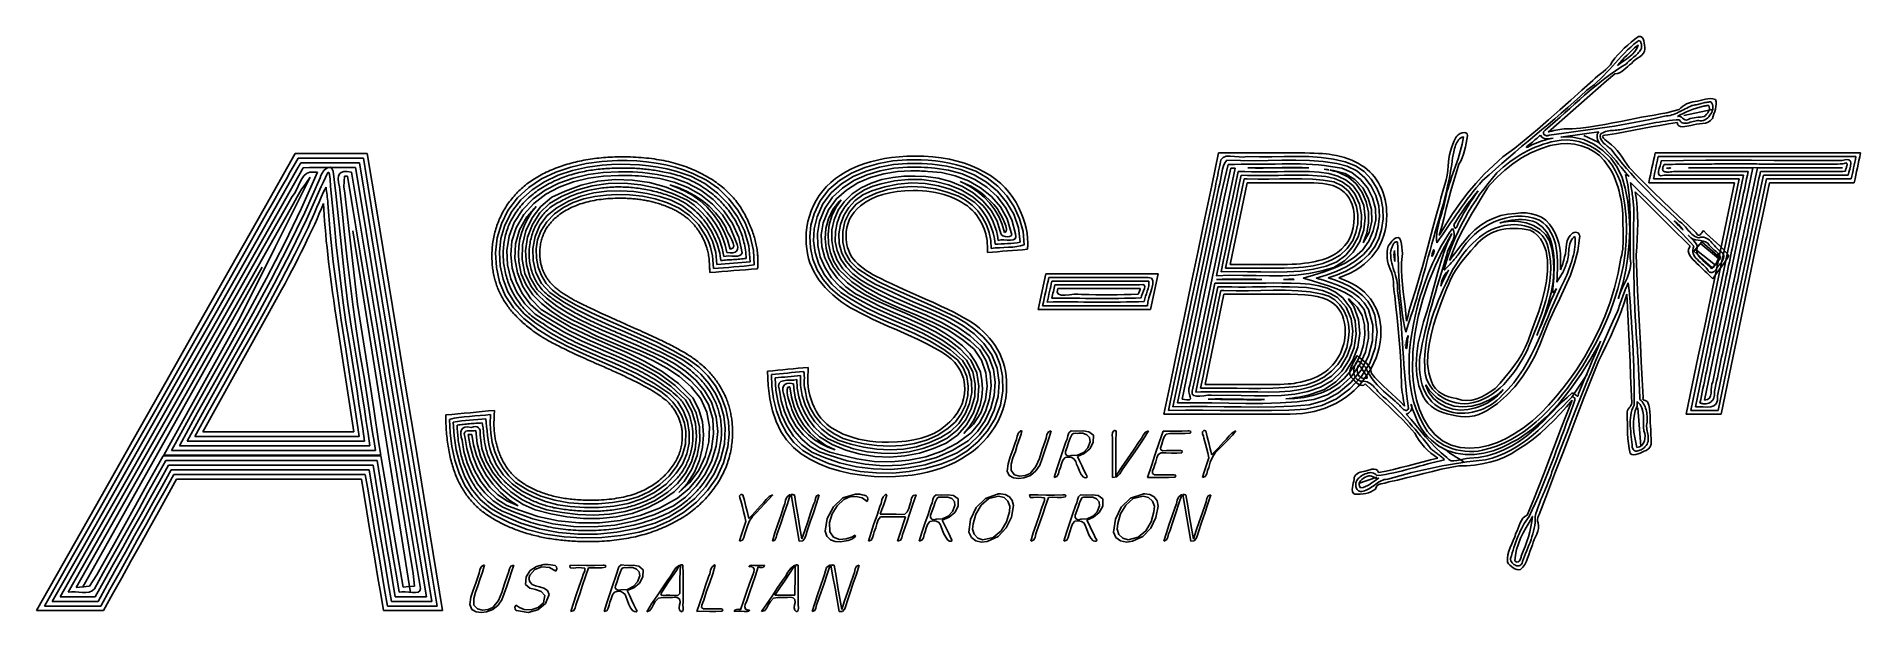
# Model space of a CAD drawing. Extents: x 11 to 234, y 10 to 80.
import ezdxf

# ---------------------------------------------------------------- set-up
doc = ezdxf.new("R2010")
doc.units = 0
doc.layers.add('logo', color=7, linetype='CONTINUOUS')
doc.layers.add('text', color=7, linetype='CONTINUOUS')

msp = doc.modelspace()

# ---------------------------------------------------------------- linework, layer by layer
at = {"layer": 'logo', "color": 7}
for p, q in [((207.139811, 80.318037), (206.694411, 79.987515)), ((207.396026, 80.32244), (207.139811, 80.318037)), ((207.582321, 80.221145), (207.396026, 80.32244)), ((204.624457, 78.093243), (204.258683, 77.668806)), ((205.00951, 78.50301), (204.624457, 78.093243)), ((205.411426, 78.897717), (205.00951, 78.50301)), ((205.42379, 78.297746), (205.054033, 77.909304)), ((205.827819, 79.276962), (205.411426, 78.897717)), ((205.802117, 78.675769), (205.42379, 78.297746)), ((206.04743, 78.347883), (205.747953, 78.04704)), ((206.191474, 79.040533), (205.802117, 78.675769)), ((206.25628, 79.640362), (205.827819, 79.276962)), ((206.353656, 78.639549), (206.04743, 78.347883)), ((206.079485, 77.869065), (206.420616, 78.172948)), ((206.594315, 79.389201), (206.191474, 79.040533)), ((206.694411, 79.987515), (206.25628, 79.640362)), ((206.667777, 78.919778), (206.353656, 78.639549)), ((206.420616, 78.172948), (206.715436, 78.50435)), ((207.013093, 79.718936), (206.594315, 79.389201)), ((206.990947, 79.186301), (206.667777, 78.919778)), ((206.715436, 78.50435), (206.946819, 78.86985)), ((206.80529, 78.009044), (206.929146, 78.121902)), ((206.929146, 78.121902), (207.047694, 78.237628)), ((206.946819, 78.86985), (207.097633, 79.276039)), ((207.00433, 79.19744), (206.990947, 79.186301)), ((207.017651, 79.208701), (207.00433, 79.19744)), ((207.094066, 79.780539), (207.013093, 79.718936)), ((207.030972, 79.219933), (207.017651, 79.208701)), ((207.044293, 79.231165), (207.030972, 79.219933)), ((207.057642, 79.242398), (207.044293, 79.231165)), ((207.047694, 78.237628), (207.159612, 78.356957)), ((207.070963, 79.253602), (207.057642, 79.242398)), ((207.084284, 79.264835), (207.070963, 79.253602)), ((207.097633, 79.276039), (207.084284, 79.264835)), ((207.166916, 79.812236), (207.094066, 79.780539)), ((207.159612, 78.356957), (207.263594, 78.480643)), ((207.232064, 79.817174), (207.166916, 79.812236)), ((207.289801, 79.798548), (207.232064, 79.817174)), ((207.263594, 78.480643), (207.358327, 78.60943)), ((207.340423, 79.759508), (207.289801, 79.798548)), ((207.384244, 79.703213), (207.340423, 79.759508)), ((207.358327, 78.60943), (207.4425, 78.744064)), ((207.421573, 79.632807), (207.384244, 79.703213)), ((207.452685, 79.551451), (207.421573, 79.632807)), ((207.4425, 78.744064), (207.5148, 78.885288)), ((207.477944, 79.462308), (207.452685, 79.551451)), ((207.497587, 79.368526), (207.477944, 79.462308)), ((207.511811, 79.273245), (207.497587, 79.368526)), ((207.521265, 79.179677), (207.511811, 79.273245)), ((207.5148, 78.885288), (207.522391, 78.940581)), ((207.525922, 79.090929), (207.521265, 79.179677)), ((207.522391, 78.940581), (207.526173, 79.010177)), ((207.526173, 79.010177), (207.525922, 79.090929)), ((207.544726, 78.051942), (207.751319, 78.270029)), ((207.711356, 80.039145), (207.582321, 80.221145)), ((207.795803, 79.801432), (207.711356, 80.039145)), ((207.751319, 78.270029), (207.890993, 78.514222)), ((207.848341, 79.533008), (207.795803, 79.801432)), ((207.881635, 79.25886), (207.848341, 79.533008)), ((207.908333, 79.003968), (207.881635, 79.25886)), ((207.890993, 78.514222), (207.941116, 78.793354)), ((207.941116, 78.793354), (207.908333, 79.003968)), ((202.829942, 76.021478), (202.498009, 75.76314)), ((203.150885, 76.28785), (202.829942, 76.021478)), ((203.247831, 75.910031), (202.877914, 75.518622)), ((203.447517, 76.571752), (203.150885, 76.28785)), ((203.611582, 76.308037), (203.247831, 75.910031)), ((203.706521, 76.88267), (203.447517, 76.571752)), ((203.971618, 76.709806), (203.611582, 76.308037)), ((203.678872, 75.667873), (204.329719, 76.130458)), ((203.914581, 77.230094), (203.706521, 76.88267)), ((204.258683, 77.668806), (203.914581, 77.230094)), ((204.330402, 77.112495), (203.971618, 76.709806)), ((204.329719, 76.130458), (204.992351, 76.574881)), ((204.690393, 77.513276), (204.330402, 77.112495)), ((204.566839, 75.799783), (204.843956, 75.896549)), ((204.87848, 77.112049), (204.594471, 76.797112)), ((204.594471, 76.797112), (204.949546, 77.056728)), ((205.054033, 77.909304), (204.690393, 77.513276)), ((204.843956, 75.896549), (205.103981, 76.049674)), ((205.164634, 77.426854), (204.87848, 77.112049)), ((204.949546, 77.056728), (205.326821, 77.317541)), ((204.992351, 76.574881), (205.667954, 76.999236)), ((205.103981, 76.049674), (205.351267, 76.241515)), ((205.454072, 77.739274), (205.164634, 77.426854)), ((205.326821, 77.317541), (205.709181, 77.586126)), ((205.351267, 76.241515), (205.590205, 76.454443)), ((205.747953, 78.04704), (205.454072, 77.739274)), ((205.590205, 76.454443), (205.825172, 76.670817)), ((205.667954, 76.999236), (205.780595, 77.119858)), ((205.709181, 77.586126), (206.079485, 77.869065)), ((205.780595, 77.119858), (205.899726, 77.23663)), ((205.825172, 76.670817), (206.060528, 76.87299)), ((205.899726, 77.23663), (206.024043, 77.35031)), ((206.024043, 77.35031), (206.152222, 77.461635)), ((206.060528, 76.87299), (206.30066, 77.043328)), ((206.152222, 77.461635), (206.282967, 77.571349)), ((206.282967, 77.571349), (206.41496, 77.680208)), ((206.30066, 77.043328), (206.502135, 77.263625)), ((206.41496, 77.680208), (206.546887, 77.788942)), ((206.502135, 77.263625), (206.749927, 77.465786)), ((206.546887, 77.788942), (206.677435, 77.898303)), ((206.677435, 77.898303), (206.80529, 78.009044)), ((206.749927, 77.465786), (207.021382, 77.658666)), ((207.021382, 77.658666), (207.293868, 77.851099)), ((207.293868, 77.851099), (207.544726, 78.051942)), ((200.208142, 73.756687), (198.858104, 72.556531)), ((200.849825, 73.759797), (200.074544, 73.04541)), ((201.569475, 74.941424), (200.208142, 73.756687)), ((200.560054, 73.149706), (201.169707, 73.674326)), ((201.287431, 74.075674), (200.849825, 73.759797)), ((201.169707, 73.674326), (201.785226, 74.190363)), ((201.184033, 73.126642), (202.209177, 74.016116)), ((201.706587, 74.412334), (201.287431, 74.075674)), ((201.854458, 75.232599), (201.569475, 74.941424)), ((202.109747, 74.766935), (201.706587, 74.412334)), ((201.785226, 74.190363), (202.407808, 74.695916)), ((202.168413, 75.503346), (201.854458, 75.232599)), ((202.499369, 75.136646), (202.109747, 74.766935)), ((202.498009, 75.76314), (202.168413, 75.503346)), ((202.209177, 74.016116), (203.23709, 74.900039)), ((202.407808, 74.695916), (203.038625, 75.189055)), ((202.877914, 75.518622), (202.499369, 75.136646)), ((203.038625, 75.189055), (203.678872, 75.667873)), ((203.23709, 74.900039), (204.268245, 75.777008)), ((204.268245, 75.777008), (204.566839, 75.799783)), ((198.858104, 72.556531), (197.511738, 71.351213)), ((198.500184, 71.643042), (197.703417, 70.952524)), ((198.156511, 71.003767), (198.754506, 71.543542)), ((199.290948, 72.340244), (198.500184, 71.643042)), ((198.754506, 71.543542), (199.353633, 72.0824)), ((199.140098, 71.336614), (200.161169, 72.233014)), ((200.074544, 73.04541), (199.290948, 72.340244)), ((199.353633, 72.0824), (199.955088, 72.618425)), ((199.955088, 72.618425), (200.560054, 73.149706)), ((200.161169, 72.233014), (201.184033, 73.126642)), ((212.110439, 71.416065), (211.365242, 71.199338)), ((212.310675, 71.614022), (212.110439, 71.416065)), ((212.526553, 71.790916), (212.310675, 71.614022)), ((212.658317, 71.369369), (212.458706, 71.265378)), ((212.756646, 71.946488), (212.526553, 71.790916)), ((212.85688, 71.475292), (212.658317, 71.369369)), ((216.173081, 71.400275), (212.700794, 70.693359)), ((212.999503, 72.080476), (212.756646, 71.946488)), ((213.054757, 71.581936), (212.85688, 71.475292)), ((213.253704, 72.192625), (212.999503, 72.080476)), ((213.252312, 71.688088), (213.054757, 71.581936)), ((213.449913, 71.792541), (213.252312, 71.688088)), ((213.517805, 72.282671), (213.253704, 72.192625)), ((213.819427, 71.441934), (213.408031, 71.278643)), ((213.64792, 71.894088), (213.449913, 71.792541)), ((213.790358, 72.350362), (213.517805, 72.282671)), ((213.794679, 71.911472), (213.64792, 71.894088)), ((214.069936, 72.395424), (213.790358, 72.350362)), ((213.94166, 71.934812), (213.794679, 71.911472)), ((214.236859, 71.588241), (213.819427, 71.441934)), ((214.088771, 71.963339), (213.94166, 71.934812)), ((214.37497, 72.441562), (214.069936, 72.395424)), ((214.235978, 71.995851), (214.088771, 71.963339)), ((214.383225, 72.031375), (214.235978, 71.995851)), ((214.656568, 71.712647), (214.236859, 71.588241)), ((214.687571, 72.510227), (214.37497, 72.441562)), ((214.53044, 72.068936), (214.383225, 72.031375)), ((214.677577, 72.107493), (214.53044, 72.068936)), ((215.074785, 71.810248), (214.656568, 71.712647)), ((214.824578, 72.146025), (214.677577, 72.107493)), ((215.004551, 72.587753), (214.687571, 72.510227)), ((214.971373, 72.183552), (214.824578, 72.146025)), ((215.11792, 72.219035), (214.971373, 72.183552)), ((215.322743, 72.660575), (215.004551, 72.587753)), ((215.156937, 71.829761), (215.074785, 71.810248)), ((215.264151, 72.251463), (215.11792, 72.219035)), ((215.239532, 71.84613), (215.156937, 71.829761)), ((215.322475, 71.860269), (215.239532, 71.84613)), ((215.410017, 72.279804), (215.264151, 72.251463)), ((215.405654, 71.872856), (215.322475, 71.860269)), ((215.638959, 72.715044), (215.322743, 72.660575)), ((215.489056, 71.884088), (215.405654, 71.872856)), ((215.555446, 72.303115), (215.410017, 72.279804)), ((215.572602, 71.894531), (215.489056, 71.884088)), ((215.700393, 72.320331), (215.555446, 72.303115)), ((215.656228, 71.904578), (215.572602, 71.894531)), ((215.950027, 72.737537), (215.638959, 72.715044)), ((215.739867, 71.914766), (215.656228, 71.904578)), ((215.8448, 72.330406), (215.700393, 72.320331)), ((215.803793, 71.731217), (215.739867, 71.914766)), ((215.782121, 71.351631), (215.815534, 71.54177)), ((215.815534, 71.54177), (215.803793, 71.731217)), ((215.988598, 72.332382), (215.8448, 72.330406)), ((216.252764, 72.714451), (215.950027, 72.737537)), ((216.10283, 72.17815), (215.988598, 72.332382)), ((216.180343, 72.008952), (216.10283, 72.17815)), ((216.169548, 71.251439), (216.215781, 71.445969)), ((216.223458, 71.828206), (216.180343, 72.008952)), ((216.215781, 71.445969), (216.234493, 71.639385)), ((216.234493, 71.639385), (216.223458, 71.828206)), ((216.543994, 72.632158), (216.252764, 72.714451)), ((216.473298, 71.162), (216.558614, 71.461274)), ((216.624349, 72.34971), (216.543994, 72.632158)), ((216.558614, 71.461274), (216.620003, 71.761102)), ((216.620003, 71.761102), (216.645798, 72.058304)), ((216.645798, 72.058304), (216.624349, 72.34971)), ((196.161412, 70.15101), (194.799498, 68.96619)), ((196.096455, 69.586469), (195.288569, 68.908399)), ((195.752297, 68.873819), (196.357553, 69.3981)), ((196.082776, 68.644767), (197.101384, 69.541102)), ((196.901788, 70.267424), (196.096455, 69.586469)), ((197.511738, 71.351213), (196.161412, 70.15101)), ((196.357553, 69.3981), (196.959226, 69.929129)), ((197.703417, 70.952524), (196.901788, 70.267424)), ((196.959226, 69.929129), (197.558479, 70.464988)), ((197.101384, 69.541102), (198.12033, 70.438848)), ((197.558479, 70.464988), (198.156511, 71.003767)), ((198.12033, 70.438848), (199.140098, 71.336614)), ((201.039123, 69.243575), (200.046367, 69.127517)), ((202.027615, 69.393858), (201.039123, 69.243575)), ((203.013925, 69.569062), (202.027615, 69.393858)), ((203.314142, 69.248172), (202.431458, 69.115694)), ((204.000196, 69.75963), (203.013925, 69.569062)), ((204.195855, 69.3868), (203.314142, 69.248172)), ((204.988493, 69.956279), (204.000196, 69.75963)), ((205.076411, 69.532396), (204.195855, 69.3868)), ((205.980922, 70.149635), (204.988493, 69.956279)), ((205.95559, 69.685871), (205.076411, 69.532396)), ((205.628181, 69.106511), (206.034479, 69.17918)), ((206.833244, 69.847821), (205.95559, 69.685871)), ((206.747502, 70.310364), (205.980922, 70.149635)), ((206.034479, 69.17918), (206.440413, 69.255042)), ((206.440413, 69.255042), (206.846088, 69.333229)), ((207.519865, 70.452996), (206.747502, 70.310364)), ((207.709155, 70.019215), (206.833244, 69.847821)), ((206.846088, 69.333229), (207.251622, 69.412858)), ((207.251622, 69.412858), (207.657113, 69.493074)), ((208.295057, 70.586259), (207.519865, 70.452996)), ((207.64154, 69.076573), (208.70795, 69.269943)), ((207.657113, 69.493074), (208.062695, 69.572948)), ((208.583135, 70.200819), (207.709155, 70.019215)), ((208.062695, 69.572948), (208.468471, 69.651615)), ((209.070121, 70.718847), (208.295057, 70.586259)), ((208.468471, 69.651615), (208.874569, 69.728201)), ((209.454984, 70.393475), (208.583135, 70.200819)), ((208.70795, 69.269943), (209.770393, 69.459088)), ((208.874569, 69.728201), (209.281107, 69.801686)), ((209.842145, 70.85941), (209.070121, 70.718847)), ((209.281107, 69.801686), (209.688179, 69.871404)), ((210.324517, 70.597996), (209.454984, 70.393475)), ((209.688179, 69.871404), (210.095902, 69.936408)), ((209.770393, 69.459088), (210.826807, 69.642014)), ((210.608164, 71.016684), (209.842145, 70.85941)), ((210.095902, 69.936408), (210.504397, 69.995807)), ((210.554705, 70.616115), (210.324517, 70.597996)), ((210.504397, 69.995807), (210.913774, 70.048682)), ((210.780195, 70.64826), (210.554705, 70.616115)), ((211.365242, 71.199338), (210.608164, 71.016684)), ((211.00135, 70.693209), (210.780195, 70.64826)), ((210.826807, 69.642014), (211.875124, 69.816771)), ((210.913774, 70.048682), (211.324156, 70.094145)), ((211.218532, 70.749792), (211.00135, 70.693209)), ((211.432112, 70.816772), (211.218532, 70.749792)), ((211.324156, 70.094145), (211.735653, 70.131424)), ((211.642449, 70.892947), (211.432112, 70.816772)), ((211.849916, 70.977111), (211.642449, 70.892947)), ((211.735653, 70.131424), (212.148389, 70.159448)), ((212.054869, 71.06804), (211.849916, 70.977111)), ((211.875124, 69.816771), (211.939545, 69.554702)), ((212.247805, 70.735924), (211.89827, 70.553766)), ((211.89827, 70.553766), (212.08731, 70.592106)), ((211.939545, 69.554702), (212.084231, 69.394708)), ((212.25768, 71.164537), (212.054869, 71.06804)), ((212.084231, 69.394708), (212.289461, 69.316857)), ((212.08731, 70.592106), (212.250562, 70.549914)), ((212.148389, 70.159448), (212.254126, 69.989914)), ((212.618455, 70.920726), (212.247805, 70.735924)), ((212.250562, 70.549914), (212.397653, 70.455338)), ((212.254126, 69.989914), (212.373893, 69.866338)), ((212.458706, 71.265378), (212.25768, 71.164537)), ((212.289461, 69.316857), (212.535499, 69.30125)), ((212.373893, 69.866338), (212.50623, 69.783446)), ((212.397653, 70.455338), (212.538206, 70.336534)), ((212.50623, 69.783446), (212.649666, 69.735968)), ((212.535499, 69.30125), (212.802589, 69.327948)), ((212.538206, 70.336534), (212.681851, 70.221647)), ((213.006452, 71.103267), (212.618455, 70.920726)), ((212.649666, 69.735968), (212.802732, 69.71864)), ((212.681851, 70.221647), (212.838216, 70.138838)), ((212.802589, 69.327948), (213.070993, 69.37708)), ((212.802732, 69.71864), (212.96396, 69.726147)), ((212.838216, 70.138838), (213.016928, 70.11626)), ((212.96396, 69.726147), (213.131908, 69.753184)), ((213.408031, 71.278643), (213.006452, 71.103267)), ((213.016928, 70.11626), (213.227612, 70.182057)), ((213.070993, 69.37708), (213.32098, 69.428665)), ((213.131908, 69.753184), (213.305063, 69.794653)), ((213.227612, 70.182057), (213.465571, 70.290749)), ((213.305063, 69.794653), (213.481974, 69.845191)), ((213.32098, 69.428665), (213.532802, 69.462828)), ((213.465571, 70.290749), (213.710469, 70.361977)), ((213.481974, 69.845191), (213.661182, 69.899513)), ((213.532802, 69.462828), (213.864636, 69.547909)), ((213.661182, 69.899513), (213.841211, 69.952354)), ((213.710469, 70.361977), (213.959779, 70.405893)), ((213.841211, 69.952354), (214.020595, 69.998455)), ((213.864636, 69.547909), (214.221802, 69.601235)), ((213.959779, 70.405893), (214.210948, 70.432676)), ((214.020595, 69.998455), (214.19787, 70.03255)), ((214.19787, 70.03255), (214.371569, 70.049286)), ((214.210948, 70.432676), (214.461446, 70.452573)), ((214.221802, 69.601235), (214.591686, 69.641503)), ((214.371569, 70.049286), (214.540217, 70.043556)), ((214.461446, 70.452573), (214.70872, 70.475743)), ((214.540217, 70.043556), (214.702348, 70.009941)), ((214.591686, 69.641503), (214.961679, 69.687285)), ((214.702348, 70.009941), (214.896742, 70.024306)), ((214.70872, 70.475743), (214.950252, 70.512201)), ((214.896742, 70.024306), (215.086681, 70.072369)), ((214.950252, 70.512201), (215.183489, 70.572204)), ((214.961679, 69.687285), (215.319153, 69.757307)), ((215.086681, 70.072369), (215.269868, 70.150617)), ((215.183489, 70.572204), (215.33735, 70.687938)), ((215.269868, 70.150617), (215.443994, 70.255576)), ((215.319153, 69.757307), (215.651498, 69.870187)), ((215.33735, 70.687938), (215.481162, 70.828939)), ((215.443994, 70.255576), (215.606757, 70.383764)), ((215.481162, 70.828939), (215.60792, 70.990014)), ((215.606757, 70.383764), (215.755858, 70.531708)), ((215.60792, 70.990014), (215.710575, 71.16598)), ((215.651498, 69.870187), (215.946098, 70.044572)), ((215.710575, 71.16598), (215.782121, 71.351631)), ((215.755858, 70.531708), (215.888988, 70.695924)), ((215.888988, 70.695924), (216.003849, 70.87294)), ((215.946098, 70.044572), (216.190339, 70.299123)), ((216.003849, 70.87294), (216.098137, 71.059266)), ((216.098137, 71.059266), (216.169548, 71.251439)), ((216.190339, 70.299123), (216.2775, 70.577752)), ((216.2775, 70.577752), (216.375705, 70.866432)), ((216.375705, 70.866432), (216.473298, 71.162)), ((184.442755, 67.173038), (184.291836, 66.745132)), ((184.610985, 67.592471), (184.442755, 67.173038)), ((184.794223, 68.001933), (184.610985, 67.592471)), ((184.786264, 67.033123), (184.72198, 66.840918)), ((184.860012, 67.218066), (184.786264, 67.033123)), ((184.924714, 68.159543), (184.794141, 68.001969)), ((184.794141, 68.001969), (184.794144, 68.001967)), ((184.794144, 68.001967), (184.794144, 68.001967)), ((184.794144, 68.001967), (184.794147, 68.001967)), ((184.794147, 68.001967), (184.794147, 68.001967)), ((184.794147, 68.001967), (184.79415, 68.001967)), ((184.79415, 68.001967), (184.79415, 68.001964)), ((184.79415, 68.001964), (184.79415, 68.001961)), ((184.79415, 68.001961), (184.794223, 68.001933)), ((184.944662, 67.393098), (184.860012, 67.218066)), ((185.11888, 68.320593), (184.924714, 68.159543)), ((185.04163, 67.555547), (184.944662, 67.393098)), ((185.152357, 67.702749), (185.04163, 67.555547)), ((185.352188, 68.463939), (185.11888, 68.320593)), ((185.278254, 67.832046), (185.152357, 67.702749)), ((185.420762, 67.940769), (185.278254, 67.832046)), ((185.600171, 68.568372), (185.352188, 68.463939)), ((185.581298, 68.026257), (185.420762, 67.940769)), ((185.481423, 66.734202), (185.591244, 67.183748)), ((185.761297, 68.085846), (185.581298, 68.026257)), ((185.591244, 67.183748), (185.685263, 67.634242)), ((185.838372, 68.612698), (185.600171, 68.568372)), ((185.685263, 67.634242), (185.761297, 68.085846)), ((186.042328, 68.575755), (185.838372, 68.612698)), ((185.986663, 66.830911), (186.081063, 67.281919)), ((186.187577, 68.436332), (186.042328, 68.575755)), ((186.081063, 67.281919), (186.166873, 67.730923)), ((186.166873, 67.730923), (186.249674, 68.173242)), ((186.249674, 68.173242), (186.187577, 68.436332)), ((193.418367, 67.807013), (192.010394, 66.683752)), ((193.669742, 67.555824), (192.861113, 66.878776)), ((194.799498, 68.96619), (193.418367, 67.807013)), ((193.596288, 66.955278), (193.437863, 66.800425)), ((193.857547, 67.177499), (193.596288, 66.955278)), ((193.636273, 66.826051), (194.096589, 67.073125)), ((194.479283, 68.231938), (193.669742, 67.555824)), ((194.16993, 67.433794), (193.857547, 67.177499)), ((194.096589, 67.073125), (194.41313, 67.212797)), ((194.481729, 67.690859), (194.16993, 67.433794)), ((194.41313, 67.212797), (194.733311, 67.344239)), ((195.288569, 68.908399), (194.479283, 68.231938)), ((194.741238, 67.915392), (194.481729, 67.690859)), ((194.51607, 66.796996), (194.99153, 66.987522)), ((194.733311, 67.344239), (195.057059, 67.466681)), ((194.794511, 67.960364), (194.741238, 67.915392)), ((194.847851, 68.005235), (194.794511, 67.960364)), ((194.901193, 68.050102), (194.847851, 68.005235)), ((194.954536, 68.094973), (194.901193, 68.050102)), ((195.007882, 68.139843), (194.954536, 68.094973)), ((194.99153, 66.987522), (195.47448, 67.158687)), ((195.061225, 68.184714), (195.007882, 68.139843)), ((195.057059, 67.466681), (195.384304, 67.579373)), ((195.114568, 68.229582), (195.061225, 68.184714)), ((195.167913, 68.274452), (195.114568, 68.229582)), ((195.148084, 66.619501), (196.362097, 66.992681)), ((195.292684, 68.075353), (195.167913, 68.274452)), ((195.454075, 67.938382), (195.292684, 68.075353)), ((195.384304, 67.579373), (195.714978, 67.681546)), ((195.643788, 67.854539), (195.454075, 67.938382)), ((195.47448, 67.158687), (195.964714, 67.309579)), ((195.51906, 68.523536), (195.523096, 68.593163)), ((195.532578, 68.457067), (195.51906, 68.523536)), ((195.523096, 68.593163), (195.546633, 68.664478)), ((195.562059, 68.395263), (195.532578, 68.457067)), ((195.546633, 68.664478), (195.591472, 68.736012)), ((195.605575, 68.339572), (195.562059, 68.395263)), ((195.591472, 68.736012), (195.659423, 68.80628)), ((195.661325, 68.291484), (195.605575, 68.339572)), ((195.853533, 67.814825), (195.643788, 67.854539)), ((195.659423, 68.80628), (195.752297, 68.873819)), ((195.727495, 68.252473), (195.661325, 68.291484)), ((195.714978, 67.681546), (196.048997, 67.772435)), ((195.802273, 68.22403), (195.727495, 68.252473)), ((195.883843, 68.207605), (195.802273, 68.22403)), ((196.075004, 67.810253), (195.853533, 67.814825)), ((195.970395, 68.204698), (195.883843, 68.207605)), ((195.964714, 67.309579), (196.462052, 67.439294)), ((196.060111, 68.216777), (195.970395, 68.204698)), ((196.048997, 67.772435), (196.386298, 67.85128)), ((196.151181, 68.245296), (196.060111, 68.216777)), ((196.299907, 67.83173), (196.075004, 67.810253)), ((196.323249, 68.711493), (196.082776, 68.644767)), ((196.241794, 68.29175), (196.151181, 68.245296)), ((197.125841, 68.404094), (196.241794, 68.29175)), ((196.519935, 67.870459), (196.299907, 67.83173)), ((196.564972, 68.773204), (196.323249, 68.711493)), ((196.362097, 66.992681), (197.617029, 67.220592)), ((196.386298, 67.85128), (196.726796, 67.917328)), ((196.462052, 67.439294), (196.966284, 67.546869)), ((196.726796, 67.917328), (196.519935, 67.870459)), ((196.807918, 68.82984), (196.564972, 68.773204)), ((197.052037, 68.881394), (196.807918, 68.82984)), ((196.966284, 67.546869), (197.707349, 67.670113)), ((197.297311, 68.927791), (197.052037, 68.881394)), ((198.010283, 68.516867), (197.125841, 68.404094)), ((197.543708, 68.968902), (197.297311, 68.927791)), ((197.791166, 69.004905), (197.543708, 68.968902)), ((197.617029, 67.220592), (198.465855, 67.252023)), ((198.227899, 68.121169), (197.646479, 68.040831)), ((197.646479, 68.040831), (197.658332, 68.042242)), ((197.658332, 68.042242), (197.670186, 68.043654)), ((197.670186, 68.043654), (197.682039, 68.045065)), ((197.682039, 68.045065), (197.693892, 68.046476)), ((197.693892, 68.046476), (197.705746, 68.047605)), ((197.705746, 68.047605), (197.717599, 68.049016)), ((197.707349, 67.670113), (198.441169, 67.698343)), ((197.717599, 68.049016), (197.729452, 68.050427)), ((197.729452, 68.050427), (197.741306, 68.051838)), ((197.741306, 68.051838), (197.741306, 68.051835)), ((197.741306, 68.051835), (197.741306, 68.051835)), ((197.741306, 68.051835), (197.741306, 68.051832)), ((197.741306, 68.051832), (197.741306, 68.051832)), ((197.741306, 68.051832), (197.741309, 68.05183)), ((197.741309, 68.05183), (197.741309, 68.051827)), ((197.741309, 68.051827), (197.741309, 68.051827)), ((197.741309, 68.051827), (197.741405, 68.051079)), ((197.741405, 68.051079), (199.126385, 68.041258)), ((198.039671, 69.035622), (197.791166, 69.004905)), ((198.894903, 68.630882), (198.010283, 68.516867)), ((199.047247, 69.055067), (198.039671, 69.035622)), ((198.80935, 68.201283), (198.227899, 68.121169)), ((198.441169, 67.698343), (199.162842, 67.636988)), ((198.465855, 67.252023), (199.315248, 67.172205)), ((199.390799, 68.281448), (198.80935, 68.201283)), ((199.779529, 68.746951), (198.894903, 68.630882)), ((200.046367, 69.127517), (199.047247, 69.055067)), ((199.126385, 68.041258), (200.44603, 67.742528)), ((199.162842, 67.636988), (199.867489, 67.491771)), ((199.315248, 67.172205), (200.147679, 66.983187)), ((199.972193, 68.361964), (199.390799, 68.281448)), ((200.66396, 68.865902), (199.779529, 68.746951)), ((199.867489, 67.491771), (200.550218, 67.268118)), ((200.553501, 68.443105), (199.972193, 68.361964)), ((200.147679, 66.983187), (200.945631, 66.687009)), ((200.44603, 67.742528), (201.674208, 67.189299)), ((200.447902, 68.248874), (202.202779, 67.422432)), ((200.550218, 67.268118), (201.206134, 66.971562)), ((201.134678, 68.525153), (200.553501, 68.443105)), ((201.548001, 68.988542), (200.66396, 68.865902)), ((201.715692, 68.608392), (201.134678, 68.525153)), ((201.206134, 66.971562), (201.830347, 66.607622)), ((202.431458, 69.115694), (201.548001, 68.988542)), ((201.674208, 67.189299), (202.784792, 66.415954)), ((202.296497, 68.693106), (201.715692, 68.608392)), ((202.075494, 68.150949), (202.103067, 68.343732)), ((202.087009, 67.953622), (202.075494, 68.150949)), ((202.132345, 67.757387), (202.087009, 67.953622)), ((202.103067, 68.343732), (202.174989, 68.52633)), ((202.206253, 67.567889), (202.132345, 67.757387)), ((202.174989, 68.52633), (202.296497, 68.693106)), ((202.30349, 67.390764), (202.206253, 67.567889)), ((202.418809, 67.231641), (202.30349, 67.390764)), ((202.763151, 66.896742), (202.418809, 67.231641)), ((202.472135, 68.054931), (202.479839, 68.195452)), ((202.494176, 67.91671), (202.472135, 68.054931)), ((202.479839, 68.195452), (202.520688, 68.337901)), ((202.542329, 67.781125), (202.494176, 67.91671)), ((202.520688, 68.337901), (202.598164, 68.481919)), ((202.613201, 67.648542), (202.542329, 67.781125)), ((202.598164, 68.481919), (202.770686, 68.576023)), ((202.703311, 67.51933), (202.613201, 67.648542)), ((202.809187, 67.393837), (202.703311, 67.51933)), ((202.742972, 68.144607), (202.821326, 68.233366)), ((202.766961, 68.02812), (202.742972, 68.144607)), ((202.870144, 67.891036), (202.766961, 68.02812)), ((202.770686, 68.576023), (202.948314, 68.652144)), ((202.927348, 67.272436), (202.809187, 67.393837)), ((202.821326, 68.233366), (203.025161, 68.287257)), ((203.029377, 67.740505), (202.870144, 67.891036)), ((203.054308, 67.155472), (202.927348, 67.272436)), ((202.948314, 68.652144), (203.130427, 68.712565)), ((203.025161, 68.287257), (203.377611, 68.299138)), ((203.221519, 67.583654), (203.029377, 67.740505)), ((203.1866, 67.043311), (203.054308, 67.155472)), ((203.130427, 68.712565), (203.316419, 68.759544)), ((203.320752, 66.936315), (203.1866, 67.043311)), ((203.423433, 67.427625), (203.221519, 67.583654)), ((203.316419, 68.759544), (203.505655, 68.795479)), ((203.453272, 66.834842), (203.320752, 66.936315)), ((203.377611, 68.299138), (204.439204, 68.490197)), ((203.829937, 67.10967), (203.423433, 67.427625)), ((203.505655, 68.795479), (203.697563, 68.82246)), ((203.697563, 68.82246), (203.891512, 68.842893)), ((204.198147, 66.759026), (203.829937, 67.10967)), ((203.891512, 68.842893), (204.086892, 68.858979)), ((204.086892, 68.858979), (204.283098, 68.873062)), ((204.283098, 68.873062), (204.479505, 68.887399)), ((204.439204, 68.490197), (205.505098, 68.684744)), ((204.479505, 68.887399), (204.67552, 68.904304)), ((204.67552, 68.904304), (204.870513, 68.926007)), ((204.870513, 68.926007), (205.063894, 68.95478)), ((205.063894, 68.95478), (205.255032, 68.992948)), ((205.255032, 68.992948), (205.443331, 69.042757)), ((205.443331, 69.042757), (205.628181, 69.106511)), ((205.505098, 68.684744), (206.573239, 68.880849)), ((206.573239, 68.880849), (207.64154, 69.076573)), ((183.907343, 64.978861), (183.877529, 64.531136)), ((183.965985, 65.425628), (183.907343, 64.978861)), ((184.051149, 65.869924), (183.965985, 65.425628)), ((184.160535, 66.310264), (184.051149, 65.869924)), ((184.291836, 66.745132), (184.160535, 66.310264)), ((184.307141, 64.689203), (184.174153, 63.86718)), ((184.417358, 65.516114), (184.307141, 64.689203)), ((184.455297, 65.684524), (184.417358, 65.516114)), ((184.492722, 65.864317), (184.455297, 65.684524)), ((184.531042, 66.052841), (184.492722, 65.864317)), ((184.571702, 66.247422), (184.531042, 66.052841)), ((184.616132, 66.445409), (184.571702, 66.247422)), ((184.665747, 66.644128), (184.616132, 66.445409)), ((184.72198, 66.840918), (184.665747, 66.644128)), ((184.771905, 64.49463), (184.9279, 64.942034)), ((184.845489, 63.640284), (185.190322, 64.710248)), ((184.9279, 64.942034), (185.079039, 65.389512)), ((185.079039, 65.389512), (185.22313, 65.837257)), ((185.190322, 64.710248), (185.411454, 65.100818)), ((185.22313, 65.837257), (185.35799, 66.285426)), ((185.35799, 66.285426), (185.481423, 66.734202)), ((185.411454, 65.100818), (185.596067, 65.51286)), ((185.596067, 65.51286), (185.749751, 65.941688)), ((185.749751, 65.941688), (185.878089, 66.382604)), ((185.878089, 66.382604), (185.986663, 66.830911)), ((190.567948, 65.606668), (189.39957, 64.586386)), ((190.452161, 64.829405), (189.658665, 64.135971)), ((191.251165, 65.516839), (190.452161, 64.829405)), ((192.010394, 66.683752), (190.567948, 65.606668)), ((190.606979, 64.360371), (191.006033, 64.684402)), ((190.789935, 63.99022), (191.795916, 64.7864)), ((191.006033, 64.684402), (191.414377, 64.99722)), ((192.054534, 66.19954), (191.251165, 65.516839)), ((191.414377, 64.99722), (191.831807, 65.297928)), ((191.795916, 64.7864), (192.860563, 65.500549)), ((191.831807, 65.297928), (192.258126, 65.585611)), ((192.861113, 66.878776), (192.054534, 66.19954)), ((192.258126, 65.585611), (192.69314, 65.859369)), ((192.69314, 65.859369), (193.136639, 66.118294)), ((192.860563, 65.500549), (193.979425, 66.116852)), ((193.136639, 66.118294), (193.588426, 66.361474)), ((193.433912, 66.746253), (193.636273, 66.826051)), ((193.437863, 66.800425), (193.433912, 66.746253)), ((193.588426, 66.361474), (194.048304, 66.588008)), ((193.979425, 66.116852), (195.148084, 66.619501)), ((194.048304, 66.588008), (194.51607, 66.796996)), ((200.945631, 66.687009), (201.691565, 66.285703)), ((201.691565, 66.285703), (202.367969, 65.781318)), ((201.830347, 66.607622), (202.417974, 66.181831)), ((202.367969, 65.781318), (202.957306, 65.175886)), ((202.417974, 66.181831), (202.964113, 65.699716)), ((203.102419, 66.555197), (202.763151, 66.896742)), ((202.784792, 66.415954), (203.751646, 65.456878)), ((202.957306, 65.175886), (203.442062, 64.471451)), ((202.964113, 65.699716), (203.463875, 65.166802)), ((203.436409, 66.206796), (203.102419, 66.555197)), ((203.764936, 65.851312), (203.436409, 66.206796)), ((203.580692, 66.739248), (203.453272, 66.834842)), ((203.463875, 65.166802), (203.912374, 64.58861)), ((203.699539, 66.649894), (203.580692, 66.739248)), ((203.806326, 66.567132), (203.699539, 66.649894)), ((203.751646, 65.456878), (204.548641, 64.346463)), ((204.087809, 65.488538), (203.764936, 65.851312)), ((204.257887, 65.957405), (203.806326, 66.567132)), ((204.404841, 65.118254), (204.087809, 65.488538)), ((204.535343, 66.381929), (204.198147, 66.759026)), ((204.722987, 65.358597), (204.257887, 65.957405)), ((204.715835, 64.740251), (204.404841, 65.118254)), ((204.848821, 65.984594), (204.535343, 66.381929)), ((205.020607, 64.354309), (204.715835, 64.740251)), ((205.200687, 64.770025), (204.722987, 65.358597)), ((205.145852, 65.573264), (204.848821, 65.984594)), ((205.433727, 65.154152), (205.145852, 65.573264)), ((205.690058, 64.190993), (205.200687, 64.770025)), ((205.719725, 64.733489), (205.433727, 65.154152)), ((206.011139, 64.31751), (205.719725, 64.733489)), ((183.613089, 62.825548), (183.461657, 62.261758)), ((183.740377, 63.391189), (183.613089, 62.825548)), ((183.83228, 63.959458), (183.740377, 63.391189)), ((183.877529, 64.531136), (183.83228, 63.959458)), ((184.020756, 63.049534), (183.849318, 62.235743)), ((183.995689, 62.252857), (184.143136, 62.70242)), ((184.174153, 63.86718), (184.020756, 63.049534)), ((184.143136, 62.70242), (184.296668, 63.15121)), ((184.222777, 61.476427), (184.524881, 62.561642)), ((184.296668, 63.15121), (184.4541, 63.59939)), ((184.4541, 63.59939), (184.613242, 64.047139)), ((184.524881, 62.561642), (184.845489, 63.640284)), ((184.613242, 64.047139), (184.771905, 64.49463)), ((188.290392, 63.503652), (187.238823, 62.364358)), ((188.092822, 62.726025), (187.697347, 62.285208)), ((188.871832, 63.435264), (188.092822, 62.726025)), ((189.39957, 64.586386), (188.290392, 63.503652)), ((188.747118, 62.372982), (189.284345, 63.03527)), ((189.658665, 64.135971), (188.871832, 63.435264)), ((188.971688, 62.214983), (189.847048, 63.127808)), ((189.284345, 63.03527), (189.837523, 63.682307)), ((189.837523, 63.682307), (190.217405, 64.02604)), ((189.847048, 63.127808), (190.789935, 63.99022)), ((190.217405, 64.02604), (190.606979, 64.360371)), ((203.442062, 64.471451), (203.7133, 64.07588)), ((203.7133, 64.07588), (203.952658, 63.660525)), ((203.912374, 64.58861), (204.304711, 63.970679)), ((203.952658, 63.660525), (204.162968, 63.229196)), ((204.162968, 63.229196), (204.347061, 62.785707)), ((204.304711, 63.970679), (204.636006, 63.318531)), ((204.347061, 62.785707), (204.507753, 62.333878)), ((204.548641, 64.346463), (205.149653, 63.11909)), ((204.636006, 63.318531), (204.90136, 62.63769)), ((204.90136, 62.63769), (205.095884, 61.933695)), ((205.338892, 63.967631), (205.020607, 64.354309)), ((205.149653, 63.11909), (205.528551, 61.809153)), ((205.607706, 63.668464), (205.338892, 63.967631)), ((205.835888, 62.199957), (205.572552, 63.461141)), ((205.572552, 63.461141), (205.828999, 63.329004)), ((205.816172, 63.452341), (205.607706, 63.668464)), ((206.19017, 63.620831), (205.690058, 64.190993)), ((205.953411, 63.314797), (205.816172, 63.452341)), ((205.828999, 63.329004), (205.970705, 63.257588)), ((206.008546, 63.251379), (205.953411, 63.314797)), ((205.970705, 63.257588), (206.008546, 63.251379)), ((206.997097, 63.287791), (206.011139, 64.31751)), ((206.190937, 62.290342), (206.155866, 62.493601)), ((206.155866, 62.493601), (206.642597, 62.008086)), ((206.700097, 63.058833), (206.19017, 63.620831)), ((207.218901, 62.504314), (206.700097, 63.058833)), ((208.001768, 62.273502), (206.997097, 63.287791)), ((207.745655, 61.9566), (207.218901, 62.504314)), ((182.975083, 60.573753), (182.839642, 60.009619)), ((183.131406, 61.136643), (182.975083, 60.573753)), ((183.297345, 61.699047), (183.131406, 61.136643)), ((183.461742, 60.617664), (183.250329, 59.812349)), ((183.461657, 62.261758), (183.297345, 61.699047)), ((183.66219, 61.425297), (183.461742, 60.617664)), ((183.484616, 60.170418), (183.556684, 60.532699)), ((183.556684, 60.532699), (183.611751, 60.897767)), ((183.611751, 60.897767), (183.727807, 61.350706)), ((183.651172, 59.2947), (183.933448, 60.386745)), ((183.849318, 62.235743), (183.66219, 61.425297)), ((183.727807, 61.350706), (183.856514, 61.80234)), ((183.856514, 61.80234), (183.995689, 62.252857)), ((183.933448, 60.386745), (184.222777, 61.476427)), ((186.243276, 61.174379), (185.302147, 59.939606)), ((186.217238, 60.445187), (185.866936, 59.97019)), ((186.574289, 60.915022), (186.217238, 60.445187)), ((187.238823, 62.364358), (186.243276, 61.174379)), ((186.669195, 60.419237), (186.29275, 59.918922)), ((186.939228, 61.378869), (186.574289, 60.915022)), ((186.62532, 60.109995), (186.925472, 60.574033)), ((187.059776, 60.908317), (186.669195, 60.419237)), ((186.774193, 59.581364), (187.239377, 60.299628)), ((186.925472, 60.574033), (187.233961, 61.031859)), ((187.313197, 61.835874), (186.939228, 61.378869)), ((187.465459, 61.38385), (187.059776, 60.908317)), ((187.233961, 61.031859), (187.551181, 61.482918)), ((187.239377, 60.299628), (187.723808, 61.004656)), ((187.697347, 62.285208), (187.313197, 61.835874)), ((187.37203, 59.697369), (188.029249, 60.764601)), ((187.47611, 61.396389), (187.465459, 61.38385)), ((187.486835, 61.40875), (187.47611, 61.396389)), ((187.497559, 61.421112), (187.486835, 61.40875)), ((187.508284, 61.433473), (187.497559, 61.421112)), ((187.519008, 61.445834), (187.508284, 61.433473)), ((187.529732, 61.458196), (187.519008, 61.445834)), ((187.540457, 61.470557), (187.529732, 61.458196)), ((187.551181, 61.482918), (187.540457, 61.470557)), ((187.723808, 61.004656), (188.226663, 61.69594)), ((188.029249, 60.764601), (188.684304, 61.828124)), ((188.226663, 61.69594), (188.747118, 62.372982)), ((188.684304, 61.828124), (188.718551, 61.877733)), ((188.718551, 61.877733), (188.753346, 61.926919)), ((188.753346, 61.926919), (188.788652, 61.975715)), ((188.788652, 61.975715), (188.824435, 62.02415)), ((188.824435, 62.02415), (188.860659, 62.07226)), ((188.860659, 62.07226), (188.897291, 62.12008)), ((188.897291, 62.12008), (188.934279, 62.167635)), ((188.934279, 62.167635), (188.971603, 62.214963)), ((188.971603, 62.214963), (188.971603, 62.214963)), ((188.971603, 62.214963), (188.971603, 62.214963)), ((188.971603, 62.214963), (188.971603, 62.21496)), ((188.971603, 62.21496), (188.971606, 62.214958)), ((188.971606, 62.214955), (188.971688, 62.214983)), ((188.971606, 62.214958), (188.971606, 62.214958)), ((188.971606, 62.214958), (188.971606, 62.214955)), ((188.971606, 62.214955), (188.971606, 62.214955)), ((204.507753, 62.333878), (204.647893, 61.877513)), ((204.647893, 61.877513), (204.770287, 61.420431)), ((204.770287, 61.420431), (204.877783, 60.966446)), ((204.877783, 60.966446), (205.011187, 60.382997)), ((205.011187, 60.382997), (205.106484, 59.790028)), ((205.095884, 61.933695), (205.214694, 61.212055)), ((205.214694, 61.212055), (205.47378, 59.73977)), ((205.528551, 61.809153), (205.836401, 60.149827)), ((206.005642, 60.93186), (205.835888, 62.199957)), ((206.100773, 59.658304), (206.005642, 60.93186)), ((206.225256, 62.086942), (206.190937, 62.290342)), ((206.258818, 61.883409), (206.225256, 62.086942)), ((206.291476, 61.679723), (206.258818, 61.883409)), ((206.323184, 61.475888), (206.291476, 61.679723)), ((206.353853, 61.271906), (206.323184, 61.475888)), ((206.383393, 61.067761), (206.353853, 61.271906)), ((206.411717, 60.863463), (206.383393, 61.067761)), ((206.438754, 60.65899), (206.411717, 60.863463)), ((206.464436, 60.454357), (206.438754, 60.65899)), ((206.488623, 60.249545), (206.464436, 60.454357)), ((206.511257, 60.044553), (206.488623, 60.249545)), ((206.642597, 62.008086), (207.131531, 61.524665)), ((206.883257, 60.395973), (206.737088, 61.352182)), ((206.737088, 61.352182), (207.586126, 60.527619)), ((206.982004, 59.435436), (206.883257, 60.395973)), ((207.131531, 61.524665), (207.62218, 61.042869)), ((207.586126, 60.527619), (208.431754, 59.697363)), ((207.62218, 61.042869), (208.114036, 60.562236)), ((208.279433, 61.414987), (207.745655, 61.9566)), ((209.020946, 61.271302), (208.001768, 62.273502)), ((208.114036, 60.562236), (208.606619, 60.082292)), ((208.819296, 60.878805), (208.279433, 61.414987)), ((209.364318, 60.347338), (208.819296, 60.878805)), ((210.050456, 60.277852), (209.020946, 61.271302)), ((209.913561, 59.819932), (209.364318, 60.347338)), ((211.086102, 59.28982), (210.050456, 60.277852)), ((182.42869, 58.476882), (182.021401, 56.942671)), ((182.839642, 60.009619), (182.42869, 58.476882)), ((182.804065, 58.206564), (182.57393, 57.405061)), ((182.772863, 57.672105), (182.874341, 58.028357)), ((183.030314, 59.008817), (182.804065, 58.206564)), ((182.874341, 58.028357), (182.981219, 58.384022)), ((182.981219, 58.384022), (183.090301, 58.739583)), ((183.250329, 59.812349), (183.030314, 59.008817)), ((183.084885, 57.11192), (183.370228, 58.202393)), ((183.090301, 58.739583), (183.198386, 59.095516)), ((183.198386, 59.095516), (183.302267, 59.45231)), ((183.302267, 59.45231), (183.398741, 59.81045)), ((183.370228, 58.202393), (183.651172, 59.2947)), ((183.398741, 59.81045), (183.484616, 60.170418)), ((184.413864, 58.665931), (183.576815, 57.359231)), ((184.510251, 58.035419), (184.176487, 57.547225)), ((185.302147, 59.939606), (184.413864, 58.665931)), ((184.845031, 58.52265), (184.510251, 58.035419)), ((185.181977, 59.008086), (184.845031, 58.52265)), ((185.238559, 58.373843), (184.908983, 57.851842)), ((185.522229, 59.490872), (185.181977, 59.008086)), ((185.235582, 57.715813), (185.500055, 58.20268)), ((185.578394, 58.893908), (185.238559, 58.373843)), ((185.500055, 58.20268), (185.770867, 58.686079)), ((185.50233, 57.352187), (185.904841, 58.10714)), ((185.866936, 59.97019), (185.522229, 59.490872)), ((185.929473, 59.409705), (185.578394, 58.893908)), ((185.770867, 58.686079), (186.048419, 59.165467)), ((185.904841, 58.10714), (186.329069, 58.850366)), ((186.29275, 59.918922), (185.929473, 59.409705)), ((186.048419, 59.165467), (186.333102, 59.640284)), ((186.098711, 57.534802), (186.72455, 58.622187)), ((186.329069, 58.850366), (186.774193, 59.581364)), ((186.333102, 59.640284), (186.62532, 60.109995)), ((186.72455, 58.622187), (187.37203, 59.697369)), ((189.450517, 58.150898), (188.635705, 57.758017)), ((190.30486, 58.446529), (189.450517, 58.150898)), ((190.83296, 58.147828), (190.150705, 57.944746)), ((191.191467, 58.637049), (190.30486, 58.446529)), ((191.527786, 58.287731), (190.83296, 58.147828)), ((192.103062, 58.714507), (191.191467, 58.637049)), ((192.230973, 58.36057), (191.527786, 58.287731)), ((192.750657, 58.781442), (192.103062, 58.714507)), ((192.938296, 58.362263), (192.230973, 58.36057)), ((193.409412, 58.771734), (192.750657, 58.781442)), ((193.645547, 58.289297), (192.938296, 58.362263)), ((194.062009, 58.680945), (193.409412, 58.771734)), ((194.348501, 58.137566), (193.645547, 58.289297)), ((194.691124, 58.504638), (194.062009, 58.680945)), ((195.042942, 57.903178), (194.348501, 58.137566)), ((195.279453, 58.238379), (194.691124, 58.504638)), ((195.80967, 57.877724), (195.279453, 58.238379)), ((205.106484, 59.790028), (205.170859, 59.189719)), ((205.170859, 59.189719), (205.211519, 58.584231)), ((205.211519, 58.584231), (205.235677, 57.97574)), ((205.47378, 59.73977), (205.6282, 58.265334)), ((205.6282, 58.265334), (205.682861, 56.791414)), ((205.836401, 60.149827), (206.01629, 58.47573)), ((206.01629, 58.47573), (206.074377, 56.793728)), ((206.140273, 58.380729), (206.100773, 59.658304)), ((206.143095, 57.100586), (206.140273, 58.380729)), ((206.532226, 59.839375), (206.511257, 60.044553)), ((206.551474, 59.634007), (206.532226, 59.839375)), ((206.54978, 57.200329), (206.564428, 58.211565)), ((206.568943, 59.428451), (206.551474, 59.634007)), ((206.564428, 58.211565), (206.584381, 59.222682)), ((206.584381, 59.222682), (206.568943, 59.428451)), ((207.038123, 58.47157), (206.982004, 59.435436)), ((207.056411, 57.505388), (207.038123, 58.47157)), ((208.431754, 59.697363), (209.274822, 58.863351)), ((208.606619, 60.082292), (209.099415, 59.602565)), ((209.099415, 59.602565), (209.591938, 59.122604)), ((209.274822, 58.863351), (210.116172, 58.027516)), ((209.591938, 59.122604), (210.083682, 58.641925)), ((210.466107, 59.295879), (209.913561, 59.819932)), ((210.083682, 58.641925), (210.574165, 58.160071)), ((210.116172, 58.027516), (210.956641, 57.1918)), ((211.021021, 58.774497), (210.466107, 59.295879)), ((210.574165, 58.160071), (211.062883, 57.676565)), ((211.577372, 58.255098), (211.021021, 58.774497)), ((212.123695, 58.303863), (211.086102, 59.28982)), ((212.134227, 57.736991), (211.577372, 58.255098)), ((213.159044, 57.316647), (212.123695, 58.303863)), ((177.744704, 55.758935), (177.535355, 55.75013)), ((177.963632, 55.660626), (177.744704, 55.758935)), ((182.021401, 56.942671), (181.613079, 55.408695)), ((182.111483, 55.802259), (181.883885, 54.999921)), ((182.342288, 56.603798), (182.111483, 55.802259)), ((182.57393, 57.405061), (182.342288, 56.603798)), ((182.45687, 55.495153), (182.458563, 55.86509)), ((182.458563, 55.86509), (182.485007, 56.231539)), ((182.485007, 56.231539), (182.532867, 56.594979)), ((182.532867, 56.594979), (182.598924, 56.955896)), ((182.598924, 56.955896), (182.679989, 57.314775)), ((182.679989, 57.314775), (182.772863, 57.672105)), ((183.576815, 57.359231), (182.789421, 56.025398)), ((182.789421, 56.025398), (183.084885, 57.11192)), ((183.169856, 56.085283), (182.828712, 55.601644)), ((183.507431, 56.57132), (183.169856, 56.085283)), ((183.27013, 54.348346), (184.316009, 56.273875)), ((183.388881, 55.327412), (183.71001, 55.852173)), ((183.842595, 57.058918), (183.507431, 56.57132)), ((183.71001, 55.852173), (184.044158, 56.368603)), ((184.316009, 56.273875), (183.808161, 55.11822)), ((184.176487, 57.547225), (183.842595, 57.058918)), ((184.044158, 56.368603), (184.391551, 56.876199)), ((184.391551, 56.876199), (184.512012, 56.670617)), ((184.433314, 55.022008), (184.765744, 55.809117)), ((184.512012, 56.670617), (184.588017, 56.467022)), ((184.598155, 55.865243), (184.54534, 55.666691)), ((184.588017, 56.467022), (184.624401, 56.265112)), ((184.908983, 57.851842), (184.588717, 57.330227)), ((184.588717, 57.330227), (184.66897, 57.048222)), ((184.626095, 56.064618), (184.598155, 55.865243)), ((184.624401, 56.265112), (184.626095, 56.064618)), ((184.66897, 57.048222), (184.750019, 56.921369)), ((184.750019, 56.921369), (184.831541, 56.919393)), ((184.765744, 55.809117), (185.12236, 56.586007)), ((184.831541, 56.919393), (184.913236, 57.011618)), ((184.913236, 57.011618), (184.994798, 57.16778)), ((184.959574, 55.306434), (185.506422, 56.430968)), ((184.994798, 57.16778), (185.075915, 57.357467)), ((185.075915, 57.357467), (185.156277, 57.550281)), ((185.12236, 56.586007), (185.50233, 57.352187)), ((185.156277, 57.550281), (185.235582, 57.715813)), ((185.506422, 56.430968), (186.098711, 57.534802)), ((186.501162, 56.074711), (185.917177, 55.371636)), ((187.153759, 56.712048), (186.501162, 56.074711)), ((187.075674, 56.11832), (186.557432, 55.618123)), ((187.631795, 56.578743), (187.075674, 56.11832)), ((187.867696, 57.275775), (187.153759, 56.712048)), ((187.290292, 55.46657), (187.718565, 55.823112)), ((188.221575, 56.995497), (187.631795, 56.578743)), ((187.718565, 55.823112), (188.166313, 56.150106)), ((188.635705, 57.758017), (187.867696, 57.275775)), ((188.120906, 55.651705), (188.678442, 56.055048)), ((188.166313, 56.150106), (188.634003, 56.444182)), ((188.840799, 57.364681), (188.221575, 56.995497)), ((188.634003, 56.444182), (189.122115, 56.701967)), ((188.678442, 56.055048), (189.286213, 56.387659)), ((189.485247, 57.682398), (188.840799, 57.364681)), ((189.122115, 56.701967), (189.631125, 56.920093)), ((189.286213, 56.387659), (189.9534, 56.635232)), ((190.150705, 57.944746), (189.485247, 57.682398)), ((189.631125, 56.920093), (190.1615, 57.09519)), ((189.9534, 56.635232), (190.431849, 56.736364)), ((190.1615, 57.09519), (190.713687, 57.223804)), ((190.213793, 57.533326), (190.333636, 57.555762)), ((190.234451, 57.54882), (190.213793, 57.533326)), ((190.359916, 57.591218), (190.234451, 57.54882)), ((190.333636, 57.555762), (190.629667, 57.626716)), ((190.554556, 57.649598), (190.359916, 57.591218)), ((190.431849, 56.736364), (190.921736, 56.813687)), ((190.782677, 57.713115), (190.554556, 57.649598)), ((190.629667, 57.626716), (191.548094, 57.764878)), ((190.713687, 57.223804), (191.116176, 57.295288)), ((191.008632, 57.770855), (190.782677, 57.713115)), ((190.921736, 56.813687), (191.419415, 56.864956)), ((191.19675, 57.811918), (191.008632, 57.770855)), ((191.116176, 57.295288), (191.531531, 57.337517)), ((191.196666, 57.81198), (191.196663, 57.81198)), ((191.196663, 57.81198), (191.196663, 57.81198)), ((191.196663, 57.81198), (191.19675, 57.811918)), ((191.196668, 57.81198), (191.196666, 57.81198)), ((191.196666, 57.81198), (191.196666, 57.81198)), ((191.196666, 57.81198), (191.196666, 57.81198)), ((191.196671, 57.81198), (191.196668, 57.81198)), ((191.196668, 57.81198), (191.196668, 57.81198)), ((191.626115, 57.889253), (191.196671, 57.81198)), ((191.419415, 56.864956), (191.921232, 56.887928)), ((191.531531, 57.337517), (191.955079, 57.349963)), ((191.548094, 57.764878), (192.495819, 57.746759)), ((192.059238, 57.938467), (191.626115, 57.889253)), ((191.921232, 56.887928), (192.423539, 56.880393)), ((191.955079, 57.349963), (192.382163, 57.332042)), ((192.494244, 57.959182), (192.059238, 57.938467)), ((192.382163, 57.332042), (192.808146, 57.283096)), ((192.423539, 56.880393), (192.922686, 56.840089)), ((192.929366, 57.950913), (192.494244, 57.959182)), ((192.495819, 57.746759), (193.432405, 57.573624)), ((192.808146, 57.283096), (193.228366, 57.202536)), ((192.922686, 56.840089), (193.415023, 56.764823)), ((193.362809, 57.913197), (192.929366, 57.950913)), ((193.228366, 57.202536), (193.638176, 57.08974)), ((193.792791, 57.845585), (193.362809, 57.913197)), ((193.415023, 56.764823), (193.896892, 56.652338)), ((193.432405, 57.573624), (194.317411, 57.246718)), ((193.638176, 57.08974), (194.032923, 56.944088)), ((194.217533, 57.747614), (193.792791, 57.845585)), ((193.896892, 56.652338), (194.384462, 56.377434)), ((194.032923, 56.944088), (194.407954, 56.764976)), ((194.635255, 57.618811), (194.217533, 57.747614)), ((194.317411, 57.246718), (195.110405, 56.767287)), ((194.384462, 56.377434), (194.803804, 56.023648)), ((194.407954, 56.764976), (194.758618, 56.551779)), ((195.369908, 57.088233), (194.635255, 57.618811)), ((194.758618, 56.551779), (195.080266, 56.303886)), ((194.803804, 56.023648), (195.157034, 55.604356)), ((195.473179, 57.579635), (195.042942, 57.903178)), ((195.080266, 56.303886), (195.368249, 56.020676)), ((195.110405, 56.767287), (195.770949, 56.136588)), ((195.368249, 56.020676), (195.617905, 55.701542)), ((195.929247, 56.421638), (195.369908, 57.088233)), ((195.846127, 57.218803), (195.473179, 57.579635)), ((195.770949, 56.136588), (196.258601, 55.355868)), ((196.264471, 57.418238), (195.80967, 57.877724)), ((196.165543, 56.824383), (195.846127, 57.218803)), ((196.334736, 55.648194), (195.929247, 56.421638)), ((196.435173, 56.400076), (196.165543, 56.824383)), ((196.626534, 56.855487), (196.264471, 57.418238)), ((196.658775, 55.949588), (196.435173, 56.400076)), ((196.964673, 56.291497), (196.626534, 56.855487)), ((196.840091, 55.47662), (196.658775, 55.949588)), ((197.219418, 55.699587), (196.964673, 56.291497)), ((198.784755, 56.031773), (198.575811, 55.719026)), ((199.091031, 56.285212), (198.784755, 56.031773)), ((199.184458, 55.759945), (199.036909, 55.59081)), ((199.264499, 56.380699), (199.091031, 56.285212)), ((199.36585, 55.912171), (199.184458, 55.759945)), ((199.440303, 56.414286), (199.264499, 56.380699)), ((199.400123, 55.608155), (199.36585, 55.912171)), ((199.607447, 56.392583), (199.440303, 56.414286)), ((199.754882, 56.322555), (199.607447, 56.392583)), ((199.871576, 56.211033), (199.754882, 56.322555)), ((199.946486, 56.064853), (199.871576, 56.211033)), ((199.926812, 55.695856), (199.968556, 55.890846)), ((199.968556, 55.890846), (199.946486, 56.064853)), ((205.235677, 57.97574), (205.250522, 57.366422)), ((205.250522, 57.366422), (205.263222, 56.758439)), ((205.268951, 55.786644), (205.26198, 55.420091)), ((205.263222, 56.758439), (205.281002, 56.153973)), ((205.281002, 56.153973), (205.268951, 55.786644)), ((205.682861, 56.791414), (205.642625, 55.320644)), ((206.074377, 56.793728), (206.016832, 55.110705)), ((206.114591, 54.538397), (206.128222, 55.819325)), ((206.128222, 55.819325), (206.143095, 57.100586)), ((206.536657, 55.177571), (206.540495, 56.188991)), ((206.540495, 56.188991), (206.54978, 57.200329)), ((206.998779, 55.570072), (207.041708, 56.537885)), ((207.041708, 56.537885), (207.056411, 57.505388)), ((210.956641, 57.1918), (211.797084, 56.35813)), ((211.062883, 57.676565), (211.549336, 57.19095)), ((211.53378, 57.789547), (211.520797, 57.786103)), ((211.520797, 57.786103), (211.5889, 57.711919)), ((211.605557, 57.739204), (211.53378, 57.789547)), ((211.549336, 57.19095), (212.033028, 56.702754)), ((211.5889, 57.711919), (211.760356, 57.549723)), ((211.713829, 57.65248), (211.605557, 57.739204)), ((211.836325, 57.546638), (211.713829, 57.65248)), ((211.760356, 57.549723), (212.053091, 57.24591)), ((211.797084, 56.35813), (212.638332, 55.528444)), ((211.950732, 57.438939), (211.836325, 57.546638)), ((212.034763, 57.346636), (211.950732, 57.438939)), ((212.033028, 56.702754), (212.513469, 56.21151)), ((212.341875, 57.016156), (212.034763, 57.346636)), ((212.053091, 57.24591), (212.295689, 56.999516)), ((212.300064, 57.630049), (212.134227, 57.736991)), ((212.295689, 56.999516), (212.476306, 56.821618)), ((212.455746, 57.507203), (212.300064, 57.630049)), ((212.527732, 56.809476), (212.341875, 57.016156)), ((212.603009, 57.37133), (212.455746, 57.507203)), ((212.476306, 56.821618), (212.583085, 56.723272)), ((212.513469, 56.21151), (212.990159, 55.716743)), ((212.604195, 56.715539), (212.527732, 56.809476)), ((212.583085, 56.723272), (212.604195, 56.715539)), ((212.743601, 57.225325), (212.603009, 57.37133)), ((212.87926, 57.072056), (212.743601, 57.225325)), ((213.011726, 56.914421), (212.87926, 57.072056)), ((213.142745, 56.755295), (213.011726, 56.914421)), ((213.274061, 56.597573), (213.142745, 56.755295)), ((214.187969, 56.324836), (213.159044, 57.316647)), ((213.254488, 56.020315), (213.254367, 56.018904)), ((213.254367, 56.018904), (213.256907, 56.017493)), ((213.256746, 56.021726), (213.254488, 56.020315)), ((213.259597, 56.022291), (213.256746, 56.021726)), ((213.256907, 56.017493), (213.262419, 56.015602)), ((213.262137, 56.021726), (213.259597, 56.022291)), ((213.262419, 56.015602), (213.261854, 55.99198)), ((213.261854, 55.99198), (213.273059, 55.977671)), ((213.263548, 56.019469), (213.262137, 56.021726)), ((213.262419, 56.015602), (213.263548, 56.019469)), ((213.302692, 56.001124), (213.262419, 56.015602)), ((213.273059, 55.977671), (213.29019, 55.971434)), ((213.407405, 56.444131), (213.274061, 56.597573)), ((213.29019, 55.971434), (213.307462, 55.971999)), ((213.319654, 55.988085), (213.302692, 56.001124)), ((213.307462, 55.971999), (213.319089, 55.977954)), ((213.308763, 55.972188), (213.489802, 55.766137)), ((213.555552, 55.719616), (213.308763, 55.972188)), ((213.319089, 55.977954), (213.319654, 55.988085)), ((213.544525, 56.297861), (213.407405, 56.444131)), ((213.489802, 55.766137), (213.692032, 55.568545)), ((213.68716, 56.161632), (213.544525, 56.297861)), ((213.837063, 56.038344), (213.68716, 56.161632)), ((213.995954, 55.930876), (213.837063, 56.038344)), ((214.165592, 55.842112), (213.995954, 55.930876)), ((214.347707, 55.774934), (214.165592, 55.842112)), ((214.316646, 56.155011), (214.187969, 56.324836)), ((214.439641, 56.07273), (214.316646, 56.155011)), ((214.544052, 55.732234), (214.347707, 55.774934)), ((214.557514, 56.063698), (214.439641, 56.07273)), ((214.757564, 55.794024), (214.544052, 55.732234)), ((214.670798, 56.113434), (214.557514, 56.063698)), ((214.780041, 56.207632), (214.670798, 56.113434)), ((214.95906, 55.813441), (214.757564, 55.794024)), ((214.885792, 56.331922), (214.780041, 56.207632)), ((214.988592, 56.471933), (214.885792, 56.331922)), ((215.149661, 55.794983), (214.95906, 55.813441)), ((215.088986, 56.613315), (214.988592, 56.471933)), ((215.474556, 56.232154), (215.088986, 56.613315)), ((215.330512, 55.742936), (215.149661, 55.794983)), ((215.872032, 55.859945), (215.474556, 56.232154)), ((216.275722, 55.492351), (215.872032, 55.859945)), ((176.41452, 54.015104), (176.403203, 53.653241)), ((176.403203, 53.653241), (176.425612, 53.288698)), ((176.463082, 54.369676), (176.41452, 54.015104)), ((176.552439, 54.712322), (176.463082, 54.369676)), ((176.677289, 54.889643), (176.552439, 54.712322)), ((176.819444, 55.095332), (176.677289, 54.889643)), ((176.977619, 55.306804), (176.819444, 55.095332)), ((176.870758, 54.183224), (176.844906, 53.870171)), ((176.844906, 53.870171), (176.847446, 53.560554)), ((176.847446, 53.560554), (176.87454, 53.253849)), ((176.894775, 54.255512), (176.870758, 54.183224)), ((176.921219, 54.338387), (176.894775, 54.255512)), ((176.950387, 54.429296), (176.921219, 54.338387)), ((176.982535, 54.525712), (176.950387, 54.429296)), ((177.150522, 55.501484), (176.977619, 55.306804)), ((177.017926, 54.625079), (176.982535, 54.525712)), ((177.056836, 54.724876), (177.017926, 54.625079)), ((177.099541, 54.82255), (177.056836, 54.724876)), ((177.146314, 54.915556), (177.099541, 54.82255)), ((177.197427, 55.001366), (177.146314, 54.915556)), ((177.336862, 55.656782), (177.150522, 55.501484)), ((177.253152, 55.077431), (177.197427, 55.001366)), ((177.256437, 53.848511), (177.252063, 53.677066)), ((177.252063, 53.677066), (177.258215, 53.505306)), ((177.313768, 55.14121), (177.253152, 55.077431)), ((177.272637, 54.019123), (177.256437, 53.848511)), ((177.302002, 54.188374), (177.272637, 54.019123)), ((177.317502, 54.074918), (177.302002, 54.188374)), ((177.379534, 55.190173), (177.313768, 55.14121)), ((177.328536, 53.928591), (177.317502, 54.074918)), ((177.336156, 53.757697), (177.328536, 53.928591)), ((177.34149, 53.570533), (177.336156, 53.757697)), ((177.535355, 55.75013), (177.336862, 55.656782)), ((177.345611, 53.375425), (177.34149, 53.570533)), ((177.450733, 55.221767), (177.379534, 55.190173)), ((177.527625, 55.233536), (177.450733, 55.221767)), ((177.610505, 55.222755), (177.527625, 55.233536)), ((177.699633, 55.187015), (177.610505, 55.222755)), ((177.718373, 54.50518), (177.699633, 55.187015)), ((177.737959, 53.82096), (177.718373, 54.50518)), ((177.759436, 53.134748), (177.737959, 53.82096)), ((178.08133, 55.313222), (177.963632, 55.660626)), ((178.169708, 54.952288), (178.08133, 55.313222)), ((178.230318, 54.581484), (178.169708, 54.952288)), ((178.264831, 54.204481), (178.230318, 54.581484)), ((178.261247, 53.446429), (178.274596, 53.824911)), ((178.274596, 53.824911), (178.264831, 54.204481)), ((181.199, 53.876662), (180.774464, 52.348297)), ((181.613079, 55.408695), (181.199, 53.876662)), ((181.661861, 54.196285), (181.447759, 53.390811)), ((181.883885, 54.999921), (181.661861, 54.196285)), ((181.934254, 53.767409), (181.881317, 53.52345)), ((181.881317, 53.52345), (181.904064, 53.454585)), ((182.09245, 54.227064), (181.934254, 53.767409)), ((181.972791, 53.52019), (182.057935, 53.679652)), ((182.057935, 53.679652), (182.129873, 53.892343)), ((182.094751, 54.238161), (182.09245, 54.227064)), ((182.097742, 54.249139), (182.094751, 54.238161)), ((182.100734, 54.260118), (182.097742, 54.249139)), ((182.103725, 54.271068), (182.100734, 54.260118)), ((182.106717, 54.282046), (182.103725, 54.271068)), ((182.109708, 54.293025), (182.106717, 54.282046)), ((182.1127, 54.304003), (182.109708, 54.293025)), ((182.115691, 54.314982), (182.1127, 54.304003)), ((182.158996, 54.117661), (182.115691, 54.314982)), ((182.129873, 53.892343), (182.158996, 54.117661)), ((182.230093, 53.155198), (182.501385, 53.708215)), ((182.322524, 52.361214), (183.27013, 54.348346)), ((182.482863, 55.121243), (182.45687, 55.495153)), ((182.828712, 55.601644), (182.482863, 55.121243)), ((182.501385, 53.708215), (182.784792, 54.254925)), ((182.784792, 54.254925), (183.080553, 54.794825)), ((183.363255, 53.942056), (182.968149, 52.749605)), ((183.080553, 54.794825), (183.388881, 55.327412)), ((183.808161, 55.11822), (183.363255, 53.942056)), ((183.726342, 53.662309), (183.488324, 52.896073)), ((183.758626, 53.868659), (183.726342, 53.662309)), ((183.814982, 54.072925), (183.758626, 53.868659)), ((183.890519, 54.275386), (183.814982, 54.072925)), ((183.844303, 53.419163), (184.125893, 54.225193)), ((183.980345, 54.476342), (183.890519, 54.275386)), ((184.079577, 54.676074), (183.980345, 54.476342)), ((184.049837, 52.978284), (184.470082, 54.156957)), ((184.183305, 54.874888), (184.079577, 54.676074)), ((184.125893, 54.225193), (184.433314, 55.022008)), ((184.286641, 55.073059), (184.183305, 54.874888)), ((184.454741, 53.532202), (184.242431, 53.243982)), ((184.384688, 55.270891), (184.286641, 55.073059)), ((184.472552, 55.468672), (184.384688, 55.270891)), ((184.682748, 53.83646), (184.454741, 53.532202)), ((184.470082, 54.156957), (184.959574, 55.306434)), ((184.54534, 55.666691), (184.472552, 55.468672)), ((184.922411, 54.15028), (184.682748, 53.83646)), ((185.169714, 54.467184), (184.922411, 54.15028)), ((185.058425, 53.630184), (184.949028, 53.488057)), ((185.166119, 53.773488), (185.058425, 53.630184)), ((185.272141, 53.917898), (185.166119, 53.773488)), ((185.420627, 54.780696), (185.169714, 54.467184)), ((185.651445, 54.514016), (185.272141, 53.917898)), ((185.671124, 55.084339), (185.420627, 54.780696)), ((185.424273, 53.358517), (185.762347, 53.812271)), ((186.081286, 55.082056), (185.651445, 54.514016)), ((185.917177, 55.371636), (185.671124, 55.084339)), ((185.762347, 53.812271), (186.117507, 54.253325)), ((185.765556, 53.07431), (186.209576, 53.616891)), ((186.557432, 55.618123), (186.081286, 55.082056)), ((186.117507, 54.253325), (186.490237, 54.678303)), ((186.209576, 53.616891), (186.657942, 54.160214)), ((186.490237, 54.678303), (186.881005, 55.083845)), ((186.657942, 54.160214), (187.119839, 54.68999)), ((186.881005, 55.083845), (187.290292, 55.46657)), ((187.119839, 54.68999), (187.604428, 55.191917)), ((187.604428, 55.191917), (188.120906, 55.651705)), ((195.157034, 55.604356), (195.446249, 55.132924)), ((195.446249, 55.132924), (195.673574, 54.622723)), ((195.617905, 55.701542), (195.824599, 55.345866)), ((195.673574, 54.622723), (195.841112, 54.087127)), ((195.824599, 55.345866), (195.98366, 54.953033)), ((195.841112, 54.087127), (195.950981, 53.539503)), ((195.950981, 53.539503), (196.005272, 52.993222)), ((195.98366, 54.953033), (196.090455, 54.522421)), ((196.090455, 54.522421), (196.270674, 53.707987)), ((196.258601, 55.355868), (196.532929, 54.426386)), ((196.270674, 53.707987), (196.377837, 52.895971)), ((196.607822, 54.797054), (196.334736, 55.648194)), ((196.532929, 54.426386), (196.766626, 53.066947)), ((196.769967, 53.897395), (196.607822, 54.797054)), ((196.842642, 52.978369), (196.769967, 53.897395)), ((196.982876, 54.98487), (196.840091, 55.47662)), ((197.090868, 54.478041), (196.982876, 54.98487)), ((197.167847, 53.959842), (197.090868, 54.478041)), ((197.217552, 53.433966), (197.167847, 53.959842)), ((197.401671, 55.08476), (197.219418, 55.699587)), ((197.522318, 54.452018), (197.401671, 55.08476)), ((197.592273, 53.806358), (197.522318, 54.452018)), ((197.622408, 53.152785), (197.592273, 53.806358)), ((198.203278, 53.771713), (198.105638, 53.40674)), ((198.263194, 54.164126), (198.203278, 53.771713)), ((198.307889, 54.569518), (198.263194, 54.164126)), ((198.35988, 54.973446), (198.307889, 54.569518)), ((198.441688, 55.361431), (198.35988, 54.973446)), ((198.575811, 55.719026), (198.441688, 55.361431)), ((198.576895, 53.621714), (198.549435, 53.388184)), ((198.598542, 53.857375), (198.576895, 53.621714)), ((198.618156, 54.093268), (198.598542, 53.857375)), ((198.639915, 54.327479), (198.618156, 54.093268)), ((198.667799, 54.558094), (198.639915, 54.327479)), ((198.705699, 54.783231), (198.667799, 54.558094)), ((198.757588, 55.000974), (198.705699, 54.783231)), ((198.827438, 55.20942), (198.757588, 55.000974)), ((198.919219, 55.406665), (198.827438, 55.20942)), ((199.036909, 55.59081), (198.919219, 55.406665)), ((199.096365, 53.247361), (199.186608, 53.598659)), ((199.186608, 53.598659), (199.263937, 53.947873)), ((199.263937, 53.947873), (199.326734, 54.29344)), ((199.326734, 54.29344), (199.373366, 54.633808)), ((199.339426, 52.632339), (199.723087, 54.137323)), ((199.373366, 54.633808), (199.402296, 54.967418)), ((199.411723, 55.292721), (199.400123, 55.608155)), ((199.402296, 54.967418), (199.411723, 55.292721)), ((199.723087, 54.137323), (199.926812, 55.695856)), ((205.098193, 53.606613), (204.998566, 53.249294)), ((205.167713, 53.966011), (205.098193, 53.606613)), ((205.212987, 54.327278), (205.167713, 53.966011)), ((205.239882, 54.690191), (205.212987, 54.327278)), ((205.254248, 55.054534), (205.239882, 54.690191)), ((205.26198, 55.420091), (205.254248, 55.054534)), ((205.512416, 53.855691), (205.297021, 52.399192)), ((205.642625, 55.320644), (205.512416, 53.855691)), ((206.016832, 55.110705), (205.849801, 53.433523)), ((206.121167, 53.259245), (206.114591, 54.538397)), ((206.53835, 54.166093), (206.536657, 55.177571)), ((206.545603, 53.154574), (206.53835, 54.166093)), ((206.847474, 53.637507), (206.932448, 54.602944)), ((206.934638, 51.465088), (206.847474, 53.637507)), ((206.932448, 54.602944), (206.998779, 55.570072)), ((212.638332, 55.528444), (213.481237, 54.704674)), ((212.990159, 55.716743), (213.462599, 55.218)), ((213.292385, 54.419548), (213.238901, 54.132477)), ((213.238901, 54.132477), (213.294406, 53.847848)), ((213.481237, 54.704674), (213.292385, 54.419548)), ((213.294406, 53.847848), (213.432492, 53.570031)), ((213.432492, 53.570031), (213.626762, 53.30343)), ((213.462599, 55.218), (213.930295, 54.714803)), ((213.828684, 55.56366), (213.555552, 55.719616)), ((213.692032, 55.568545), (213.895285, 55.37364)), ((213.826384, 54.468237), (213.778784, 54.236332)), ((213.778784, 54.236332), (213.781606, 54.017576)), ((213.781606, 54.017576), (213.828698, 53.810479)), ((213.930295, 54.714803), (213.826384, 54.468237)), ((214.121128, 55.476134), (213.828684, 55.56366)), ((213.828698, 53.810479), (213.914146, 53.613533)), ((213.895285, 55.37364), (214.079379, 55.175644)), ((213.914146, 53.613533), (214.031982, 53.425248)), ((213.926474, 54.088134), (214.890776, 55.262151)), ((216.207665, 52.064085), (213.926474, 54.088134)), ((214.079379, 55.175644), (214.224148, 54.968783)), ((214.425846, 55.428848), (214.121128, 55.476134)), ((214.31504, 54.505389), (214.220792, 54.237306)), ((214.220792, 54.237306), (214.307544, 53.865865)), ((214.224148, 54.968783), (214.309424, 54.747293)), ((216.570456, 52.379047), (214.236737, 54.226508)), ((214.307544, 53.865865), (214.480236, 53.533551)), ((214.309424, 54.747293), (214.31504, 54.505389)), ((214.735783, 55.393624), (214.425846, 55.428848)), ((214.480236, 53.533551), (214.717616, 53.233241)), ((215.043896, 55.342268), (214.735783, 55.393624)), ((214.771413, 54.990105), (216.928542, 53.195172)), ((214.890776, 55.262151), (217.17197, 53.238098)), ((215.343136, 55.24658), (215.043896, 55.342268)), ((215.502761, 55.661659), (215.330512, 55.742936)), ((215.626459, 55.078376), (215.343136, 55.24658)), ((215.667545, 55.555509), (215.502761, 55.661659)), ((215.789716, 54.843183), (215.626459, 55.078376)), ((215.826007, 55.428845), (215.667545, 55.555509)), ((215.983433, 54.630241), (215.789716, 54.843183)), ((215.979288, 55.28601), (215.826007, 55.428845)), ((216.128527, 55.131377), (215.979288, 55.28601)), ((216.196455, 54.431969), (215.983433, 54.630241)), ((216.274864, 54.969286), (216.128527, 55.131377)), ((216.417644, 54.240786), (216.196455, 54.431969)), ((216.419444, 54.804107), (216.274864, 54.969286)), ((216.679924, 55.125025), (216.275722, 55.492351)), ((216.635861, 54.049103), (216.417644, 54.240786)), ((216.563411, 54.640186), (216.419444, 54.804107)), ((216.707892, 54.481888), (216.563411, 54.640186)), ((216.839955, 53.849346), (216.635861, 54.049103)), ((217.078944, 54.753631), (216.679924, 55.125025)), ((216.854041, 54.333558), (216.707892, 54.481888)), ((217.018799, 53.633929), (216.839955, 53.849346)), ((217.002995, 54.199561), (216.854041, 54.333558)), ((217.155895, 54.084245), (217.002995, 54.199561)), ((217.16124, 53.39527), (217.018799, 53.633929)), ((217.467084, 54.373814), (217.078944, 54.753631)), ((217.312223, 53.996423), (217.155895, 54.084245)), ((217.428719, 53.895202), (217.312223, 53.996423)), ((217.508717, 53.782462), (217.428719, 53.895202)), ((217.838641, 53.981251), (217.467084, 54.373814)), ((217.5556, 53.660088), (217.508717, 53.782462)), ((217.572703, 53.52995), (217.5556, 53.660088)), ((217.563361, 53.393935), (217.572703, 53.52995)), ((218.187928, 53.571586), (217.838641, 53.981251)), ((217.982529, 53.194687), (218.187928, 53.571586)), ((176.425612, 53.288698), (176.478218, 52.926099)), ((176.478218, 52.926099), (176.557477, 52.57007)), ((176.557477, 52.57007), (176.659896, 52.225231)), ((176.659896, 52.225231), (176.781926, 51.896205)), ((176.781926, 51.896205), (176.949783, 51.524239)), ((176.87454, 53.253849), (176.922475, 52.949591)), ((176.922475, 52.949591), (176.987186, 52.647257)), ((176.949783, 51.524239), (177.063504, 51.131473)), ((176.987186, 52.647257), (177.0648, 52.346349)), ((177.0648, 52.346349), (177.151422, 52.04637)), ((177.151422, 52.04637), (177.243147, 51.746819)), ((177.243147, 51.746819), (177.33608, 51.447192)), ((177.258215, 53.505306), (177.273483, 53.333732)), ((177.273483, 53.333732), (177.296739, 53.1629)), ((177.296739, 53.1629), (177.326592, 52.99331)), ((177.326592, 52.99331), (177.361698, 52.825489)), ((177.33608, 51.447192), (177.426321, 51.146989)), ((177.349618, 53.180671), (177.345611, 53.375425)), ((177.354614, 52.994591), (177.349618, 53.180671)), ((177.361698, 52.825489), (177.354614, 52.994591)), ((177.783848, 52.44695), (177.759436, 53.134748)), ((177.812237, 51.75795), (177.783848, 52.44695)), ((177.845644, 51.068148), (177.812237, 51.75795)), ((178.161837, 51.824526), (178.171348, 52.70739)), ((178.201018, 50.935661), (178.161837, 51.824526)), ((178.171348, 52.70739), (178.226257, 53.072707)), ((178.226257, 53.072707), (178.261247, 53.446429)), ((180.774464, 52.348297), (180.334745, 50.82529)), ((180.949098, 51.528054), (180.799356, 51.001603)), ((181.097281, 52.055183), (180.949098, 51.528054)), ((181.243949, 52.582995), (181.097281, 52.055183)), ((181.447759, 53.390811), (181.243949, 52.582995)), ((181.261656, 50.890215), (181.486708, 51.463386)), ((181.486708, 51.463386), (181.722982, 52.032281)), ((181.4874, 50.319985), (182.322524, 52.361214)), ((181.722982, 52.032281), (181.970703, 52.596384)), ((181.904064, 53.454585), (181.972791, 53.52019)), ((181.970703, 52.596384), (182.230093, 53.155198)), ((182.609721, 51.545132), (182.274859, 50.332863)), ((182.968149, 52.749605), (182.609721, 51.545132)), ((183.01239, 51.359771), (182.776379, 50.589572)), ((183.250027, 52.128584), (183.01239, 51.359771)), ((183.488324, 52.896073), (183.250027, 52.128584)), ((183.361903, 51.781512), (183.589366, 52.604439)), ((183.49547, 51.901544), (183.361903, 51.781512)), ((183.627039, 52.023724), (183.49547, 51.901544)), ((183.653811, 51.481725), (183.497595, 51.278917)), ((183.589366, 52.604439), (183.844303, 53.419163)), ((183.75663, 52.147975), (183.627039, 52.023724)), ((183.833843, 51.66478), (183.653811, 51.481725)), ((183.673327, 51.286184), (183.80108, 51.526669)), ((183.884271, 52.274224), (183.75663, 52.147975)), ((183.80108, 51.526669), (183.932071, 51.765925)), ((183.846078, 51.677618), (183.833843, 51.66478)), ((183.858383, 51.690233), (183.846078, 51.677618)), ((183.870687, 51.702849), (183.858383, 51.690233)), ((183.882936, 51.715464), (183.870687, 51.702849)), ((183.895213, 51.728079), (183.882936, 51.715464)), ((184.009987, 52.402399), (183.884271, 52.274224)), ((183.907517, 51.740695), (183.895213, 51.728079)), ((183.905384, 50.811848), (184.23334, 51.483833)), ((183.919822, 51.75331), (183.907517, 51.740695)), ((183.932071, 51.765925), (183.919822, 51.75331)), ((184.133795, 52.532415), (184.009987, 52.402399)), ((184.242431, 53.243982), (184.049837, 52.978284)), ((184.255718, 52.66421), (184.133795, 52.532415)), ((184.23334, 51.483833), (184.507821, 51.954712)), ((184.375781, 52.797704), (184.255718, 52.66421)), ((184.331246, 50.967891), (184.573198, 51.415603)), ((184.494015, 52.932824), (184.375781, 52.797704)), ((184.610431, 53.069493), (184.494015, 52.932824)), ((184.507821, 51.954712), (184.797486, 52.426368)), ((184.573198, 51.415603), (184.83547, 51.851501)), ((184.725056, 53.207635), (184.610431, 53.069493)), ((184.837914, 53.34718), (184.725056, 53.207635)), ((184.797486, 52.426368), (185.102808, 52.895427)), ((184.83547, 51.851501), (185.120195, 52.274176)), ((184.949028, 53.488057), (184.837914, 53.34718)), ((185.102808, 52.895427), (185.424273, 53.358517)), ((185.120195, 52.274176), (185.4295, 52.682247)), ((185.4295, 52.682247), (185.765525, 53.074305)), ((185.765525, 53.074305), (185.765556, 53.07431)), ((185.765525, 53.074305), (185.765525, 53.074305)), ((185.765525, 53.074305), (185.765525, 53.074305)), ((185.765525, 53.074305), (185.765525, 53.074305)), ((185.765525, 53.074305), (185.765525, 53.074305)), ((185.765525, 53.074305), (185.765525, 53.074305)), ((185.765525, 53.074305), (185.765525, 53.074305)), ((185.765525, 53.074305), (185.765525, 53.074305)), ((196.027455, 51.709619), (195.907011, 50.446023)), ((196.005272, 52.993222), (196.027455, 51.709619)), ((196.377837, 52.895971), (196.417878, 52.086705)), ((196.417878, 52.086705), (196.39674, 51.280531)), ((196.815467, 51.707723), (196.705937, 50.353203)), ((196.766626, 53.066947), (196.815467, 51.707723)), ((196.805386, 51.198876), (196.847299, 52.069139)), ((196.847299, 52.069139), (196.842642, 52.978369)), ((197.188164, 50.81907), (197.218596, 51.327781)), ((197.243714, 52.904119), (197.217552, 53.433966)), ((197.218596, 51.327781), (197.240497, 51.847324)), ((197.240497, 51.847324), (197.250121, 52.374007)), ((197.250121, 52.374007), (197.243714, 52.904119)), ((197.607027, 51.841914), (197.623819, 52.496302)), ((197.676855, 51.965445), (197.607027, 51.841914)), ((197.623819, 52.496302), (197.622408, 53.152785)), ((197.748638, 52.128818), (197.676855, 51.965445)), ((197.823097, 51.374051), (197.746496, 51.239736)), ((197.820308, 52.322394), (197.748638, 52.128818)), ((197.889845, 52.536567), (197.820308, 52.322394)), ((197.896706, 51.509775), (197.823097, 51.374051)), ((197.955191, 52.76171), (197.889845, 52.536567)), ((197.967005, 51.64707), (197.896706, 51.509775)), ((198.014305, 52.988202), (197.955191, 52.76171)), ((198.033685, 51.786115), (197.967005, 51.64707)), ((198.065139, 53.206416), (198.014305, 52.988202)), ((198.09642, 51.927074), (198.033685, 51.786115)), ((198.105638, 53.40674), (198.065139, 53.206416)), ((198.154905, 52.070116), (198.09642, 51.927074)), ((198.208818, 52.215409), (198.154905, 52.070116)), ((198.257846, 52.363122), (198.208818, 52.215409)), ((198.301678, 52.513422), (198.257846, 52.363122)), ((198.392237, 52.719405), (198.301678, 52.513422)), ((198.37483, 51.182784), (198.5084, 51.513952)), ((198.461068, 52.935127), (198.392237, 52.719405)), ((198.512148, 53.158684), (198.461068, 52.935127)), ((198.5084, 51.513952), (198.638806, 51.852367)), ((198.549435, 53.388184), (198.512148, 53.158684)), ((198.638806, 51.852367), (198.764438, 52.196472)), ((198.764438, 52.196472), (198.883657, 52.544709)), ((198.81782, 51.168385), (199.339426, 52.632339)), ((198.883657, 52.544709), (198.994838, 52.89552)), ((198.994838, 52.89552), (199.096365, 53.247361)), ((204.666534, 51.425204), (204.221221, 49.629749)), ((204.998566, 53.249294), (204.666534, 51.425204)), ((205.297021, 52.399192), (205.001365, 50.9538)), ((205.579464, 51.769058), (205.211971, 50.124188)), ((205.849801, 53.433523), (205.579464, 51.769058)), ((205.749178, 50.824536), (205.974425, 51.40461)), ((205.974425, 51.40461), (206.131183, 51.999032)), ((206.189933, 52.614881), (206.121167, 53.259245)), ((206.131183, 51.999032), (206.189933, 52.614881)), ((206.558557, 52.143039), (206.545603, 53.154574)), ((206.577269, 51.131507), (206.558557, 52.143039)), ((207.03516, 49.290534), (206.934638, 51.465088)), ((213.626762, 53.30343), (213.850824, 53.052418)), ((213.850824, 53.052418), (214.078272, 52.821374)), ((214.031982, 53.425248), (214.176235, 53.244123)), ((214.078272, 52.821374), (214.282711, 52.614678)), ((214.176235, 53.244123), (214.340908, 53.068663)), ((214.282711, 52.614678), (214.525022, 52.380261)), ((214.340908, 53.068663), (214.520029, 52.897368)), ((214.520029, 52.897368), (214.70762, 52.728738)), ((214.525022, 52.380261), (214.767603, 52.146124)), ((214.70762, 52.728738), (214.897705, 52.561273)), ((214.717616, 53.233241), (214.998433, 52.95782)), ((214.767603, 52.146124), (215.010393, 51.91219)), ((214.897705, 52.561273), (215.084293, 52.393477)), ((214.998433, 52.95782), (215.301418, 52.700166)), ((215.010393, 51.91219), (215.253299, 51.678377)), ((215.084293, 52.393477), (215.26141, 52.223856)), ((215.253299, 51.678377), (215.496256, 51.44461)), ((215.26141, 52.223856), (215.423075, 52.05091)), ((215.301418, 52.700166), (215.605292, 52.453165)), ((215.423075, 52.05091), (215.563309, 51.873133)), ((215.496256, 51.44461), (215.739173, 51.210805)), ((215.563309, 51.873133), (215.676133, 51.68904)), ((215.605292, 52.453165), (215.888813, 52.209703)), ((215.676133, 51.68904), (215.758694, 51.613522)), ((215.758694, 51.613522), (215.841651, 51.557688)), ((215.841651, 51.557688), (215.92448, 51.520248)), ((215.888813, 52.209703), (216.130708, 51.962657)), ((215.92448, 51.520248), (216.006663, 51.499928)), ((216.006663, 51.499928), (216.087675, 51.495441)), ((216.087675, 51.495441), (216.167008, 51.505488)), ((216.130708, 51.962657), (216.278003, 52.122592)), ((216.167008, 51.505488), (216.244139, 51.528799)), ((217.17197, 53.238098), (216.207665, 52.064085)), ((216.244139, 51.528799), (216.318547, 51.5641)), ((216.278003, 52.122592), (216.421233, 52.29111)), ((216.318547, 51.5641), (216.389715, 51.61011)), ((216.389715, 51.61011), (216.457126, 51.665533)), ((216.421233, 52.29111), (216.559788, 52.466644)), ((216.457126, 51.665533), (216.52026, 51.72909)), ((216.469824, 51.095966), (216.726598, 51.44273)), ((216.52026, 51.72909), (216.578595, 51.799501)), ((216.559788, 52.466644), (216.693061, 52.647644)), ((216.928542, 53.195172), (216.570456, 52.379047)), ((216.578595, 51.799501), (216.631616, 51.87549)), ((216.631616, 51.87549), (216.678806, 51.955765)), ((216.678806, 51.955765), (216.719644, 52.039049)), ((216.693061, 52.647644), (216.820448, 52.832564)), ((216.719644, 52.039049), (216.753609, 52.124057)), ((216.726598, 51.44273), (216.989166, 51.786347)), ((216.753609, 52.124057), (216.842916, 52.215466)), ((216.820448, 52.832564), (216.941346, 53.019844)), ((216.842916, 52.215466), (216.939309, 52.319789)), ((216.939309, 52.319789), (217.039436, 52.435156)), ((216.941346, 53.019844), (217.055144, 53.207928)), ((216.989166, 51.786347), (217.251785, 52.130079)), ((217.039436, 52.435156), (217.139946, 52.559681)), ((217.055144, 53.207928), (217.16124, 53.39527)), ((217.139946, 52.559681), (217.237493, 52.69149)), ((217.237493, 52.69149), (217.328716, 52.828698)), ((217.251785, 52.130079), (217.508717, 52.477202)), ((217.328716, 52.828698), (217.410267, 52.969428)), ((217.410267, 52.969428), (217.478791, 53.111795)), ((217.478791, 53.111795), (217.530945, 53.253922)), ((217.508717, 52.477202), (217.754211, 52.830984)), ((217.530945, 53.253922), (217.563361, 53.393935)), ((217.754211, 52.830984), (217.982529, 53.194687)), ((177.063504, 51.131473), (177.13627, 50.723202)), ((177.13627, 50.723202), (177.181245, 50.304711)), ((177.181245, 50.304711), (177.211609, 49.881307)), ((177.211609, 49.881307), (177.240511, 49.458268)), ((177.240511, 49.458268), (177.281157, 49.040895)), ((177.426321, 51.146989), (177.509966, 50.845714)), ((177.509966, 50.845714), (177.583124, 50.542856)), ((177.583124, 50.542856), (177.641896, 50.237926)), ((177.641896, 50.237926), (177.682361, 49.930411)), ((177.682361, 49.930411), (177.700649, 49.61982)), ((177.700649, 49.61982), (177.69286, 49.305653)), ((177.69286, 49.305653), (177.810877, 48.407086)), ((177.885127, 50.377931), (177.845644, 51.068148)), ((177.931747, 49.687706), (177.885127, 50.377931)), ((177.98654, 48.997847), (177.931747, 49.687706)), ((178.277133, 50.042386), (178.201018, 50.935661)), ((178.378403, 49.146285), (178.277133, 50.042386)), ((178.493056, 48.24894), (178.378403, 49.146285)), ((179.875146, 49.30937), (179.390952, 47.802227)), ((180.334745, 50.82529), (179.875146, 49.30937)), ((180.340231, 49.42612), (180.183717, 48.902211)), ((180.494971, 49.950647), (180.340231, 49.42612)), ((180.469173, 48.564871), (180.651582, 49.150098)), ((180.647998, 50.4758), (180.494971, 49.950647)), ((180.799356, 51.001603), (180.647998, 50.4758)), ((180.651582, 49.150098), (180.844323, 49.733065)), ((180.778997, 48.232167), (181.4874, 50.319985)), ((180.844323, 49.733065), (181.047604, 50.313277)), ((181.047604, 50.313277), (181.261656, 50.890215)), ((181.950425, 49.11705), (181.62329, 47.901933)), ((182.274859, 50.332863), (181.950425, 49.11705)), ((182.542919, 49.81792), (182.312973, 49.044756)), ((182.776379, 50.589572), (182.542919, 49.81792)), ((182.962615, 48.753765), (183.267508, 49.446612)), ((183.015328, 50.074113), (182.966941, 49.816114)), ((182.966941, 49.816114), (183.078199, 50.064495)), ((183.077508, 50.330458), (183.015328, 50.074113)), ((183.155155, 50.582122), (183.077508, 50.330458)), ((183.078199, 50.064495), (183.191861, 50.31149)), ((183.249937, 50.826097), (183.155155, 50.582122)), ((183.191861, 50.31149), (183.308066, 50.557131)), ((183.363531, 51.059365), (183.249937, 50.826097)), ((183.267508, 49.446612), (183.582601, 50.132705)), ((183.275289, 48.458185), (183.705994, 49.56775)), ((183.308066, 50.557131), (183.426955, 50.801445)), ((183.497595, 51.278917), (183.363531, 51.059365)), ((183.426955, 50.801445), (183.548661, 51.04445)), ((183.548661, 51.04445), (183.673327, 51.286184)), ((183.582601, 50.132705), (183.905384, 50.811848)), ((183.705994, 49.56775), (183.899773, 50.042566)), ((183.899773, 50.042566), (184.10748, 50.509743)), ((184.10748, 50.509743), (184.331246, 50.967891)), ((195.669868, 49.199924), (195.341946, 47.968806)), ((195.907011, 50.446023), (195.669868, 49.199924)), ((196.19468, 49.678804), (196.025629, 48.88392)), ((196.320362, 50.477787), (196.19468, 49.678804)), ((196.39674, 51.280531), (196.320362, 50.477787)), ((196.705937, 50.353203), (196.464563, 49.007849)), ((196.657668, 49.152838), (196.66193, 49.486521)), ((196.714344, 49.000122), (196.657668, 49.152838)), ((196.66193, 49.486521), (196.702988, 49.929573)), ((196.702988, 49.929573), (196.756703, 50.410389)), ((196.856124, 49.099989), (196.714344, 49.000122)), ((196.756703, 50.410389), (196.798895, 50.857353)), ((196.793197, 48.817685), (197.107169, 49.524034)), ((196.798895, 50.857353), (196.805386, 51.198876)), ((197.107169, 49.524034), (196.856124, 49.099989)), ((197.152963, 50.324904), (197.188164, 50.81907)), ((197.241685, 50.454058), (197.152963, 50.324904)), ((197.230227, 48.762742), (197.654545, 49.664846)), ((197.329625, 50.583445), (197.241685, 50.454058)), ((197.416468, 50.713231), (197.329625, 50.583445)), ((197.501888, 50.843586), (197.416468, 50.713231)), ((197.585576, 50.974676), (197.501888, 50.843586)), ((197.528753, 48.313495), (198.200261, 49.73294)), ((197.667217, 51.106674), (197.585576, 50.974676)), ((197.654545, 49.664846), (198.104732, 50.548396)), ((197.746496, 51.239736), (197.667217, 51.106674)), ((198.104732, 50.548396), (198.239736, 50.860415)), ((198.200261, 49.73294), (198.81782, 51.168385)), ((198.239736, 50.860415), (198.37483, 51.182784)), ((204.221221, 49.629749), (203.6699, 47.865261)), ((204.630311, 49.522177), (204.188743, 48.106954)), ((205.001365, 50.9538), (204.630311, 49.522177)), ((205.211971, 50.124188), (204.753484, 48.505776)), ((204.753484, 48.505776), (204.95759, 49.099411)), ((204.95759, 49.099411), (205.211248, 49.679025)), ((205.211248, 49.679025), (205.484947, 50.251699)), ((205.348264, 48.933422), (205.43277, 49.152446)), ((205.43277, 49.152446), (205.519824, 49.370463)), ((205.484947, 50.251699), (205.749178, 50.824536)), ((205.519824, 49.370463), (205.609766, 49.587328)), ((205.609766, 49.587328), (205.70293, 49.802909)), ((205.70293, 49.802909), (205.799628, 50.017062)), ((205.799628, 50.017062), (205.900209, 50.229646)), ((205.900209, 50.229646), (205.988372, 49.298561)), ((205.988372, 49.298561), (206.071456, 48.366423)), ((206.601794, 50.119994), (206.577269, 51.131507)), ((206.632254, 49.108527), (206.601794, 50.119994)), ((206.668706, 48.097121), (206.632254, 49.108527)), ((207.145134, 47.114756), (207.03516, 49.290534)), ((215.739173, 51.210805), (215.981977, 50.976891)), ((215.981977, 50.976891), (216.224598, 50.742779)), ((216.224598, 50.742779), (216.469824, 51.095966)), ((177.281157, 49.040895), (177.346681, 48.634478)), ((177.346681, 48.634478), (177.490535, 47.289796)), ((177.490535, 47.289796), (177.633463, 45.944079)), ((177.810877, 48.407086), (177.914588, 47.506396)), ((177.914588, 47.506396), (178.006065, 46.603934)), ((178.050551, 48.308768), (177.98654, 48.997847)), ((178.124835, 47.62086), (178.050551, 48.308768)), ((178.210422, 46.934504), (178.124835, 47.62086)), ((178.308375, 46.250106), (178.210422, 46.934504)), ((178.609317, 47.351947), (178.493056, 48.24894)), ((178.715413, 46.456891), (178.609317, 47.351947)), ((179.156574, 46.965636), (179.083355, 46.685886)), ((179.23186, 47.245016), (179.156574, 46.965636)), ((179.309787, 47.523911), (179.23186, 47.245016)), ((179.390952, 47.802227), (179.309787, 47.523911)), ((179.703041, 47.334049), (179.538929, 46.812477)), ((179.865175, 47.856188), (179.703041, 47.334049)), ((179.847121, 46.143124), (180.064751, 47.067984)), ((180.025384, 48.378903), (179.865175, 47.856188)), ((180.183717, 48.902211), (180.025384, 48.378903)), ((180.064751, 47.067984), (180.296857, 47.977896)), ((180.211527, 46.105278), (180.778997, 48.232167)), ((180.296857, 47.977896), (180.469173, 48.564871)), ((181.62329, 47.901933), (181.280336, 46.691756)), ((181.867384, 47.493631), (181.653634, 46.715536)), ((182.087478, 48.270016), (181.867384, 47.493631)), ((182.312973, 49.044756), (182.087478, 48.270016)), ((182.134177, 46.636754), (182.39344, 47.348637)), ((182.39344, 47.348637), (182.670422, 48.054376)), ((182.449114, 46.197816), (182.850917, 47.33474)), ((182.670422, 48.054376), (182.962615, 48.753765)), ((182.850917, 47.33474), (183.275289, 48.458185)), ((195.341946, 47.968806), (194.949171, 46.750159)), ((195.581188, 47.307802), (195.317674, 46.52724)), ((195.819155, 48.093472), (195.581188, 47.307802)), ((196.117839, 47.676147), (195.692271, 46.362564)), ((196.025629, 48.88392), (195.819155, 48.093472)), ((195.898877, 46.671944), (196.19192, 47.390058)), ((196.050134, 45.98718), (196.434261, 46.919704)), ((196.464563, 49.007849), (196.117839, 47.676147)), ((196.191844, 45.472522), (196.845278, 46.897533)), ((196.19192, 47.390058), (196.489072, 48.105833)), ((196.434261, 46.919704), (196.825548, 47.846296)), ((196.489072, 48.105833), (196.793197, 48.817685)), ((196.825548, 47.846296), (197.230227, 48.762742)), ((196.845278, 46.897533), (197.528753, 48.313495)), ((203.6699, 47.865261), (203.019843, 46.134074)), ((204.188743, 48.106954), (203.681536, 46.710786)), ((204.571264, 46.718364), (204.648345, 46.939807)), ((204.648345, 46.939807), (204.724686, 47.161633)), ((204.691804, 48.432294), (204.68489, 48.373606)), ((204.68489, 48.373606), (204.689264, 48.321793)), ((204.689264, 48.321793), (204.701682, 48.292972)), ((204.713592, 48.481711), (204.691804, 48.432294)), ((204.701682, 48.292972), (204.718813, 48.303273)), ((204.753487, 48.505756), (204.713592, 48.481711)), ((204.718813, 48.303273), (204.737242, 48.368822)), ((204.724686, 47.161633), (204.800612, 47.383708)), ((204.737242, 48.368822), (204.753487, 48.505756)), ((204.800612, 47.383708), (204.876456, 47.605891)), ((204.876456, 47.605891), (204.952552, 47.828039)), ((204.952552, 47.828039), (205.029218, 48.050018)), ((205.022882, 46.749987), (205.3888, 47.803314)), ((205.029218, 48.050018), (205.106795, 48.271684)), ((205.106795, 48.271684), (205.185611, 48.492901)), ((205.185611, 48.492901), (205.265991, 48.713523)), ((205.265991, 48.713523), (205.348264, 48.933422)), ((205.3888, 47.803314), (205.712938, 48.869826)), ((205.712938, 48.869826), (205.797901, 47.208197)), ((205.797901, 47.208197), (205.879152, 45.544147)), ((206.071456, 48.366423), (206.149109, 47.433343)), ((206.149109, 47.433343), (206.221302, 46.499464)), ((206.711231, 47.085798), (206.668706, 48.097121)), ((206.759909, 46.074584), (206.711231, 47.085798)), ((207.260619, 44.938637), (207.145134, 47.114756)), ((177.633463, 45.944079), (177.770042, 44.597478)), ((178.006065, 46.603934), (178.087438, 45.700047)), ((178.087438, 45.700047), (178.160545, 44.795076)), ((178.160545, 44.795076), (178.227544, 43.889371)), ((178.419737, 45.56806), (178.308375, 46.250106)), ((178.545555, 44.888754), (178.419737, 45.56806)), ((178.686886, 44.212592), (178.545555, 44.888754)), ((178.861666, 44.731545), (178.686886, 44.212592)), ((178.799586, 45.565356), (178.715413, 46.456891)), ((178.870322, 45.845504), (178.799586, 45.565356)), ((179.034206, 45.251003), (178.861666, 44.731545)), ((178.940813, 46.125714), (178.870322, 45.845504)), ((179.011628, 46.405879), (178.940813, 46.125714)), ((179.083355, 46.685886), (179.011628, 46.405879)), ((179.204564, 45.770964), (179.034206, 45.251003)), ((179.372785, 46.291458), (179.204564, 45.770964)), ((179.538929, 46.812477), (179.372785, 46.291458)), ((179.47268, 44.258927), (179.648313, 45.205912)), ((179.648313, 45.205912), (179.847121, 46.143124)), ((179.799217, 43.94682), (180.211527, 46.105278)), ((180.874599, 45.453794), (180.514317, 44.178547)), ((181.280336, 46.691756), (180.874599, 45.453794)), ((181.248967, 45.153981), (181.05994, 44.370382)), ((181.44718, 45.935677), (181.248967, 45.153981)), ((181.653634, 46.715536), (181.44718, 45.935677)), ((181.487789, 44.466256), (181.678845, 45.195357)), ((181.678845, 45.195357), (181.895146, 45.918927)), ((181.778188, 43.885194), (182.086123, 45.047837)), ((181.895146, 45.918927), (182.134177, 46.636754)), ((182.086123, 45.047837), (182.449114, 46.197816)), ((194.517447, 45.541466), (194.072699, 44.340216)), ((194.73775, 44.98279), (194.433215, 44.219577)), ((194.949171, 46.750159), (194.517447, 45.541466)), ((195.214353, 45.071586), (194.710598, 43.807688)), ((195.034552, 45.75212), (194.73775, 44.98279)), ((195.015815, 44.519353), (195.313692, 45.235015)), ((195.317674, 46.52724), (195.034552, 45.75212)), ((195.692271, 46.362564), (195.214353, 45.071586)), ((195.278381, 44.121157), (195.666919, 45.052934)), ((195.313692, 45.235015), (195.607091, 45.953068)), ((195.607091, 45.953068), (195.898877, 46.671944)), ((195.610435, 44.025955), (196.191844, 45.472522)), ((195.666919, 45.052934), (196.050134, 45.98718)), ((203.019843, 46.134074), (202.278327, 44.438528)), ((203.113561, 45.336336), (202.489689, 43.986244)), ((203.681536, 46.710786), (203.113561, 45.336336)), ((203.476423, 44.31207), (204.019094, 45.517489)), ((203.730578, 43.65853), (204.18817, 44.678651)), ((204.019094, 45.517489), (204.571264, 46.718364)), ((204.18817, 44.678651), (204.620805, 45.708782)), ((204.620805, 45.708782), (205.022882, 46.749987)), ((205.879152, 45.544147), (205.957562, 43.878559)), ((206.221302, 46.499464), (206.287867, 45.564925)), ((206.287867, 45.564925), (206.348669, 44.629852)), ((206.348669, 44.629852), (206.403572, 43.694381)), ((206.814804, 45.063495), (206.759909, 46.074584)), ((206.876007, 44.052546), (206.814804, 45.063495)), ((207.377719, 42.76307), (207.260619, 44.938637)), ((177.770042, 44.597478), (177.894883, 43.250121)), ((177.894883, 43.250121), (178.00259, 41.902157)), ((178.227544, 43.889371), (178.290497, 42.983288)), ((178.290497, 42.983288), (178.35144, 42.077174)), ((178.577717, 42.642172), (178.575177, 42.633423)), ((178.575177, 42.633423), (178.57571, 42.613216)), ((178.57571, 42.613216), (178.585503, 42.612651)), ((178.581894, 42.642031), (178.577717, 42.642172)), ((178.586212, 42.636048), (178.581894, 42.642031)), ((178.585503, 42.612651), (178.589539, 42.618409)), ((178.589288, 42.627186), (178.586212, 42.636048)), ((178.589539, 42.618409), (178.589288, 42.627186)), ((178.721187, 42.608802), (178.718647, 42.355519)), ((178.755729, 42.950582), (178.721187, 42.608802)), ((178.830729, 43.361009), (178.755729, 42.950582)), ((178.819579, 42.324934), (178.861342, 42.623929)), ((178.906878, 43.613471), (178.830729, 43.361009)), ((178.861342, 42.623929), (178.893182, 43.110582)), ((178.893182, 43.110582), (178.921469, 43.301576)), ((178.954292, 43.749392), (178.906878, 43.613471)), ((178.921469, 43.301576), (178.948647, 43.482387)), ((178.948647, 43.482387), (178.970124, 43.635303)), ((178.977547, 43.786524), (178.954292, 43.749392)), ((178.970124, 43.635303), (178.9813, 43.742587)), ((178.9813, 43.742587), (178.977547, 43.786524)), ((179.208292, 42.345988), (179.324553, 43.304759)), ((179.324553, 43.304759), (179.47268, 44.258927)), ((179.55628, 41.7643), (179.799217, 43.94682)), ((180.225641, 42.878285), (180.034723, 41.565291)), ((180.514317, 44.178547), (180.225641, 42.878285)), ((180.713225, 42.797239), (180.557438, 42.007564)), ((180.881045, 43.584828), (180.713225, 42.797239)), ((181.05994, 44.370382), (180.881045, 43.584828)), ((181.091154, 42.247707), (181.191436, 42.992221)), ((181.191436, 42.992221), (181.324484, 43.731807)), ((181.324484, 43.731807), (181.487789, 44.466256)), ((181.392441, 41.523581), (181.541544, 42.710306)), ((181.541544, 42.710306), (181.778188, 43.885194)), ((193.640845, 43.14389), (193.29577, 42.326955)), ((193.824702, 42.712857), (193.532599, 41.970026)), ((194.072699, 44.340216), (193.640845, 43.14389)), ((194.126889, 43.462821), (193.824702, 42.712857)), ((194.433215, 44.219577), (194.126889, 43.462821)), ((194.460379, 42.28187), (194.878277, 43.196073)), ((194.464085, 41.287232), (195.082527, 42.642883)), ((194.710598, 43.807688), (195.015815, 44.519353)), ((194.878277, 43.196073), (195.278381, 44.121157)), ((195.082527, 42.642883), (195.610435, 44.025955)), ((201.452627, 42.780958), (200.550018, 41.163689)), ((201.814808, 42.663161), (201.093784, 41.369734)), ((202.358758, 42.81553), (201.26614, 40.907795)), ((202.278327, 44.438528), (201.452627, 42.780958)), ((202.489689, 43.986244), (201.814808, 42.663161)), ((202.168754, 42.307993), (202.507517, 43.105917)), ((202.366039, 42.829), (202.358758, 42.81553)), ((202.373038, 42.842716), (202.366039, 42.829)), ((202.380037, 42.856432), (202.373038, 42.842716)), ((202.387036, 42.870148), (202.380037, 42.856432)), ((202.394064, 42.883836), (202.387036, 42.870148)), ((202.401063, 42.897552), (202.394064, 42.883836)), ((202.408062, 42.911268), (202.401063, 42.897552)), ((202.415061, 42.924984), (202.408062, 42.911268)), ((202.426632, 42.94759), (202.415061, 42.924984)), ((202.417403, 41.888802), (202.942712, 43.102403)), ((202.438175, 42.970224), (202.426632, 42.94759)), ((202.449718, 42.99283), (202.438175, 42.970224)), ((202.461289, 43.015436), (202.449718, 42.99283)), ((202.472832, 43.038042), (202.461289, 43.015436)), ((202.484403, 43.060676), (202.472832, 43.038042)), ((202.495946, 43.083282), (202.484403, 43.060676)), ((202.507517, 43.105917), (202.495946, 43.083282)), ((202.762979, 41.64411), (203.253648, 42.647373)), ((202.942712, 43.102403), (203.476423, 44.31207)), ((203.253648, 42.647373), (203.730578, 43.65853)), ((205.957562, 43.878559), (206.033965, 42.212302)), ((206.403572, 43.694381), (206.452433, 42.758645)), ((206.452433, 42.758645), (206.495108, 41.822782)), ((206.943582, 43.041768), (206.876007, 44.052546)), ((206.976732, 42.599929), (206.943582, 43.041768)), ((207.007505, 42.15846), (206.976732, 42.599929)), ((207.492501, 40.588952), (207.377719, 42.76307)), ((172.152293, 40.237116), (171.977403, 39.833841)), ((172.360745, 40.633286), (172.152293, 40.237116)), ((172.566773, 41.011314), (172.360745, 40.633286)), ((172.557999, 40.281823), (172.479256, 40.131413)), ((172.602646, 40.42421), (172.557999, 40.281823)), ((172.734388, 41.360149), (172.566773, 41.011314)), ((172.657016, 40.528147), (172.602646, 40.42421)), ((172.719952, 40.597156), (172.657016, 40.528147)), ((172.79029, 40.634756), (172.719952, 40.597156)), ((172.984513, 41.129695), (172.734388, 41.360149)), ((172.906876, 40.169307), (172.780063, 39.890689)), ((172.866863, 40.644493), (172.79029, 40.634756)), ((172.948524, 40.629874), (172.866863, 40.644493)), ((172.935694, 40.167467), (172.906876, 40.169307)), ((172.965576, 40.154964), (172.935694, 40.167467)), ((173.034099, 40.594401), (172.948524, 40.629874)), ((172.996118, 40.134503), (172.965576, 40.154964)), ((173.266075, 40.906356), (172.984513, 41.129695)), ((173.122438, 40.541603), (173.034099, 40.594401)), ((173.212373, 40.475021), (173.122438, 40.541603)), ((173.302744, 40.398164), (173.212373, 40.475021)), ((173.558403, 40.681571), (173.266075, 40.906356)), ((173.392392, 40.314561), (173.302744, 40.398164)), ((173.480154, 40.227733), (173.392392, 40.314561)), ((173.564869, 40.141203), (173.480154, 40.227733)), ((173.84084, 40.446765), (173.558403, 40.681571)), ((174.092712, 40.193364), (173.84084, 40.446765)), ((174.293358, 39.912809), (174.092712, 40.193364)), ((178.00259, 41.902157), (178.087745, 40.553725)), ((178.087745, 40.553725), (178.144957, 39.204959)), ((178.35144, 42.077174), (178.412434, 41.171376)), ((178.412434, 41.171376), (178.475507, 40.266236)), ((178.475507, 40.266236), (178.542727, 39.362106)), ((178.718647, 42.355519), (178.739842, 42.21055)), ((178.739842, 42.21055), (178.77628, 42.193758)), ((178.77628, 42.193758), (178.819579, 42.324934)), ((179.08874, 40.424983), (179.128237, 41.385205)), ((179.094158, 39.467914), (179.08874, 40.424983)), ((179.128237, 41.385205), (179.208292, 42.345988)), ((179.496943, 39.56523), (179.55628, 41.7643)), ((180.034723, 41.565291), (179.967712, 40.25184)), ((179.967712, 40.25184), (180.050779, 38.950203)), ((180.373009, 40.737214), (180.356837, 40.247096)), ((180.356837, 40.247096), (180.367392, 39.749854)), ((180.414617, 41.215731), (180.373009, 40.737214)), ((180.557438, 42.007564), (180.414617, 41.215731)), ((180.998879, 40.744671), (181.026113, 41.498458)), ((181.011946, 39.986551), (180.998879, 40.744671)), ((181.026113, 41.498458), (181.091154, 42.247707)), ((181.347107, 40.325418), (181.392441, 41.523581)), ((181.374455, 40.057279), (181.347107, 40.325418)), ((192.429116, 40.78469), (191.923958, 40.05438)), ((192.604669, 40.348095), (192.258527, 39.814032)), ((192.88913, 41.541387), (192.429116, 40.78469)), ((192.931889, 40.888378), (192.604669, 40.348095)), ((193.29577, 42.326955), (192.88913, 41.541387)), ((193.240948, 41.430482), (192.931889, 40.888378)), ((193.03746, 39.646668), (193.546205, 40.502961)), ((193.532599, 41.970026), (193.240948, 41.430482)), ((193.546205, 40.502961), (194.018431, 41.382767)), ((193.751767, 39.975584), (194.464085, 41.287232)), ((194.018431, 41.382767), (194.460379, 42.28187)), ((200.550018, 41.163689), (199.577762, 39.589064)), ((201.26614, 40.907795), (200.086239, 39.023795)), ((201.093784, 41.369734), (200.331496, 40.108609)), ((201.153099, 39.912713), (201.490885, 40.711614)), ((201.361102, 38.41925), (202.264185, 40.647696)), ((201.389798, 39.450975), (201.899946, 40.671558)), ((201.490885, 40.711614), (201.829653, 41.509967)), ((201.829653, 41.509967), (202.168754, 42.307993)), ((201.899946, 40.671558), (202.417403, 41.888802)), ((202.264185, 40.647696), (202.762979, 41.64411)), ((206.033965, 42.212302), (206.109229, 40.546251)), ((206.109229, 40.546251), (206.184201, 38.881284)), ((206.495108, 41.822782), (206.531453, 40.886916)), ((206.531453, 40.886916), (206.56132, 39.951189)), ((207.036122, 41.717352), (207.007505, 42.15846)), ((207.062821, 41.276566), (207.036122, 41.717352)), ((207.087854, 40.836091), (207.062821, 41.276566)), ((207.111448, 40.395895), (207.087854, 40.836091)), ((207.133828, 39.955955), (207.111448, 40.395895)), ((207.601055, 38.417175), (207.492501, 40.588952)), ((171.977403, 39.833841), (171.872075, 39.434502)), ((171.872075, 39.434502), (171.8723, 39.050143)), ((171.8723, 39.050143), (172.014066, 38.691809)), ((172.014066, 38.691809), (172.333375, 38.370547)), ((172.333375, 38.370547), (172.472229, 38.229653)), ((172.353345, 39.617165), (172.348294, 39.435947)), ((172.348294, 39.435947), (172.361784, 39.255435)), ((172.376883, 39.795721), (172.353345, 39.617165)), ((172.361784, 39.255435), (172.39392, 39.078992)), ((172.418869, 39.968255), (172.376883, 39.795721)), ((172.39392, 39.078992), (172.444622, 38.909958)), ((172.479256, 40.131413), (172.418869, 39.968255)), ((172.444622, 38.909958), (172.513992, 38.751699)), ((172.472229, 38.229653), (172.631543, 38.075907)), ((172.513992, 38.751699), (172.602085, 38.607588)), ((172.602085, 38.607588), (172.708945, 38.480975)), ((172.631543, 38.075907), (172.806295, 37.92761)), ((172.708945, 38.480975), (172.834613, 38.37522)), ((172.780063, 39.890689), (172.737518, 39.590037)), ((172.737518, 39.590037), (172.772767, 39.289716)), ((172.772767, 39.289716), (172.879399, 39.012103)), ((172.806295, 37.92761), (172.991481, 37.803068)), ((172.834613, 38.37522), (172.979139, 38.293689)), ((172.879399, 39.012103), (173.050951, 38.779557)), ((172.979139, 38.293689), (173.142571, 38.239734)), ((173.026855, 40.108736), (172.996118, 40.134503)), ((173.057309, 40.080246), (173.026855, 40.108736)), ((173.050951, 38.779557), (173.280973, 38.614452)), ((173.087033, 40.051649), (173.057309, 40.080246)), ((173.115546, 40.025543), (173.087033, 40.051649)), ((173.142357, 40.004574), (173.115546, 40.025543)), ((173.248551, 39.837967), (173.142357, 40.004574)), ((173.142571, 38.239734), (173.324949, 38.216733)), ((173.401742, 39.615739), (173.248551, 39.837967)), ((173.280973, 38.614452), (173.563015, 38.539149)), ((173.324949, 38.216733), (173.52632, 38.22805)), ((173.576621, 39.364006), (173.401742, 39.615739)), ((173.52632, 38.22805), (173.757723, 38.189857)), ((173.563015, 38.539149), (173.890632, 38.576024)), ((173.645373, 40.05849), (173.564869, 40.141203)), ((173.747882, 39.108857), (173.576621, 39.364006)), ((173.720517, 39.983125), (173.645373, 40.05849)), ((173.789123, 39.91862), (173.720517, 39.983125)), ((173.890226, 38.876399), (173.747882, 39.108857)), ((173.757723, 38.189857), (173.971111, 38.123577)), ((173.941334, 39.580848), (173.789123, 39.91862)), ((173.978356, 38.692723), (173.890226, 38.876399)), ((173.890632, 38.576024), (173.98685, 38.583926)), ((174.112659, 39.255923), (173.941334, 39.580848)), ((173.971111, 38.123577), (174.168661, 38.032453)), ((173.98685, 38.583926), (173.978356, 38.692723)), ((174.301551, 38.942899), (174.112659, 39.255923)), ((174.168661, 38.032453), (174.352537, 37.9197)), ((174.422125, 39.59652), (174.293358, 39.912809)), ((174.506478, 38.640848), (174.301551, 38.942899)), ((174.352537, 37.9197), (174.524907, 37.788568)), ((174.458336, 39.235928), (174.422125, 39.59652)), ((174.9178, 38.686319), (174.458336, 39.235928)), ((174.7259, 38.348827), (174.506478, 38.640848)), ((174.958285, 38.065896), (174.7259, 38.348827)), ((175.410292, 38.163032), (174.9178, 38.686319)), ((175.202088, 37.791113), (174.958285, 38.065896)), ((175.926795, 37.65874), (175.410292, 38.163032)), ((178.144957, 39.204959), (178.168833, 37.856005)), ((178.542727, 39.362106), (178.616122, 38.459345)), ((178.616122, 38.459345), (178.69776, 37.558283)), ((179.148808, 38.516588), (179.094158, 39.467914)), ((179.257051, 37.573579), (179.148808, 38.516588)), ((179.579626, 38.364823), (179.496943, 39.56523)), ((179.742135, 37.150085), (179.579626, 38.364823)), ((180.050779, 38.950203), (180.310068, 37.672676)), ((180.367392, 39.749854), (180.406051, 39.249965)), ((180.406051, 39.249965), (180.474208, 38.751897)), ((180.474208, 38.751897), (180.5732, 38.26011)), ((180.5732, 38.26011), (180.7044, 37.779085)), ((181.025379, 39.469094), (181.011946, 39.986551)), ((181.102694, 38.97402), (181.025379, 39.469094)), ((181.239346, 38.503301), (181.102694, 38.97402)), ((181.430806, 38.058875), (181.239346, 38.503301)), ((181.412241, 39.784841), (181.374455, 40.057279)), ((181.46051, 39.509954), (181.412241, 39.784841)), ((181.672529, 37.642693), (181.430806, 38.058875)), ((181.519124, 39.234429), (181.46051, 39.509954)), ((181.588159, 38.960103), (181.519124, 39.234429)), ((181.667562, 38.688812), (181.588159, 38.960103)), ((181.757351, 38.42238), (181.667562, 38.688812)), ((181.857509, 38.162648), (181.757351, 38.42238)), ((182.059193, 37.700455), (181.857509, 38.162648)), ((190.21966, 37.996899), (189.615998, 37.347257)), ((190.81102, 38.662974), (190.21966, 37.996899)), ((191.098904, 38.29293), (190.669432, 37.827554)), ((191.381854, 39.34797), (190.81102, 38.662974)), ((191.506402, 38.782058), (191.098904, 38.29293)), ((191.229705, 37.260891), (191.885446, 38.021424)), ((191.923958, 40.05438), (191.381854, 39.34797)), ((191.892682, 39.290554), (191.506402, 38.782058)), ((191.885446, 38.021424), (192.485953, 38.818086)), ((192.258527, 39.814032), (191.892682, 39.290554)), ((192.032088, 37.550621), (192.942216, 38.724524)), ((192.485953, 38.818086), (193.03746, 39.646668)), ((192.942216, 38.724524), (193.751767, 39.975584)), ((198.761988, 38.486413), (197.924745, 37.392119)), ((199.000878, 38.129323), (198.446452, 37.381866)), ((199.577762, 39.589064), (198.761988, 38.486413)), ((200.086239, 39.023795), (198.806037, 37.197388)), ((200.859638, 39.072724), (198.985451, 36.281199)), ((199.532816, 38.882453), (199.000878, 38.129323)), ((200.331496, 40.108609), (199.532816, 38.882453)), ((200.152265, 37.510545), (200.483129, 38.312398)), ((200.389213, 37.001021), (200.886404, 38.227367)), ((200.475588, 36.179816), (201.361102, 38.41925)), ((200.483129, 38.312398), (200.816958, 39.113051)), ((200.816958, 39.113051), (201.153099, 39.912713)), ((200.886404, 38.227367), (201.389798, 39.450975)), ((206.184201, 38.881284), (206.259738, 37.218267)), ((206.56132, 39.951189), (206.584575, 39.015726)), ((206.584575, 39.015726), (206.601057, 38.080662)), ((206.601057, 38.080662), (206.610625, 37.146145)), ((207.155248, 39.516256), (207.133828, 39.955955)), ((207.175907, 39.076763), (207.155248, 39.516256)), ((207.19603, 38.637453), (207.175907, 39.076763)), ((207.215898, 38.198312), (207.19603, 38.637453)), ((207.235682, 37.759304), (207.215898, 38.198312)), ((207.699466, 36.248625), (207.601055, 38.417175)), ((172.991481, 37.803068), (173.182074, 37.720583)), ((173.182074, 37.720583), (173.373054, 37.698457)), ((173.373054, 37.698457), (173.559414, 37.754966)), ((173.559414, 37.754966), (173.736124, 37.908447)), ((173.736124, 37.908447), (174.49248, 37.153856)), ((174.49248, 37.153856), (175.265396, 36.41324)), ((174.524907, 37.788568), (174.687941, 37.642281)), ((174.687941, 37.642281), (174.843804, 37.484073)), ((174.843804, 37.484073), (174.994677, 37.317183)), ((174.994677, 37.317183), (175.142711, 37.144841)), ((175.142711, 37.144841), (175.290088, 36.970279)), ((175.45578, 37.523544), (175.202088, 37.791113)), ((175.265396, 36.41324), (176.046556, 35.679566)), ((175.290088, 36.970279), (175.438974, 36.796732)), ((175.438974, 36.796732), (175.591532, 36.627432)), ((175.717824, 37.262249), (175.45578, 37.523544)), ((175.591532, 36.627432), (175.749941, 36.465614)), ((175.986674, 37.006287), (175.717824, 37.262249)), ((175.749941, 36.465614), (175.916359, 36.31451)), ((175.916359, 36.31451), (176.092962, 36.177355)), ((176.458265, 37.166115), (175.926795, 37.65874)), ((176.260794, 36.754717), (175.986674, 37.006287)), ((176.092962, 36.177355), (176.281913, 36.057383)), ((176.538656, 36.506604), (176.260794, 36.754717)), ((176.281913, 36.057383), (176.661913, 35.711582)), ((176.995675, 36.677834), (176.458265, 37.166115)), ((176.818708, 36.261003), (176.538656, 36.506604)), ((176.661913, 35.711582), (177.035319, 35.359106)), ((177.099428, 36.016983), (176.818708, 36.261003)), ((177.52999, 36.186573), (176.995675, 36.677834)), ((177.379269, 35.773597), (177.099428, 36.016983)), ((177.656696, 35.529915), (177.379269, 35.773597)), ((178.052182, 35.685005), (177.52999, 36.186573)), ((178.553214, 35.165795), (178.052182, 35.685005)), ((178.168833, 37.856005), (178.190847, 37.518639)), ((178.190847, 37.518639), (178.224248, 37.181446)), ((178.224248, 37.181446), (178.267064, 36.844486)), ((178.267064, 36.844486), (178.317294, 36.507838)), ((178.317294, 36.507838), (178.373027, 36.171578)), ((178.373027, 36.171578), (178.432243, 35.835771)), ((178.432243, 35.835771), (178.492909, 35.500474)), ((178.69776, 37.558283), (178.789671, 36.659287)), ((178.789671, 36.659287), (178.893924, 35.762686)), ((178.893924, 35.762686), (179.012556, 34.868849)), ((179.423215, 36.64147), (179.257051, 37.573579)), ((179.651685, 35.722859), (179.423215, 36.64147)), ((179.946791, 34.820324), (179.651685, 35.722859)), ((179.99852, 35.945211), (179.742135, 37.150085)), ((180.362857, 34.774406), (179.99852, 35.945211)), ((180.310068, 37.672676), (180.771721, 36.431525)), ((180.7044, 37.779085), (180.869184, 37.313283)), ((180.771721, 36.431525), (181.050156, 35.953119)), ((180.869184, 37.313283), (181.068926, 36.86718)), ((181.050156, 35.953119), (181.391362, 35.529249)), ((181.068926, 36.86718), (181.304994, 36.445241)), ((181.272073, 37.551891), (181.127516, 37.795225)), ((181.127516, 37.795225), (181.130987, 37.784501)), ((181.130987, 37.784501), (181.134458, 37.773805)), ((181.134458, 37.773805), (181.13793, 37.763109)), ((181.13793, 37.763109), (181.141401, 37.752441)), ((181.141401, 37.752441), (181.144872, 37.741716)), ((181.144872, 37.741716), (181.148344, 37.73102)), ((181.148344, 37.73102), (181.151815, 37.720324)), ((181.151815, 37.720324), (181.155461, 37.70985)), ((181.155461, 37.70985), (181.524346, 36.840925)), ((181.430484, 37.316331), (181.272073, 37.551891)), ((181.304994, 36.445241), (181.578752, 36.05193)), ((181.602027, 37.089272), (181.430484, 37.316331)), ((181.524346, 36.840925), (182.074431, 36.113)), ((181.578752, 36.05193), (181.891573, 35.691733)), ((181.785968, 36.871427), (181.602027, 37.089272)), ((181.959978, 37.256697), (181.672529, 37.642693)), ((181.981571, 36.66352), (181.785968, 36.871427)), ((181.891573, 35.691733), (182.244833, 35.369102)), ((182.288629, 36.902847), (181.959978, 37.256697)), ((182.188101, 36.466269), (181.981571, 36.66352)), ((182.336979, 37.307845), (182.059193, 37.700455)), ((182.074431, 36.113), (182.770803, 35.530544)), ((182.404831, 36.280389), (182.188101, 36.466269)), ((182.653923, 36.583078), (182.288629, 36.902847)), ((182.678369, 36.979036), (182.336979, 37.307845)), ((182.631026, 36.106608), (182.404831, 36.280389)), ((183.580143, 35.525755), (182.631026, 36.106608)), ((183.05134, 36.299354), (182.653923, 36.583078)), ((183.070864, 36.708249), (182.678369, 36.979036)), ((183.47633, 36.053612), (183.05134, 36.299354)), ((183.501973, 36.489702), (183.070864, 36.708249)), ((183.924363, 35.847802), (183.47633, 36.053612)), ((183.959198, 36.31762), (183.501973, 36.489702)), ((184.390896, 35.683879), (183.924363, 35.847802)), ((184.430035, 36.186217), (183.959198, 36.31762)), ((184.871397, 35.563776), (184.390896, 35.683879)), ((184.901992, 36.089723), (184.430035, 36.186217)), ((185.534531, 35.904401), (184.901992, 36.089723)), ((186.164646, 35.852512), (185.534531, 35.904401)), ((186.787375, 35.916275), (186.164646, 35.852512)), ((187.39774, 36.077892), (186.787375, 35.916275)), ((187.58857, 35.779724), (186.983974, 35.60342)), ((187.990759, 36.31959), (187.39774, 36.077892)), ((188.165859, 36.010477), (187.58857, 35.779724)), ((188.845588, 35.889938), (187.828964, 35.446439)), ((188.561461, 36.623571), (187.990759, 36.31959)), ((188.716612, 36.2913), (188.165859, 36.010477)), ((189.104868, 36.972059), (188.561461, 36.623571)), ((188.648766, 35.549716), (189.089487, 35.815623)), ((189.241585, 36.617803), (188.716612, 36.2913)), ((189.78052, 36.47968), (188.845588, 35.889938)), ((189.089487, 35.815623), (189.508212, 36.114107)), ((189.615998, 37.347257), (189.104868, 36.972059)), ((189.741533, 36.985606), (189.241585, 36.617803)), ((189.44413, 35.578779), (189.822057, 35.873481)), ((189.508212, 36.114107), (189.901895, 36.444287)), ((190.217236, 37.390318), (189.741533, 36.985606)), ((190.602018, 37.196124), (189.78052, 36.47968)), ((189.822057, 35.873481), (190.178873, 36.1945)), ((189.896716, 35.500635), (191.018039, 36.470466)), ((189.901895, 36.444287), (190.267508, 36.805258)), ((190.178873, 36.1945), (190.512486, 36.540686)), ((190.669432, 37.827554), (190.217236, 37.390318)), ((190.267508, 36.805258), (190.602018, 37.196124)), ((190.512486, 36.540686), (191.229705, 37.260891)), ((191.018039, 36.470466), (192.032088, 37.550621)), ((197.057177, 36.32012), (196.150433, 35.284339)), ((197.268476, 35.920175), (196.644102, 35.21406)), ((197.924745, 37.392119), (197.057177, 36.32012)), ((197.248283, 35.109754), (197.821931, 35.685267)), ((197.869121, 36.644131), (197.268476, 35.920175)), ((198.806037, 37.197388), (197.412531, 35.46243)), ((197.821931, 35.685267), (198.405521, 36.235694)), ((198.446452, 37.381866), (197.869121, 36.644131)), ((197.878768, 35.148718), (198.455153, 35.740396)), ((198.325548, 35.075125), (199.041766, 35.903583)), ((199.041766, 35.903583), (198.344299, 34.15424)), ((198.405521, 36.235694), (199.005122, 36.749651)), ((198.455153, 35.740396), (199.028871, 36.321879)), ((199.005122, 36.749651), (199.160249, 36.739604)), ((199.028871, 36.321879), (199.153038, 36.2936)), ((199.153038, 36.2936), (199.244997, 36.244934)), ((199.160249, 36.739604), (199.303392, 36.666785)), ((199.244997, 36.244934), (199.307992, 36.178301)), ((199.335125, 35.78015), (199.301978, 35.659749)), ((199.303392, 36.666785), (199.433016, 36.563263)), ((199.307992, 36.178301), (199.345256, 36.096098)), ((199.355558, 35.894611), (199.335125, 35.78015)), ((199.345256, 36.096098), (199.359988, 36.000724)), ((199.359988, 36.000724), (199.355558, 35.894611)), ((199.41126, 34.541358), (199.897684, 35.772257)), ((199.433016, 36.563263), (199.547601, 36.461096)), ((199.547601, 36.461096), (199.64562, 36.39235)), ((199.602931, 33.932484), (200.475588, 36.179816)), ((199.64562, 36.39235), (199.725548, 36.389104)), ((199.725548, 36.389104), (199.785867, 36.483375)), ((199.785867, 36.483375), (199.825037, 36.707259)), ((199.825037, 36.707259), (200.152265, 37.510545)), ((199.897684, 35.772257), (200.389213, 37.001021)), ((206.259738, 37.218267), (206.336694, 35.558081)), ((206.613165, 36.212286), (206.608508, 35.279228)), ((206.610625, 37.146145), (206.613165, 36.212286)), ((207.003018, 35.748587), (207.001889, 35.67824)), ((207.342904, 35.387805), (207.003018, 35.748587)), ((207.255663, 37.320412), (207.235682, 37.759304)), ((207.276068, 36.881621), (207.255663, 37.320412)), ((207.297122, 36.44289), (207.276068, 36.881621)), ((207.31905, 36.004201), (207.297122, 36.44289)), ((207.456933, 35.871633), (207.31905, 36.004201)), ((207.581376, 35.729658), (207.456933, 35.871633)), ((207.692887, 35.579084), (207.581376, 35.729658)), ((207.678017, 36.100216), (207.699466, 36.248625)), ((207.703361, 35.997902), (207.678017, 36.100216)), ((207.765035, 35.929773), (207.703361, 35.997902)), ((207.852583, 35.883926), (207.765035, 35.929773)), ((207.955546, 35.848448), (207.852583, 35.883926)), ((208.063482, 35.811432), (207.955546, 35.848448)), ((208.165923, 35.760968), (208.063482, 35.811432)), ((208.252433, 35.685143), (208.165923, 35.760968)), ((208.406873, 35.292222), (208.252433, 35.685143)), ((176.046556, 35.679566), (176.827634, 34.945811)), ((176.827634, 34.945811), (177.600314, 34.204947)), ((177.035319, 35.359106), (177.402496, 35.000401)), ((177.402496, 35.000401), (177.763788, 34.63592)), ((177.600314, 34.204947), (178.356277, 33.449949)), ((177.724709, 35.483492), (177.656696, 35.529915)), ((177.798755, 35.417777), (177.724709, 35.483492)), ((177.763788, 34.63592), (178.119569, 34.266082)), ((177.878023, 35.337053), (177.798755, 35.417777)), ((177.961705, 35.245596), (177.878023, 35.337053)), ((178.048965, 35.147687), (177.961705, 35.245596)), ((178.139008, 35.047611), (178.048965, 35.147687)), ((178.119569, 34.266082), (178.470193, 33.891347)), ((178.231004, 34.949638), (178.139008, 35.047611)), ((178.324149, 34.858057), (178.231004, 34.949638)), ((178.417615, 34.777138), (178.324149, 34.858057)), ((178.510596, 34.711163), (178.417615, 34.777138)), ((178.470193, 33.891347), (178.816017, 33.512142)), ((178.492909, 35.500474), (178.553214, 35.165795)), ((178.602276, 34.664419), (178.510596, 34.711163)), ((178.691834, 34.641163), (178.602276, 34.664419)), ((178.778456, 34.645707), (178.691834, 34.641163)), ((178.879283, 34.24796), (178.736137, 34.207425)), ((178.736137, 34.207425), (179.338582, 33.526544)), ((178.861328, 34.682317), (178.778456, 34.645707)), ((178.816017, 33.512142), (179.157407, 33.128918)), ((178.93963, 34.755274), (178.861328, 34.682317)), ((179.032309, 34.333809), (178.879283, 34.24796)), ((179.012556, 34.868849), (178.93963, 34.755274)), ((179.1804, 34.45819), (179.032309, 34.333809)), ((179.30874, 34.614321), (179.1804, 34.45819)), ((179.402497, 34.795429), (179.30874, 34.614321)), ((179.525589, 34.817327), (179.328056, 35.42085)), ((179.328056, 35.42085), (179.426918, 35.205467)), ((179.338582, 33.526544), (179.929748, 32.830578)), ((179.446871, 34.994743), (179.402497, 34.795429)), ((179.426918, 35.205467), (179.446871, 34.994743)), ((179.74365, 34.214607), (179.525589, 34.817327)), ((179.988266, 33.619894), (179.74365, 34.214607)), ((180.312873, 33.936449), (179.946791, 34.820324)), ((180.265471, 33.040396), (179.988266, 33.619894)), ((180.754282, 33.073814), (180.312873, 33.936449)), ((180.849214, 33.661864), (180.362857, 34.774406)), ((181.471672, 32.631789), (180.849214, 33.661864)), ((181.391362, 35.529249), (181.786832, 35.159747)), ((181.786832, 35.159747), (182.228038, 34.844445)), ((182.228038, 34.844445), (182.706467, 34.583192)), ((182.244833, 35.369102), (182.639899, 35.088511)), ((182.639899, 35.088511), (183.078131, 34.854436)), ((182.706467, 34.583192), (183.213595, 34.375801)), ((182.770803, 35.530544), (183.578542, 35.098019)), ((183.078131, 34.854436), (183.560909, 34.671339)), ((183.213595, 34.375801), (183.740902, 34.22212)), ((183.560909, 34.671339), (184.023068, 34.518179)), ((183.578542, 35.098019), (184.462736, 34.819881)), ((184.606226, 35.188858), (183.580143, 35.525755)), ((183.740902, 34.22212), (184.279867, 34.121979)), ((184.023068, 34.518179), (184.491297, 34.406442)), ((184.279867, 34.121979), (184.836094, 33.973688)), ((184.462736, 34.819881), (185.388473, 34.700594)), ((184.491297, 34.406442), (184.963494, 34.334961)), ((185.677548, 35.076364), (184.606226, 35.188858)), ((184.836094, 33.973688), (185.400078, 33.888463)), ((185.361323, 35.489459), (184.871397, 35.563776)), ((184.963494, 34.334961), (185.43758, 34.302584)), ((185.856143, 35.462873), (185.361323, 35.489459)), ((185.388473, 34.700594), (186.320825, 34.744618)), ((185.400078, 33.888463), (185.966786, 33.865518)), ((185.43758, 34.302584), (185.911453, 34.308144)), ((186.76237, 35.168724), (185.677548, 35.076364)), ((186.351319, 35.485959), (185.856143, 35.462873)), ((185.911453, 34.308144), (186.383038, 34.350424)), ((185.966786, 33.865518), (186.531168, 33.904087)), ((186.320825, 34.744618), (187.224887, 34.956423)), ((186.983974, 35.60342), (186.351319, 35.485959)), ((186.383038, 34.350424), (186.850226, 34.428362)), ((186.531168, 33.904087), (187.08821, 34.003338)), ((187.828964, 35.446439), (186.76237, 35.168724)), ((186.850226, 34.428362), (187.310934, 34.540743)), ((187.08821, 34.003338), (187.632845, 34.16256)), ((187.224887, 34.956423), (187.713431, 35.11922)), ((187.310934, 34.540743), (187.763077, 34.686423)), ((187.632845, 34.16256), (188.160042, 34.380943)), ((187.713431, 35.11922), (188.189068, 35.31728)), ((187.763077, 34.686423), (188.204554, 34.864223)), ((188.160042, 34.380943), (188.664774, 34.657702)), ((188.189068, 35.31728), (188.648766, 35.549716)), ((188.204554, 34.864223), (188.633286, 35.072989)), ((188.633286, 35.072989), (189.047171, 35.31156)), ((188.664774, 34.657702), (189.896716, 35.500635)), ((189.047171, 35.31156), (189.44413, 35.578779)), ((195.19567, 34.298723), (194.184027, 33.377195)), ((195.892691, 33.85279), (194.233509, 32.402328)), ((195.322515, 33.871543), (194.62448, 33.243255)), ((196.150433, 35.284339), (195.19567, 34.298723)), ((195.995589, 34.52983), (195.322515, 33.871543)), ((195.526395, 33.346469), (196.106579, 33.928973)), ((197.412531, 35.46243), (195.892691, 33.85279)), ((196.644102, 35.21406), (195.995589, 34.52983)), ((196.106579, 33.928973), (196.678522, 34.52053)), ((196.114139, 33.36294), (196.71021, 33.954946)), ((196.678522, 34.52053), (197.248283, 35.109754)), ((196.71021, 33.954946), (197.297765, 34.551885)), ((196.800145, 33.432967), (197.578579, 34.24833)), ((197.297765, 34.551885), (197.878768, 35.148718)), ((197.578579, 34.24833), (198.325548, 35.075125)), ((198.344299, 34.15424), (197.662408, 32.397096)), ((198.661985, 33.948438), (198.357315, 33.124047)), ((198.967344, 34.771553), (198.661985, 33.948438)), ((198.738436, 31.680339), (199.602931, 33.932484)), ((198.929388, 33.308646), (199.41126, 34.541358)), ((198.985632, 34.852822), (198.967344, 34.771553)), ((199.017136, 34.947408), (198.985632, 34.852822)), ((199.058603, 35.0529), (199.017136, 34.947408)), ((199.106804, 35.166895), (199.058603, 35.0529)), ((199.158485, 35.286981), (199.106804, 35.166895)), ((199.210399, 35.410758), (199.158485, 35.286981)), ((199.259317, 35.535819), (199.210399, 35.410758)), ((199.301978, 35.659749), (199.259317, 35.535819)), ((205.816985, 34.656528), (205.771922, 34.483867)), ((205.771922, 34.483867), (205.778695, 34.285541)), ((205.778695, 34.285541), (205.781941, 33.671693)), ((205.781941, 33.671693), (205.786203, 33.054939)), ((205.898902, 34.810748), (205.816985, 34.656528)), ((206.002692, 34.95375), (205.898902, 34.810748)), ((206.113349, 35.092759), (206.002692, 34.95375)), ((206.215894, 35.234999), (206.113349, 35.092759)), ((206.154917, 33.741377), (206.134202, 33.417826)), ((206.195224, 34.060717), (206.154917, 33.741377)), ((206.25792, 34.375003), (206.195224, 34.060717)), ((206.295343, 35.387703), (206.215894, 35.234999)), ((206.345835, 34.683409), (206.25792, 34.375003)), ((206.336694, 35.558081), (206.295343, 35.387703)), ((206.461758, 34.985094), (206.345835, 34.683409)), ((206.608508, 35.279228), (206.461758, 34.985094)), ((206.611553, 33.951912), (206.540887, 33.300715)), ((206.758512, 34.583889), (206.611553, 33.951912)), ((206.992545, 35.185773), (206.758512, 34.583889)), ((206.993422, 35.256143), (206.992545, 35.185773)), ((206.994833, 35.326492), (206.993422, 35.256143)), ((206.996244, 35.396839), (206.994833, 35.326492)), ((206.997656, 35.467191), (206.996244, 35.396839)), ((206.999067, 35.537544), (206.997656, 35.467191)), ((207.000478, 35.607887), (206.999067, 35.537544)), ((207.001889, 35.67824), (207.000478, 35.607887)), ((207.424788, 30.291447), (207.07444, 34.962476)), ((207.564962, 34.979201), (207.342904, 35.387805)), ((207.693782, 34.533834), (207.564962, 34.979201)), ((207.79199, 35.420718), (207.692887, 35.579084)), ((207.753941, 34.062763), (207.693782, 34.533834)), ((207.770055, 33.577073), (207.753941, 34.062763)), ((207.766697, 33.087812), (207.770055, 33.577073)), ((207.879185, 35.255367), (207.79199, 35.420718)), ((207.95499, 35.083837), (207.879185, 35.255367)), ((208.019915, 34.906938), (207.95499, 35.083837)), ((208.074477, 34.725472), (208.019915, 34.906938)), ((208.119184, 34.540249), (208.074477, 34.725472)), ((208.154442, 34.352058), (208.119184, 34.540249)), ((208.180971, 34.161744), (208.154442, 34.352058)), ((208.199259, 33.970093), (208.180971, 34.161744)), ((208.209673, 33.777905), (208.199259, 33.970093)), ((208.209137, 33.395172), (208.212806, 33.585997)), ((208.212806, 33.585997), (208.209673, 33.777905)), ((208.502004, 34.880725), (208.406873, 35.292222)), ((208.552415, 34.455433), (208.502004, 34.880725)), ((208.572735, 34.021144), (208.552415, 34.455433)), ((208.577617, 33.582655), (208.572735, 34.021144)), ((208.581625, 33.144754), (208.577617, 33.582655)), ((131.178839, 31.522464), (131.080623, 31.09214)), ((131.326334, 31.910671), (131.178839, 31.522464)), ((131.627214, 32.170121), (131.326334, 31.910671)), ((131.347415, 30.839662), (131.509623, 31.294406)), ((131.509623, 31.294406), (131.658241, 31.741303)), ((131.627222, 32.170035), (131.627214, 32.170121)), ((131.66139, 32.175936), (131.627222, 32.170027)), ((131.627222, 32.170031), (131.627222, 32.170035)), ((131.627222, 32.170029), (131.627222, 32.170031)), ((131.627222, 32.170027), (131.627222, 32.170029)), ((131.658241, 31.741303), (131.764254, 32.163596)), ((131.696388, 32.177607), (131.66139, 32.175936)), ((131.731061, 32.173827), (131.696388, 32.177607)), ((131.764254, 32.163596), (131.731061, 32.173827)), ((134.721917, 31.277428), (134.589703, 30.910737)), ((134.825367, 31.700128), (134.721917, 31.277428)), ((134.824624, 30.491443), (135.107494, 31.340666)), ((135.001851, 32.041346), (134.825367, 31.700128)), ((135.353163, 32.163596), (135.001851, 32.041346)), ((135.107494, 31.340666), (135.353163, 32.163596)), ((137.377691, 31.557068), (137.288807, 31.157166)), ((137.51116, 31.919044), (137.377691, 31.557068)), ((137.472958, 30.711509), (137.661321, 31.244419)), ((137.787102, 32.163596), (137.51116, 31.919044)), ((137.661321, 31.244419), (137.891507, 31.752512)), ((138.484502, 32.118382), (137.787102, 32.163596)), ((137.891507, 31.752512), (138.0537, 31.84866)), ((138.0537, 31.84866), (138.270856, 31.861189)), ((138.270856, 31.861189), (138.503883, 31.847115)), ((139.239314, 32.141401), (138.484502, 32.118382)), ((138.503883, 31.847115), (138.713696, 31.863432)), ((138.713696, 31.863432), (139.225509, 31.854515)), ((139.225509, 31.854515), (139.710065, 31.679756)), ((139.948283, 32.041751), (139.239314, 32.141401)), ((139.710065, 31.679756), (140.040646, 31.339089)), ((140.508157, 31.628521), (139.948283, 32.041751)), ((140.040646, 31.339089), (140.090535, 30.832444)), ((140.492371, 30.736347), (140.508157, 31.628521)), ((142.822539, 31.965913), (142.801015, 31.644227)), ((142.801015, 31.644227), (142.836979, 31.288587)), ((143.000821, 32.176646), (142.822539, 31.965913)), ((142.836979, 31.288587), (142.831174, 30.97599)), ((143.067089, 32.189248), (143.0008, 32.176636)), ((143.0008, 32.176636), (143.000802, 32.176638)), ((143.000802, 32.176638), (143.000807, 32.17664)), ((143.000807, 32.17664), (143.000809, 32.176644)), ((143.000809, 32.176644), (143.000821, 32.176646)), ((143.13499, 32.184842), (143.067089, 32.189248)), ((143.20268, 32.171436), (143.13499, 32.184842)), ((143.268338, 32.15707), (143.20268, 32.171436)), ((143.264412, 30.775637), (143.268338, 32.15707)), ((146.366202, 31.229644), (146.107468, 30.868177)), ((146.591418, 31.641283), (146.366202, 31.229644)), ((146.578971, 31.105454), (147.255299, 32.170121)), ((146.861616, 31.991856), (146.591418, 31.641283)), ((147.255299, 32.170121), (146.861616, 31.991856)), ((149.030203, 32.13099), (148.548962, 30.716629)), ((148.983259, 30.969072), (149.135941, 31.425042)), ((149.786228, 32.135876), (149.030203, 32.13099)), ((149.135941, 31.425042), (149.408675, 31.759359)), ((149.408675, 31.759359), (149.865445, 31.831005)), ((150.541982, 32.124934), (149.786228, 32.135876)), ((149.865445, 31.831005), (150.480982, 31.834033)), ((150.480982, 31.834033), (151.102344, 31.827644)), ((151.297151, 32.121907), (150.541982, 32.124934)), ((151.102344, 31.827644), (151.718636, 31.829523)), ((152.05142, 32.150545), (151.297151, 32.121907)), ((151.718636, 31.829523), (152.318959, 31.857169)), ((152.051426, 32.15081), (152.05142, 32.150545)), ((152.23038, 32.155851), (152.051422, 32.150819)), ((152.051422, 32.150819), (152.051424, 32.150816)), ((152.051424, 32.150816), (152.051424, 32.150812)), ((152.051424, 32.150812), (152.051426, 32.15081)), ((152.36225, 32.119854), (152.23038, 32.155851)), ((152.318959, 31.857169), (152.40559, 32.025925)), ((152.40559, 32.025925), (152.36225, 32.119854)), ((153.98291, 32.183172), (153.833459, 32.032912)), ((153.833459, 32.032912), (153.860399, 31.785316)), ((153.860399, 31.785316), (153.956753, 31.509894)), ((153.956753, 31.509894), (154.015537, 31.276154)), ((154.046424, 32.188392), (153.98291, 32.183172)), ((154.015537, 31.276154), (154.172125, 30.677747)), ((154.110019, 32.178432), (154.046424, 32.188392)), ((154.173683, 32.164316), (154.110019, 32.178432)), ((154.237397, 32.15707), (154.173683, 32.164316)), ((154.426339, 31.435129), (154.237397, 32.15707)), ((154.606865, 30.701109), (154.426339, 31.435129)), ((157.11675, 31.556199), (156.791878, 31.144195)), ((156.965148, 31.077609), (157.490597, 31.638552)), ((157.46906, 31.925778), (157.11675, 31.556199)), ((157.917669, 32.15707), (157.46906, 31.925778)), ((157.490597, 31.638552), (157.917669, 32.15707)), ((178.356277, 33.449949), (179.087199, 32.673775)), ((179.087199, 32.673775), (179.784759, 31.869411)), ((179.157407, 33.128918), (179.494719, 32.742118)), ((179.494719, 32.742118), (179.828309, 32.352183)), ((179.784759, 31.869411), (180.031232, 31.40408)), ((179.828309, 32.352183), (180.15854, 31.959547)), ((179.929748, 32.830578), (180.517933, 32.129913)), ((180.031232, 31.40408), (180.316471, 30.964338)), ((180.15854, 31.959547), (180.485776, 31.564656)), ((180.581283, 32.483335), (180.265471, 33.040396)), ((180.485776, 31.564656), (180.810366, 31.167951)), ((180.517933, 32.129913), (181.111452, 31.434924)), ((180.94174, 31.955912), (180.581283, 32.483335)), ((181.015657, 32.584686), (180.754282, 33.073814)), ((181.352856, 31.465339), (180.94174, 31.955912)), ((181.319263, 32.131491), (181.015657, 32.584686)), ((181.111452, 31.434924), (181.71861, 30.755994)), ((181.6617, 31.714643), (181.319263, 32.131491)), ((181.820665, 31.01883), (181.352856, 31.465339)), ((182.244286, 31.708378), (181.471672, 32.631789)), ((182.039542, 31.334521), (181.6617, 31.714643)), ((182.449374, 30.991539), (182.039542, 31.334521)), ((183.181128, 30.91583), (182.244286, 31.708378)), ((191.954703, 31.782139), (190.966471, 31.212031)), ((192.376456, 31.578886), (191.574443, 31.111114)), ((193.106652, 32.533689), (191.954703, 31.782139)), ((193.151862, 32.092875), (192.376456, 31.578886)), ((194.233509, 32.402328), (192.421973, 31.14491)), ((192.598472, 30.89969), (193.481726, 31.545293)), ((194.184027, 33.377195), (193.106652, 32.533689)), ((193.901071, 32.64901), (193.151862, 32.092875)), ((193.481726, 31.545293), (194.317047, 32.254131)), ((193.605847, 31.145144), (194.255421, 31.666967)), ((194.62448, 33.243255), (193.901071, 32.64901)), ((194.255421, 31.666967), (194.888694, 32.213903)), ((194.268877, 31.153123), (195.146013, 31.8756)), ((194.317047, 32.254131), (194.931905, 32.784398)), ((194.888694, 32.213903), (195.507618, 32.78091)), ((194.931905, 32.784398), (195.526395, 33.346469)), ((195.146013, 31.8756), (195.989527, 32.638802)), ((195.507618, 32.78091), (196.114139, 33.36294)), ((195.989527, 32.638802), (196.800145, 33.432967)), ((197.662408, 32.397096), (196.989759, 30.635177)), ((197.747405, 31.473191), (197.440832, 30.647581)), ((198.052673, 32.298823), (197.747405, 31.473191)), ((197.877402, 29.426476), (198.738436, 31.680339)), ((197.977117, 30.838958), (198.451524, 32.074412)), ((198.357315, 33.124047), (198.052673, 32.298823)), ((198.451524, 32.074412), (198.929388, 33.308646)), ((205.786203, 33.054939), (205.796475, 32.436929)), ((205.796475, 32.436929), (205.817727, 31.819328)), ((205.817727, 31.819328), (205.854983, 31.203781)), ((206.134202, 33.417826), (206.130279, 33.090883)), ((206.130279, 33.090883), (206.140327, 32.761386)), ((206.140327, 32.761386), (206.161578, 32.430178)), ((206.161578, 32.430178), (206.191144, 32.098067)), ((206.191144, 32.098067), (206.226323, 31.765917)), ((206.226323, 31.765917), (206.264239, 31.434535)), ((206.264239, 31.434535), (206.302116, 31.104775)), ((206.540887, 33.300715), (206.535695, 32.641153)), ((206.535695, 32.641153), (206.585247, 31.984115)), ((206.585247, 31.984115), (206.678728, 31.340453)), ((206.678728, 31.340453), (206.805332, 30.721038)), ((207.76839, 32.606051), (207.766697, 33.087812)), ((207.799889, 32.142859), (207.76839, 32.606051)), ((207.90233, 31.848896), (207.799889, 32.142859)), ((207.948685, 31.528887), (207.90233, 31.848896)), ((207.937283, 31.202026), (207.948685, 31.528887)), ((208.138172, 32.667891), (208.138736, 32.849002)), ((208.152311, 32.4857), (208.138172, 32.667891)), ((208.138736, 32.849002), (208.157815, 33.028594)), ((208.177401, 32.302871), (208.152311, 32.4857)), ((208.157815, 33.028594), (208.199203, 33.206236)), ((208.209602, 32.119838), (208.177401, 32.302871)), ((208.199203, 33.206236), (208.209137, 33.395172)), ((208.245098, 31.93704), (208.209602, 32.119838)), ((208.280107, 31.754922), (208.245098, 31.93704)), ((208.310731, 31.573905), (208.280107, 31.754922)), ((208.333337, 31.394456), (208.310731, 31.573905)), ((208.344033, 31.217001), (208.333337, 31.394456)), ((208.599433, 32.712234), (208.581625, 33.144754)), ((208.645616, 32.289885), (208.599433, 32.712234)), ((208.635089, 31.965903), (208.645616, 32.289885)), ((208.659473, 31.609346), (208.635089, 31.965903)), ((208.69251, 31.237558), (208.659473, 31.609346)), ((208.708117, 30.867878), (208.69251, 31.237558)), ((130.651696, 29.843253), (130.32968, 28.989238)), ((130.927588, 30.706331), (130.651696, 29.843253)), ((130.662454, 28.873516), (130.962226, 29.631182)), ((131.080623, 31.09214), (130.927588, 30.706331)), ((130.962226, 29.631182), (131.200641, 30.39383)), ((131.200641, 30.39383), (131.347415, 30.839662)), ((134.218313, 29.872338), (133.896565, 28.793247)), ((134.589703, 30.910737), (134.218313, 29.872338)), ((134.232732, 28.790656), (134.525913, 29.63506)), ((134.525913, 29.63506), (134.824624, 30.491443)), ((136.778726, 29.705905), (136.395671, 28.604233)), ((137.146624, 30.798844), (136.778726, 29.705905)), ((137.083739, 29.356367), (137.10847, 29.638313)), ((137.240346, 29.159502), (137.083739, 29.356367)), ((137.10847, 29.638313), (137.298111, 30.170552)), ((137.288807, 31.157166), (137.146624, 30.798844)), ((137.499043, 29.074798), (137.240346, 29.159502)), ((137.298111, 30.170552), (137.472958, 30.711509)), ((137.780577, 29.129339), (137.499043, 29.074798)), ((138.572638, 29.186657), (137.780577, 29.129339)), ((138.544038, 29.031449), (139.367483, 29.379197)), ((138.808357, 28.47609), (138.544038, 29.031449)), ((139.286862, 29.525508), (138.572638, 29.186657)), ((139.825432, 30.092048), (139.286862, 29.525508)), ((139.367483, 29.379197), (140.064538, 29.967034)), ((140.090535, 30.832444), (139.825432, 30.092048)), ((140.064538, 29.967034), (140.492371, 30.736347)), ((142.831174, 30.97599), (142.83606, 29.845481)), ((142.83606, 29.845481), (142.840946, 28.714973)), ((143.246288, 27.998116), (143.255371, 29.387898)), ((143.255371, 29.387898), (143.264412, 30.775637)), ((145.389757, 29.804718), (144.671951, 28.741312)), ((145.063745, 28.904392), (145.832603, 30.009884)), ((146.107468, 30.868177), (145.389757, 29.804718)), ((145.832603, 30.009884), (146.578971, 31.105454)), ((148.06772, 29.302271), (147.58648, 27.887911)), ((148.548962, 30.716629), (148.06772, 29.302271)), ((148.259476, 28.856306), (148.434521, 29.268832)), ((148.434521, 29.268832), (148.775719, 29.44905)), ((148.706241, 30.038737), (148.774274, 30.301499)), ((148.756147, 29.820558), (148.706241, 30.038737)), ((148.997579, 29.723332), (148.756147, 29.820558)), ((148.774274, 30.301499), (148.886649, 30.53247)), ((148.775719, 29.44905), (149.410832, 29.452077)), ((148.886649, 30.53247), (148.983259, 30.969072)), ((149.423831, 29.745238), (148.997579, 29.723332)), ((149.410832, 29.452077), (150.05177, 29.445688)), ((149.847341, 29.753632), (149.423831, 29.745238)), ((150.270254, 29.752797), (149.847341, 29.753632)), ((150.05177, 29.445688), (150.687635, 29.447567)), ((150.694716, 29.74718), (150.270254, 29.752797)), ((150.687635, 29.447567), (151.307537, 29.475212)), ((150.921544, 29.772989), (150.694716, 29.74718)), ((151.193934, 29.773824), (150.921544, 29.772989)), ((151.369921, 29.693416), (151.193934, 29.773824)), ((151.307537, 29.475212), (151.369921, 29.693416)), ((154.172125, 30.677747), (154.330251, 30.072255)), ((154.330251, 30.072255), (154.479468, 29.46512)), ((154.479468, 29.46512), (154.60934, 28.861791)), ((154.788628, 29.964236), (154.606865, 30.701109)), ((154.981282, 29.233733), (154.788628, 29.964236)), ((155.343717, 29.620426), (154.981282, 29.233733)), ((155.050974, 28.941185), (155.40811, 29.487362)), ((155.704513, 30.00866), (155.343717, 29.620426)), ((155.40811, 29.487362), (155.887953, 29.944384)), ((156.064767, 30.397403), (155.704513, 30.00866)), ((155.887953, 29.944384), (156.40853, 30.503226)), ((156.425582, 30.78562), (156.064767, 30.397403)), ((156.40853, 30.503226), (156.965148, 31.077609)), ((156.791878, 31.144195), (156.425582, 30.78562)), ((180.316471, 30.964338), (180.636441, 30.549571)), ((180.636441, 30.549571), (180.987138, 30.159125)), ((180.810366, 31.167951), (181.132672, 30.769868)), ((180.987138, 30.159125), (181.364523, 29.792377)), ((181.132672, 30.769868), (181.453062, 30.370859)), ((181.364523, 29.792377), (181.764579, 29.448692)), ((181.453062, 30.370859), (181.771885, 29.971354)), ((181.71861, 30.755994), (182.347712, 30.103496)), ((181.764579, 29.448692), (182.183284, 29.127436)), ((181.771885, 29.971354), (181.875416, 29.885643)), ((182.737503, 30.293056), (181.820665, 31.01883)), ((181.875416, 29.885643), (181.980888, 29.802119)), ((181.980888, 29.802119), (182.087904, 29.720323)), ((182.087904, 29.720323), (182.196085, 29.639791)), ((182.183284, 29.127436), (182.616619, 28.827987)), ((182.196085, 29.639791), (182.305046, 29.560054)), ((182.305046, 29.560054), (182.414398, 29.480651)), ((182.347712, 30.103496), (183.007065, 29.487817)), ((182.414398, 29.480651), (182.523759, 29.401112)), ((182.887781, 30.686084), (182.449374, 30.991539)), ((182.523759, 29.401112), (182.632739, 29.320984)), ((182.632739, 29.320984), (182.740958, 29.239794)), ((183.748525, 29.768298), (182.737503, 30.293056)), ((182.740958, 29.239794), (182.848021, 29.157075)), ((182.848021, 29.157075), (182.953553, 29.072366)), ((183.351348, 30.418557), (182.887781, 30.686084)), ((182.953553, 29.072366), (183.057159, 28.985213)), ((183.007065, 29.487817), (183.704984, 28.919325)), ((184.238161, 30.416009), (183.181128, 30.91583)), ((183.836663, 30.189356), (183.351348, 30.418557)), ((184.829667, 29.431567), (183.748525, 29.768298)), ((184.3403, 29.998879), (183.836663, 30.189356)), ((185.348849, 30.131732), (184.238161, 30.416009)), ((184.858849, 29.84752), (184.3403, 29.998879)), ((185.956871, 29.269899), (184.829667, 29.431567)), ((185.388893, 29.735681), (184.858849, 29.84752)), ((186.49203, 30.042093), (185.348849, 30.131732)), ((185.927015, 29.663765), (185.388893, 29.735681)), ((186.469799, 29.632162), (185.927015, 29.663765)), ((187.106077, 29.270463), (185.956871, 29.269899)), ((187.01383, 29.64125), (186.469799, 29.632162)), ((187.646539, 30.126198), (186.49203, 30.042093)), ((187.555691, 29.69146), (187.01383, 29.64125)), ((188.25322, 29.419979), (187.106077, 29.270463)), ((188.091964, 29.783188), (187.555691, 29.69146)), ((187.571408, 28.901613), (188.647965, 29.110449)), ((188.791223, 30.36316), (187.646539, 30.126198)), ((189.004572, 30.025583), (188.091964, 29.783188)), ((189.374238, 29.705613), (188.25322, 29.419979)), ((188.647965, 29.110449), (189.692037, 29.422705)), ((189.90492, 30.732072), (188.791223, 30.36316)), ((189.888907, 30.330405), (189.004572, 30.025583)), ((189.25717, 28.82401), (190.045405, 29.089234)), ((190.445063, 30.114395), (189.374238, 29.705613)), ((189.692037, 29.422705), (190.700541, 29.830361)), ((190.745392, 30.6936), (189.888907, 30.330405)), ((190.966471, 31.212031), (189.90492, 30.732072)), ((190.045405, 29.089234), (190.805666, 29.409836)), ((192.421973, 31.14491), (190.445063, 30.114395)), ((190.700541, 29.830361), (191.670384, 30.325365)), ((190.744943, 28.939244), (191.59673, 29.364133)), ((191.574443, 31.111114), (190.745392, 30.6936)), ((190.805666, 29.409836), (191.53989, 29.780775)), ((191.53989, 29.780775), (192.250029, 30.196999)), ((191.59673, 29.364133), (192.410893, 29.869415)), ((191.670384, 30.325365), (192.598472, 30.89969)), ((192.250029, 30.196999), (192.938036, 30.653471)), ((192.410893, 29.869415), (193.35741, 30.48114)), ((192.938036, 30.653471), (193.605847, 31.145144)), ((193.35741, 30.48114), (194.268877, 31.153123)), ((196.989759, 30.635177), (196.320015, 28.871525)), ((196.82116, 28.998144), (196.506733, 28.175184)), ((197.132304, 29.822422), (196.82116, 28.998144)), ((197.015114, 27.173978), (197.877402, 29.426476)), ((197.036478, 28.365614), (197.505616, 29.602597)), ((197.440832, 30.647581), (197.132304, 29.822422)), ((197.505616, 29.602597), (197.977117, 30.838958)), ((205.854983, 31.203781), (205.913225, 30.591949)), ((205.913225, 30.591949), (205.997466, 29.98549)), ((205.997466, 29.98549), (206.11268, 29.386053)), ((206.11268, 29.386053), (206.337487, 29.270342)), ((206.302116, 31.104775), (206.337126, 30.777451)), ((206.337126, 30.777451), (206.366497, 30.453409)), ((206.337487, 29.270342), (206.578477, 29.233755)), ((206.366497, 30.453409), (206.387381, 30.133479)), ((206.387381, 30.133479), (206.438288, 29.981968)), ((206.438288, 29.981968), (206.50859, 29.864727)), ((206.50859, 29.864727), (206.595715, 29.77918)), ((206.578477, 29.233755), (206.830419, 29.259888)), ((206.595715, 29.77918), (206.697078, 29.72273)), ((206.697078, 29.72273), (206.81011, 29.692798)), ((206.805332, 30.721038), (206.954312, 30.136742)), ((206.81011, 29.692798), (206.932225, 29.686814)), ((206.830419, 29.259888), (207.08808, 29.332315)), ((206.932225, 29.686814), (207.060851, 29.702167)), ((206.954312, 30.136742), (207.280002, 30.209953)), ((207.060851, 29.702167), (207.193396, 29.736302)), ((207.08808, 29.332315), (207.346231, 29.43464)), ((207.193396, 29.736302), (207.327297, 29.786614)), ((207.280002, 30.209953), (207.539452, 30.372281)), ((207.327297, 29.786614), (207.459967, 29.850523)), ((207.346231, 29.43464), (207.599647, 29.550445)), ((207.459967, 29.850523), (207.588829, 29.925453)), ((207.539452, 30.372281), (207.734354, 30.604528)), ((207.588829, 29.925453), (207.711308, 30.008816)), ((207.599647, 29.550445), (207.843086, 29.663334)), ((207.711308, 30.008816), (207.824812, 30.098026)), ((207.734354, 30.604528), (207.866398, 30.887509)), ((207.824812, 30.098026), (207.926779, 30.190505)), ((207.843086, 29.663334), (208.071325, 29.756882)), ((207.866398, 30.887509), (207.937283, 31.202026)), ((207.926779, 30.190505), (208.014618, 30.283672)), ((208.014618, 30.283672), (208.085761, 30.37494)), ((208.071325, 29.756882), (208.387817, 29.944802)), ((208.085761, 30.37494), (208.191667, 30.53586)), ((208.191667, 30.53586), (208.266654, 30.700963)), ((208.266654, 30.700963), (208.314513, 30.869819)), ((208.314513, 30.869819), (208.339038, 31.041975)), ((208.339038, 31.041975), (208.344033, 31.217001)), ((208.387817, 29.944802), (208.581986, 30.204162)), ((208.581986, 30.204162), (208.680036, 30.517634)), ((208.680036, 30.517634), (208.708117, 30.867878)), ((130.067169, 28.126432), (129.969786, 27.23699)), ((129.969786, 27.23699), (130.216695, 26.695943)), ((130.32968, 28.989238), (130.067169, 28.126432)), ((130.433083, 27.302243), (130.43989, 28.103108)), ((130.845086, 26.798256), (130.433083, 27.302243)), ((130.43989, 28.103108), (130.662454, 28.873516)), ((131.468736, 26.610433), (130.845086, 26.798256)), ((132.756092, 26.956402), (132.15531, 26.682055)), ((133.462982, 27.784318), (132.756092, 26.956402)), ((132.807056, 26.714801), (133.459215, 27.255919)), ((133.459215, 27.255919), (133.939738, 27.96881)), ((133.896565, 28.793247), (133.462982, 27.784318)), ((133.939738, 27.96881), (134.232732, 28.790656)), ((136.026188, 27.51038), (135.699004, 26.440903)), ((136.395671, 28.604233), (136.026188, 27.51038)), ((136.050385, 26.56323), (136.226942, 26.904719)), ((136.226942, 26.904719), (136.330395, 27.327515)), ((136.330395, 27.327515), (136.462465, 27.693761)), ((136.462465, 27.693761), (136.587498, 28.129884)), ((136.587498, 28.129884), (136.771593, 28.570278)), ((136.771593, 28.570278), (137.063768, 28.880734)), ((137.063768, 28.880734), (137.513039, 28.927044)), ((137.513039, 28.927044), (137.861424, 28.879861)), ((137.861424, 28.879861), (138.140634, 28.697372)), ((138.140634, 28.697372), (138.340958, 28.417644)), ((138.340958, 28.417644), (138.452683, 28.078754)), ((138.452683, 28.078754), (138.626641, 27.657608)), ((138.626641, 27.657608), (138.796768, 27.226182)), ((138.796768, 27.226182), (139.008556, 26.823)), ((139.073295, 27.921024), (138.808357, 28.47609)), ((139.008556, 26.823), (139.307498, 26.48658)), ((139.338527, 27.366099), (139.073295, 27.921024)), ((139.603735, 26.811162), (139.338527, 27.366099)), ((139.754652, 26.581856), (139.603735, 26.811162)), ((142.840946, 28.714973), (142.845832, 27.584462)), ((142.845832, 27.584462), (142.850718, 26.453953)), ((143.242237, 26.610561), (143.246288, 27.998116)), ((143.955598, 27.676933), (143.242237, 26.610561)), ((143.360607, 26.526293), (143.725786, 26.891489)), ((143.725786, 26.891489), (144.02074, 27.376918)), ((144.671951, 28.741312), (143.955598, 27.676933)), ((144.02074, 27.376918), (144.319944, 27.809958)), ((144.319944, 27.809958), (145.063745, 28.904392)), ((147.58648, 27.887911), (147.105238, 26.47355)), ((147.714245, 26.940234), (147.729968, 27.253945)), ((147.986155, 26.767149), (147.714245, 26.940234)), ((147.729968, 27.253945), (147.871766, 27.617139)), ((147.871766, 27.617139), (147.978101, 27.938664)), ((147.978101, 27.938664), (148.143148, 28.362552)), ((148.447083, 26.763432), (147.986155, 26.767149)), ((148.143148, 28.362552), (148.259476, 28.856306)), ((148.908887, 26.771722), (148.447083, 26.763432)), ((149.370989, 26.777715), (148.908887, 26.771722)), ((149.832816, 26.767149), (149.370989, 26.777715)), ((150.073668, 26.789162), (149.832816, 26.767149)), ((150.369309, 26.80167), (150.073668, 26.789162)), ((150.563099, 26.730031), (150.369309, 26.80167)), ((153.993311, 27.025963), (153.832828, 26.440903)), ((154.199406, 27.633783), (153.993311, 27.025963)), ((154.184209, 26.56323), (154.360766, 26.904719)), ((154.416341, 28.250384), (154.199406, 27.633783)), ((154.360766, 26.904719), (154.464219, 27.327515)), ((154.60934, 28.861791), (154.416341, 28.250384)), ((154.464219, 27.327515), (154.596289, 27.693761)), ((154.596289, 27.693761), (154.789415, 28.333951)), ((154.789415, 28.333951), (155.050974, 28.941185)), ((172.588569, 26.791409), (172.469389, 26.63779)), ((172.741206, 26.915643), (172.588569, 26.791409)), ((172.918972, 27.014221), (172.741206, 26.915643)), ((173.113536, 27.090884), (172.918972, 27.014221)), ((173.316573, 27.149354), (173.113536, 27.090884)), ((173.519756, 27.193387), (173.316573, 27.149354)), ((173.581173, 26.825442), (173.420312, 26.73751)), ((173.747591, 27.24599), (173.519756, 27.193387)), ((173.74798, 26.902116), (173.581173, 26.825442)), ((174.00686, 27.325726), (173.747591, 27.24599)), ((173.918547, 26.965128), (173.74798, 26.902116)), ((174.090666, 27.012084), (173.918547, 26.965128)), ((174.282348, 27.409301), (174.00686, 27.325726)), ((174.262105, 27.040778), (174.090666, 27.012084)), ((174.430749, 27.048426), (174.262105, 27.040778)), ((174.558847, 27.473377), (174.282348, 27.409301)), ((174.59437, 27.032819), (174.430749, 27.048426)), ((174.821159, 27.494543), (174.558847, 27.473377)), ((174.750764, 26.991516), (174.59437, 27.032819)), ((174.897731, 26.922151), (174.750764, 26.991516)), ((175.054043, 27.44969), (174.821159, 27.494543)), ((175.033088, 26.822318), (174.897731, 26.922151)), ((175.154638, 26.689617), (175.033088, 26.822318)), ((175.242313, 27.315408), (175.054043, 27.44969)), ((175.370747, 27.068362), (175.242313, 27.315408)), ((176.278255, 27.242795), (175.370747, 27.068362)), ((176.209367, 26.839119), (175.68361, 26.756656)), ((176.732277, 26.935216), (176.209367, 26.839119)), ((177.184603, 27.444618), (176.278255, 27.242795)), ((177.252734, 27.043129), (176.732277, 26.935216)), ((178.090119, 27.666634), (177.184603, 27.444618)), ((177.771103, 27.161064), (177.252734, 27.043129)), ((178.287776, 27.2872), (177.771103, 27.161064)), ((177.958888, 26.660938), (178.695835, 26.858197)), ((178.995129, 27.90166), (178.090119, 27.666634)), ((178.803128, 27.419746), (178.287776, 27.2872)), ((178.695835, 26.858197), (179.434826, 27.047119)), ((179.317537, 27.556883), (178.803128, 27.419746)), ((179.899956, 28.142497), (178.995129, 27.90166)), ((179.83139, 27.696815), (179.317537, 27.556883)), ((179.434826, 27.047119), (180.1758, 27.227561)), ((179.821109, 26.674583), (180.8889, 26.943578)), ((180.345063, 27.837731), (179.83139, 27.696815)), ((180.80493, 28.38196), (179.899956, 28.142497)), ((180.1758, 27.227561), (180.918691, 27.399417)), ((180.858942, 27.977823), (180.345063, 27.837731)), ((181.710378, 28.612854), (180.80493, 28.38196)), ((181.373399, 28.115288), (180.858942, 27.977823)), ((180.8889, 26.943578), (181.958183, 27.20688)), ((180.918691, 27.399417), (181.663433, 27.56257)), ((181.888816, 28.248314), (181.373399, 28.115288)), ((181.663433, 27.56257), (182.409967, 27.716898)), ((182.616619, 28.827987), (181.710378, 28.612854)), ((182.405584, 28.375105), (181.888816, 28.248314)), ((181.958183, 27.20688), (183.029815, 27.456852)), ((182.924066, 28.493847), (182.405584, 28.375105)), ((182.409967, 27.716898), (183.158229, 27.862279)), ((183.444659, 28.60274), (182.924066, 28.493847)), ((183.029815, 27.456852), (184.104658, 27.685876)), ((183.057159, 28.985213), (183.158463, 28.895133)), ((183.158229, 27.862279), (183.908152, 27.998584)), ((183.158463, 28.895133), (183.257071, 28.80167)), ((183.257071, 28.80167), (183.352595, 28.704362)), ((183.352595, 28.704362), (183.444659, 28.60274)), ((183.704984, 28.919325), (183.949893, 28.636479)), ((183.908152, 27.998584), (184.659674, 28.12568)), ((183.949893, 28.636479), (184.248064, 28.498755)), ((184.104658, 27.685876), (185.183574, 27.886304)), ((184.248064, 28.498755), (184.587185, 28.471944)), ((184.587185, 28.471944), (184.954912, 28.521838)), ((184.659674, 28.12568), (185.41273, 28.243479)), ((184.954912, 28.521838), (185.338929, 28.614232)), ((185.183574, 27.886304), (186.133816, 27.900782)), ((185.338929, 28.614232), (185.726911, 28.71492)), ((185.41273, 28.243479), (186.167254, 28.351867)), ((185.726911, 28.71492), (186.106522, 28.789698)), ((186.106522, 28.789698), (186.465456, 28.804345)), ((186.133816, 27.900782), (187.082805, 27.975086)), ((186.167254, 28.351867), (186.923183, 28.450687)), ((186.465456, 28.804345), (187.571408, 28.901613)), ((186.923183, 28.450687), (187.680459, 28.539835)), ((187.082805, 27.975086), (188.024468, 28.112669)), ((187.680459, 28.539835), (188.439007, 28.619204)), ((188.024468, 28.112669), (188.952756, 28.316939)), ((188.439007, 28.619204), (189.25717, 28.82401)), ((188.952756, 28.316939), (189.861596, 28.591321)), ((189.861596, 28.591321), (190.744943, 28.939244)), ((195.646839, 27.109163), (194.963889, 25.351128)), ((196.320015, 28.871525), (195.646839, 27.109163)), ((196.188367, 27.353968), (195.865389, 26.534926)), ((196.146874, 24.92594), (197.015114, 27.173978)), ((196.506733, 28.175184), (196.188367, 27.353968)), ((196.333759, 26.440463), (196.456009, 26.782931)), ((196.456009, 26.782931), (196.569144, 27.128332)), ((196.569144, 27.128332), (197.036478, 28.365614)), ((130.216695, 26.695943), (130.740714, 26.413747)), ((130.740714, 26.413747), (131.386613, 26.335995)), ((131.386613, 26.335995), (131.999156, 26.408276)), ((132.15531, 26.682055), (131.468736, 26.610433)), ((131.999156, 26.408276), (132.807056, 26.714801)), ((135.699004, 26.440903), (136.050385, 26.56323)), ((139.307498, 26.48658), (139.536431, 26.414718)), ((139.536431, 26.414718), (139.70885, 26.448092)), ((139.70885, 26.448092), (139.754652, 26.581856)), ((142.850718, 26.453953), (143.360607, 26.526293)), ((147.105238, 26.47355), (147.955737, 26.476494)), ((147.955737, 26.476494), (148.811932, 26.47023)), ((148.811932, 26.47023), (149.66307, 26.472109)), ((149.66307, 26.472109), (150.498397, 26.49961)), ((150.498397, 26.49961), (150.563099, 26.730031)), ((153.832828, 26.440903), (154.184209, 26.56323)), ((172.159936, 25.233212), (172.138713, 24.982068)), ((172.138713, 24.982068), (172.17103, 24.754002)), ((172.213877, 25.495383), (172.159936, 25.233212)), ((172.17103, 24.754002), (172.277631, 24.561097)), ((172.279826, 25.756523), (172.213877, 25.495383)), ((172.277631, 24.561097), (172.479253, 24.4154)), ((172.337027, 26.004562), (172.279826, 25.756523)), ((172.364713, 26.227445), (172.337027, 26.004562)), ((172.392004, 26.451046), (172.364713, 26.227445)), ((172.469389, 26.63779), (172.392004, 26.451046)), ((172.584776, 25.645186), (172.581446, 25.500581)), ((172.581446, 25.500581), (172.596008, 25.36059)), ((172.60614, 25.791561), (172.584776, 25.645186)), ((172.596008, 25.36059), (172.627829, 25.228017)), ((172.645939, 25.936866), (172.60614, 25.791561)), ((172.627829, 25.228017), (172.676727, 25.105704)), ((172.704447, 26.078276), (172.645939, 25.936866)), ((172.676727, 25.105704), (172.742386, 24.996498)), ((172.781999, 26.212958), (172.704447, 26.078276)), ((172.742386, 24.996498), (172.824481, 24.903216)), ((172.880209, 26.321179), (172.781999, 26.212958)), ((172.824481, 24.903216), (172.922678, 24.828706)), ((172.995344, 26.430153), (172.880209, 26.321179)), ((172.922678, 24.828706), (173.036662, 24.775787)), ((172.923683, 25.722467), (175.15398, 26.494356)), ((173.125198, 26.537466), (172.995344, 26.430153)), ((173.055734, 25.826232), (173.001759, 25.613185)), ((173.001759, 25.613185), (173.027357, 25.39965)), ((173.027357, 25.39965), (173.148698, 25.194672)), ((173.036662, 24.775787), (173.1661, 24.747302)), ((173.173034, 26.029751), (173.055734, 25.826232)), ((173.267584, 26.640719), (173.125198, 26.537466)), ((173.148698, 25.194672), (173.469966, 25.240855)), ((173.1661, 24.747302), (173.310663, 24.745891)), ((173.337446, 26.214702), (173.173034, 26.029751)), ((173.420312, 26.73751), (173.267584, 26.640719)), ((173.310663, 24.745891), (173.470028, 24.774776)), ((173.532746, 26.372038), (173.337446, 26.214702)), ((173.469966, 25.240855), (173.771266, 25.339198)), ((173.470028, 24.774776), (173.64379, 24.836642)), ((173.742717, 26.492728), (173.532746, 26.372038)), ((173.64379, 24.836642), (173.835585, 24.902267)), ((173.951135, 26.567723), (173.742717, 26.492728)), ((173.771266, 25.339198), (174.056734, 25.478032)), ((173.800468, 24.497679), (174.123756, 24.582772)), ((173.835585, 24.902267), (174.018442, 24.984058)), ((174.157981, 26.641775), (173.951135, 26.567723)), ((174.018442, 24.984058), (174.193872, 25.079173)), ((174.056734, 25.478032), (174.330515, 25.645658)), ((174.123756, 24.582772), (174.432482, 24.700825)), ((174.346088, 26.645077), (174.157981, 26.641775)), ((174.193872, 25.079173), (174.363408, 25.184791)), ((174.330515, 25.645658), (174.596755, 25.830395)), ((174.521021, 26.598908), (174.346088, 26.645077)), ((174.363408, 25.184791), (174.528562, 25.298078)), ((174.432482, 24.700825), (174.720764, 24.855407)), ((174.6883, 26.524534), (174.521021, 26.598908)), ((174.528562, 25.298078), (174.690859, 25.416214)), ((174.596755, 25.830395), (174.859592, 26.020553)), ((174.853465, 26.443223), (174.6883, 26.524534)), ((174.690859, 25.416214), (174.851825, 25.53637)), ((174.720764, 24.855407), (174.982725, 25.050095)), ((174.851825, 25.53637), (175.012971, 25.655707)), ((175.022053, 26.376257), (174.853465, 26.443223)), ((174.859592, 26.020553), (175.123162, 26.204441)), ((174.982725, 25.050095), (175.066054, 25.290137)), ((175.012971, 25.655707), (175.175827, 25.771402)), ((175.199588, 26.344891), (175.022053, 26.376257)), ((175.066054, 25.290137), (175.213995, 25.462769)), ((175.123162, 26.204441), (175.391612, 26.370376)), ((175.68361, 26.756656), (175.154638, 26.689617)), ((175.175827, 25.771402), (175.341912, 25.880622)), ((175.391612, 26.370376), (175.199588, 26.344891)), ((175.213995, 25.462769), (175.411539, 25.58275)), ((175.341912, 25.880622), (175.512744, 25.980542)), ((175.411539, 25.58275), (175.643678, 25.664857)), ((175.512744, 25.980542), (175.68985, 26.068342)), ((175.643678, 25.664857), (175.895409, 25.723842)), ((175.68985, 26.068342), (175.874751, 26.141172)), ((175.874751, 26.141172), (176.068965, 26.196234)), ((175.895409, 25.723842), (176.151718, 25.774478)), ((176.068965, 26.196234), (176.273979, 26.230845)), ((176.151718, 25.774478), (176.39759, 25.831552)), ((176.273979, 26.230845), (176.491384, 26.241852)), ((176.39759, 25.831552), (176.618017, 25.909809)), ((176.491384, 26.241852), (177.224047, 26.455452)), ((176.618017, 25.909809), (177.68653, 26.150068)), ((177.224047, 26.455452), (177.958888, 26.660938)), ((177.68653, 26.150068), (178.753937, 26.407539)), ((178.753937, 26.407539), (179.821109, 26.674583)), ((194.963889, 25.351128), (194.264825, 23.600444)), ((195.202979, 24.905089), (194.862221, 24.095157)), ((195.537153, 25.718491), (195.202979, 24.905089)), ((195.267984, 22.685443), (196.146874, 24.92594)), ((195.493685, 24.421939), (195.638798, 24.756285)), ((195.865389, 26.534926), (195.537153, 25.718491)), ((195.638798, 24.756285), (195.783897, 25.090862)), ((195.783897, 25.090862), (195.927458, 25.426122)), ((195.927458, 25.426122), (196.067962, 25.762503)), ((196.067962, 25.762503), (196.2039, 26.10047)), ((196.2039, 26.10047), (196.333759, 26.440463)), ((97.39852, 24.374253), (97.247569, 24.225992)), ((97.247569, 24.225992), (97.270969, 23.98116)), ((97.270969, 23.98116), (97.364608, 23.708243)), ((97.364608, 23.708243), (97.424376, 23.47574)), ((97.461438, 24.379424), (97.39852, 24.374253)), ((97.424376, 23.47574), (97.579497, 22.882943)), ((97.524437, 24.369557), (97.461438, 24.379424)), ((97.587504, 24.355574), (97.524437, 24.369557)), ((97.579497, 22.882943), (97.736139, 22.283128)), ((97.650621, 24.348396), (97.587504, 24.355574)), ((97.837938, 23.632854), (97.650621, 24.348396)), ((98.015725, 22.905105), (97.837938, 23.632854)), ((98.190341, 22.173403), (98.015725, 22.905105)), ((99.452225, 22.602621), (99.092023, 22.21599)), ((99.279237, 22.156456), (99.794933, 22.710058)), ((99.811825, 22.989805), (99.452225, 22.602621)), ((99.794933, 22.710058), (100.346333, 23.279056)), ((100.174687, 23.345017), (99.811825, 22.989805)), ((100.496513, 23.753159), (100.174687, 23.345017)), ((100.346333, 23.279056), (100.866855, 23.83474)), ((100.84552, 24.119273), (100.496513, 23.753159)), ((101.289923, 24.348396), (100.84552, 24.119273)), ((100.866855, 23.83474), (101.289923, 24.348396)), ((102.628181, 22.828899), (102.27915, 21.7905)), ((102.779483, 23.225507), (102.628181, 22.828899)), ((102.701798, 22.103698), (103.081717, 23.239769)), ((102.87495, 23.672936), (102.779483, 23.225507)), ((103.026365, 24.071759), (102.87495, 23.672936)), ((103.345515, 24.32254), (103.026365, 24.071759)), ((103.081717, 23.239769), (103.436013, 24.348396)), ((103.368138, 24.329035), (103.345515, 24.32254)), ((103.390764, 24.335489), (103.368138, 24.329035)), ((103.413387, 24.341943), (103.390764, 24.335489)), ((103.436013, 24.348396), (103.413387, 24.341943)), ((103.651209, 24.367199), (103.552367, 24.361325)), ((103.552367, 24.361325), (103.79951, 22.94328)), ((103.750494, 24.363559), (103.651209, 24.367199)), ((103.849295, 24.352327), (103.750494, 24.363559)), ((103.79951, 22.94328), (104.044712, 21.52303)), ((103.946679, 24.335468), (103.849295, 24.352327)), ((104.170733, 22.988665), (103.946679, 24.335468)), ((104.393971, 21.641721), (104.170733, 22.988665)), ((106.29962, 23.146069), (105.932015, 22.101065)), ((106.27371, 22.150532), (106.649322, 23.261964)), ((106.423665, 23.491903), (106.29962, 23.146069)), ((106.510665, 23.893258), (106.423665, 23.491903)), ((106.66506, 24.223218), (106.510665, 23.893258)), ((106.649322, 23.261964), (106.991282, 24.354861)), ((106.991282, 24.354861), (106.66506, 24.223218)), ((108.707096, 22.893331), (107.956702, 21.457547)), ((108.56382, 22.036951), (109.172784, 23.005828)), ((109.884331, 23.959364), (108.707096, 22.893331)), ((109.172784, 23.005828), (109.990636, 23.773085)), ((111.399815, 24.425966), (109.884331, 23.959364)), ((109.990636, 23.773085), (110.705608, 24.085266)), ((110.705608, 24.085266), (111.49433, 24.141762)), ((111.674264, 24.427431), (111.399815, 24.425966)), ((111.49433, 24.141762), (112.242257, 23.954126)), ((111.949754, 24.402619), (111.674264, 24.427431)), ((112.220153, 24.355541), (111.949754, 24.402619)), ((112.479324, 24.290215), (112.220153, 24.355541)), ((112.242257, 23.954126), (112.834851, 23.533913)), ((112.738955, 24.22303), (112.479324, 24.290215)), ((112.890815, 24.038952), (112.738955, 24.22303)), ((112.834851, 23.533913), (112.925812, 23.791433)), ((112.925812, 23.791433), (112.890815, 24.038952)), ((114.403832, 22.917858), (114.047674, 21.856413)), ((114.55072, 23.299874), (114.403832, 22.917858)), ((114.450882, 21.963136), (114.650317, 22.564759)), ((114.647452, 23.724165), (114.55072, 23.299874)), ((114.794124, 24.106169), (114.647452, 23.724165)), ((114.650317, 22.564759), (114.865162, 23.174648)), ((115.090831, 24.361325), (114.794124, 24.106169)), ((114.865162, 23.174648), (115.066791, 23.776711)), ((115.066791, 23.776711), (115.226578, 24.354863)), ((115.124678, 24.367088), (115.090831, 24.361234)), ((115.090831, 24.361242), (115.090831, 24.361325)), ((115.090831, 24.361238), (115.090831, 24.361242)), ((115.090831, 24.361236), (115.090831, 24.361238)), ((115.090831, 24.361234), (115.090831, 24.361236)), ((115.159349, 24.368742), (115.124678, 24.367088)), ((115.193696, 24.364998), (115.159349, 24.368742)), ((115.226578, 24.354863), (115.193696, 24.364998)), ((117.924188, 22.689611), (117.738371, 22.262186)), ((118.038472, 23.113749), (117.924188, 22.689611)), ((118.170049, 23.484018), (118.038472, 23.113749)), ((118.056876, 22.083444), (118.440361, 23.216657)), ((118.2781, 23.912514), (118.170049, 23.484018)), ((118.463493, 24.250289), (118.2781, 23.912514)), ((118.440361, 23.216657), (118.827095, 24.348396)), ((118.827095, 24.348396), (118.463493, 24.250289)), ((120.642656, 23.002861), (120.279792, 21.920161)), ((120.60473, 21.853246), (120.798716, 22.378712)), ((120.782838, 23.35808), (120.642656, 23.002861)), ((120.872034, 23.752967), (120.782838, 23.35808)), ((120.798716, 22.378712), (120.97296, 22.914649)), ((121.005127, 24.1108), (120.872034, 23.752967)), ((120.97296, 22.914649), (121.158628, 23.443479)), ((121.276999, 24.354861), (121.005127, 24.1108)), ((121.158628, 23.443479), (121.386889, 23.947623)), ((121.962889, 24.310071), (121.276999, 24.354861)), ((121.386889, 23.947623), (121.546, 24.042802)), ((121.546, 24.042802), (121.75944, 24.055151)), ((121.75944, 24.055151), (121.988609, 24.041209)), ((122.70326, 24.334964), (121.962889, 24.310071)), ((121.988609, 24.041209), (122.194905, 24.057511)), ((122.194905, 24.057511), (122.701458, 24.047789)), ((122.701458, 24.047789), (123.181703, 23.874972)), ((123.401119, 24.240523), (122.70326, 24.334964)), ((123.181703, 23.874972), (123.50953, 23.538091)), ((123.558835, 23.036181), (123.292414, 22.297637)), ((123.959541, 23.837731), (123.401119, 24.240523)), ((123.50953, 23.538091), (123.558835, 23.036181)), ((123.543032, 22.18888), (123.961402, 22.955443)), ((123.961402, 22.955443), (123.959541, 23.837731)), ((126.183111, 22.794485), (125.492901, 21.340375)), ((126.124249, 21.997583), (126.76718, 23.08971)), ((127.300033, 23.902409), (126.183111, 22.794485)), ((126.76718, 23.08971), (127.699928, 23.881962)), ((128.781848, 24.43243), (127.300033, 23.902409)), ((127.699928, 23.881962), (128.911131, 24.180329)), ((128.86865, 24.443497), (128.781848, 24.43243)), ((128.955956, 24.445979), (128.86865, 24.443497)), ((128.911131, 24.180329), (129.572147, 24.026535)), ((129.043473, 24.444945), (128.955956, 24.445979)), ((129.130911, 24.445358), (129.043473, 24.444945)), ((129.72963, 24.379209), (129.130911, 24.445358)), ((129.572147, 24.026535), (130.04818, 23.570751)), ((130.237543, 24.092769), (129.72963, 24.379209)), ((130.04818, 23.570751), (130.285361, 22.938179)), ((130.285361, 22.938179), (130.229813, 22.25402)), ((130.589683, 23.635177), (130.237543, 24.092769)), ((130.488942, 21.617923), (130.721086, 23.055571)), ((130.721086, 23.055571), (130.589683, 23.635177)), ((133.724271, 24.327678), (132.705573, 24.322548)), ((132.705573, 24.322548), (132.760477, 24.029892)), ((132.760477, 24.029892), (133.176231, 23.993778)), ((133.176231, 23.993778), (133.718647, 24.04771)), ((133.718647, 24.04771), (134.153537, 24.025199)), ((134.743088, 24.317191), (133.724271, 24.327678)), ((134.214382, 22.812175), (133.866809, 21.777172)), ((134.153537, 24.025199), (134.542127, 23.989401)), ((134.343803, 23.218747), (134.214382, 22.812175)), ((134.302056, 21.976137), (134.650643, 23.000865)), ((134.529302, 23.66587), (134.343803, 23.218747)), ((134.542127, 23.989401), (134.529302, 23.66587)), ((134.650643, 23.000865), (135.000341, 24.025199)), ((135.761248, 24.314233), (134.743088, 24.317191)), ((135.000341, 24.025199), (135.525832, 24.035107)), ((135.525832, 24.035107), (136.070045, 24.014237)), ((136.777972, 24.341932), (135.761248, 24.314233)), ((136.070045, 24.014237), (136.598153, 24.019864)), ((136.598153, 24.019864), (137.075325, 24.109234)), ((136.777976, 24.341939), (136.777972, 24.341932)), ((136.924537, 24.345898), (136.777976, 24.341947)), ((136.777976, 24.341947), (136.777976, 24.341945)), ((136.777976, 24.341945), (136.777976, 24.341941)), ((136.777976, 24.341941), (136.777976, 24.341939)), ((137.060908, 24.325014), (136.924537, 24.345898)), ((137.130149, 24.254415), (137.060908, 24.325014)), ((137.075325, 24.109234), (137.130149, 24.254415)), ((138.322897, 23.003858), (137.959823, 21.920926)), ((138.284121, 21.853234), (138.486933, 22.393589)), ((138.470999, 23.346043), (138.322897, 23.003858)), ((138.547373, 23.733558), (138.470999, 23.346043)), ((138.486933, 22.393589), (138.661876, 22.95295)), ((138.661802, 24.089124), (138.547373, 23.733558)), ((138.924061, 24.335468), (138.661802, 24.089124)), ((138.661876, 22.95295), (138.85641, 23.502208)), ((138.85641, 23.502208), (139.117993, 24.012252)), ((139.623676, 24.308275), (138.924061, 24.335468)), ((139.117993, 24.012252), (139.296597, 24.046815)), ((139.296597, 24.046815), (139.497163, 24.05029)), ((139.497163, 24.05029), (139.703686, 24.04607)), ((140.370629, 24.337297), (139.623676, 24.308275)), ((139.703686, 24.04607), (139.900144, 24.057511)), ((139.900144, 24.057511), (140.417396, 24.044686)), ((141.07303, 24.242583), (140.370629, 24.337297)), ((140.417396, 24.044686), (140.896571, 23.853232)), ((140.896571, 23.853232), (141.210436, 23.494036)), ((141.231754, 22.977992), (140.95633, 22.262215)), ((141.638994, 23.844195), (141.07303, 24.242583)), ((141.210436, 23.494036), (141.231754, 22.977992)), ((141.225883, 22.189335), (141.643627, 22.95669)), ((141.643627, 22.95669), (141.638994, 23.844195)), ((143.899421, 22.842113), (143.186969, 21.379369)), ((143.812407, 22.011583), (144.45312, 23.094379)), ((145.045977, 23.94132), (143.899421, 22.842113)), ((144.45312, 23.094379), (145.381987, 23.879813)), ((146.564657, 24.438894), (145.045977, 23.94132)), ((145.381987, 23.879813), (146.590514, 24.180329)), ((146.616263, 24.444117), (146.564657, 24.438967)), ((146.564657, 24.438967), (146.564657, 24.438965)), ((146.564657, 24.438965), (146.564657, 24.43896)), ((146.564657, 24.43896), (146.564657, 24.438958)), ((146.564657, 24.438958), (146.564657, 24.438894)), ((146.590514, 24.180329), (147.250469, 24.028607)), ((146.667984, 24.445358), (146.616263, 24.444117)), ((146.719755, 24.444945), (146.667984, 24.445358)), ((146.771509, 24.445358), (146.719755, 24.444945)), ((147.402491, 24.389386), (146.771509, 24.445358)), ((147.250469, 24.028607), (147.728022, 23.576156)), ((147.92649, 24.083322), (147.402491, 24.389386)), ((147.728022, 23.576156), (147.966493, 22.945828)), ((147.966493, 22.945828), (147.909195, 22.260484)), ((148.283471, 23.588205), (147.92649, 24.083322)), ((148.15259, 21.571654), (148.413397, 22.965074)), ((148.413397, 22.965074), (148.283471, 23.588205)), ((150.49503, 22.828899), (150.145998, 21.7905)), ((150.646332, 23.225507), (150.49503, 22.828899)), ((150.585399, 22.150449), (150.959377, 23.261886)), ((150.741798, 23.672936), (150.646332, 23.225507)), ((150.893214, 24.071759), (150.741798, 23.672936)), ((151.212363, 24.32254), (150.893214, 24.071759)), ((150.959377, 23.261886), (151.302861, 24.348396)), ((151.234987, 24.329035), (151.212363, 24.32254)), ((151.257612, 24.335489), (151.234987, 24.329035)), ((151.280236, 24.341943), (151.257612, 24.335489)), ((151.302861, 24.348396), (151.280236, 24.341943)), ((151.518058, 24.367195), (151.419216, 24.361325)), ((151.419216, 24.361325), (151.666358, 22.94328)), ((151.617342, 24.363555), (151.518058, 24.367195)), ((151.716143, 24.352323), (151.617342, 24.363555)), ((151.666358, 22.94328), (151.911561, 21.52303)), ((151.813527, 24.335464), (151.716143, 24.352323)), ((152.039867, 22.985542), (151.813527, 24.335464)), ((152.265685, 21.635524), (152.039867, 22.985542)), ((154.147076, 23.120209), (153.793264, 22.074603)), ((154.127066, 22.101591), (154.509405, 23.237496)), ((154.284205, 23.468129), (154.147076, 23.120209)), ((154.373666, 23.878631), (154.284205, 23.468129)), ((154.527597, 24.218584), (154.373666, 23.878631)), ((154.509405, 23.237496), (154.85813, 24.354856)), ((154.85813, 24.354856), (154.527597, 24.218584)), ((172.479253, 24.4154), (172.802005, 24.40445)), ((172.802005, 24.40445), (173.133712, 24.412154)), ((173.133712, 24.412154), (173.468498, 24.441954)), ((173.468498, 24.441954), (173.800468, 24.497679)), ((194.264825, 23.600444), (193.543309, 21.860149)), ((194.158291, 22.487413), (193.79379, 21.690463)), ((194.51421, 23.289119), (194.158291, 22.487413)), ((194.862221, 24.095157), (194.51421, 23.289119)), ((194.604694, 22.050223), (194.70749, 22.395538)), ((194.70749, 22.395538), (194.820881, 22.737939)), ((194.820881, 22.737939), (194.943349, 23.077876)), ((194.943349, 23.077876), (195.073383, 23.415789)), ((195.073383, 23.415789), (195.209459, 23.752141)), ((195.129094, 22.247442), (195.216424, 22.470674)), ((195.209459, 23.752141), (195.350068, 24.087373)), ((195.216424, 22.470674), (195.267984, 22.685443)), ((195.350068, 24.087373), (195.493685, 24.421939)), ((97.821422, 20.478338), (97.606522, 19.867519)), ((97.736139, 22.283128), (97.883958, 21.681685)), ((98.012612, 21.084013), (97.821422, 20.478338)), ((97.883958, 21.681685), (98.012612, 21.084013)), ((97.999683, 19.926935), (98.190999, 20.561122)), ((98.368139, 21.446004), (98.190341, 22.173403)), ((98.190999, 20.561122), (98.450106, 21.162662)), ((98.730802, 21.830317), (98.368139, 21.446004)), ((98.450106, 21.162662), (98.803893, 21.703719)), ((99.092023, 22.21599), (98.730802, 21.830317)), ((98.803893, 21.703719), (99.279237, 22.156456)), ((101.918056, 20.745452), (101.567763, 19.706356)), ((101.910479, 19.836437), (102.307602, 20.961985)), ((102.27915, 21.7905), (101.918056, 20.745452)), ((102.307602, 20.961985), (102.701798, 22.103698)), ((104.044712, 21.52303), (104.290994, 20.104666)), ((104.290994, 20.104666), (104.541378, 18.692287)), ((104.621426, 20.295495), (104.393971, 21.641721)), ((104.85812, 18.950852), (104.621426, 20.295495)), ((105.573183, 21.051444), (105.217193, 20.000332)), ((105.512917, 19.922396), (105.887292, 21.033146)), ((105.932015, 22.101065), (105.573183, 21.051444)), ((105.887292, 21.033146), (106.27371, 22.150532)), ((107.956702, 21.457547), (107.721728, 19.881686)), ((108.238399, 20.945515), (108.56382, 22.036951)), ((108.271179, 19.810576), (108.238399, 20.945515)), ((113.676466, 20.786244), (113.318713, 19.723874)), ((114.047674, 21.856413), (113.676466, 20.786244)), ((113.707508, 19.823509), (113.892574, 20.297138)), ((113.892574, 20.297138), (114.032878, 20.798913)), ((114.032878, 20.798913), (114.206036, 21.273558)), ((114.206036, 21.273558), (114.489667, 21.665784)), ((115.090227, 21.95871), (114.450882, 21.963136)), ((114.489667, 21.665784), (115.252434, 21.665784)), ((115.732161, 21.968101), (115.090227, 21.95871)), ((115.252434, 21.665784), (116.015201, 21.665784)), ((116.371789, 21.965308), (115.732161, 21.968101)), ((116.015201, 21.665784), (116.777968, 21.665784)), ((117.004212, 21.924349), (116.371789, 21.965308)), ((116.777968, 21.665784), (117.540734, 21.665784)), ((117.031314, 20.163503), (116.781085, 19.415214)), ((117.444041, 21.963192), (117.004212, 21.924349)), ((117.292233, 20.917942), (117.031314, 20.163503)), ((117.275705, 19.823509), (117.670652, 20.951485)), ((117.540734, 21.665784), (117.292233, 20.917942)), ((117.738371, 22.262186), (117.444041, 21.963192)), ((117.670652, 20.951485), (118.056876, 22.083444)), ((119.901903, 20.828745), (119.537462, 19.745128)), ((120.279792, 21.920161), (119.901903, 20.828745)), ((119.919533, 19.823509), (120.063876, 20.259253)), ((120.063876, 20.259253), (120.230501, 20.718073)), ((120.230501, 20.718073), (120.496974, 21.064131)), ((120.496974, 21.064131), (120.940864, 21.161583)), ((120.581536, 21.573551), (120.60473, 21.853246)), ((120.736397, 21.378415), (120.581536, 21.573551)), ((120.991878, 21.294644), (120.736397, 21.378415)), ((120.940864, 21.161583), (121.273369, 21.121476)), ((121.270535, 21.349044), (120.991878, 21.294644)), ((122.058821, 21.403974), (121.270535, 21.349044)), ((121.273369, 21.121476), (121.558795, 20.983055)), ((121.558795, 20.983055), (121.77443, 20.751286)), ((121.77443, 20.751286), (121.897555, 20.431137)), ((121.897555, 20.431137), (122.061187, 20.000787)), ((122.026837, 21.25208), (122.849757, 21.600328)), ((122.299814, 20.678592), (122.026837, 21.25208)), ((122.762593, 21.736869), (122.058821, 21.403974)), ((122.573419, 20.105403), (122.299814, 20.678592)), ((122.847326, 19.532356), (122.573419, 20.105403)), ((123.292414, 22.297637), (122.762593, 21.736869)), ((122.849757, 21.600328), (123.543032, 22.18888)), ((125.492901, 21.340375), (125.291221, 19.771796)), ((125.717712, 20.138174), (125.782494, 20.799592)), ((125.927628, 19.525884), (125.717712, 20.138174)), ((125.782494, 20.799592), (126.124249, 21.997583)), ((128.846959, 19.249046), (129.850196, 20.294211)), ((129.874935, 21.027824), (129.204321, 19.923547)), ((129.850196, 20.294211), (130.488942, 21.617923)), ((130.229813, 22.25402), (129.874935, 21.027824)), ((133.504201, 20.7335), (133.155035, 19.697581)), ((133.866809, 21.777172), (133.504201, 20.7335)), ((133.60409, 19.926943), (133.953548, 20.951373)), ((133.953548, 20.951373), (134.302056, 21.976137)), ((137.581747, 20.829339), (137.217104, 19.745503)), ((137.959823, 21.920926), (137.581747, 20.829339)), ((137.650628, 19.926935), (137.774489, 20.358968)), ((137.774489, 20.358968), (137.956858, 20.795233)), ((137.956858, 20.795233), (138.246294, 21.102779)), ((138.246294, 21.102779), (138.691353, 21.148654)), ((138.267263, 21.567685), (138.284121, 21.853234)), ((138.425556, 21.375325), (138.267263, 21.567685)), ((138.682812, 21.295869), (138.425556, 21.375325)), ((138.962846, 21.349032), (138.682812, 21.295869)), ((138.691353, 21.148654), (139.036471, 21.101914)), ((139.73168, 21.402212), (138.962846, 21.349032)), ((139.036471, 21.101914), (139.313063, 20.921136)), ((139.313063, 20.921136), (139.511508, 20.644031)), ((139.511508, 20.644031), (139.622187, 20.308318)), ((139.622187, 20.308318), (139.794513, 19.89112)), ((139.70622, 21.25208), (140.531502, 21.601381)), ((139.970211, 20.702185), (139.70622, 21.25208)), ((140.426239, 21.721781), (139.73168, 21.402212)), ((140.235081, 20.152708), (139.970211, 20.702185)), ((140.499578, 19.60305), (140.235081, 20.152708)), ((140.95633, 22.262215), (140.426239, 21.721781)), ((140.531502, 21.601381), (141.225883, 22.189335)), ((143.186969, 21.379369), (142.970604, 19.791188)), ((143.39747, 20.132599), (143.468341, 20.818984)), ((143.62312, 19.503378), (143.39747, 20.132599)), ((143.468341, 20.818984), (143.812407, 22.011583)), ((146.547484, 19.257773), (147.520543, 20.282205)), ((147.566177, 21.049736), (146.913579, 19.956347)), ((147.520543, 20.282205), (148.15259, 21.571654)), ((147.909195, 22.260484), (147.566177, 21.049736)), ((149.784905, 20.745452), (149.434611, 19.706356)), ((150.145998, 21.7905), (149.784905, 20.745452)), ((149.829041, 19.920471), (150.201699, 21.031005)), ((150.201699, 21.031005), (150.585399, 22.150449)), ((151.911561, 21.52303), (152.157843, 20.104666)), ((152.157843, 20.104666), (152.408227, 18.692287)), ((152.4949, 20.28609), (152.265685, 21.635524)), ((152.731433, 18.937919), (152.4949, 20.28609)), ((153.439421, 21.029009), (153.085495, 19.983441)), ((153.352827, 19.82451), (153.733933, 20.959734)), ((153.793264, 22.074603), (153.439421, 21.029009)), ((153.733933, 20.959734), (154.127066, 22.101591)), ((192.419173, 20.258205), (192.294812, 19.938992)), ((192.542696, 20.588509), (192.419173, 20.258205)), ((192.67669, 20.914292), (192.542696, 20.588509)), ((192.832442, 21.219962), (192.67669, 20.914292)), ((192.842159, 20.203445), (192.684936, 19.887065)), ((193.021263, 21.489893), (192.832442, 21.219962)), ((193.009433, 20.514403), (192.842159, 20.203445)), ((193.187501, 20.819257), (193.009433, 20.514403)), ((193.254452, 21.708491), (193.021263, 21.489893)), ((193.406866, 20.337419), (193.059775, 19.690771)), ((193.377095, 21.117334), (193.187501, 20.819257)), ((193.543309, 21.860149), (193.254452, 21.708491)), ((193.578946, 21.407961), (193.377095, 21.117334)), ((193.767281, 20.971874), (193.406866, 20.337419)), ((193.79379, 21.690463), (193.578946, 21.407961)), ((194.126742, 21.594592), (193.767281, 20.971874)), ((193.856661, 19.834366), (193.99824, 20.448499)), ((193.99824, 20.448499), (194.106992, 21.070381)), ((194.106992, 21.070381), (194.178976, 21.700521)), ((194.133143, 21.607867), (194.126742, 21.594592)), ((194.13969, 21.621104), (194.133143, 21.607867)), ((194.146238, 21.63434), (194.13969, 21.621104)), ((194.152785, 21.647604), (194.146238, 21.63434)), ((194.159333, 21.660812), (194.152785, 21.647604)), ((194.16588, 21.674049), (194.159333, 21.660812)), ((194.172428, 21.687285), (194.16588, 21.674049)), ((194.178976, 21.700521), (194.172428, 21.687285)), ((194.319802, 19.905133), (194.3964, 20.255955)), ((194.3964, 20.255955), (194.456188, 20.610593)), ((194.456188, 20.610593), (194.497096, 20.969458)), ((194.497096, 20.969458), (194.51705, 21.332969)), ((194.514002, 21.701534), (194.604694, 22.050223)), ((194.51705, 21.332969), (194.514002, 21.701534)), ((194.792188, 21.336339), (194.837538, 21.560175)), ((194.80359, 21.120676), (194.792188, 21.336339)), ((194.890255, 20.916513), (194.80359, 21.120676)), ((194.823227, 19.888098), (194.908483, 20.228907)), ((194.837538, 21.560175), (194.921144, 21.788857)), ((194.936943, 20.5717), (194.890255, 20.916513)), ((194.908483, 20.228907), (194.936943, 20.5717)), ((194.921144, 21.788857), (195.024499, 22.019048)), ((195.024499, 22.019048), (195.129094, 22.247442)), ((97.402359, 19.265397), (97.243381, 18.685823)), ((97.243381, 18.685823), (97.591467, 18.807003)), ((97.606522, 19.867519), (97.402359, 19.265397)), ((97.591467, 18.807003), (97.766369, 19.145291)), ((97.766369, 19.145291), (97.868852, 19.564123)), ((97.868852, 19.564123), (97.999683, 19.926935)), ((101.567763, 19.706356), (101.251138, 18.685823)), ((101.251138, 18.685823), (101.564137, 18.806821)), ((101.564137, 18.806821), (101.716609, 19.121048)), ((101.716609, 19.121048), (101.801183, 19.505314)), ((101.801183, 19.505314), (101.910479, 19.836437)), ((104.541378, 18.692287), (104.976647, 18.716393)), ((105.217193, 20.000332), (104.85812, 18.950852)), ((104.976647, 18.716393), (105.233311, 19.042975)), ((105.233311, 19.042975), (105.386894, 19.50174)), ((105.386894, 19.50174), (105.512917, 19.922396)), ((107.721728, 19.881686), (107.926542, 19.283999)), ((107.926542, 19.283999), (108.361676, 18.861709)), ((108.734779, 19.165937), (108.271179, 19.810576)), ((108.361676, 18.861709), (108.938994, 18.632223)), ((109.466837, 18.902943), (108.734779, 19.165937)), ((108.938994, 18.632223), (109.57036, 18.612945)), ((110.292729, 18.946706), (109.466837, 18.902943)), ((109.57036, 18.612945), (110.036344, 18.67474)), ((110.036344, 18.67474), (110.505369, 18.776676)), ((111.037824, 19.222341), (110.292729, 18.946706)), ((110.505369, 18.776676), (110.948092, 18.936167)), ((110.948092, 18.936167), (111.335174, 19.170628)), ((111.202685, 19.335903), (111.037824, 19.222341)), ((111.3543, 19.402552), (111.202685, 19.335903)), ((111.335174, 19.170628), (111.422013, 19.366165)), ((111.422013, 19.366165), (111.3543, 19.402552)), ((113.318713, 19.723874), (113.002918, 18.685823)), ((113.002918, 18.685823), (113.332407, 18.788572)), ((113.332407, 18.788572), (113.502725, 19.097355)), ((113.502725, 19.097355), (113.599287, 19.484791)), ((113.599287, 19.484791), (113.707508, 19.823509)), ((116.781085, 19.415214), (116.564651, 18.685823)), ((116.564651, 18.685823), (116.897189, 18.785476)), ((116.897189, 18.785476), (117.06972, 19.094213)), ((117.06972, 19.094213), (117.167478, 19.483175)), ((117.167478, 19.483175), (117.275705, 19.823509)), ((119.537462, 19.745128), (119.214943, 18.685823)), ((119.214943, 18.685823), (119.544431, 18.788572)), ((119.544431, 18.788572), (119.714749, 19.097355)), ((119.714749, 19.097355), (119.811312, 19.484791)), ((119.811312, 19.484791), (119.919533, 19.823509)), ((122.061187, 20.000787), (122.234204, 19.571127)), ((122.234204, 19.571127), (122.439286, 19.159386)), ((122.439286, 19.159386), (122.699106, 18.782785)), ((122.699106, 18.782785), (122.901701, 18.687271)), ((123.121205, 18.959298), (122.847326, 19.532356)), ((122.901701, 18.687271), (123.123106, 18.663896)), ((123.238035, 18.744095), (123.121205, 18.959298)), ((123.123106, 18.663896), (123.238035, 18.744095)), ((125.291221, 19.771796), (125.581422, 19.128203)), ((125.581422, 19.128203), (126.131663, 18.731727)), ((126.367172, 19.065638), (125.927628, 19.525884)), ((126.131663, 18.731727), (126.819214, 18.5741)), ((126.991286, 18.860354), (126.367172, 19.065638)), ((126.819214, 18.5741), (127.521344, 18.647038)), ((128.23682, 19.13609), (126.991286, 18.860354)), ((127.521344, 18.647038), (128.846959, 19.249046)), ((129.204321, 19.923547), (128.23682, 19.13609)), ((133.155035, 19.697581), (132.847787, 18.685831)), ((132.847787, 18.685831), (133.195874, 18.807011)), ((133.195874, 18.807011), (133.370776, 19.145299)), ((133.370776, 19.145299), (133.473258, 19.564131)), ((133.473258, 19.564131), (133.60409, 19.926943)), ((137.217104, 19.745503), (136.894326, 18.685823)), ((136.894326, 18.685823), (137.242412, 18.807003)), ((137.242412, 18.807003), (137.417314, 19.145291)), ((137.417314, 19.145291), (137.519797, 19.564123)), ((137.519797, 19.564123), (137.650628, 19.926935)), ((139.794513, 19.89112), (139.963046, 19.463739)), ((139.963046, 19.463739), (140.172847, 19.064337)), ((140.172847, 19.064337), (140.468987, 18.731072)), ((140.468987, 18.731072), (140.695773, 18.659883)), ((140.762446, 19.052611), (140.499578, 19.60305)), ((140.695773, 18.659883), (140.866575, 18.692945)), ((140.911948, 18.825454), (140.762446, 19.052611)), ((140.866575, 18.692945), (140.911948, 18.825454)), ((142.970604, 19.791188), (143.25764, 19.132588)), ((143.25764, 19.132588), (143.827058, 18.72868)), ((144.091357, 19.040688), (143.62312, 19.503378)), ((143.827058, 18.72868), (144.541508, 18.57308)), ((144.748238, 18.85389), (144.091357, 19.040688)), ((144.541508, 18.57308), (145.263639, 18.659406)), ((145.968549, 19.163378), (144.748238, 18.85389)), ((145.263639, 18.659406), (146.547484, 19.257773)), ((146.913579, 19.956347), (145.968549, 19.163378)), ((149.434611, 19.706356), (149.117987, 18.685823)), ((149.117987, 18.685823), (149.44852, 18.822095)), ((149.44852, 18.822095), (149.602449, 19.162048)), ((149.602449, 19.162048), (149.691912, 19.57255)), ((149.691912, 19.57255), (149.829041, 19.920471)), ((152.408227, 18.692287), (152.82433, 18.704615)), ((153.085495, 19.983441), (152.731433, 18.937919)), ((152.82433, 18.704615), (153.082364, 19.000488)), ((153.082364, 19.000488), (153.239478, 19.425314)), ((153.239478, 19.425314), (153.352827, 19.82451)), ((191.468488, 17.911727), (191.307616, 17.473193)), ((191.651842, 18.34666), (191.468488, 17.911727)), ((191.839825, 18.779648), (191.651842, 18.34666)), ((191.911701, 17.91263), (191.804327, 17.577167)), ((192.014599, 19.212365), (191.839825, 18.779648)), ((192.023997, 18.247394), (191.911701, 17.91263)), ((192.15831, 19.646471), (192.014599, 19.212365)), ((192.141946, 18.580783), (192.023997, 18.247394)), ((192.266279, 18.912115), (192.141946, 18.580783)), ((192.294812, 19.938992), (192.15831, 19.646471)), ((192.462703, 18.359106), (192.241294, 17.673187)), ((192.397733, 19.240726), (192.266279, 18.912115)), ((192.537043, 19.565933), (192.397733, 19.240726)), ((192.740294, 19.031486), (192.462703, 18.359106)), ((192.684936, 19.887065), (192.537043, 19.565933)), ((193.059775, 19.690771), (192.740294, 19.031486)), ((193.040652, 17.44529), (193.274244, 18.03345)), ((193.274244, 18.03345), (193.490731, 18.627344)), ((193.487012, 17.521259), (193.623271, 17.857027)), ((193.490731, 18.627344), (193.686176, 19.227487)), ((193.623271, 17.857027), (193.75722, 18.193687)), ((193.686176, 19.227487), (193.856661, 19.834366)), ((193.75722, 18.193687), (193.886785, 18.531679)), ((193.886785, 18.531679), (194.009896, 18.871401)), ((194.007444, 17.836205), (194.179255, 18.213262)), ((194.009896, 18.871401), (194.124481, 19.213274)), ((194.124481, 19.213274), (194.228472, 19.557712)), ((194.179255, 18.213262), (194.276537, 18.544407)), ((194.228472, 19.557712), (194.319802, 19.905133)), ((194.276537, 18.544407), (194.407734, 18.877447)), ((194.407734, 18.877447), (194.554687, 19.212391)), ((194.554687, 19.212391), (194.699241, 19.549271)), ((194.699241, 19.549271), (194.823227, 19.888098)), ((65.923348, 15.7639), (65.639683, 15.530154)), ((65.958338, 15.770836), (65.923348, 15.763869)), ((65.923348, 15.763877), (65.923348, 15.7639)), ((65.923348, 15.763873), (65.923348, 15.763877)), ((65.923348, 15.763871), (65.923348, 15.763873)), ((65.923348, 15.763869), (65.923348, 15.763871)), ((65.952459, 15.333847), (66.065918, 15.757419)), ((65.994073, 15.766129), (65.958338, 15.770836)), ((66.030088, 15.758664), (65.994073, 15.766129)), ((66.065918, 15.757419), (66.030088, 15.758664)), ((69.273016, 15.634326), (69.098469, 15.291939)), ((69.62368, 15.757419), (69.273016, 15.634326)), ((69.370687, 14.914251), (69.62368, 15.757419)), ((73.317531, 15.822224), (72.417456, 15.601151)), ((73.588152, 15.82954), (73.317531, 15.822224)), ((73.859161, 15.81774), (73.588152, 15.82954)), ((74.128293, 15.785508), (73.859161, 15.81774)), ((74.393284, 15.731504), (74.128293, 15.785508)), ((74.676967, 15.7117), (74.393284, 15.731504)), ((74.853335, 15.540315), (74.676967, 15.7117)), ((77.494775, 15.730168), (76.473505, 15.725025)), ((76.473505, 15.725025), (76.535651, 15.431052)), ((78.516162, 15.719654), (77.494775, 15.730168)), ((79.536893, 15.716689), (78.516162, 15.719654)), ((80.556182, 15.744458), (79.536893, 15.716689)), ((80.556186, 15.744458), (80.556182, 15.744458)), ((80.698387, 15.752762), (80.556186, 15.744467)), ((80.556186, 15.744467), (80.556186, 15.744465)), ((80.556186, 15.744465), (80.556186, 15.744461)), ((80.556186, 15.744461), (80.556186, 15.744458)), ((80.835839, 15.726807), (80.698387, 15.752762)), ((80.909608, 15.651362), (80.835839, 15.726807)), ((80.860767, 15.511179), (80.909608, 15.651362)), ((82.778973, 15.77038), (82.494991, 15.535556)), ((83.475155, 15.716664), (82.778973, 15.77038)), ((84.232056, 15.734623), (83.475155, 15.716664)), ((84.933142, 15.623031), (84.232056, 15.734623)), ((85.461875, 15.18066), (84.933142, 15.623031)), ((89.900969, 15.750941), (89.449619, 15.413622)), ((89.520562, 15.105815), (89.900969, 15.750941)), ((90.037066, 15.77038), (89.967376, 14.937203)), ((90.103741, 15.77728), (90.037066, 15.77038)), ((90.170735, 15.777694), (90.103741, 15.77728)), ((90.237367, 15.771183), (90.170735, 15.777694)), ((90.302856, 15.757413), (90.237367, 15.771183)), ((90.353411, 14.649181), (90.302856, 15.757413)), ((94.139185, 15.7639), (93.841725, 15.508102)), ((93.954541, 14.707692), (94.275274, 15.757531)), ((94.173117, 15.769787), (94.139185, 15.763918)), ((94.139185, 15.763927), (94.139185, 15.763931)), ((94.139185, 15.763931), (94.139185, 15.7639)), ((94.139185, 15.763923), (94.139185, 15.763927)), ((94.139185, 15.763918), (94.139185, 15.763923)), ((94.207875, 15.771446), (94.173117, 15.769787)), ((94.24231, 15.767693), (94.207875, 15.771446)), ((94.275274, 15.757531), (94.24231, 15.767693)), ((98.429769, 15.634154), (98.416663, 15.563846)), ((98.546291, 15.720731), (98.429769, 15.634154)), ((98.688454, 15.750939), (98.546291, 15.720731)), ((99.098142, 15.724795), (98.688454, 15.750939)), ((99.503129, 15.714779), (99.098142, 15.724795)), ((99.905806, 15.71959), (99.503129, 15.714779)), ((100.308564, 15.737963), (99.905806, 15.71959)), ((100.214823, 15.56097), (100.308564, 15.737963)), ((103.418615, 14.85158), (103.982963, 15.744458)), ((103.982963, 15.744458), (103.508315, 15.39203)), ((104.138504, 15.77038), (104.042262, 15.408651)), ((104.208789, 15.777769), (104.138504, 15.77038)), ((104.278859, 15.772916), (104.208789, 15.777769)), ((104.348402, 15.760329), (104.278859, 15.772916)), ((104.417136, 15.744465), (104.348402, 15.760329)), ((104.414502, 14.607146), (104.417136, 15.744465)), ((108.208221, 15.725017), (107.888265, 15.473603)), ((107.945424, 14.638974), (108.298947, 15.750939)), ((108.230901, 15.731529), (108.208221, 15.725017)), ((108.253584, 15.737999), (108.230901, 15.731529)), ((108.276264, 15.744469), (108.253584, 15.737999)), ((108.298947, 15.750939), (108.276264, 15.744469)), ((108.509844, 15.76981), (108.409114, 15.7639)), ((108.409114, 15.7639), (108.66232, 14.342979)), ((108.611001, 15.766326), (108.509844, 15.76981)), ((108.711661, 15.755149), (108.611001, 15.766326)), ((108.810901, 15.737978), (108.711661, 15.755149)), ((109.037812, 14.384648), (108.810901, 15.737978)), ((111.531822, 15.620803), (111.377504, 15.279992)), ((111.520366, 14.661765), (111.863189, 15.757419)), ((111.863189, 15.757419), (111.531822, 15.620803)), ((191.187073, 17.029388), (191.124719, 16.578653)), ((191.124719, 16.578653), (191.138378, 16.119317)), ((191.138378, 16.119317), (191.263662, 15.922295)), ((191.307616, 17.473193), (191.187073, 17.029388)), ((191.263662, 15.922295), (191.421379, 15.735534)), ((191.421379, 15.735534), (191.605823, 15.565636)), ((191.601375, 16.906838), (191.504347, 16.573322)), ((191.504347, 16.573322), (191.511064, 16.43023)), ((191.511064, 16.43023), (191.545947, 16.293248)), ((191.545947, 16.293248), (191.605385, 16.164453)), ((191.701124, 17.241678), (191.601375, 16.906838)), ((191.605385, 16.164453), (191.685745, 16.045917)), ((191.685745, 16.045917), (191.783389, 15.939711)), ((191.804327, 17.577167), (191.701124, 17.241678)), ((191.783389, 15.939711), (191.894694, 15.847912)), ((191.894694, 15.847912), (192.016024, 15.772601)), ((192.016024, 15.772601), (192.143755, 15.715844)), ((192.090342, 16.973276), (192.024121, 16.258924)), ((192.024121, 16.258924), (192.175003, 16.139025)), ((192.241294, 17.673187), (192.090342, 16.973276)), ((192.143755, 15.715844), (192.274258, 15.679719)), ((192.175003, 16.139025), (192.319094, 16.107907)), ((192.274258, 15.679719), (192.403891, 15.666342)), ((192.319094, 16.107907), (192.451982, 16.149058)), ((192.403891, 15.666342), (192.529025, 15.6778)), ((192.451982, 16.149058), (192.569253, 16.246029)), ((192.529025, 15.6778), (192.646035, 15.716021)), ((192.569253, 16.246029), (192.666493, 16.382323)), ((192.646035, 15.716021), (192.751292, 15.783171)), ((192.666493, 16.382323), (192.739284, 16.541471)), ((192.739284, 16.541471), (192.783223, 16.706974)), ((192.751292, 15.783171), (192.841163, 15.881316)), ((192.783223, 16.706974), (192.793891, 16.862366)), ((192.793891, 16.862366), (193.040652, 17.44529)), ((192.841163, 15.881316), (192.912015, 16.012547)), ((192.912015, 16.012547), (192.960221, 16.178928)), ((192.960221, 16.178928), (193.08504, 16.515232)), ((193.021371, 15.498377), (193.252525, 15.841116)), ((193.08504, 16.515232), (193.215822, 16.850778)), ((193.215822, 16.850778), (193.350504, 17.185984)), ((193.252525, 15.841116), (193.437713, 16.217519)), ((193.350504, 17.185984), (193.487012, 17.521259)), ((193.437713, 16.217519), (193.591375, 16.616409)), ((193.591375, 16.616409), (193.727931, 17.026602)), ((193.727931, 17.026602), (193.861814, 17.436931)), ((193.861814, 17.436931), (194.007444, 17.836205)), ((64.992865, 13.549926), (64.667854, 12.692505)), ((65.274207, 14.41505), (64.992865, 13.549926)), ((65.257242, 13.223779), (65.4997, 13.999822)), ((65.412584, 14.772361), (65.274207, 14.41505)), ((65.501918, 15.171853), (65.412584, 14.772361)), ((65.4997, 13.999822), (65.6459, 14.441819)), ((65.639683, 15.530154), (65.501918, 15.171853)), ((65.6459, 14.441819), (65.804637, 14.890905)), ((65.804637, 14.890905), (65.952459, 15.333847)), ((68.500477, 13.480006), (68.182652, 12.414634)), ((68.858988, 14.506694), (68.500477, 13.480006)), ((68.778448, 13.167234), (69.082703, 14.044196)), ((68.995353, 14.869614), (68.858988, 14.506694)), ((69.098469, 15.291939), (68.995353, 14.869614)), ((69.082703, 14.044196), (69.370687, 14.914251)), ((71.134423, 14.321613), (71.068818, 13.392059)), ((71.068818, 13.392059), (71.600714, 12.949697)), ((71.636861, 15.079462), (71.134423, 14.321613)), ((71.482581, 14.105409), (71.600214, 14.532616)), ((71.592433, 13.70514), (71.482581, 14.105409)), ((71.876287, 13.389724), (71.592433, 13.70514)), ((71.600214, 14.532616), (72.18993, 15.228866)), ((72.417456, 15.601151), (71.636861, 15.079462)), ((72.28066, 13.217087), (71.876287, 13.389724)), ((72.18993, 15.228866), (73.052525, 15.539262)), ((73.052525, 15.539262), (73.984437, 15.467844)), ((73.984437, 15.467844), (74.78211, 15.018649)), ((74.78211, 15.018649), (74.896881, 15.286311)), ((74.896881, 15.286311), (74.853335, 15.540315)), ((76.535651, 15.431052), (76.953468, 15.395205)), ((76.953468, 15.395205), (77.49583, 15.449743)), ((77.49583, 15.449743), (77.931604, 15.426925)), ((77.992603, 14.21084), (77.64415, 13.173208)), ((77.931604, 15.426925), (78.321175, 15.391037)), ((78.122351, 14.618438), (77.992603, 14.21084)), ((78.056821, 13.318335), (78.413261, 14.373566)), ((78.308318, 15.066689), (78.122351, 14.618438)), ((78.321175, 15.391037), (78.308318, 15.066689)), ((78.413261, 14.373566), (78.774065, 15.426925)), ((78.774065, 15.426925), (79.302571, 15.436755)), ((79.302571, 15.436755), (79.849667, 15.416017)), ((79.849667, 15.416017), (80.380638, 15.421803)), ((80.380638, 15.421803), (80.860767, 15.511179)), ((82.116185, 14.41399), (81.751018, 13.325562)), ((82.072605, 13.243004), (82.267081, 13.769797)), ((82.2499, 14.776059), (82.116185, 14.41399)), ((82.347403, 15.177015), (82.2499, 14.776059)), ((82.267081, 13.769797), (82.441764, 14.307086)), ((82.494991, 15.535556), (82.347403, 15.177015)), ((82.441764, 14.307086), (82.627901, 14.837251)), ((82.627901, 14.837251), (82.856738, 15.342667)), ((82.856738, 15.342667), (83.016251, 15.438086)), ((83.016251, 15.438086), (83.230232, 15.450466)), ((83.230232, 15.450466), (83.459977, 15.436489)), ((83.459977, 15.436489), (83.666794, 15.452839)), ((83.666794, 15.452839), (84.171853, 15.445435)), ((84.171853, 15.445435), (84.652511, 15.276836)), ((84.771297, 13.697421), (84.236469, 13.13023)), ((84.310557, 12.986337), (84.994923, 13.557927)), ((84.652511, 15.276836), (84.982153, 14.943499)), ((85.034166, 14.441886), (84.771297, 13.697421)), ((84.982153, 14.943499), (85.034166, 14.441886)), ((84.994923, 13.557927), (85.421869, 14.30742)), ((85.421869, 14.30742), (85.461875, 15.18066)), ((88.483944, 13.963986), (87.827176, 12.985537)), ((88.112977, 13.001096), (88.571396, 13.694323)), ((88.826545, 14.433242), (88.483944, 13.963986)), ((88.571396, 13.694323), (89.05898, 14.408086)), ((89.119956, 14.945423), (88.826545, 14.433242)), ((89.05898, 14.408086), (89.520562, 15.105815)), ((89.449619, 15.413622), (89.119956, 14.945423)), ((89.967376, 14.937203), (89.951553, 14.05916)), ((89.951553, 14.05916), (89.954457, 13.166743)), ((90.337128, 12.34139), (90.353407, 13.501614)), ((90.353407, 13.501614), (90.353411, 14.649181)), ((93.450361, 14.316821), (93.09279, 13.264235)), ((93.215669, 12.55188), (93.591842, 13.633668)), ((93.597712, 14.69977), (93.450361, 14.316821)), ((93.591842, 13.633668), (93.954541, 14.707692)), ((93.694701, 15.125127), (93.597712, 14.69977)), ((93.841725, 15.508102), (93.694701, 15.125127)), ((98.467188, 13.506235), (98.100179, 12.429996)), ((98.416663, 15.563846), (98.584763, 15.582447)), ((98.442587, 12.353471), (98.806784, 13.420701)), ((98.84398, 14.577979), (98.467188, 13.506235)), ((98.584763, 15.582447), (98.905757, 15.49421)), ((98.806784, 13.420701), (99.17014, 14.488207)), ((98.985322, 14.880308), (98.84398, 14.577979)), ((98.905757, 15.49421), (99.022596, 15.222942)), ((99.022596, 15.222942), (98.985322, 14.880308)), ((99.17014, 14.488207), (99.530911, 15.556557)), ((99.530911, 15.556557), (99.746002, 15.478344)), ((99.746002, 15.478344), (100.000638, 15.477099)), ((100.000638, 15.477099), (100.214823, 15.56097)), ((102.49483, 13.87962), (101.851054, 12.928233)), ((102.169247, 12.986526), (102.802615, 13.924067)), ((102.847349, 14.367327), (102.49483, 13.87962)), ((102.802615, 13.924067), (103.418615, 14.85158)), ((103.157477, 14.902225), (102.847349, 14.367327)), ((103.508315, 15.39203), (103.157477, 14.902225)), ((104.021089, 13.57034), (104.014121, 13.068088)), ((104.02758, 14.072596), (104.021089, 13.57034)), ((104.043485, 14.507037), (104.02758, 14.072596)), ((104.042262, 15.408651), (104.029488, 14.969962)), ((104.029488, 14.969962), (104.043485, 14.507037)), ((104.409235, 12.332512), (104.411869, 13.46983)), ((104.411869, 13.46983), (104.414502, 14.607146)), ((107.489076, 14.227606), (107.139164, 13.186586)), ((107.167928, 12.355875), (107.56415, 13.500144)), ((107.64076, 14.625215), (107.489076, 14.227606)), ((107.56415, 13.500144), (107.945424, 14.638974)), ((107.736467, 15.073773), (107.64076, 14.625215)), ((107.888265, 15.473603), (107.736467, 15.073773)), ((108.66232, 14.342979), (108.908741, 12.918957)), ((109.264201, 13.031224), (109.037812, 14.384648)), ((110.795635, 13.47141), (110.440899, 12.423178)), ((110.756413, 12.427321), (111.143806, 13.547527)), ((111.15034, 14.519655), (110.795635, 13.47141)), ((111.143806, 13.547527), (111.520366, 14.661765)), ((111.287815, 14.868454), (111.15034, 14.519655)), ((111.377504, 15.279992), (111.287815, 14.868454)), ((191.605823, 15.565636), (191.8113, 15.419225)), ((191.8113, 15.419225), (192.032136, 15.302888)), ((192.032136, 15.302888), (192.262627, 15.22325)), ((192.262627, 15.22325), (192.497089, 15.186903)), ((192.497089, 15.186903), (192.729829, 15.200478)), ((192.729829, 15.200478), (193.021371, 15.498377)), ((64.395177, 11.824966), (64.270836, 10.929491)), ((64.667854, 12.692505), (64.395177, 11.824966)), ((64.735078, 11.666858), (64.951038, 12.451833)), ((64.763349, 10.851726), (64.735078, 11.666858)), ((64.951038, 12.451833), (65.257242, 13.223779)), ((67.754223, 11.416746), (67.063906, 10.592508)), ((67.711512, 10.846253), (68.189823, 11.525381)), ((68.182652, 12.414634), (67.754223, 11.416746)), ((68.189823, 11.525381), (68.476642, 12.303345)), ((68.476642, 12.303345), (68.778448, 13.167234)), ((71.600714, 12.949697), (72.303844, 12.757855)), ((72.789859, 13.097801), (72.28066, 13.217087)), ((72.303844, 12.757855), (72.975942, 12.541269)), ((73.248433, 11.158376), (72.632105, 10.557222)), ((73.32455, 12.942459), (72.789859, 13.097801)), ((72.975942, 12.541269), (73.414737, 12.024686)), ((73.414737, 12.024686), (73.248433, 11.158376)), ((73.756904, 12.665215), (73.32455, 12.942459)), ((73.512253, 11.054557), (73.959094, 12.180216)), ((73.959094, 12.180216), (73.756904, 12.665215)), ((77.280594, 12.126826), (76.930532, 11.088261)), ((77.220433, 10.875066), (77.328927, 11.214639)), ((77.64415, 13.173208), (77.280594, 12.126826)), ((77.328927, 11.214639), (77.697717, 12.264327)), ((77.697717, 12.264327), (78.056821, 13.318335)), ((81.370777, 12.228396), (81.004019, 11.139047)), ((81.277185, 10.875058), (81.385679, 11.214631)), ((81.751018, 13.325562), (81.370777, 12.228396)), ((81.385679, 11.214631), (81.530386, 11.651475)), ((81.530386, 11.651475), (81.697432, 12.111453)), ((81.697432, 12.111453), (81.964578, 12.458384)), ((81.964578, 12.458384), (82.409588, 12.556082)), ((82.049352, 12.962604), (82.072605, 13.243004)), ((82.204605, 12.766975), (82.049352, 12.962604)), ((82.460731, 12.682993), (82.204605, 12.766975)), ((82.409588, 12.556082), (82.742932, 12.515874)), ((82.740091, 12.73753), (82.460731, 12.682993)), ((83.526972, 12.792779), (82.740091, 12.73753)), ((82.742932, 12.515874), (83.029079, 12.377104)), ((83.029079, 12.377104), (83.245258, 12.144749)), ((83.245258, 12.144749), (83.368693, 11.823792)), ((83.368693, 11.823792), (83.532739, 11.392357)), ((83.498302, 12.646808), (84.310557, 12.986337)), ((83.771967, 12.071872), (83.498302, 12.646808)), ((84.236469, 13.13023), (83.526972, 12.792779)), ((83.532739, 11.392357), (83.706193, 10.961612)), ((84.046263, 11.497236), (83.771967, 12.071872)), ((84.320862, 10.922743), (84.046263, 11.497236)), ((87.145415, 11.995979), (86.485947, 11.016327)), ((86.729089, 10.941747), (86.939408, 11.298879)), ((86.939408, 11.298879), (87.324391, 11.702686)), ((87.827176, 12.985537), (87.145415, 11.995979)), ((87.324391, 11.702686), (87.864852, 11.812239)), ((87.629445, 12.2292), (87.801702, 12.577599)), ((87.740923, 12.032369), (87.629445, 12.2292)), ((88.280859, 12.06357), (87.740923, 12.032369)), ((87.801702, 12.577599), (88.112977, 13.001096)), ((87.864852, 11.812239), (88.465886, 11.78986)), ((88.732252, 12.083769), (88.280859, 12.06357)), ((88.465886, 11.78986), (89.03259, 11.797864)), ((89.249123, 12.038095), (88.732252, 12.083769)), ((89.03259, 11.797864), (89.373191, 11.825663)), ((89.696879, 12.061874), (89.249123, 12.038095)), ((89.373191, 11.825663), (89.710462, 11.746131)), ((89.940936, 12.290436), (89.696879, 12.061874)), ((89.710462, 11.746131), (89.940473, 11.543414)), ((89.959303, 11.201664), (89.897748, 10.9051)), ((89.940473, 11.543414), (89.959303, 11.201664)), ((89.954457, 13.166743), (89.940936, 12.290436)), ((90.321057, 10.889578), (90.338787, 11.195177)), ((90.338787, 11.195177), (90.337128, 12.34139)), ((92.37765, 11.159061), (92.020081, 10.106475)), ((92.735221, 12.211648), (92.37765, 11.159061)), ((92.624578, 10.87474), (92.761408, 11.198852)), ((93.09279, 13.264235), (92.735221, 12.211648)), ((92.761408, 11.198852), (92.854513, 11.478747)), ((92.854513, 11.478747), (93.215669, 12.55188)), ((97.737308, 11.351997), (97.37292, 10.274967)), ((98.100179, 12.429996), (97.737308, 11.351997)), ((97.919996, 10.988717), (98.079293, 11.285947)), ((98.079293, 11.285947), (98.442587, 12.353471)), ((101.207278, 11.976847), (100.563503, 11.02546)), ((100.794908, 10.943441), (101.008441, 11.311837)), ((101.008441, 11.311837), (101.395812, 11.706835)), ((101.851054, 12.928233), (101.207278, 11.976847)), ((101.395812, 11.706835), (101.934709, 11.812494)), ((101.552798, 12.063568), (102.169247, 12.986526)), ((102.165199, 12.063568), (101.552798, 12.063568)), ((101.934709, 11.812494), (102.532147, 11.789333)), ((102.777601, 12.063568), (102.165199, 12.063568)), ((102.532147, 11.789333), (103.095143, 11.797877)), ((103.390002, 12.063568), (102.777601, 12.063568)), ((103.095143, 11.797877), (103.444881, 11.826123)), ((104.002404, 12.063568), (103.390002, 12.063568)), ((103.444881, 11.826123), (103.785775, 11.744501)), ((103.785775, 11.744501), (104.013028, 11.538895)), ((104.021842, 11.195196), (103.966116, 10.90059)), ((104.007589, 12.565833), (104.002404, 12.063568)), ((104.014121, 13.068088), (104.007589, 12.565833)), ((104.013028, 11.538895), (104.021842, 11.195196)), ((104.389224, 10.889593), (104.406601, 11.195194)), ((104.406601, 11.195194), (104.409235, 12.332512)), ((106.777159, 12.138901), (106.425981, 11.097182)), ((106.659991, 10.895633), (106.769563, 11.227592)), ((106.769563, 11.227592), (107.167928, 12.355875)), ((107.139164, 13.186586), (106.777159, 12.138901)), ((108.908741, 12.918957), (109.154844, 11.49657)), ((109.154844, 11.49657), (109.407102, 10.080554)), ((109.493994, 11.678383), (109.264201, 13.031224)), ((109.731124, 10.32681), (109.493994, 11.678383)), ((110.08608, 11.37497), (109.731124, 10.32681)), ((110.440899, 12.423178), (110.08608, 11.37497)), ((110.254752, 10.89205), (110.381092, 11.313768)), ((110.381092, 11.313768), (110.756413, 12.427321)), ((64.270836, 10.929491), (64.50246, 10.350289)), ((64.50246, 10.350289), (65.020035, 10.050346)), ((65.20876, 10.394597), (64.763349, 10.851726)), ((65.020035, 10.050346), (65.668483, 9.96802)), ((65.823697, 10.237291), (65.20876, 10.394597)), ((65.668483, 9.96802), (66.292733, 10.041671)), ((66.483598, 10.3224), (65.823697, 10.237291)), ((66.292733, 10.041671), (67.069791, 10.330253)), ((67.063906, 10.592508), (66.483598, 10.3224)), ((67.069791, 10.330253), (67.711512, 10.846253)), ((69.889378, 10.877648), (69.775637, 10.628316)), ((69.775637, 10.628316), (69.79736, 10.383291)), ((69.79736, 10.383291), (69.942855, 10.203991)), ((70.088361, 10.757249), (69.889378, 10.877648)), ((69.942855, 10.203991), (70.200439, 10.151839)), ((70.334668, 10.593286), (70.088361, 10.757249)), ((70.200439, 10.151839), (71.404185, 9.983687)), ((70.609445, 10.440275), (70.334668, 10.593286)), ((70.893846, 10.352732), (70.609445, 10.440275)), ((71.776872, 10.271811), (70.893846, 10.352732)), ((71.404185, 9.983687), (72.58437, 10.303487)), ((72.632105, 10.557222), (71.776872, 10.271811)), ((72.58437, 10.303487), (73.512253, 11.054557)), ((76.930532, 11.088261), (76.622559, 10.074082)), ((76.622559, 10.074082), (76.952879, 10.17709)), ((76.952879, 10.17709), (77.123627, 10.486652)), ((77.123627, 10.486652), (77.220433, 10.875066)), ((81.004019, 11.139047), (80.679311, 10.074073)), ((80.679311, 10.074073), (81.009631, 10.177082)), ((81.009631, 10.177082), (81.180378, 10.486644)), ((81.180378, 10.486644), (81.277185, 10.875058)), ((83.706193, 10.961612), (83.911791, 10.548831)), ((83.911791, 10.548831), (84.172268, 10.17128)), ((84.172268, 10.17128), (84.375374, 10.075525)), ((84.595431, 10.348238), (84.320862, 10.922743)), ((84.375374, 10.075525), (84.597337, 10.052092)), ((84.712556, 10.132493), (84.595431, 10.348238)), ((84.597337, 10.052092), (84.712556, 10.132493)), ((86.485947, 11.016327), (85.896057, 10.067595)), ((85.896057, 10.067595), (86.265195, 10.229253)), ((86.265195, 10.229253), (86.523612, 10.552921)), ((86.523612, 10.552921), (86.729089, 10.941747)), ((89.897748, 10.9051), (89.861617, 10.556537)), ((89.861617, 10.556537), (89.914832, 10.245397)), ((89.914832, 10.245397), (90.121314, 10.061106)), ((90.121314, 10.061106), (90.334121, 10.227638)), ((90.360103, 10.535431), (90.321057, 10.889578)), ((90.334121, 10.227638), (90.360103, 10.535431)), ((92.020081, 10.106475), (92.796707, 10.109379)), ((92.593381, 10.582496), (92.624578, 10.87474)), ((92.817175, 10.398207), (92.593381, 10.582496)), ((92.796707, 10.109379), (93.578941, 10.103199)), ((93.239156, 10.398415), (92.817175, 10.398207)), ((93.662198, 10.404657), (93.239156, 10.398415)), ((93.578941, 10.103199), (94.356156, 10.105065)), ((94.085713, 10.4087), (93.662198, 10.404657)), ((94.509124, 10.402417), (94.085713, 10.4087)), ((94.356156, 10.105065), (95.117731, 10.132318)), ((94.734392, 10.428048), (94.509124, 10.402417)), ((95.004909, 10.428878), (94.734392, 10.428048)), ((95.179686, 10.349022), (95.004909, 10.428878)), ((95.117731, 10.132318), (95.179686, 10.349022)), ((96.678729, 10.265826), (96.588787, 10.093521)), ((96.588787, 10.093521), (96.995309, 10.11235)), ((96.895767, 10.35227), (96.678729, 10.265826)), ((97.155348, 10.354696), (96.895767, 10.35227)), ((96.995309, 10.11235), (97.405188, 10.116125)), ((97.37292, 10.274967), (97.155348, 10.354696)), ((97.405188, 10.116125), (97.816753, 10.105362)), ((97.816753, 10.105362), (98.228338, 10.080574)), ((97.864515, 10.645418), (97.919996, 10.988717)), ((97.968267, 10.364785), (97.864515, 10.645418)), ((98.286667, 10.255557), (97.968267, 10.364785)), ((98.228338, 10.080574), (98.369998, 10.119389)), ((98.458036, 10.265801), (98.286667, 10.255557)), ((98.369998, 10.119389), (98.466186, 10.200773)), ((98.466186, 10.200773), (98.458036, 10.265801)), ((100.563503, 11.02546), (99.919727, 10.074073)), ((99.919727, 10.074073), (100.311596, 10.208831)), ((100.311596, 10.208831), (100.582976, 10.537198)), ((100.582976, 10.537198), (100.794908, 10.943441)), ((103.966116, 10.90059), (103.931648, 10.552794)), ((103.931648, 10.552794), (103.9844, 10.242681)), ((103.9844, 10.242681), (104.190333, 10.061119)), ((104.190333, 10.061119), (104.403049, 10.227652)), ((104.428695, 10.535443), (104.389224, 10.889593)), ((104.403049, 10.227652), (104.428695, 10.535443)), ((106.425981, 11.097182), (106.108558, 10.074073)), ((106.108558, 10.074073), (106.422346, 10.195377)), ((106.422346, 10.195377), (106.575204, 10.510397)), ((106.575204, 10.510397), (106.659991, 10.895633)), ((109.407102, 10.080554), (109.843469, 10.104721)), ((109.843469, 10.104721), (110.100781, 10.432127)), ((110.100781, 10.432127), (110.254752, 10.89205))]:
    msp.add_line(p, q, dxfattribs=at)
msp.add_open_spline([(183.551421, 29.86817), (184.01575, 29.382108), (185.803004, 28.372065), (185.803004, 28.372065)], degree=3, dxfattribs=at)
at = {"layer": 'text', "color": 7}
for p, q in [((38.970014, 59.046918), (42.925973, 66.025781)), ((43.256606, 65.458992), (42.78212, 64.622911)), ((42.925973, 66.025781), (44.025645, 66.025781)), ((44.254965, 65.458992), (43.256606, 65.458992)), ((43.471801, 64.688172), (43.432995, 64.619381)), ((43.510604, 64.756967), (43.471801, 64.688172)), ((43.549412, 64.825756), (43.510604, 64.756967)), ((43.588215, 64.894547), (43.549412, 64.825756)), ((44.485154, 64.894547), (43.588215, 64.894547)), ((44.025645, 66.025781), (45.125314, 66.025781)), ((45.253326, 65.458992), (44.254965, 65.458992)), ((45.382087, 64.894547), (44.485154, 64.894547)), ((45.125314, 66.025781), (46.224985, 66.025781)), ((46.251684, 65.458992), (45.253326, 65.458992)), ((46.279026, 64.894547), (45.382087, 64.894547)), ((46.224985, 66.025781), (47.324655, 66.025781)), ((47.250042, 65.458992), (46.251684, 65.458992)), ((47.175959, 64.894547), (46.279026, 64.894547)), ((48.072895, 64.894547), (47.175959, 64.894547)), ((48.248401, 65.458992), (47.250042, 65.458992)), ((47.324655, 66.025781), (48.424326, 66.025781)), ((48.969834, 64.894547), (48.072895, 64.894547)), ((49.246762, 65.458992), (48.248401, 65.458992)), ((48.424326, 66.025781), (49.523998, 66.025781)), ((49.866767, 64.894547), (48.969834, 64.894547)), ((50.24512, 65.458992), (49.246762, 65.458992)), ((49.523998, 66.025781), (50.623667, 66.025781)), ((50.763703, 64.894547), (49.866767, 64.894547)), ((51.243481, 65.458992), (50.24512, 65.458992)), ((50.623667, 66.025781), (51.723338, 66.025781)), ((51.870175, 58.198038), (50.763703, 64.894547)), ((52.373109, 58.621408), (51.243481, 65.458992)), ((51.723338, 66.025781), (52.875375, 59.046918)), ((78.498974, 64.801592), (76.604091, 64.375854)), ((80.41268, 65.059729), (78.498974, 64.801592)), ((82.301989, 65.169714), (80.41268, 65.059729)), ((81.57405, 64.678038), (80.439325, 64.60527)), ((82.711956, 64.71217), (81.57405, 64.678038)), ((83.491299, 65.166144), (82.301989, 65.169714)), ((83.850361, 64.703308), (82.711956, 64.71217)), ((84.680936, 65.11901), (83.491299, 65.166144)), ((84.98658, 64.647058), (83.850361, 64.703308)), ((85.86674, 65.02192), (84.680936, 65.11901)), ((87.044564, 64.868467), (85.86674, 65.02192)), ((88.210266, 64.652234), (87.044564, 64.868467)), ((111.668052, 64.480014), (112.452165, 64.77064)), ((112.452165, 64.77064), (113.260902, 65.022517)), ((114.253007, 64.816378), (112.551309, 64.330179)), ((113.260902, 65.022517), (114.094265, 65.235646)), ((114.094265, 65.235646), (114.952255, 65.410028)), ((115.986492, 65.117627), (114.253007, 64.816378)), ((114.952255, 65.410028), (115.834867, 65.545661)), ((115.834867, 65.545661), (116.742106, 65.642547)), ((117.699657, 65.247325), (115.986492, 65.117627)), ((117.734935, 64.79577), (116.060141, 64.67103)), ((116.742106, 65.642547), (117.673971, 65.700685)), ((117.673971, 65.700685), (118.630461, 65.720079)), ((118.57125, 65.264058), (117.699657, 65.247325)), ((118.345444, 64.808021), (117.734935, 64.79577)), ((118.955597, 64.808182), (118.345444, 64.808021)), ((119.444629, 65.252656), (118.57125, 65.264058)), ((118.630461, 65.720079), (119.763942, 65.695846)), ((119.564912, 64.79472), (118.955597, 64.808182)), ((120.317585, 65.210032), (119.444629, 65.252656)), ((120.173008, 64.766122), (119.564912, 64.79472)), ((119.763942, 65.695846), (120.852217, 65.623177)), ((120.779506, 64.720837), (120.173008, 64.766122)), ((121.187949, 65.133141), (120.317585, 65.210032)), ((121.384032, 64.65732), (120.779506, 64.720837)), ((120.852217, 65.623177), (121.895281, 65.502073)), ((122.053542, 65.018926), (121.187949, 65.133141)), ((121.895281, 65.502073), (122.893139, 65.332532)), ((122.912189, 64.864333), (122.053542, 65.018926)), ((122.893139, 65.332532), (123.845788, 65.114555)), ((123.761717, 64.666317), (122.912189, 64.864333)), ((123.845788, 65.114555), (124.753231, 64.848142)), ((124.753231, 64.848142), (125.615463, 64.533293)), ((154.967317, 62.110286), (155.80244, 66.098209)), ((155.80244, 66.098209), (157.037445, 66.098209)), ((155.982772, 64.765324), (155.911367, 64.42165)), ((156.081417, 65.261964), (155.982772, 64.765324)), ((156.346878, 65.553567), (156.081417, 65.261964)), ((156.740629, 65.68749), (156.346878, 65.553567)), ((156.572949, 64.912838), (156.400195, 64.539546)), ((156.963762, 64.675774), (156.55794, 62.96877)), ((156.815595, 65.233214), (156.572949, 64.912838)), ((157.224132, 65.711084), (156.740629, 65.68749)), ((158.490748, 65.161812), (156.815595, 65.233214)), ((157.760489, 64.705137), (156.963762, 64.675774)), ((157.037445, 66.098209), (158.27245, 66.098209)), ((157.758858, 65.671731), (157.224132, 65.711084)), ((158.30627, 65.616782), (157.758858, 65.671731)), ((158.573854, 64.718401), (157.760489, 64.705137)), ((158.27245, 66.098209), (159.507455, 66.098209)), ((158.82784, 65.593584), (158.30627, 65.616782)), ((160.173916, 65.156675), (158.490748, 65.161812)), ((159.399645, 64.721224), (158.573854, 64.718401)), ((159.285037, 65.649526), (158.82784, 65.593584)), ((160.789485, 65.612267), (159.285037, 65.649526)), ((160.233659, 64.719248), (159.399645, 64.721224)), ((159.507455, 66.098209), (160.742459, 66.098209)), ((161.861844, 65.187184), (160.173916, 65.156675)), ((161.071684, 64.717837), (160.233659, 64.719248)), ((160.742459, 66.098209), (161.977464, 66.098209)), ((162.305004, 65.626096), (160.789485, 65.612267)), ((161.909514, 64.722889), (161.071684, 64.717837)), ((163.551308, 65.222642), (161.861844, 65.187184)), ((162.742939, 64.739935), (161.909514, 64.722889)), ((161.977464, 66.098209), (163.212469, 66.098209)), ((163.825662, 65.659491), (162.305004, 65.626096)), ((163.567751, 64.774603), (162.742939, 64.739935)), ((163.212469, 66.098209), (164.447474, 66.098209)), ((165.239071, 65.232379), (163.551308, 65.222642)), ((164.308203, 64.779923), (163.567751, 64.774603)), ((165.345514, 65.680884), (163.825662, 65.659491)), ((165.049392, 64.778794), (164.308203, 64.779923)), ((164.447474, 66.098209), (165.682478, 66.098209)), ((165.790756, 64.767957), (165.049392, 64.778794)), ((166.921902, 65.185725), (165.239071, 65.232379)), ((166.858623, 65.658701), (165.345514, 65.680884)), ((165.682478, 66.098209), (166.335336, 66.094799)), ((166.53173, 64.744504), (165.790756, 64.767957)), ((166.335336, 66.094799), (166.944674, 66.084594)), ((167.271751, 64.70538), (166.53173, 64.744504)), ((168.359051, 65.561427), (166.858623, 65.658701)), ((168.59657, 65.051999), (166.921902, 65.185725)), ((166.944674, 66.084594), (167.510488, 66.067593)), ((168.010245, 64.647564), (167.271751, 64.70538)), ((167.510488, 66.067593), (168.032779, 66.043789)), ((168.032779, 66.043789), (168.511549, 66.013188)), ((169.840856, 65.357488), (168.359051, 65.561427)), ((168.511549, 66.013188), (168.946796, 65.975788)), ((170.259838, 64.800539), (168.59657, 65.051999)), ((168.946796, 65.975788), (169.338519, 65.931592)), ((169.338519, 65.931592), (169.686722, 65.880598)), ((169.686722, 65.880598), (170.209517, 65.779427)), ((171.298102, 65.015333), (169.840856, 65.357488)), ((170.209517, 65.779427), (170.711571, 65.660916)), ((171.547147, 64.491159), (170.259838, 64.800539)), ((170.711571, 65.660916), (171.192886, 65.525068)), ((171.192886, 65.525068), (171.653463, 65.371883)), ((172.532486, 64.54033), (171.298102, 65.015333)), ((171.653463, 65.371883), (172.093297, 65.201355)), ((172.093297, 65.201355), (172.512392, 65.013493)), ((172.512392, 65.013493), (172.910749, 64.808288)), ((172.910749, 64.808288), (173.288364, 64.585746)), ((208.797773, 64.281066), (208.892981, 64.735351)), ((208.892981, 64.735351), (208.988192, 65.189637)), ((208.988192, 65.189637), (209.0834, 65.643922)), ((209.0834, 65.643922), (209.17861, 66.098209)), ((209.17861, 66.098209), (212.317808, 66.098209)), ((209.391264, 64.892363), (209.322673, 64.563334)), ((209.459579, 65.221482), (209.391264, 64.892363)), ((209.527569, 65.550714), (209.459579, 65.221482)), ((209.528404, 65.550601), (209.527569, 65.550714)), ((209.528407, 65.550601), (209.528404, 65.550601)), ((209.528404, 65.550601), (209.528404, 65.550601)), ((209.52841, 65.550601), (209.528407, 65.550601)), ((209.528413, 65.550601), (209.52841, 65.550601)), ((209.52841, 65.550601), (209.52841, 65.550601)), ((209.528416, 65.550601), (209.528413, 65.550601)), ((209.528413, 65.550601), (209.528413, 65.550601)), ((209.530956, 65.562963), (209.528416, 65.550601)), ((209.533496, 65.575324), (209.530956, 65.562963)), ((209.536036, 65.587685), (209.533496, 65.575324)), ((209.538576, 65.600047), (209.536036, 65.587685)), ((209.541116, 65.612408), (209.538576, 65.600047)), ((209.543656, 65.624769), (209.541116, 65.612408)), ((209.546196, 65.637131), (209.543656, 65.624769)), ((209.548736, 65.649492), (209.546196, 65.637131)), ((212.572033, 65.649492), (209.548736, 65.649492)), ((209.871685, 64.849954), (209.786861, 64.52165)), ((209.901511, 65.134436), (209.871685, 64.849954)), ((212.64142, 65.177537), (209.901511, 65.134436)), ((212.317808, 66.098209), (215.457004, 66.098209)), ((215.595335, 65.649492), (212.572033, 65.649492)), ((215.397791, 65.200454), (212.64142, 65.177537)), ((218.166529, 65.208046), (215.397791, 65.200454)), ((215.457004, 66.098209), (218.596202, 66.098209)), ((218.618638, 65.649492), (215.595335, 65.649492)), ((220.943447, 65.205506), (218.166529, 65.208046)), ((218.596202, 66.098209), (221.735398, 66.098209)), ((221.641941, 65.649492), (218.618638, 65.649492)), ((223.72434, 65.197998), (220.943447, 65.205506)), ((224.665241, 65.649492), (221.641941, 65.649492)), ((221.735398, 66.098209), (224.874593, 66.098209)), ((226.505025, 65.190717), (223.72434, 65.197998)), ((227.688544, 65.649492), (224.665241, 65.649492)), ((224.874593, 66.098209), (228.013791, 66.098209)), ((229.281299, 65.189024), (226.505025, 65.190717)), ((230.711849, 65.649492), (227.688544, 65.649492)), ((228.013791, 66.098209), (231.152987, 66.098209)), ((232.04897, 65.197773), (229.281299, 65.189024)), ((233.735155, 65.649492), (230.711849, 65.649492)), ((231.152987, 66.098209), (234.292185, 66.098209)), ((232.556956, 65.307097), (232.04897, 65.197773)), ((232.140616, 64.753321), (232.140588, 64.753436)), ((232.878486, 65.263951), (232.556956, 65.307097)), ((233.047478, 65.096317), (232.878486, 65.263951)), ((233.097781, 64.832188), (233.047478, 65.096317)), ((233.063305, 64.499544), (233.097781, 64.832188)), ((233.517934, 64.625392), (233.589596, 64.966875)), ((233.589596, 64.966875), (233.66189, 65.308266)), ((233.66189, 65.308266), (233.735155, 65.649492)), ((234.006556, 64.735351), (233.911346, 64.281066)), ((234.101767, 65.189637), (234.006556, 64.735351)), ((234.196975, 65.643922), (234.101767, 65.189637)), ((234.292185, 66.098209), (234.196975, 65.643922)), ((43.277773, 64.344214), (39.523441, 57.727779)), ((43.884548, 64.273659), (40.172267, 57.726662)), ((40.462821, 54.574877), (44.759437, 63.158884)), ((41.833148, 62.950748), (41.358665, 62.114664)), ((42.307634, 63.786828), (41.833148, 62.950748)), ((42.78212, 64.622911), (42.307634, 63.786828)), ((43.475094, 62.504526), (43.264517, 62.040124)), ((43.316576, 64.413009), (43.277773, 64.344214)), ((43.355384, 64.4818), (43.316576, 64.413009)), ((43.394187, 64.550589), (43.355384, 64.4818)), ((43.432995, 64.619381), (43.394187, 64.550589)), ((43.704343, 62.938465), (43.475094, 62.504526)), ((43.695566, 59.373556), (45.641379, 63.765577)), ((43.971441, 63.310646), (43.704343, 62.938465)), ((44.66651, 64.312408), (43.884548, 64.273659)), ((44.295579, 63.589752), (43.971441, 63.310646)), ((44.077676, 58.82055), (45.973794, 63.040277)), ((44.759437, 63.158884), (44.201371, 62.374458)), ((44.695937, 63.744495), (44.295579, 63.589752)), ((45.45893, 64.332841), (44.66651, 64.312408)), ((44.814112, 63.746925), (44.695937, 63.744385)), ((44.695937, 63.744376), (44.695937, 63.744495)), ((44.695937, 63.744385), (44.695937, 63.744385)), ((44.695937, 63.744385), (44.695937, 63.744385)), ((44.695937, 63.744385), (44.695937, 63.744382)), ((44.695937, 63.744382), (44.695937, 63.744382)), ((44.695937, 63.744382), (44.695937, 63.744379)), ((44.695937, 63.744379), (44.695937, 63.744376)), ((44.695937, 63.744376), (44.695937, 63.744376)), ((44.932281, 63.75034), (44.814112, 63.746925)), ((45.05045, 63.75415), (44.932281, 63.75034)), ((45.16862, 63.757988), (45.05045, 63.75415)), ((45.286792, 63.761431), (45.16862, 63.757988)), ((45.404975, 63.763971), (45.286792, 63.761431)), ((45.52317, 63.765664), (45.404975, 63.763971)), ((46.259149, 64.339529), (45.45893, 64.332841)), ((45.641379, 63.765577), (45.52317, 63.765664)), ((45.973794, 63.040277), (46.05482, 63.33072)), ((46.05482, 63.33072), (46.211699, 63.641667)), ((46.079427, 61.984196), (46.381261, 62.578756)), ((46.211699, 63.641667), (46.423253, 63.93609)), ((47.064501, 64.337271), (46.259149, 64.339529)), ((46.381261, 62.578756), (46.613832, 63.091723)), ((46.423253, 63.93609), (46.668329, 64.176958)), ((46.613832, 63.091723), (46.789433, 63.479271)), ((46.668329, 64.176958), (46.925755, 64.327255)), ((46.789433, 63.479271), (46.920348, 63.697572)), ((46.920348, 63.697572), (47.018871, 63.702794)), ((46.925755, 64.327255), (47.174367, 64.349946)), ((47.018871, 63.702794), (47.097292, 63.451125)), ((47.87232, 64.330442), (47.064501, 64.337271)), ((47.097292, 63.451125), (47.167902, 62.898726)), ((47.167902, 62.898726), (47.242987, 62.001778)), ((47.174367, 64.349946), (47.392999, 64.208017)), ((47.392999, 64.208017), (47.560487, 63.864439)), ((47.560487, 63.864439), (47.869946, 61.163866)), ((48.679938, 64.323866), (47.87232, 64.330442)), ((48.185262, 63.273686), (48.149516, 62.919638)), ((48.149516, 62.919638), (48.20318, 62.484711)), ((48.313247, 63.544791), (48.185262, 63.273686)), ((48.20318, 62.484711), (48.343431, 61.97096)), ((48.536301, 63.730889), (48.313247, 63.544791)), ((48.857253, 63.829918), (48.536301, 63.730889)), ((49.484698, 64.322173), (48.679938, 64.323866)), ((49.278924, 63.839796), (48.857253, 63.829918)), ((48.914377, 62.60815), (48.871271, 61.951585)), ((48.957484, 63.264717), (48.914377, 62.60815)), ((49.046294, 63.271942), (48.957484, 63.264717)), ((49.135103, 63.279167), (49.046294, 63.271942)), ((49.222683, 63.271942), (49.135103, 63.279167)), ((49.310262, 63.264717), (49.222683, 63.271942)), ((49.804151, 63.758501), (49.278924, 63.839796)), ((51.316097, 51.135458), (49.310262, 63.264717)), ((50.283928, 64.330103), (49.484698, 64.322173)), ((50.85886, 57.40133), (49.804151, 63.758501)), ((51.368844, 57.774933), (50.283928, 64.330103)), ((73.043669, 62.943794), (71.464568, 61.898581)), ((73.393472, 62.582868), (71.862513, 61.586356)), ((74.77125, 63.763068), (73.043669, 62.943794)), ((75.061242, 63.374013), (73.393472, 62.582868)), ((76.604091, 64.375854), (74.77125, 63.763068)), ((76.821213, 63.968794), (75.061242, 63.374013)), ((76.8916, 63.039885), (75.129164, 62.407202)), ((76.931232, 62.570055), (75.17833, 61.918184)), ((78.628779, 64.37621), (76.821213, 63.968794)), ((78.724416, 63.47333), (76.8916, 63.039885)), ((78.759702, 63.015884), (76.931232, 62.570055)), ((77.879719, 62.172963), (79.930004, 62.635858)), ((80.439325, 64.60527), (78.628779, 64.37621)), ((80.582801, 63.722148), (78.724416, 63.47333)), ((80.613679, 63.270661), (78.759702, 63.015884)), ((79.930004, 62.635858), (82.027511, 62.840009)), ((82.421933, 63.800939), (80.582801, 63.722148)), ((82.4431, 63.349384), (80.613679, 63.270661)), ((81.603492, 64.224219), (81.603492, 64.22427)), ((82.027511, 62.840009), (84.137178, 62.787361)), ((83.01589, 63.808469), (82.421933, 63.800939)), ((82.851227, 63.35426), (82.4431, 63.349384)), ((83.259546, 63.353696), (82.851227, 63.35426)), ((83.61043, 63.802599), (83.01589, 63.808469)), ((83.667888, 63.347374), (83.259546, 63.353696)), ((84.20481, 63.783012), (83.61043, 63.802599)), ((84.076094, 63.334787), (83.667888, 63.347374)), ((84.48399, 63.315455), (84.076094, 63.334787)), ((84.137178, 62.787361), (86.223952, 62.479846)), ((84.798312, 63.749442), (84.20481, 63.783012)), ((84.891412, 63.288898), (84.48399, 63.315455)), ((85.390214, 63.701577), (84.798312, 63.749442)), ((85.298187, 63.254619), (84.891412, 63.288898)), ((86.117927, 64.539086), (84.98658, 64.647058)), ((85.704149, 63.212142), (85.298187, 63.254619)), ((85.979799, 63.63913), (85.390214, 63.701577)), ((87.487218, 62.997382), (85.704149, 63.212142)), ((86.566341, 63.561809), (85.979799, 63.63913)), ((87.241721, 64.375027), (86.117927, 64.539086)), ((86.223952, 62.479846), (88.252771, 61.919406)), ((87.149124, 63.469322), (86.566341, 63.561809)), ((89.008108, 63.108719), (87.149124, 63.469322)), ((88.355272, 64.150528), (87.241721, 64.375027)), ((89.244988, 62.545697), (87.487218, 62.997382)), ((89.3597, 64.366817), (88.210266, 64.652234)), ((89.455899, 63.861228), (88.355272, 64.150528)), ((90.80294, 62.463234), (89.008108, 63.108719)), ((90.932985, 61.865262), (89.244988, 62.545697)), ((90.488722, 64.005799), (89.3597, 64.366817)), ((91.278366, 63.248103), (89.455899, 63.861228)), ((91.59319, 63.562772), (90.488722, 64.005799)), ((92.485732, 61.556073), (90.80294, 62.463234)), ((92.981698, 62.352476), (91.278366, 63.248103)), ((93.192007, 62.768827), (91.59319, 63.562772)), ((94.64662, 61.741634), (93.192007, 62.768827)), ((107.872783, 61.99504), (108.389271, 62.495982)), ((109.451702, 62.749334), (108.158003, 61.62789)), ((108.389271, 62.495982), (108.952182, 62.962212)), ((108.952182, 62.962212), (109.561515, 63.393729)), ((110.933504, 63.645629), (109.451702, 62.749334)), ((109.561515, 63.393729), (110.217272, 63.790535)), ((111.127879, 63.211467), (109.688082, 62.323763)), ((111.226072, 62.725342), (109.817143, 61.816251)), ((110.217272, 63.790535), (110.919451, 64.15263)), ((110.919451, 64.15263), (111.668052, 64.480014)), ((112.551309, 64.330179), (110.933504, 63.645629)), ((112.704536, 63.890697), (111.127879, 63.211467)), ((112.781695, 63.422222), (111.226072, 62.725342)), ((113.254141, 63.099987), (111.706107, 62.442934)), ((113.254141, 63.099987), (111.706107, 62.442934)), ((114.365984, 64.37328), (112.704536, 63.890697)), ((114.428163, 63.917356), (112.781695, 63.422222)), ((114.887965, 63.554692), (113.254141, 63.099987)), ((114.887965, 63.554692), (113.254141, 63.099987)), ((113.333804, 62.425552), (114.624017, 62.837263)), ((113.333804, 62.425552), (114.624017, 62.837263)), ((116.060141, 64.67103), (114.365984, 64.37328)), ((116.10962, 64.221199), (114.428163, 63.917356)), ((114.569192, 62.320805), (116.179741, 62.678553)), ((114.624017, 62.837263), (115.965328, 63.10512)), ((114.624017, 62.837263), (115.965328, 63.10512)), ((116.55272, 63.817714), (114.887965, 63.554692)), ((116.55272, 63.817714), (114.887965, 63.554692)), ((115.965328, 63.10512), (117.330584, 63.247462)), ((115.965328, 63.10512), (117.330584, 63.247462)), ((117.770213, 64.344214), (116.10962, 64.221199)), ((116.179741, 62.678553), (117.841141, 62.855362)), ((118.193543, 63.899717), (116.55272, 63.817714)), ((118.193543, 63.899717), (116.55272, 63.817714)), ((117.330584, 63.247462), (118.692651, 63.282624)), ((117.330584, 63.247462), (118.692651, 63.282624)), ((118.187975, 64.354555), (117.770213, 64.344214)), ((117.841141, 62.855362), (119.520013, 62.84286)), ((118.605955, 64.358986), (118.187975, 64.354555)), ((118.450298, 63.905226), (118.193543, 63.899717)), ((118.450298, 63.905226), (118.193543, 63.899717)), ((118.70712, 63.907202), (118.450298, 63.905226)), ((118.70712, 63.907202), (118.450298, 63.905226)), ((119.023982, 64.35701), (118.605955, 64.358986)), ((118.692651, 63.282624), (120.024373, 63.22894)), ((118.692651, 63.282624), (120.024373, 63.22894)), ((118.963959, 63.90579), (118.70712, 63.907202)), ((118.963959, 63.90579), (118.70712, 63.907202)), ((119.220765, 63.901218), (118.963959, 63.90579)), ((119.220765, 63.901218), (118.963959, 63.90579)), ((119.441883, 64.347753), (119.023982, 64.35701)), ((119.477488, 63.893373), (119.220765, 63.901218)), ((119.477488, 63.893373), (119.220765, 63.901218)), ((119.859484, 64.330763), (119.441883, 64.347753)), ((119.734084, 63.882253), (119.477488, 63.893373)), ((119.734084, 63.882253), (119.477488, 63.893373)), ((119.520013, 62.84286), (121.182994, 62.632666)), ((119.990506, 63.867888), (119.734084, 63.882253)), ((119.990506, 63.867888), (119.734084, 63.882253)), ((120.27662, 64.305448), (119.859484, 64.330763)), ((120.246702, 63.850334), (119.990506, 63.867888)), ((120.246702, 63.850334), (119.990506, 63.867888)), ((120.024373, 63.22894), (121.538495, 63.0149)), ((120.024373, 63.22894), (121.538495, 63.0149)), ((121.93614, 63.708977), (120.246702, 63.850334)), ((121.93614, 63.708977), (120.246702, 63.850334)), ((120.693115, 64.271243), (120.27662, 64.305448)), ((121.1088, 64.22756), (120.693115, 64.271243)), ((122.792064, 64.012662), (121.1088, 64.22756)), ((121.182994, 62.632666), (122.796704, 62.216405)), ((121.986207, 64.574036), (121.384032, 64.65732)), ((121.538495, 63.0149), (123.038703, 62.604407)), ((121.538495, 63.0149), (123.038703, 62.604407)), ((123.612803, 63.323611), (121.93614, 63.708977)), ((123.612803, 63.323611), (121.93614, 63.708977)), ((122.585655, 64.469447), (121.986207, 64.574036)), ((124.289586, 64.091002), (122.585655, 64.469447)), ((124.446092, 63.545071), (122.792064, 64.012662)), ((123.038703, 62.604407), (124.479194, 62.001527)), ((123.038703, 62.604407), (124.479194, 62.001527)), ((125.22406, 62.703016), (123.612803, 63.323611)), ((125.22406, 62.703016), (123.612803, 63.323611)), ((124.599951, 64.421814), (123.761717, 64.666317)), ((124.865567, 62.344514), (124.197813, 62.60855)), ((124.197813, 62.60855), (124.255141, 62.584731)), ((124.255141, 62.584731), (124.312466, 62.560911)), ((125.917156, 63.438871), (124.289586, 64.091002)), ((124.312466, 62.560911), (124.369793, 62.537092)), ((124.369793, 62.537092), (124.427118, 62.513272)), ((124.427118, 62.513272), (124.484443, 62.489453)), ((126.020901, 62.839185), (124.446092, 63.545071)), ((124.484443, 62.489453), (124.541771, 62.465633)), ((124.541771, 62.465633), (124.599096, 62.441813)), ((126.121115, 63.856664), (124.599951, 64.421814)), ((126.717267, 61.855957), (125.22406, 62.703016)), ((126.717267, 61.855957), (125.22406, 62.703016)), ((125.615463, 64.533293), (126.432491, 64.170006)), ((127.423068, 62.538568), (125.917156, 63.438871)), ((127.466505, 61.909407), (126.020901, 62.839185)), ((127.531636, 63.057775), (126.121115, 63.856664)), ((126.432491, 64.170006), (127.199644, 63.76633)), ((127.199644, 63.76633), (127.912306, 63.330365)), ((128.762032, 61.4156), (127.423068, 62.538568)), ((128.802074, 62.052406), (127.531636, 63.057775)), ((127.912306, 63.330365), (128.570477, 62.862107)), ((128.570477, 62.862107), (129.174156, 62.361563)), ((155.554347, 62.703289), (155.482945, 62.359613)), ((155.625752, 63.04696), (155.554347, 62.703289)), ((155.697157, 63.390633), (155.625752, 63.04696)), ((155.768562, 63.734307), (155.697157, 63.390633)), ((155.839967, 64.077977), (155.768562, 63.734307)), ((155.911367, 64.42165), (155.839967, 64.077977)), ((156.059762, 62.779938), (155.975208, 62.339104)), ((156.12712, 63.233537), (156.059762, 62.779938)), ((156.194701, 63.686761), (156.12712, 63.233537)), ((156.55794, 62.96877), (156.173373, 61.252636)), ((156.279921, 64.126477), (156.194701, 63.686761)), ((156.400195, 64.539546), (156.279921, 64.126477)), ((157.323595, 64.238381), (156.546429, 60.72225)), ((157.137648, 60.937597), (157.831587, 64.252495)), ((159.306154, 62.463921), (157.216983, 52.475072)), ((157.387098, 64.239786), (157.323595, 64.238381)), ((157.450592, 64.241762), (157.387098, 64.239786)), ((157.514081, 64.244302), (157.450592, 64.241762)), ((157.577567, 64.246842), (157.514081, 64.244302)), ((157.641053, 64.249382), (157.577567, 64.246842)), ((157.704553, 64.251357), (157.641053, 64.249382)), ((157.768061, 64.252486), (157.704553, 64.251357)), ((157.831587, 64.252495), (157.768061, 64.252486)), ((157.869771, 62.233539), (158.205537, 63.822114)), ((158.205537, 63.822114), (159.009035, 63.815397)), ((158.261157, 61.896475), (158.572426, 63.370539)), ((158.572426, 63.370539), (159.330204, 63.36052)), ((158.653153, 61.55716), (158.939306, 62.918608)), ((158.939306, 62.918608), (158.967528, 62.918608)), ((158.967528, 62.918608), (158.995751, 62.918608)), ((158.995751, 62.918608), (159.023973, 62.918608)), ((159.009035, 63.815397), (159.812544, 63.809132)), ((159.023973, 62.918608), (159.052195, 62.918608)), ((159.052195, 62.918608), (159.080417, 62.918608)), ((159.080417, 62.918608), (159.10864, 62.918608)), ((159.10864, 62.918608), (159.136862, 62.918608)), ((159.136862, 62.918608), (159.165084, 62.918608)), ((159.165084, 62.918608), (159.182723, 62.918608)), ((159.182723, 62.918608), (159.200362, 62.918608)), ((159.200362, 62.918608), (159.218001, 62.918608)), ((159.218001, 62.918608), (159.23564, 62.918608)), ((159.23564, 62.918608), (159.253278, 62.918608)), ((159.253278, 62.918608), (159.270917, 62.918608)), ((159.270917, 62.918608), (159.288556, 62.918608)), ((159.288556, 62.918608), (159.306195, 62.918608)), ((166.095958, 62.463921), (159.306154, 62.463921)), ((159.306195, 62.918696), (159.306204, 62.918995)), ((159.306195, 62.918681), (159.306195, 62.918696)), ((159.306195, 62.91867), (159.306195, 62.918681)), ((159.306195, 62.918656), (159.306195, 62.91867)), ((159.306195, 62.918645), (159.306195, 62.918656)), ((159.306195, 62.918631), (159.306195, 62.918645)), ((159.306195, 62.918619), (159.306195, 62.918631)), ((159.306195, 62.918608), (159.306195, 62.918619)), ((159.306204, 62.918995), (160.631248, 62.885396)), ((159.330204, 63.36052), (160.087762, 63.353662)), ((159.92186, 64.267069), (159.397926, 64.266504)), ((159.397926, 64.266504), (160.328458, 64.252562)), ((159.812544, 63.809132), (160.616053, 63.80456)), ((160.445865, 64.266843), (159.92186, 64.267069)), ((160.087762, 63.353662), (160.845175, 63.350332)), ((160.328458, 64.252562), (161.258956, 64.252639)), ((160.969901, 64.267026), (160.445865, 64.266843)), ((160.616053, 63.80456), (161.419546, 63.802867)), ((160.631248, 62.885396), (161.963433, 62.894371)), ((160.845175, 63.350332), (161.602536, 63.350896)), ((161.493917, 64.269002), (160.969901, 64.267026)), ((161.258956, 64.252639), (162.189425, 64.261839)), ((161.419546, 63.802867), (162.223015, 63.805407)), ((162.017874, 64.274279), (161.493917, 64.269002)), ((161.602536, 63.350896), (162.35993, 63.355666)), ((161.963433, 62.894371), (163.299256, 62.922892)), ((162.54172, 64.284157), (162.017874, 64.274279)), ((162.189425, 64.261839), (163.11987, 64.275301)), ((162.223015, 63.805407), (163.026446, 63.813337)), ((162.35993, 63.355666), (163.117437, 63.364979)), ((163.065418, 64.299962), (162.54172, 64.284157)), ((163.026446, 63.813337), (163.829825, 63.827872)), ((163.588917, 64.323047), (163.065418, 64.299962)), ((163.117437, 63.364979), (163.875144, 63.37926)), ((163.11987, 64.275301), (164.0503, 64.288114)), ((163.299256, 62.922892), (164.635225, 62.947897)), ((163.995515, 64.327323), (163.588917, 64.322977)), ((163.588917, 64.322985), (163.588917, 64.323047)), ((163.588917, 64.322983), (163.588917, 64.322985)), ((163.588917, 64.322985), (163.588917, 64.322985)), ((163.588917, 64.32298), (163.588917, 64.322983)), ((163.588917, 64.322977), (163.588917, 64.32298)), ((163.588917, 64.32298), (163.588917, 64.32298)), ((163.588917, 64.322977), (163.588917, 64.322977)), ((163.588917, 64.322977), (163.588917, 64.322977)), ((163.829825, 63.827872), (164.63314, 63.850328)), ((163.875144, 63.37926), (164.63314, 63.398773)), ((164.402234, 64.329863), (163.995515, 64.327323)), ((164.0503, 64.288114), (164.98071, 64.295367)), ((164.809015, 64.330024), (164.402234, 64.329863)), ((164.63314, 63.850328), (165.757211, 63.843385)), ((164.63314, 63.398773), (165.669764, 63.377183)), ((164.635225, 62.947897), (165.967847, 62.946204)), ((165.215787, 64.327174), (164.809015, 64.330024)), ((164.98071, 64.295367), (165.911118, 64.29215)), ((165.622492, 64.320711), (165.215787, 64.327174)), ((166.029061, 64.310043), (165.622492, 64.320711)), ((165.669764, 63.377183), (166.753757, 63.366515)), ((165.757211, 63.843385), (166.931777, 63.825013)), ((165.911118, 64.29215), (166.841523, 64.27358)), ((165.967847, 62.946204), (167.293629, 62.895088)), ((166.435428, 64.29452), (166.029061, 64.310043)), ((166.841523, 64.27358), (166.435428, 64.29452)), ((166.753757, 63.366515), (167.852925, 63.323481)), ((166.931777, 63.825013), (168.119639, 63.752778)), ((167.293629, 62.895088), (168.609069, 62.771342)), ((167.852925, 63.323481), (168.935078, 63.204846)), ((168.746655, 64.56803), (168.010245, 64.647564)), ((168.119639, 63.752778), (169.283589, 63.584272)), ((168.609069, 62.771342), (169.910687, 62.551925)), ((168.697131, 64.118439), (168.900128, 64.088456)), ((169.006274, 64.077506), (168.697131, 64.118439)), ((169.480413, 64.463747), (168.746655, 64.56803)), ((168.900128, 64.088456), (169.075419, 64.063931)), ((168.935078, 63.204846), (169.968023, 62.967373)), ((169.196712, 64.051428), (169.006274, 64.077506)), ((169.075419, 64.063931), (169.207857, 64.046405)), ((169.28371, 64.038587), (169.196712, 64.051428)), ((169.207857, 64.046405), (169.282299, 64.037458)), ((169.282299, 64.037458), (169.28371, 64.038587)), ((169.283589, 63.584272), (170.386431, 63.27707)), ((169.51936, 64.011141), (169.416199, 64.02164)), ((169.416199, 64.02164), (169.481768, 63.996042)), ((170.856653, 64.252991), (169.480413, 64.463747)), ((169.481768, 63.996042), (169.663573, 63.945493)), ((169.843744, 63.953449), (169.51936, 64.011141)), ((169.663573, 63.945493), (169.909129, 63.881119)), ((171.263829, 63.604425), (169.843744, 63.953449)), ((169.909129, 63.881119), (170.165937, 63.81404)), ((169.910687, 62.551925), (170.907727, 62.09667)), ((169.968023, 62.967373), (170.919561, 62.567814)), ((170.165937, 63.81404), (170.381509, 63.755386)), ((170.381509, 63.755386), (170.50335, 63.716273)), ((170.386431, 63.27707), (171.390956, 62.788758)), ((170.50335, 63.716273), (171.67223, 63.138524)), ((172.09393, 63.703488), (170.856653, 64.252991)), ((170.919561, 62.567814), (171.757507, 61.962922)), ((172.468396, 62.868686), (171.263829, 63.604425)), ((171.390956, 62.788758), (172.259966, 62.076909)), ((172.690186, 63.898563), (171.547147, 64.491159)), ((171.67223, 63.138524), (172.623074, 62.31012)), ((173.158554, 62.874057), (172.09393, 63.703488)), ((173.427283, 61.831762), (172.468396, 62.868686)), ((173.594316, 63.818143), (172.532486, 64.54033)), ((173.667476, 63.070328), (172.690186, 63.898563)), ((174.016837, 61.823521), (173.158554, 62.874057)), ((173.288364, 64.585746), (173.645221, 64.343972)), ((174.472572, 62.892672), (173.594316, 63.818143)), ((173.645221, 64.343972), (173.981341, 64.081118)), ((174.457541, 62.054043), (173.667476, 63.070328)), ((173.981341, 64.081118), (174.296718, 63.797187)), ((174.296718, 63.797187), (174.591355, 63.492175)), ((175.156233, 61.80781), (174.472572, 62.892672)), ((174.591355, 63.492175), (174.865255, 63.166082)), ((174.865255, 63.166082), (175.118415, 62.818911)), ((175.118415, 62.818911), (175.350834, 62.450661)), ((175.350834, 62.450661), (175.562514, 62.061331)), ((208.416934, 62.463921), (208.512145, 62.918208)), ((209.725387, 62.463921), (208.416934, 62.463921)), ((208.512145, 62.918208), (208.607353, 63.372493)), ((208.607353, 63.372493), (208.702563, 63.826779)), ((208.702563, 63.826779), (208.797773, 64.281066)), ((209.046493, 63.247812), (208.977236, 62.918995)), ((208.977236, 62.918995), (210.285158, 62.918995)), ((209.115711, 63.576637), (209.046493, 63.247812)), ((209.184847, 63.905486), (209.115711, 63.576637)), ((209.25385, 64.234382), (209.184847, 63.905486)), ((209.322673, 64.563334), (209.25385, 64.234382)), ((209.606461, 63.857804), (209.588004, 63.584362)), ((209.588004, 63.584362), (209.668821, 63.391302)), ((209.685596, 64.180585), (209.606461, 63.857804)), ((209.668821, 63.391302), (209.887464, 63.309683)), ((209.786861, 64.52165), (209.685596, 64.180585)), ((211.033839, 62.463921), (209.725387, 62.463921)), ((209.887464, 63.309683), (210.282494, 63.37055)), ((210.282494, 63.37055), (211.49693, 63.37055)), ((210.285158, 62.918995), (211.59308, 62.918995)), ((210.59392, 64.245611), (210.578844, 64.245436)), ((210.578844, 64.245436), (210.696342, 64.222859)), ((210.608906, 64.245809), (210.59392, 64.245611)), ((210.623892, 64.246006), (210.608906, 64.245809)), ((210.638878, 64.246204), (210.623892, 64.246006)), ((210.653864, 64.246402), (210.638878, 64.246204)), ((210.66885, 64.246599), (210.653864, 64.246402)), ((210.683836, 64.246797), (210.66885, 64.246599)), ((210.698822, 64.246994), (210.683836, 64.246797)), ((210.696342, 64.222859), (210.824394, 64.21775)), ((210.925768, 64.262432), (210.698822, 64.246994)), ((210.824394, 64.21775), (210.943083, 64.224637)), ((211.043749, 64.262426), (210.925768, 64.262432)), ((210.943083, 64.224637), (211.032485, 64.238042)), ((211.032485, 64.238042), (211.072679, 64.252464)), ((212.342292, 62.463921), (211.033839, 62.463921)), ((211.072679, 64.252464), (211.043749, 64.262426)), ((211.49693, 63.37055), (212.711363, 63.37055)), ((211.59308, 62.918995), (212.900999, 62.918995)), ((213.650742, 62.463921), (212.342292, 62.463921)), ((212.711363, 63.37055), (213.925799, 63.37055)), ((212.900999, 62.918995), (214.208922, 62.918995)), ((213.42954, 64.278202), (213.245838, 64.274872)), ((213.245838, 64.274872), (213.378596, 64.273179)), ((213.378596, 64.273179), (213.923172, 64.273743)), ((213.834351, 64.282436), (213.42954, 64.278202)), ((214.959194, 62.463921), (213.650742, 62.463921)), ((214.364917, 64.286867), (213.834351, 64.282436)), ((213.923172, 64.273743), (214.821872, 64.273743)), ((213.925799, 63.37055), (215.140235, 63.37055)), ((214.208922, 62.918995), (215.516841, 62.918995)), ((214.925885, 64.290846), (214.364917, 64.286867)), ((214.821872, 64.273743), (215.720572, 64.273743)), ((215.421901, 64.293696), (214.925885, 64.290846)), ((216.267646, 62.463921), (214.959194, 62.463921)), ((215.140235, 63.37055), (216.354671, 63.37055)), ((215.757613, 64.294825), (215.421901, 64.293696)), ((215.516841, 62.918995), (216.824763, 62.918995)), ((215.720572, 64.273743), (216.619272, 64.273743)), ((217.797544, 64.301965), (215.757605, 64.295023)), ((215.757605, 64.295023), (215.757605, 64.295023)), ((215.757605, 64.295023), (215.757605, 64.295017)), ((215.757605, 64.295017), (215.757605, 64.295014)), ((215.757605, 64.295014), (215.757605, 64.295012)), ((215.757605, 64.295012), (215.757605, 64.295012)), ((215.757605, 64.295012), (215.757605, 64.295006)), ((215.757605, 64.295006), (215.757605, 64.295003)), ((215.757605, 64.295003), (215.757613, 64.294825)), ((217.576099, 62.463921), (216.267646, 62.463921)), ((216.354671, 63.37055), (217.569107, 63.37055)), ((216.619272, 64.273743), (217.517972, 64.273743)), ((216.824763, 62.918995), (218.132685, 62.918995)), ((217.517972, 64.273743), (218.416672, 64.273743)), ((217.569107, 63.37055), (218.783541, 63.37055)), ((218.884551, 62.463921), (217.576099, 62.463921)), ((219.837483, 64.30253), (217.797544, 64.301965)), ((218.132685, 62.918995), (219.440608, 62.918995)), ((218.147356, 58.930286), (218.884551, 62.463921)), ((218.416672, 64.273743), (219.315371, 64.273743)), ((219.440608, 62.918995), (218.704815, 59.384734)), ((218.783541, 63.37055), (219.997977, 63.37055)), ((219.997977, 63.37055), (219.262246, 59.836276)), ((219.315371, 64.273743), (220.214071, 64.273743)), ((221.877424, 64.299256), (219.837483, 64.30253)), ((220.214071, 64.273743), (221.112771, 64.273743)), ((221.112771, 64.273743), (220.375246, 60.728894)), ((220.996919, 61.010459), (221.684263, 64.273743)), ((221.684263, 64.273743), (222.983369, 64.279501)), ((221.713304, 60.002651), (222.418151, 63.370387)), ((223.917363, 64.294233), (221.877424, 64.299256)), ((222.04566, 59.385465), (222.784935, 62.918995)), ((223.149941, 62.463921), (222.412746, 58.930286)), ((222.418151, 63.370387), (223.714609, 63.370387)), ((222.784935, 62.918995), (224.081394, 62.918995)), ((222.983369, 64.279501), (224.282502, 64.278936)), ((224.447511, 62.463921), (223.149941, 62.463921)), ((223.714609, 63.370387), (225.011062, 63.370387)), ((225.957299, 64.289745), (223.917363, 64.294233)), ((224.081394, 62.918995), (225.377846, 62.918995)), ((224.282502, 64.278936), (225.581645, 64.275041)), ((225.745083, 62.463921), (224.447511, 62.463921)), ((225.011062, 63.370387), (226.30752, 63.370387)), ((225.377846, 62.918995), (226.674305, 62.918995)), ((225.581645, 64.275041), (226.880784, 64.270498)), ((227.042655, 62.463921), (225.745083, 62.463921)), ((227.997233, 64.288052), (225.957299, 64.289745)), ((226.30752, 63.370387), (227.603976, 63.370387)), ((226.674305, 62.918995), (227.970757, 62.918995)), ((226.880784, 64.270498), (228.179909, 64.26824)), ((228.340225, 62.463921), (227.042655, 62.463921)), ((227.603976, 63.370387), (228.900431, 63.370387)), ((227.970757, 62.918995), (229.267216, 62.918995)), ((230.03716, 64.291382), (227.997233, 64.288052)), ((228.179909, 64.26824), (229.479009, 64.27078)), ((229.637797, 62.463921), (228.340225, 62.463921)), ((228.900431, 63.370387), (230.196884, 63.370387)), ((229.267216, 62.918995), (230.563668, 62.918995)), ((229.479009, 64.27078), (230.77807, 64.281109)), ((230.935367, 62.463921), (229.637797, 62.463921)), ((232.077079, 64.301965), (230.03716, 64.291382)), ((230.196884, 63.370387), (231.493339, 63.370387)), ((230.563668, 62.918995), (231.860124, 62.918995)), ((230.77807, 64.281109), (232.077079, 64.301965)), ((232.232939, 62.463921), (230.935367, 62.463921)), ((231.493339, 63.370387), (232.789801, 63.370387)), ((231.860124, 62.918995), (233.156574, 62.918995)), ((233.530509, 62.463921), (232.232939, 62.463921)), ((232.789801, 63.370387), (232.875415, 63.740657)), ((232.875415, 63.740657), (232.977873, 64.126372)), ((232.977873, 64.126372), (233.063305, 64.499544)), ((233.156574, 62.918995), (233.230448, 63.259905)), ((233.230448, 63.259905), (233.303151, 63.601072)), ((233.303151, 63.601072), (233.375084, 63.94242)), ((233.375084, 63.94242), (233.446543, 64.283884)), ((233.446543, 64.283884), (233.517934, 64.625392)), ((233.62572, 62.918208), (233.530509, 62.463921)), ((233.720928, 63.372493), (233.62572, 62.918208)), ((233.816138, 63.826779), (233.720928, 63.372493)), ((233.911346, 64.281066), (233.816138, 63.826779)), ((42.552964, 60.777191), (39.128028, 54.735913)), ((40.409695, 60.4425), (39.935206, 59.606417)), ((40.884179, 61.278581), (40.409695, 60.4425)), ((41.358665, 62.114664), (40.884179, 61.278581)), ((42.822633, 61.145152), (42.552964, 60.777191)), ((43.159657, 60.721539), (42.67601, 59.853045)), ((43.053423, 61.576565), (42.822633, 61.145152)), ((43.264517, 62.040124), (43.053423, 61.576565)), ((43.643307, 61.590033), (43.159657, 60.721539)), ((44.201371, 62.374458), (43.643307, 61.590033)), ((44.292929, 57.968089), (46.079427, 61.984196)), ((45.827053, 60.097058), (46.101068, 60.716118)), ((46.101068, 60.716118), (46.385898, 61.330442)), ((46.385898, 61.330442), (46.685601, 61.938275)), ((46.685601, 61.938275), (46.714704, 61.692214)), ((46.714704, 61.692214), (46.743806, 61.44615)), ((46.743806, 61.44615), (46.772912, 61.200089)), ((46.772912, 61.200089), (46.802015, 60.954028)), ((46.802015, 60.954028), (46.83112, 60.707964)), ((46.83112, 60.707964), (46.860226, 60.461903)), ((46.860226, 60.461903), (46.889329, 60.215839)), ((46.889329, 60.215839), (46.918434, 59.969778)), ((47.242987, 62.001778), (47.242987, 62.001778)), ((47.242987, 62.001778), (47.242987, 62.001775)), ((47.242987, 62.001775), (47.469146, 59.629063)), ((47.242987, 62.001775), (47.242987, 62.001773)), ((47.242987, 62.00177), (47.242987, 62.001775)), ((47.242987, 62.001773), (47.242987, 62.001773)), ((47.242987, 62.001773), (47.242987, 62.00177)), ((47.242987, 62.00177), (47.242987, 62.00177)), ((47.242987, 62.00177), (47.242987, 62.00177)), ((47.869946, 61.163866), (48.156628, 58.45961)), ((48.343431, 61.97096), (48.64667, 59.0257)), ((48.871271, 61.951585), (48.970548, 61.204718)), ((48.970548, 61.204718), (49.069825, 60.457853)), ((49.069825, 60.457853), (49.806767, 54.038957)), ((70.077163, 60.607984), (68.924678, 59.052556)), ((70.51298, 60.375467), (69.389478, 58.941202)), ((71.464568, 61.898581), (70.077163, 60.607984)), ((71.862513, 61.586356), (70.51298, 60.375467)), ((71.99472, 60.485723), (70.712341, 59.167717)), ((73.481932, 61.560685), (71.99472, 60.485723)), ((73.551057, 61.045271), (72.09948, 59.936329)), ((72.946839, 59.571021), (74.300639, 60.68912)), ((75.129164, 62.407202), (73.481932, 61.560685)), ((75.17833, 61.918184), (73.551057, 61.045271)), ((73.995946, 59.935175), (75.465144, 60.767053)), ((74.300639, 60.68912), (75.911716, 61.44939)), ((74.903251, 59.415646), (76.324536, 60.22134)), ((75.465144, 60.767053), (77.298011, 61.547999)), ((75.911716, 61.44939), (77.879719, 62.172963)), ((76.324536, 60.22134), (77.833799, 60.816366)), ((76.910782, 60.030848), (78.208858, 60.475464)), ((77.298011, 61.547999), (79.215655, 62.074809)), ((77.833799, 60.816366), (79.409095, 61.215611)), ((78.208858, 60.475464), (79.556133, 60.778534)), ((79.215655, 62.074809), (81.188261, 62.355177)), ((79.409095, 61.215611), (81.028467, 61.433953)), ((79.556133, 60.778534), (80.916168, 60.954866)), ((80.916168, 60.954866), (82.252529, 61.019267)), ((81.028467, 61.433953), (82.66997, 61.486282)), ((81.188261, 62.355177), (83.18601, 62.396796)), ((82.252529, 61.019267), (83.800755, 60.990824)), ((82.66997, 61.486282), (84.311654, 61.387476)), ((83.18601, 62.396796), (85.179086, 62.207357)), ((83.800755, 60.990824), (85.377412, 60.823946)), ((84.311654, 61.387476), (85.931573, 61.152422)), ((85.179086, 62.207357), (87.137672, 61.794551)), ((85.377412, 60.823946), (86.940636, 60.502871)), ((85.931573, 61.152422), (87.50777, 60.796001)), ((86.940636, 60.502871), (88.44856, 60.011832)), ((87.137672, 61.794551), (89.031956, 61.16607)), ((87.50777, 60.796001), (88.891787, 60.335719)), ((88.252771, 61.919406), (90.188576, 61.107978)), ((89.746286, 61.867423), (88.701369, 62.220498)), ((88.701369, 62.220498), (88.909505, 62.133184)), ((88.891787, 60.335719), (90.189242, 59.664552)), ((88.909505, 62.133184), (89.117644, 62.04587)), ((89.031956, 61.16607), (90.832119, 60.329609)), ((89.117644, 62.04587), (89.325783, 61.958559)), ((89.325783, 61.958559), (89.533922, 61.871248)), ((89.533922, 61.871248), (89.742061, 61.783936)), ((89.742061, 61.783936), (89.9502, 61.696623)), ((90.76215, 61.425607), (89.746286, 61.867423)), ((89.9502, 61.696623), (90.158339, 61.609311)), ((90.158339, 61.609311), (90.366477, 61.521998)), ((90.188576, 61.107978), (91.996308, 60.047502)), ((90.366477, 61.521998), (91.424069, 60.965345)), ((91.73692, 60.896638), (90.76215, 61.425607)), ((90.832119, 60.329609), (91.690865, 59.711782)), ((92.506735, 60.964256), (90.932985, 61.865262)), ((91.424069, 60.965345), (92.393211, 60.277448)), ((92.658554, 60.282094), (91.73692, 60.896638)), ((92.393211, 60.277448), (93.269599, 59.475443)), ((94.008598, 60.410448), (92.485732, 61.556073)), ((93.921761, 59.850855), (92.506735, 60.964256)), ((93.515011, 59.583557), (92.658554, 60.282094)), ((94.527384, 61.205824), (92.981698, 62.352476)), ((95.323646, 59.049564), (94.008598, 60.410448)), ((95.87694, 59.839603), (94.527384, 61.205824)), ((95.933285, 60.512269), (94.64662, 61.741634)), ((97.028265, 59.1118), (95.933285, 60.512269)), ((106.278318, 59.678002), (106.603672, 60.292387)), ((107.104524, 60.267904), (106.343371, 58.655969)), ((106.603672, 60.292387), (106.979084, 60.889013)), ((106.979084, 60.889013), (107.402721, 61.459383)), ((108.158003, 61.62789), (107.104524, 60.267904)), ((107.402721, 61.459383), (107.872783, 61.99504)), ((108.437223, 61.21577), (107.427375, 59.875663)), ((108.610761, 60.684489), (107.66278, 59.319595)), ((109.086862, 60.479124), (108.125373, 59.151037)), ((109.086862, 60.479124), (108.125373, 59.151037)), ((109.688082, 62.323763), (108.437223, 61.21577)), ((109.817143, 61.816251), (108.610761, 60.684489)), ((108.99368, 59.452589), (109.663391, 60.386056)), ((110.29873, 61.572871), (109.086862, 60.479124)), ((110.29873, 61.572871), (109.086862, 60.479124)), ((109.47639, 60.221012), (109.467557, 60.213223)), ((109.485224, 60.228802), (109.47639, 60.221012)), ((109.494058, 60.236591), (109.485224, 60.228802)), ((109.515224, 60.255274), (109.494058, 60.236591)), ((109.536391, 60.273957), (109.515224, 60.255274)), ((109.557558, 60.29264), (109.536391, 60.273957)), ((109.578724, 60.311324), (109.557558, 60.29264)), ((109.599891, 60.330007), (109.578724, 60.311324)), ((109.621058, 60.34869), (109.599891, 60.330007)), ((109.642224, 60.367373), (109.621058, 60.34869)), ((109.663391, 60.386056), (109.642224, 60.367373)), ((110.041188, 60.143918), (111.015244, 61.097216)), ((110.041188, 60.143918), (111.015244, 61.097216)), ((110.092967, 59.505398), (110.788896, 60.319897)), ((111.706107, 62.442934), (110.29873, 61.572871)), ((111.706107, 62.442934), (110.29873, 61.572871)), ((110.584471, 59.447687), (111.373499, 60.308411)), ((110.788896, 60.319897), (111.607637, 61.020421)), ((111.015244, 61.097216), (112.121829, 61.851647)), ((111.015244, 61.097216), (112.121829, 61.851647)), ((111.373499, 60.308411), (112.326722, 60.993759)), ((111.509576, 59.858743), (112.589632, 60.583177)), ((111.607637, 61.020421), (112.526033, 61.595237)), ((112.121829, 61.851647), (113.333804, 62.425552)), ((112.121829, 61.851647), (113.333804, 62.425552)), ((112.326722, 60.993759), (113.426288, 61.46487)), ((112.526033, 61.595237), (113.520937, 62.032608)), ((112.589632, 60.583177), (113.925931, 61.194877)), ((113.281141, 60.462723), (112.620347, 60.0849)), ((113.999258, 60.782419), (113.281141, 60.462723)), ((113.426288, 61.46487), (114.982952, 61.9783)), ((113.520937, 62.032608), (114.569192, 62.320805)), ((113.925931, 61.194877), (115.330628, 61.629434)), ((114.774697, 61.043994), (113.999258, 60.782419)), ((115.607457, 61.247442), (114.774697, 61.043994)), ((114.982952, 61.9783), (116.602668, 62.302105)), ((115.330628, 61.629434), (116.782362, 61.891966)), ((116.497539, 61.392766), (115.607457, 61.247442)), ((117.444944, 61.479965), (116.497539, 61.392766)), ((116.602668, 62.302105), (118.256129, 62.432432)), ((116.782362, 61.891966), (118.259773, 61.987568)), ((118.449672, 61.509041), (117.444944, 61.479965)), ((118.256129, 62.432432), (119.914032, 62.365444)), ((118.259773, 61.987568), (119.741498, 61.921362)), ((119.030335, 61.498745), (118.449672, 61.509041)), ((119.596874, 61.467857), (119.030335, 61.498745)), ((120.149286, 61.416384), (119.596874, 61.467857)), ((119.741498, 61.921362), (121.206175, 61.698451)), ((119.914032, 62.365444), (121.547069, 62.097288)), ((120.687571, 61.344329), (120.149286, 61.416384)), ((121.211731, 61.251691), (120.687571, 61.344329)), ((121.206175, 61.698451), (122.632445, 61.323942)), ((121.721765, 61.138468), (121.211731, 61.251691)), ((121.547069, 62.097288), (123.125933, 61.624123)), ((122.217671, 61.004661), (121.721765, 61.138468)), ((122.699453, 60.85027), (122.217671, 61.004661)), ((122.632445, 61.323942), (123.998942, 60.802946)), ((123.161439, 60.678902), (122.699453, 60.85027)), ((122.796704, 62.216405), (124.32777, 61.585698)), ((123.125933, 61.624123), (124.621318, 60.942107)), ((123.597995, 60.494219), (123.161439, 60.678902)), ((124.009125, 60.296216), (123.597995, 60.494219)), ((123.998942, 60.802946), (124.882696, 60.329541)), ((124.394825, 60.084896), (124.009125, 60.296216)), ((124.32777, 61.585698), (125.742824, 60.732165)), ((124.479194, 62.001527), (125.814164, 61.21034)), ((124.479194, 62.001527), (125.814164, 61.21034)), ((124.599096, 62.441813), (124.656424, 62.41805)), ((124.621318, 60.942107), (126.003919, 60.047389)), ((124.656424, 62.41805), (125.545582, 61.927331)), ((125.510854, 62.031697), (124.865567, 62.344514)), ((124.882696, 60.329541), (125.676719, 59.728405)), ((126.131024, 61.672484), (125.510854, 62.031697)), ((125.545582, 61.927331), (126.381358, 61.34858)), ((125.742824, 60.732165), (127.008489, 59.64743)), ((125.814164, 61.21034), (126.997807, 60.234903)), ((125.814164, 61.21034), (126.997807, 60.234903)), ((126.723442, 61.269273), (126.131024, 61.672484)), ((126.381358, 61.34858), (127.152369, 60.687814)), ((128.039786, 60.791214), (126.717267, 61.855957)), ((128.039786, 60.791214), (126.717267, 61.855957)), ((127.285465, 60.824449), (126.723442, 61.269273)), ((126.997807, 60.234903), (127.984315, 59.079294)), ((126.997807, 60.234903), (127.984315, 59.079294)), ((127.152369, 60.687814), (127.847237, 59.951053)), ((127.814448, 60.340407), (127.285465, 60.824449)), ((128.732923, 60.770127), (127.466505, 61.909407)), ((128.307759, 59.819534), (127.814448, 60.340407)), ((129.138985, 59.517557), (128.039786, 60.791214)), ((129.138985, 59.517557), (128.039786, 60.791214)), ((129.770172, 59.435749), (128.732923, 60.770127)), ((129.888753, 60.09548), (128.762032, 61.4156)), ((129.90298, 60.867823), (128.802074, 62.052406)), ((129.174156, 62.361563), (129.723344, 61.828726)), ((129.723344, 61.828726), (130.218038, 61.263601)), ((130.804906, 59.531298), (129.90298, 60.867823)), ((130.218038, 61.263601), (130.658243, 60.666187)), ((130.658243, 60.666187), (131.043954, 60.03648)), ((154.132191, 58.122364), (154.967317, 62.110286)), ((155.411543, 62.015886), (154.694441, 58.594845)), ((155.85604, 61.924164), (155.152652, 58.571999)), ((155.482945, 62.359613), (155.411543, 62.015886)), ((156.546429, 60.72225), (155.78917, 57.199572)), ((156.173373, 61.252636), (155.80461, 59.529692)), ((155.975208, 62.339104), (155.85604, 61.924164)), ((156.44335, 57.624023), (157.137648, 60.937597)), ((157.20189, 59.055618), (157.535279, 60.644693)), ((157.535279, 60.644693), (157.869771, 62.233539)), ((157.642467, 58.947538), (157.95128, 60.422121)), ((157.95128, 60.422121), (158.261157, 61.896475)), ((158.36764, 60.195579), (158.653153, 61.55716)), ((170.907727, 62.09667), (171.69557, 61.415411)), ((171.69557, 61.415411), (172.277326, 60.558928)), ((171.757507, 61.962922), (172.449665, 61.109456)), ((172.259966, 62.076909), (172.95626, 61.099107)), ((172.277326, 60.558928), (172.656105, 59.578014)), ((172.449665, 61.109456), (173.043257, 59.858777)), ((172.623074, 62.31012), (173.351086, 61.285464)), ((172.95626, 61.099107), (173.552048, 59.682961)), ((173.351086, 61.285464), (173.851468, 60.118961)), ((174.110325, 60.579172), (173.427283, 61.831762)), ((174.635089, 60.61071), (174.016837, 61.823521)), ((174.48736, 59.196438), (174.110325, 60.579172)), ((175.038904, 60.897285), (174.457541, 62.054043)), ((174.979624, 59.294446), (174.635089, 60.61071)), ((175.39009, 59.647633), (175.038904, 60.897285)), ((175.634272, 60.607456), (175.156233, 61.80781)), ((175.562514, 62.061331), (175.751224, 61.656171)), ((175.895672, 59.335515), (175.634272, 60.607456)), ((175.751224, 61.656171), (175.914774, 61.240474)), ((175.914774, 61.240474), (176.053162, 60.814238)), ((176.053162, 60.814238), (176.166394, 60.377463)), ((176.166394, 60.377463), (176.254463, 59.930148)), ((220.375246, 60.728894), (219.636591, 57.184279)), ((220.311593, 57.74675), (220.996919, 61.010459)), ((35.014055, 52.068054), (38.970014, 59.046918)), ((42.67601, 59.853045), (36.043492, 48.14732)), ((39.460723, 58.770334), (36.059914, 52.768235)), ((39.935206, 59.606417), (39.460723, 58.770334)), ((41.607328, 55.051573), (43.695566, 59.373556)), ((42.054484, 54.664912), (44.077676, 58.82055)), ((44.758006, 57.608673), (45.029326, 58.229071)), ((45.029326, 58.229071), (45.295239, 58.851775)), ((45.295239, 58.851775), (45.559794, 59.475026)), ((45.559794, 59.475026), (45.827053, 60.097058)), ((46.918434, 59.969778), (47.194298, 56.382564)), ((47.469146, 59.629063), (47.698872, 57.257374)), ((48.156628, 58.45961), (48.434842, 55.753601)), ((48.64667, 59.0257), (48.957165, 56.080841)), ((52.975936, 51.501413), (51.870175, 58.198038)), ((53.502241, 51.783745), (52.373109, 58.621408)), ((52.875375, 59.046918), (54.027411, 52.068054)), ((68.924678, 59.052556), (68.120734, 57.448693)), ((69.389478, 58.941202), (68.536622, 57.274559)), ((70.712341, 59.167717), (69.67962, 57.592059)), ((70.873657, 58.576362), (69.923652, 56.950379)), ((71.231839, 58.311725), (70.318342, 56.722953)), ((72.09948, 59.936329), (70.873657, 58.576362)), ((70.935633, 57.278679), (71.334791, 58.091711)), ((71.120341, 56.577919), (71.877637, 58.174241)), ((71.374714, 58.469592), (71.231839, 58.311725)), ((71.334791, 58.091711), (71.815311, 58.859968)), ((71.517589, 58.627462), (71.374714, 58.469592)), ((71.660464, 58.785328), (71.517589, 58.627462)), ((71.803339, 58.943195), (71.660464, 58.785328)), ((71.946214, 59.101064), (71.803339, 58.943195)), ((71.815311, 58.859968), (72.374839, 59.574667)), ((71.877637, 58.174241), (72.946839, 59.571021)), ((71.907332, 57.372812), (72.803975, 58.777355)), ((72.089086, 59.258931), (71.946214, 59.101064)), ((72.231964, 59.4168), (72.089086, 59.258931)), ((72.374839, 59.574667), (72.231964, 59.4168)), ((72.803975, 58.777355), (73.995946, 59.935175)), ((72.82769, 57.269891), (73.716696, 58.464633)), ((73.676157, 57.699664), (74.607993, 58.657755)), ((73.716696, 58.464633), (74.903251, 59.415646)), ((74.607993, 58.657755), (75.69835, 59.429881)), ((75.69835, 59.429881), (76.910782, 60.030848)), ((88.44856, 60.011832), (89.859318, 59.335069)), ((89.859318, 59.335069), (91.131037, 58.456816)), ((90.189242, 59.664552), (91.370077, 58.805013)), ((91.131037, 58.456816), (92.221857, 57.361314)), ((91.370077, 58.805013), (92.404229, 57.779618)), ((91.690865, 59.711782), (92.480102, 59.006534)), ((91.996308, 60.047502), (92.673232, 59.443513)), ((92.480102, 59.006534), (93.19229, 58.222995)), ((92.673232, 59.443513), (93.298992, 58.784891)), ((93.19229, 58.222995), (93.819887, 57.370291)), ((93.269599, 59.475443), (94.048938, 58.576461)), ((93.298992, 58.784891), (93.868477, 58.076505)), ((94.294252, 58.802611), (93.515011, 59.583557)), ((93.868477, 58.076505), (94.376596, 57.323225)), ((95.133589, 58.533244), (93.921761, 59.850855)), ((94.048938, 58.576461), (94.726915, 57.597647)), ((94.984234, 57.940843), (94.294252, 58.802611)), ((96.097739, 57.019599), (95.133589, 58.533244)), ((96.382987, 57.496625), (95.323646, 59.049564)), ((96.991861, 58.285284), (95.87694, 59.839603)), ((97.833651, 56.574334), (96.991861, 58.285284)), ((97.907822, 57.571301), (97.028265, 59.1118)), ((105.602589, 57.728299), (105.777776, 58.395956)), ((105.777776, 58.395956), (106.003021, 59.045859)), ((106.343371, 58.655969), (105.957886, 57.290719)), ((106.003021, 59.045859), (106.278318, 59.678002)), ((106.710615, 58.291623), (106.345349, 56.839937)), ((107.427375, 59.875663), (106.710615, 58.291623)), ((107.66278, 59.319595), (107.029052, 57.711109)), ((108.125373, 59.151037), (107.469116, 57.577948)), ((108.125373, 59.151037), (107.469116, 57.577948)), ((108.124873, 58.063669), (107.807531, 56.878674)), ((108.662995, 59.174688), (108.124873, 58.063669)), ((108.192562, 57.320211), (108.503153, 58.420387)), ((108.503153, 58.420387), (108.99368, 59.452589)), ((109.423502, 60.174389), (108.662995, 59.174688)), ((108.795145, 57.930562), (109.296386, 59.096769)), ((108.795145, 57.930562), (109.296386, 59.096769)), ((109.16215, 57.581413), (109.543001, 58.588659)), ((109.296386, 59.096769), (110.041188, 60.143918)), ((109.296386, 59.096769), (110.041188, 60.143918)), ((109.432223, 60.182066), (109.423502, 60.174389)), ((109.441056, 60.189855), (109.432223, 60.182066)), ((109.44989, 60.197644), (109.441056, 60.189855)), ((109.458723, 60.205434), (109.44989, 60.197644)), ((109.467557, 60.213223), (109.458723, 60.205434)), ((109.543001, 58.588659), (110.092967, 59.505398)), ((109.57037, 57.355579), (109.977482, 58.450452)), ((109.977482, 58.450452), (110.584471, 59.447687)), ((110.130573, 57.736308), (110.686582, 58.885119)), ((110.699302, 57.99552), (110.507158, 57.509509)), ((110.686582, 58.885119), (111.509576, 59.858743)), ((110.946345, 58.452471), (110.699302, 57.99552)), ((111.248289, 58.88036), (110.946345, 58.452471)), ((111.60513, 59.279186), (111.248289, 58.88036)), ((112.016873, 59.648953), (111.60513, 59.279186)), ((112.620347, 60.0849), (112.016873, 59.648953)), ((124.755098, 59.860258), (124.394825, 60.084896)), ((125.089942, 59.622303), (124.755098, 59.860258)), ((125.399356, 59.371028), (125.089942, 59.622303)), ((125.683343, 59.106437), (125.399356, 59.371028)), ((125.676719, 59.728405), (126.371339, 59.017126)), ((125.945715, 58.827496), (125.683343, 59.106437)), ((126.190329, 58.533215), (125.945715, 58.827496)), ((126.003919, 60.047389), (126.521427, 59.534422)), ((126.417185, 58.223602), (126.190329, 58.533215)), ((126.371339, 59.017126), (126.956885, 58.213289)), ((126.62628, 57.89865), (126.417185, 58.223602)), ((126.521427, 59.534422), (126.983846, 58.967709)), ((126.956885, 58.213289), (127.423678, 57.334483)), ((126.983846, 58.967709), (127.388882, 58.356181)), ((127.008489, 59.64743), (127.372423, 59.189857)), ((127.372423, 59.189857), (127.699925, 58.705832)), ((127.388882, 58.356181), (127.734255, 57.70878)), ((127.699925, 58.705832), (127.99056, 58.198568)), ((127.847237, 59.951053), (128.454579, 59.144309)), ((127.984315, 59.079294), (128.727883, 57.747577)), ((127.984315, 59.079294), (128.727883, 57.747577)), ((127.99056, 58.198568), (128.243897, 57.671273)), ((128.762752, 59.264223), (128.307759, 59.819534)), ((128.454579, 59.144309), (128.963014, 58.273609)), ((128.937422, 58.942608), (128.762752, 59.264223)), ((129.165982, 58.538308), (128.937422, 58.942608)), ((128.963014, 58.273609), (129.361159, 57.344965)), ((129.962221, 58.043758), (129.138985, 59.517557)), ((129.962221, 58.043758), (129.138985, 59.517557)), ((129.412153, 58.086828), (129.165982, 58.538308)), ((129.639667, 57.62367), (129.412153, 58.086828)), ((130.528266, 57.920667), (129.770172, 59.435749)), ((130.757938, 58.603715), (129.888753, 60.09548)), ((130.456858, 56.378596), (129.962221, 58.043758)), ((130.456858, 56.378596), (129.962221, 58.043758)), ((131.324294, 56.965816), (130.757938, 58.603715)), ((131.478412, 58.070095), (130.804906, 59.531298)), ((131.043954, 60.03648), (131.379994, 59.39424)), ((131.379994, 59.39424), (131.671229, 58.759268)), ((131.894055, 56.511481), (131.478412, 58.070095)), ((131.671229, 58.759268), (131.917663, 58.131566)), ((131.917663, 58.131566), (132.119291, 57.511132)), ((153.297067, 54.134441), (154.132191, 58.122364)), ((154.694441, 58.594845), (153.978102, 55.173646)), ((155.152652, 58.571999), (154.450556, 55.21956)), ((155.80461, 59.529692), (155.446197, 57.802258)), ((156.869438, 57.466346), (157.20189, 59.055618)), ((157.334393, 57.4728), (157.642467, 58.947538)), ((157.797994, 57.472117), (158.082632, 58.833885)), ((158.082632, 58.833885), (158.36764, 60.195579)), ((172.656105, 59.578014), (172.835022, 58.52346)), ((172.835022, 58.52346), (172.817186, 57.446051)), ((173.043257, 59.858777), (173.292081, 58.526336)), ((173.292081, 58.526336), (173.221729, 57.174048)), ((173.552048, 59.682961), (173.743044, 58.189952)), ((173.743044, 58.189952), (173.565637, 56.692718)), ((173.851468, 60.118961), (174.119424, 58.865019)), ((174.119424, 58.865019), (174.150161, 57.578046)), ((174.528226, 57.769085), (174.48736, 59.196438)), ((175.01675, 57.933556), (174.979624, 59.294446)), ((175.316015, 57.059988), (175.489619, 58.352676)), ((175.489619, 58.352676), (175.39009, 59.647633)), ((175.724453, 56.752448), (175.929406, 58.035879)), ((175.929406, 58.035879), (175.895672, 59.335515)), ((176.254463, 59.930148), (176.317374, 59.472296)), ((176.317374, 59.472296), (176.355124, 59.003905)), ((176.367722, 58.524975), (176.345099, 57.876521)), ((176.355124, 59.003905), (176.367722, 58.524975)), ((217.410164, 55.396648), (218.147356, 58.930286)), ((218.704815, 59.384734), (217.968514, 55.850578)), ((219.262246, 59.836276), (218.525883, 56.302134)), ((221.008324, 56.634942), (221.713304, 60.002651)), ((221.306901, 55.851823), (222.04566, 59.385465)), ((222.412746, 58.930286), (221.675553, 55.396648)), ((39.523441, 57.727779), (35.767459, 51.104566)), ((40.172267, 57.726662), (36.460328, 51.178703)), ((42.374662, 54.016811), (44.292929, 57.968089)), ((42.877636, 53.733821), (44.477215, 56.992337)), ((44.477215, 56.992337), (44.758006, 57.608673)), ((47.194298, 56.382564), (47.569018, 52.806383)), ((47.698872, 57.257374), (47.938419, 54.88717)), ((48.434842, 55.753601), (48.718905, 53.047756)), ((48.957165, 56.080841), (49.282107, 53.137359)), ((56.996144, 12.379816), (49.952997, 56.606621)), ((51.909867, 51.043549), (50.85886, 57.40133)), ((52.451802, 51.219439), (51.368844, 57.774933)), ((68.120734, 57.448693), (67.617422, 55.718247)), ((68.536622, 57.274559), (68.069056, 55.655075)), ((69.056786, 55.929524), (68.798389, 54.19215)), ((69.67962, 57.592059), (69.056786, 55.929524)), ((69.923652, 56.950379), (69.413233, 55.339719)), ((70.318342, 56.722953), (69.841917, 55.000045)), ((70.39078, 55.553412), (70.620179, 56.429653)), ((70.620179, 56.429653), (70.935633, 57.278679)), ((70.70228, 54.861203), (71.120341, 56.577919)), ((71.072457, 54.140402), (71.324126, 55.800752)), ((71.324126, 55.800752), (71.907332, 57.372812)), ((71.963108, 54.438536), (72.241433, 55.903746)), ((72.241433, 55.903746), (72.82769, 57.269891)), ((72.548349, 55.48004), (72.939269, 56.540801)), ((72.939269, 56.540801), (73.676157, 57.699664)), ((92.221857, 57.361314), (93.089905, 56.032804)), ((92.404229, 57.779618), (93.261637, 56.610879)), ((93.089905, 56.032804), (93.327736, 55.561075)), ((93.261637, 56.610879), (93.912247, 55.321313)), ((93.819887, 57.370291), (94.35535, 56.457554)), ((94.35535, 56.457554), (94.791143, 55.493917)), ((94.376596, 57.323225), (94.818248, 56.529921)), ((94.726915, 57.597647), (95.299236, 56.556134)), ((94.818248, 56.529921), (95.188334, 55.701463)), ((95.572919, 56.99983), (94.984234, 57.940843)), ((95.299236, 56.556134), (95.761596, 55.469062)), ((95.658782, 56.698083), (95.572919, 56.99983)), ((95.842427, 56.319824), (95.658782, 56.698083)), ((96.072277, 55.899163), (95.842427, 56.319824)), ((96.296771, 55.470205), (96.072277, 55.899163)), ((96.769738, 55.318096), (96.097739, 57.019599)), ((97.138733, 55.774841), (96.382987, 57.496625)), ((97.542996, 53.907419), (97.138733, 55.774841)), ((98.363814, 54.738216), (97.833651, 56.574334)), ((98.548215, 55.921848), (97.907822, 57.571301)), ((98.925707, 54.194512), (98.548215, 55.921848)), ((105.377342, 55.618768), (105.402372, 56.339702)), ((105.402372, 56.339702), (105.477454, 57.042879)), ((105.477454, 57.042879), (105.602589, 57.728299)), ((105.957886, 57.290719), (105.813468, 55.89296)), ((105.813468, 55.89296), (105.900279, 54.49548)), ((106.345349, 56.839937), (106.27739, 55.370713)), ((107.029052, 57.711109), (106.751174, 56.255945)), ((106.751174, 56.255945), (106.790459, 54.810922)), ((107.469116, 57.577948), (107.209336, 56.108278)), ((107.469116, 57.577948), (107.209336, 56.108278)), ((107.209336, 56.108278), (107.288556, 54.663814)), ((107.209336, 56.108278), (107.288556, 54.663814)), ((107.807531, 56.878674), (107.709343, 55.657042)), ((108.06266, 56.18283), (108.192562, 57.320211)), ((108.114197, 55.039003), (108.06266, 56.18283)), ((108.514972, 55.425986), (108.535377, 56.691547)), ((108.514972, 55.425986), (108.535377, 56.691547)), ((108.535377, 56.691547), (108.795145, 57.930562)), ((108.535377, 56.691547), (108.795145, 57.930562)), ((108.933025, 55.290274), (108.973566, 56.495391)), ((108.973566, 56.495391), (109.16215, 57.581413)), ((109.380988, 56.201931), (109.57037, 57.355579)), ((109.427177, 55.02838), (109.380988, 56.201931)), ((109.851467, 56.486321), (110.130573, 57.736308)), ((109.859199, 55.209155), (109.851467, 56.486321)), ((110.28757, 56.450306), (110.260124, 55.877111)), ((110.260124, 55.877111), (110.271413, 55.532979)), ((110.369913, 56.994438), (110.28757, 56.450306)), ((110.507158, 57.509509), (110.369913, 56.994438)), ((126.81762, 57.558363), (126.62628, 57.89865)), ((126.9912, 57.202738), (126.81762, 57.558363)), ((127.147022, 56.831777), (126.9912, 57.202738)), ((127.285085, 56.445481), (127.147022, 56.831777)), ((127.35168, 56.208521), (127.285085, 56.445481)), ((127.409396, 55.949764), (127.35168, 56.208521)), ((127.458236, 55.669213), (127.409396, 55.949764)), ((127.423678, 57.334483), (127.762051, 56.398293)), ((127.734255, 57.70878), (128.017676, 57.034441)), ((127.762051, 56.398293), (127.962324, 55.422306)), ((128.017676, 57.034441), (128.236859, 56.342102)), ((128.236859, 56.342102), (128.389515, 55.640701)), ((128.243897, 57.671273), (128.459507, 57.127157)), ((128.459507, 57.127157), (128.636951, 56.569429)), ((128.636951, 56.569429), (128.775807, 56.001302)), ((128.727883, 57.747577), (129.182707, 56.243821)), ((128.727883, 57.747577), (129.182707, 56.243821)), ((128.775807, 56.001302), (128.87564, 55.425983)), ((129.182707, 56.243821), (129.247773, 56.080527)), ((129.182707, 56.243821), (129.247773, 56.080527)), ((129.247773, 56.080527), (129.434017, 55.957315)), ((129.247773, 56.080527), (129.434017, 55.957315)), ((129.361159, 57.344965), (129.637638, 56.364395)), ((129.434017, 55.957315), (129.694305, 55.879881)), ((129.434017, 55.957315), (129.694305, 55.879881)), ((129.637638, 56.364395), (129.847504, 56.519202)), ((129.812243, 57.184344), (129.639667, 57.62367)), ((129.694305, 55.879881), (129.981511, 55.853917)), ((129.694305, 55.879881), (129.981511, 55.853917)), ((129.893613, 56.804351), (129.812243, 57.184344)), ((129.847504, 56.519202), (129.893613, 56.804351)), ((129.981511, 55.853917), (130.248499, 55.885114)), ((129.981511, 55.853917), (130.248499, 55.885114)), ((130.248499, 55.885114), (130.448143, 55.979162)), ((130.248499, 55.885114), (130.448143, 55.979162)), ((130.448143, 55.979162), (130.533307, 56.141758)), ((130.448143, 55.979162), (130.533307, 56.141758)), ((130.533307, 56.141758), (130.456858, 56.378596)), ((130.533307, 56.141758), (130.456858, 56.378596)), ((130.957227, 56.23928), (130.528266, 57.920667)), ((130.916231, 55.628568), (131.022217, 55.862533)), ((131.022217, 55.862533), (130.957227, 56.23928)), ((131.542522, 55.207292), (131.324294, 56.965816)), ((132.022384, 54.882717), (131.894055, 56.511481)), ((132.119291, 57.511132), (132.276116, 56.897968)), ((132.276116, 56.897968), (132.388138, 56.292072)), ((132.388138, 56.292072), (132.455356, 55.693443)), ((155.092685, 56.072659), (154.73862, 54.34321)), ((155.78917, 57.199572), (155.046175, 53.672082)), ((155.446197, 57.802258), (155.092685, 56.072659)), ((155.748939, 54.311313), (156.44335, 57.624023)), ((156.206658, 54.287361), (156.537747, 55.876915)), ((156.537747, 55.876915), (156.869438, 57.466346)), ((156.719163, 54.523135), (157.026734, 55.997977)), ((157.026734, 55.997977), (157.334393, 57.4728)), ((157.229268, 54.748461), (157.513587, 56.110299)), ((157.513587, 56.110299), (157.797994, 57.472117)), ((172.60572, 56.396577), (172.203731, 55.425825)), ((172.857787, 55.863829), (172.22584, 54.657594)), ((172.817186, 57.446051), (172.60572, 56.396577)), ((173.221729, 57.174048), (172.857787, 55.863829)), ((173.565637, 56.692718), (173.056214, 55.263883)), ((173.480792, 55.12262), (174.202756, 56.382641)), ((173.938881, 56.312441), (173.480792, 55.12262)), ((174.150161, 57.578046), (173.938881, 56.312441)), ((174.176196, 55.307301), (174.71278, 56.586859)), ((174.202756, 56.382641), (174.528226, 57.769085)), ((174.339735, 54.651918), (174.956684, 55.76977)), ((174.71278, 56.586859), (175.01675, 57.933556)), ((174.956684, 55.76977), (175.316015, 57.059988)), ((175.392563, 55.611917), (175.724453, 56.752448)), ((176.005905, 56.049508), (175.802396, 55.479951)), ((176.164191, 56.638787), (176.005905, 56.049508)), ((176.277258, 57.247792), (176.164191, 56.638787)), ((176.345099, 57.876521), (176.277258, 57.247792)), ((217.968514, 55.850578), (217.231745, 52.316521)), ((218.525883, 56.302134), (217.788973, 52.768105)), ((219.636591, 57.184279), (218.897152, 53.639827)), ((219.628026, 54.482673), (220.311593, 57.74675)), ((220.303542, 53.267192), (221.008324, 56.634942)), ((220.568689, 52.318065), (221.306901, 55.851823)), ((39.128028, 54.735913), (35.70395, 48.694436)), ((36.166202, 45.990871), (40.462821, 54.574877)), ((39.407217, 50.784763), (41.607328, 55.051573)), ((39.931072, 50.559888), (42.054484, 54.664912)), ((40.353279, 50.116367), (42.374662, 54.016811)), ((41.208647, 50.511007), (42.877636, 53.733821)), ((47.938419, 54.88717), (48.194039, 52.518925)), ((49.806767, 54.038957), (50.543708, 47.620064)), ((67.617422, 55.718247), (67.414174, 53.918285)), ((67.414174, 53.918285), (67.510426, 52.105862)), ((68.069056, 55.655075), (67.881706, 53.985945)), ((67.881706, 53.985945), (67.967123, 52.31106)), ((68.798389, 54.19215), (68.883505, 52.438153)), ((69.413233, 55.339719), (69.25925, 53.682087)), ((69.25925, 53.682087), (69.435647, 52.028403)), ((69.841917, 55.000045), (69.773574, 53.217693)), ((70.199538, 53.754424), (70.249785, 54.658743)), ((70.242393, 52.849235), (70.199538, 53.754424)), ((70.249785, 54.658743), (70.39078, 55.553412)), ((70.650758, 53.103232), (70.70228, 54.861203)), ((71.170427, 52.47097), (71.072457, 54.140402)), ((71.997903, 52.946591), (71.963108, 54.438536)), ((72.368949, 54.372389), (72.548349, 55.48004)), ((72.392994, 53.252215), (72.368949, 54.372389)), ((93.327736, 55.561075), (93.527163, 55.074769)), ((93.527163, 55.074769), (93.690288, 54.576119)), ((93.690288, 54.576119), (93.819229, 54.067357)), ((93.819229, 54.067357), (93.916096, 53.550716)), ((93.912247, 55.321313), (94.325988, 53.933423)), ((93.916096, 53.550716), (93.982997, 53.028432)), ((94.325988, 53.933423), (94.472802, 52.469734)), ((94.791143, 55.493917), (95.119723, 54.488506)), ((95.119723, 54.488506), (95.333558, 53.450453)), ((95.188334, 55.701463), (95.481755, 54.842723)), ((95.481755, 54.842723), (95.693413, 53.958566)), ((95.693413, 53.958566), (96.096325, 53.903804)), ((95.761596, 55.469062), (96.109688, 54.353564)), ((96.096325, 53.903804), (96.432353, 53.909674)), ((96.109688, 54.353564), (96.422362, 54.474632)), ((96.464332, 55.067059), (96.296771, 55.470205)), ((96.422362, 54.474632), (96.523384, 54.723832)), ((96.432353, 53.909674), (96.696595, 53.977977)), ((96.523384, 54.723832), (96.464332, 55.067059)), ((96.696595, 53.977977), (96.88416, 54.110481)), ((96.937838, 54.910993), (96.769738, 55.318096)), ((96.88416, 54.110481), (96.990151, 54.308965)), ((97.009681, 54.575208), (96.937838, 54.910993)), ((96.982207, 53.511109), (97.256608, 53.570051)), ((96.990151, 54.308965), (97.009681, 54.575208)), ((97.256608, 53.570051), (97.452166, 53.694962)), ((97.452166, 53.694962), (97.542996, 53.907419)), ((98.543852, 52.808401), (98.363814, 54.738216)), ((99.016552, 52.420365), (98.925707, 54.194512)), ((105.396307, 54.994491), (105.377342, 55.618768)), ((105.453223, 54.387576), (105.396307, 54.994491)), ((105.548082, 53.798019), (105.453223, 54.387576)), ((105.680888, 53.225825), (105.548082, 53.798019)), ((105.900279, 54.49548), (106.208497, 53.131062)), ((106.27739, 55.370713), (106.484632, 53.920864)), ((106.484632, 53.920864), (106.944973, 52.527299)), ((106.790459, 54.810922), (107.115068, 53.408447)), ((107.288556, 54.663814), (107.668195, 53.275154)), ((107.288556, 54.663814), (107.668195, 53.275154)), ((107.709343, 55.657042), (107.828698, 54.436114)), ((107.828698, 54.436114), (108.163981, 53.253225)), ((108.347928, 53.919501), (108.114197, 55.039003)), ((108.764603, 52.855089), (108.347928, 53.919501)), ((108.731852, 54.180128), (108.514972, 55.425986)), ((108.731852, 54.180128), (108.514972, 55.425986)), ((109.183915, 53.000235), (108.731852, 54.180128)), ((109.183915, 53.000235), (108.731852, 54.180128)), ((109.165712, 54.164577), (108.933025, 55.290274)), ((109.631977, 53.125246), (109.165712, 54.164577)), ((109.726778, 53.873787), (109.427177, 55.02838)), ((110.293483, 52.867456), (109.726778, 53.873787)), ((110.16365, 53.978824), (109.859199, 55.209155)), ((110.774754, 52.869327), (110.16365, 53.978824)), ((110.271413, 55.532979), (110.305318, 55.198133)), ((110.305318, 55.198133), (110.36183, 54.872573)), ((110.36183, 54.872573), (110.440947, 54.5563)), ((110.440947, 54.5563), (110.542671, 54.249315)), ((110.542671, 54.249315), (110.667002, 53.951616)), ((110.667002, 53.951616), (110.81394, 53.663203)), ((110.81394, 53.663203), (110.983483, 53.384079)), ((127.498196, 55.366868), (127.458236, 55.669213)), ((127.529279, 55.042726), (127.498196, 55.366868)), ((127.551496, 54.69679), (127.529279, 55.042726)), ((127.564817, 54.329057), (127.551496, 54.69679)), ((127.569264, 53.93953), (127.564817, 54.329057)), ((128.179606, 53.98797), (127.569264, 53.93953)), ((127.962324, 55.422306), (128.014834, 54.424112)), ((128.014834, 54.424112), (128.5097, 54.489802)), ((128.789946, 54.036409), (128.179606, 53.98797)), ((128.389515, 55.640701), (128.473361, 54.939176)), ((128.473361, 54.939176), (128.857124, 54.974228)), ((128.5097, 54.489802), (129.031136, 54.529482)), ((129.400288, 54.084849), (128.789946, 54.036409)), ((128.857124, 54.974228), (129.242662, 54.995959)), ((128.87564, 55.425983), (129.187787, 55.477156)), ((129.031136, 54.529482), (129.566724, 54.554967)), ((129.187787, 55.477156), (129.563162, 55.478567)), ((129.242662, 54.995959), (129.629067, 55.010775)), ((130.01063, 54.133288), (129.400288, 54.084849)), ((129.563162, 55.478567), (129.962729, 55.462311)), ((129.566724, 54.554967), (130.104047, 54.578052)), ((129.629067, 55.010775), (130.01544, 55.025169)), ((129.962729, 55.462311), (130.347452, 55.460618)), ((130.620969, 54.181728), (130.01063, 54.133288)), ((130.01544, 55.025169), (130.400874, 55.045545)), ((130.104047, 54.578052), (130.630693, 54.610567)), ((130.347452, 55.460618), (130.678295, 55.505291)), ((130.400874, 55.045545), (130.78447, 55.078399)), ((131.231311, 54.230169), (130.620969, 54.181728)), ((130.630693, 54.610567), (131.134242, 54.664308)), ((130.678295, 55.505291), (130.916231, 55.628568)), ((130.78447, 55.078399), (131.165321, 55.130167)), ((131.134242, 54.664308), (131.602277, 54.751089)), ((131.165321, 55.130167), (131.542522, 55.207292)), ((131.841651, 54.278607), (131.231311, 54.230169)), ((131.602277, 54.751089), (132.022384, 54.882717)), ((132.451992, 54.327048), (131.841651, 54.278607)), ((132.458043, 54.457827), (132.451992, 54.327048)), ((132.455356, 55.693443), (132.477776, 55.102085)), ((132.463281, 54.57892), (132.458043, 54.457827)), ((132.467706, 54.690328), (132.463281, 54.57892)), ((132.471342, 54.79205), (132.467706, 54.690328)), ((132.474164, 54.884086), (132.471342, 54.79205)), ((132.476196, 54.966438), (132.474164, 54.884086)), ((132.477325, 55.039104), (132.476196, 54.966438)), ((132.477776, 55.102085), (132.477325, 55.039104)), ((152.461942, 50.146519), (153.297067, 54.134441)), ((153.978102, 55.173646), (153.262155, 51.752362)), ((154.450556, 55.21956), (153.749177, 51.866975)), ((155.046175, 53.672082), (154.311796, 50.141516)), ((154.73862, 54.34321), (154.378556, 52.616233)), ((155.054656, 50.999003), (155.748939, 54.311313)), ((155.875998, 52.697716), (156.206658, 54.287361)), ((156.411357, 53.048343), (156.719163, 54.523135)), ((156.944909, 53.386634), (157.229268, 54.748461)), ((170.658231, 53.629797), (169.659715, 53.035019)), ((171.351479, 53.617261), (170.260295, 52.80474)), ((171.517886, 54.417838), (170.658231, 53.629797)), ((172.251172, 53.976084), (171.186898, 52.901946)), ((172.22584, 54.657594), (171.351479, 53.617261)), ((172.203731, 55.425825), (171.517886, 54.417838)), ((173.056214, 55.263883), (172.251172, 53.976084)), ((172.404876, 53.366735), (173.390901, 54.243297)), ((172.511726, 52.879535), (173.50985, 53.692987)), ((173.329826, 52.90476), (174.165559, 53.691725)), ((173.390901, 54.243297), (174.176196, 55.307301)), ((173.50985, 53.692987), (174.339735, 54.651918)), ((174.165559, 53.691725), (174.863035, 54.592897)), ((174.920536, 53.889626), (174.534764, 53.404047)), ((174.863035, 54.592897), (175.392563, 55.611917)), ((175.259711, 54.40001), (174.920536, 53.889626)), ((175.553664, 54.930119), (175.259711, 54.40001)), ((175.802396, 55.479951), (175.553664, 54.930119)), ((216.672969, 51.86301), (217.410164, 55.396648)), ((218.897152, 53.639827), (218.157275, 50.095466)), ((218.945954, 51.218282), (219.628026, 54.482673)), ((221.675553, 55.396648), (220.938358, 51.86301)), ((16.912361, 13.001269), (38.870402, 52.152866)), ((31.058096, 45.08919), (35.014055, 52.068054)), ((36.059914, 52.768235), (32.658389, 46.766539)), ((47.569018, 52.806383), (48.02205, 49.238913)), ((48.194039, 52.518925), (48.471988, 50.153102)), ((48.718905, 53.047756), (49.023123, 50.344002)), ((49.282107, 53.137359), (49.628693, 50.196245)), ((54.081262, 44.804714), (52.975936, 51.501413)), ((54.63102, 44.946022), (53.502241, 51.783745)), ((54.027411, 52.068054), (55.179447, 45.08919)), ((67.510426, 52.105862), (67.905605, 50.338042)), ((67.967123, 52.31106), (68.317855, 50.674315)), ((68.883505, 52.438153), (69.291211, 50.725759)), ((69.435647, 52.028403), (69.91637, 50.429589)), ((69.773574, 53.217693), (70.084326, 51.450587)), ((70.084326, 51.450587), (70.745181, 49.773414)), ((70.549488, 51.34181), (70.242393, 52.849235)), ((71.146173, 49.990587), (70.549488, 51.34181)), ((70.993102, 51.383153), (70.650758, 53.103232)), ((71.756623, 49.780108), (70.993102, 51.383153)), ((71.636142, 50.871676), (71.170427, 52.47097)), ((72.351008, 51.500244), (71.997903, 52.946591)), ((73.027605, 50.17183), (72.351008, 51.500244)), ((72.612383, 52.153907), (72.392994, 53.252215)), ((73.019034, 51.111836), (72.612383, 52.153907)), ((94.322245, 51.546588), (93.589836, 51.488459)), ((94.322405, 51.546605), (93.589997, 51.488477)), ((93.982997, 53.028432), (94.022045, 52.502737)), ((94.022045, 52.502737), (94.035338, 51.975865)), ((94.035338, 51.975865), (94.657012, 52.033746)), ((95.054654, 51.604714), (94.322245, 51.546588)), ((95.054813, 51.604732), (94.322405, 51.546605)), ((94.472802, 52.469734), (94.981542, 52.513617)), ((94.657012, 52.033746), (95.286364, 52.08303)), ((94.981542, 52.513617), (95.491969, 52.552402)), ((95.787063, 51.662844), (95.054654, 51.604714)), ((95.787224, 51.66286), (95.054813, 51.604732)), ((95.286364, 52.08303), (95.919694, 52.127678)), ((95.333558, 53.450453), (95.613886, 53.503319)), ((95.491969, 52.552402), (96.003262, 52.58842)), ((95.613886, 53.503319), (95.9448, 53.514241)), ((96.519472, 51.72097), (95.787063, 51.662844)), ((96.519632, 51.720989), (95.787224, 51.66286)), ((95.919694, 52.127678), (96.553299, 52.171662)), ((95.9448, 53.514241), (96.300417, 53.504787)), ((96.003262, 52.58842), (96.514595, 52.623994)), ((96.300417, 53.504787), (96.654846, 53.496546)), ((96.514595, 52.623994), (97.02515, 52.661456)), ((97.251881, 51.779097), (96.519472, 51.72097)), ((97.252041, 51.779115), (96.519632, 51.720989)), ((96.553299, 52.171662), (97.18349, 52.218957)), ((96.654846, 53.496546), (96.982207, 53.511109)), ((97.02515, 52.661456), (97.534092, 52.703123)), ((97.18349, 52.218957), (97.806561, 52.273525)), ((97.98429, 51.837226), (97.251881, 51.779097)), ((97.984449, 51.837244), (97.252041, 51.779115)), ((97.534092, 52.703123), (98.040602, 52.75133)), ((97.806561, 52.273525), (98.418817, 52.339336)), ((98.716699, 51.895352), (97.98429, 51.837226)), ((98.71686, 51.895371), (97.984449, 51.837244)), ((98.040602, 52.75133), (98.543852, 52.808401)), ((98.418817, 52.339336), (99.016552, 52.420365)), ((99.449108, 51.953482), (98.716699, 51.895352)), ((99.449268, 51.953499), (98.71686, 51.895371)), ((105.851639, 52.670988), (105.680888, 53.225825)), ((106.060334, 52.133514), (105.851639, 52.670988)), ((106.306976, 51.613397), (106.060334, 52.133514)), ((106.208497, 53.131062), (106.728288, 51.832496)), ((106.591562, 51.11064), (106.306976, 51.613397)), ((106.728288, 51.832496), (107.449818, 50.63256)), ((106.944973, 52.527299), (107.636304, 51.22692)), ((107.115068, 53.408447), (107.693166, 52.080939)), ((107.668195, 53.275154), (108.309656, 51.972885)), ((107.668195, 53.275154), (108.309656, 51.972885)), ((107.693166, 52.080939), (108.492905, 50.860805)), ((108.163981, 53.253225), (108.713575, 52.145717)), ((108.309656, 51.972885), (109.174356, 50.787596)), ((108.309656, 51.972885), (109.174356, 50.787596)), ((108.713575, 52.145717), (109.475868, 51.150926)), ((109.364975, 51.876528), (108.764603, 52.855089)), ((109.869066, 51.932555), (109.183915, 53.000235)), ((109.869066, 51.932555), (109.183915, 53.000235)), ((110.97674, 50.353234), (109.364975, 51.876528)), ((110.292179, 52.179231), (109.631977, 53.125246)), ((110.785213, 51.023348), (109.869066, 51.932555)), ((110.785213, 51.023348), (109.869066, 51.932555)), ((111.106675, 51.333485), (110.292179, 52.179231)), ((111.019954, 52.010194), (110.293483, 52.867456)), ((111.702435, 51.95467), (110.774754, 52.869327)), ((110.983483, 53.384079), (111.182486, 53.110184)), ((111.874221, 51.277043), (111.019954, 52.010194)), ((112.035821, 50.594954), (111.106675, 51.333485)), ((111.182486, 53.110184), (111.417818, 52.837504)), ((111.417818, 52.837504), (111.689483, 52.566036)), ((111.689483, 52.566036), (111.997477, 52.29578)), ((112.956216, 51.118601), (111.702435, 51.95467)), ((111.997477, 52.29578), (112.341803, 52.026739)), ((112.341803, 52.026739), (112.722462, 51.758911)), ((112.722462, 51.758911), (113.13945, 51.492297)), ((113.13945, 51.492297), (113.59277, 51.226895)), ((133.733319, 46.987305), (134.679507, 51.338096)), ((134.679507, 51.338096), (148.424116, 51.338096)), ((148.424116, 51.338096), (147.502831, 46.987305)), ((153.262155, 51.752362), (152.546233, 48.331075)), ((153.749177, 51.866975), (153.047934, 48.514358)), ((154.378556, 52.616233), (154.007038, 50.894051)), ((155.545598, 51.108023), (155.875998, 52.697716)), ((156.102984, 51.57367), (156.411357, 53.048343)), ((157.714662, 51.611524), (156.102984, 51.57367)), ((156.660367, 52.024847), (156.944909, 53.386634)), ((157.553779, 52.025073), (156.660367, 52.024847)), ((157.216983, 52.475072), (163.680357, 52.475072)), ((158.447192, 52.025053), (157.553779, 52.025073)), ((159.3351, 51.595551), (157.714662, 51.611524)), ((159.340609, 52.024898), (158.447192, 52.025053)), ((160.959583, 51.559872), (159.3351, 51.595551)), ((160.234023, 52.024723), (159.340609, 52.024898)), ((161.127437, 52.024664), (160.234023, 52.024723)), ((162.583399, 51.538677), (160.959583, 51.559872)), ((162.020848, 52.024839), (161.127437, 52.024664)), ((162.914259, 52.025403), (162.020848, 52.024839)), ((164.201848, 51.566109), (162.583399, 51.538677)), ((163.807668, 52.026532), (162.914259, 52.025403)), ((164.976155, 52.055093), (163.807668, 52.026532)), ((165.810215, 51.676362), (164.201848, 51.566109)), ((166.180558, 52.14355), (164.976155, 52.055093)), ((166.838082, 51.36686), (165.237998, 51.182665)), ((167.403794, 51.90359), (165.810215, 51.676362)), ((167.385924, 52.31857), (166.180558, 52.14355)), ((168.426209, 51.685187), (166.838082, 51.36686)), ((168.557293, 52.606837), (167.385924, 52.31857)), ((168.977872, 52.281955), (167.403794, 51.90359)), ((167.413026, 51.172734), (168.722192, 51.580615)), ((169.899782, 52.114103), (168.426209, 51.685187)), ((169.659715, 53.035019), (168.557293, 52.606837)), ((168.722192, 51.580615), (170.02254, 52.063503)), ((168.954749, 51.177633), (170.189488, 51.635302)), ((170.260295, 52.80474), (168.977872, 52.281955)), ((171.186898, 52.901946), (169.899782, 52.114103)), ((170.02254, 52.063503), (171.266093, 52.649507)), ((170.189488, 51.635302), (171.390042, 52.19812)), ((170.289957, 51.192503), (171.362336, 51.658799)), ((171.886738, 51.425047), (171.213305, 51.119019)), ((171.266093, 52.649507), (172.404876, 53.366735)), ((171.362336, 51.658799), (172.385519, 52.228335)), ((171.390042, 52.19812), (172.511726, 52.879535)), ((172.51223, 51.760997), (171.886738, 51.425047)), ((172.385519, 52.228335), (173.329826, 52.90476)), ((173.08978, 52.126871), (172.51223, 51.760997)), ((173.619383, 52.522671), (173.08978, 52.126871)), ((174.101046, 52.948396), (173.619383, 52.522671)), ((174.534764, 53.404047), (174.101046, 52.948396)), ((215.935774, 48.329374), (216.672969, 51.86301)), ((217.231745, 52.316521), (216.494546, 48.782551)), ((217.788973, 52.768105), (217.051619, 49.234169)), ((219.599273, 49.89933), (220.303542, 53.267192)), ((219.831037, 48.784191), (220.568689, 52.318065)), ((220.938358, 51.86301), (220.201163, 48.329374)), ((35.767459, 51.104566), (32.010136, 44.476343)), ((36.460328, 51.178703), (32.748584, 44.630061)), ((37.125786, 46.558251), (39.407217, 50.784763)), ((37.734285, 46.492002), (39.931072, 50.559888)), ((38.257452, 46.252762), (40.353279, 50.116367)), ((39.486645, 47.315461), (41.208647, 50.511007)), ((48.02205, 49.238913), (48.532833, 45.677844)), ((48.471988, 50.153102), (48.778513, 47.790171)), ((49.023123, 50.344002), (49.361815, 47.644256)), ((49.628693, 50.196245), (50.004114, 47.258481)), ((53.321926, 39.006199), (51.316097, 51.135458)), ((52.958469, 44.685368), (51.909867, 51.043549)), ((53.533508, 44.663738), (52.451802, 51.219439)), ((67.905605, 50.338042), (68.599152, 48.671884)), ((68.317855, 50.674315), (68.92645, 49.119607)), ((68.92645, 49.119607), (69.785453, 47.690826)), ((69.291211, 50.725759), (70.000588, 49.11318)), ((69.91637, 50.429589), (70.675365, 48.936571)), ((70.000588, 49.11318), (70.990708, 47.658632)), ((70.745181, 49.773414), (71.727145, 48.260861)), ((71.984582, 48.784696), (71.146173, 49.990587)), ((72.487703, 49.421737), (71.636142, 50.871676)), ((72.551521, 48.790671), (71.756623, 49.780108)), ((73.634645, 48.345683), (72.487703, 49.421737)), ((73.604865, 50.160377), (73.019034, 51.111836)), ((74.032892, 49.033684), (73.027605, 50.17183)), ((74.361791, 49.333912), (73.604865, 50.160377)), ((75.281722, 48.666815), (74.361791, 49.333912)), ((106.916103, 50.621191), (106.591562, 51.11064)), ((107.282628, 50.141026), (106.916103, 50.621191)), ((107.691136, 49.670149), (107.282628, 50.141026)), ((107.449818, 50.63256), (108.363258, 49.564047)), ((107.636304, 51.22692), (108.536526, 50.056646)), ((108.141625, 49.208558), (107.691136, 49.670149)), ((108.634095, 48.756252), (108.141625, 49.208558)), ((108.363258, 49.564047), (109.45878, 48.65974)), ((108.492905, 50.860805), (109.482453, 49.780461)), ((108.536526, 50.056646), (109.623527, 49.053377)), ((109.174356, 50.787596), (110.223701, 49.749879)), ((109.174356, 50.787596), (110.223701, 49.749879)), ((109.475868, 51.150926), (110.451259, 50.215379)), ((109.482453, 49.780461), (110.629968, 48.872315)), ((110.223701, 49.749879), (111.419107, 48.890329)), ((110.223701, 49.749879), (111.419107, 48.890329)), ((110.451259, 50.215379), (111.523196, 49.414447)), ((112.483223, 49.814991), (110.785213, 51.023348)), ((112.483223, 49.814991), (110.785213, 51.023348)), ((112.776779, 49.120411), (110.97674, 50.353234)), ((111.523196, 49.414447), (112.670796, 48.720923)), ((112.824314, 50.643028), (111.874221, 51.277043)), ((113.039971, 49.970588), (112.035821, 50.594954)), ((114.296134, 48.804277), (112.483223, 49.814991)), ((114.296134, 48.804277), (112.483223, 49.814991)), ((114.712651, 48.095766), (112.776779, 49.120411)), ((113.838262, 50.083181), (112.824314, 50.643028)), ((114.261968, 50.374725), (112.956216, 51.118601)), ((114.079483, 49.467341), (113.039971, 49.970588)), ((113.59277, 51.226895), (113.986339, 51.016579)), ((114.884098, 49.572539), (113.838262, 50.083181)), ((113.986339, 51.016579), (114.495354, 50.760245)), ((115.690757, 48.646286), (114.079483, 49.467341)), ((115.607109, 49.700894), (114.261968, 50.374725)), ((114.495354, 50.760245), (115.119821, 50.457898)), ((115.92985, 49.086135), (114.884098, 49.572539)), ((115.119821, 50.457898), (115.859738, 50.109534)), ((116.979059, 49.074934), (115.607109, 49.700894)), ((115.859738, 50.109534), (116.715103, 49.715155)), ((116.94355, 48.599), (115.92985, 49.086135)), ((116.715103, 49.715155), (117.685921, 49.274758)), ((118.365236, 48.474686), (116.979059, 49.074934)), ((117.685921, 49.274758), (118.772186, 48.788348)), ((146.211112, 49.527573), (146.211112, 49.527573)), ((151.626818, 46.158594), (152.461942, 50.146519)), ((154.311796, 50.141516), (153.580389, 46.609612)), ((154.007038, 50.894051), (153.608882, 48.977042)), ((154.360742, 47.686635), (155.054656, 50.999003)), ((155.007505, 48.553426), (155.355092, 50.204915)), ((155.355092, 50.204915), (156.245808, 50.190267)), ((155.384238, 48.140343), (155.721987, 49.745996)), ((157.157714, 51.157265), (155.545598, 51.108023)), ((156.24924, 50.683552), (155.559709, 50.656459)), ((155.559709, 50.656459), (156.249291, 50.643053)), ((155.721987, 49.745996), (156.56709, 49.734905)), ((155.775406, 47.802724), (156.088873, 49.294703)), ((156.088873, 49.294703), (156.117095, 49.294703)), ((156.117095, 49.294703), (156.145317, 49.294703)), ((156.145317, 49.294703), (156.17354, 49.294703)), ((156.17354, 49.294703), (156.201762, 49.294703)), ((156.201762, 49.294703), (156.229984, 49.294703)), ((156.229984, 49.294703), (156.258206, 49.294703)), ((156.245808, 50.190267), (157.13662, 50.179966)), ((156.938861, 50.698849), (156.24924, 50.683552)), ((156.249291, 50.643053), (156.938949, 50.633401)), ((156.258206, 49.294703), (156.286429, 49.294703)), ((156.286429, 49.294703), (156.314651, 49.294703)), ((156.314651, 49.294703), (156.33229, 49.294703)), ((156.33229, 49.294703), (156.349929, 49.294703)), ((156.349929, 49.294703), (156.367567, 49.294703)), ((156.367567, 49.294703), (156.385206, 49.294703)), ((156.385206, 49.294703), (156.402845, 49.294703)), ((156.402845, 49.294703), (156.420484, 49.294703)), ((156.420484, 49.294703), (156.438123, 49.294703)), ((156.438123, 49.294703), (156.455762, 49.29474)), ((156.455762, 49.29474), (157.956877, 49.258183)), ((156.56709, 49.734905), (157.412021, 49.726946)), ((157.628542, 50.704267), (156.938861, 50.698849)), ((156.938949, 50.633401), (157.628655, 50.627447)), ((157.13662, 50.179966), (158.027486, 50.174435)), ((158.774937, 51.14925), (157.157714, 51.157265)), ((157.412021, 49.726946), (158.256836, 49.722797)), ((158.318265, 50.701727), (157.628542, 50.704267)), ((157.628655, 50.627447), (158.318386, 50.625189)), ((157.956877, 49.258183), (159.463873, 49.269585)), ((158.027486, 50.174435), (158.918365, 50.174209)), ((158.256836, 49.722797), (159.101592, 49.723023)), ((159.008008, 50.693063), (158.318265, 50.701727)), ((158.318386, 50.625189), (159.008123, 50.626318)), ((160.394421, 51.115889), (158.774937, 51.14925)), ((158.918365, 50.174209), (159.80922, 50.179486)), ((159.69775, 50.680222), (159.008008, 50.693063)), ((159.008123, 50.626318), (159.697846, 50.630805)), ((159.101592, 49.723023), (159.946346, 49.728357)), ((159.463873, 49.269585), (160.973807, 49.302503)), ((160.387467, 50.665067), (159.69775, 50.680222)), ((159.697846, 50.630805), (160.387524, 50.638566)), ((159.80922, 50.179486), (160.7, 50.190804)), ((159.946346, 49.728357), (160.791161, 49.739392)), ((161.077145, 50.649516), (160.387467, 50.665067)), ((160.387524, 50.638566), (161.077145, 50.649516)), ((162.013321, 51.089077), (160.394421, 51.115889)), ((160.7, 50.190804), (161.590671, 50.208584)), ((160.791161, 49.739392), (161.636092, 49.756805)), ((160.973807, 49.302503), (162.483727, 49.3305)), ((161.590671, 50.208584), (162.481198, 50.233126)), ((161.636092, 49.756805), (162.481198, 49.781217)), ((163.628795, 51.100705), (162.013321, 51.089077)), ((162.481198, 50.233126), (163.572896, 50.202208)), ((162.481198, 49.781573), (163.479762, 49.758205)), ((162.481198, 49.781209), (162.481198, 49.781573)), ((162.481198, 49.781217), (162.481198, 49.781214)), ((162.481198, 49.781214), (162.481198, 49.781214)), ((162.481198, 49.781214), (162.481198, 49.781214)), ((162.481198, 49.781214), (162.481198, 49.781214)), ((162.481198, 49.781214), (162.481198, 49.781212)), ((162.481198, 49.781212), (162.481198, 49.781209)), ((162.481198, 49.781209), (162.481198, 49.781209)), ((162.483727, 49.3305), (163.990683, 49.327113)), ((163.479762, 49.758205), (164.497052, 49.745505)), ((163.572896, 50.202208), (164.696434, 50.186912)), ((165.237998, 51.182665), (163.628795, 51.100705)), ((164.344866, 50.683947), (163.730028, 50.656459)), ((163.730028, 50.656459), (164.270089, 50.631708)), ((163.990683, 49.327113), (165.49173, 49.265925)), ((164.270089, 50.631708), (164.677211, 50.628886)), ((164.762668, 50.688717), (164.344866, 50.683947)), ((164.497052, 49.745505), (165.521524, 49.717904)), ((164.677211, 50.628886), (164.940714, 50.640711)), ((164.696434, 50.186912), (165.831774, 50.151442)), ((164.994122, 50.678105), (164.762668, 50.688717)), ((164.940714, 50.640711), (165.049911, 50.65962)), ((165.049911, 50.65962), (164.994122, 50.678105)), ((165.49173, 49.265925), (166.983918, 49.120481)), ((165.521524, 49.717904), (166.541659, 49.64988)), ((165.831774, 50.151442), (166.958885, 50.060013)), ((166.143026, 50.811755), (167.413026, 51.172734)), ((167.153604, 50.504522), (166.143026, 50.811755)), ((166.541659, 49.64988), (167.545916, 49.515852)), ((166.958885, 50.060013), (168.057737, 49.876837)), ((166.983918, 49.120481), (168.464298, 48.864342)), ((168.192312, 50.205863), (167.153604, 50.504522)), ((167.545916, 49.515852), (168.522769, 49.290269)), ((167.730511, 50.811678), (168.954749, 51.177633)), ((168.640156, 50.541758), (167.730511, 50.811678)), ((168.057737, 49.876837), (169.108301, 49.566124)), ((169.233912, 49.886788), (168.192312, 50.205863)), ((168.522769, 49.290269), (169.460683, 48.947564)), ((169.561643, 50.246757), (168.640156, 50.541758)), ((169.108301, 49.566124), (170.090541, 49.092087)), ((169.198076, 50.825792), (170.289957, 51.192503)), ((170.099265, 50.543288), (169.198076, 50.825792)), ((170.253166, 49.518313), (169.233912, 49.886788)), ((170.473599, 49.909245), (169.561643, 50.246757)), ((170.090541, 49.092087), (170.984429, 48.418936)), ((170.994558, 50.193804), (170.099265, 50.543288)), ((171.224846, 49.071448), (170.253166, 49.518313)), ((171.35466, 49.511768), (170.473599, 49.909245)), ((171.213305, 51.119019), (170.49193, 50.842918)), ((170.49193, 50.842918), (171.118946, 50.617301)), ((171.860089, 49.769917), (170.994558, 50.193804)), ((171.118946, 50.617301), (171.705157, 50.364821)), ((172.12371, 48.5172), (171.224846, 49.071448)), ((172.183459, 49.036884), (171.35466, 49.511768)), ((171.705157, 50.364821), (172.250569, 50.085482)), ((172.671997, 49.264214), (171.860089, 49.769917)), ((172.250569, 50.085482), (172.755177, 49.779281)), ((173.406407, 48.669284), (172.671997, 49.264214)), ((172.755177, 49.779281), (173.218988, 49.446216)), ((173.218988, 49.446216), (173.641993, 49.086293)), ((173.641993, 49.086293), (174.024198, 48.699507)), ((217.051619, 49.234169), (216.313904, 45.700309)), ((218.157275, 50.095466), (217.4173, 46.551128)), ((218.265113, 47.953631), (218.945954, 51.218282)), ((218.895851, 46.531293), (219.599273, 49.89933)), ((36.043492, 48.14732), (29.410976, 36.441597)), ((40.793277, 48.545299), (31.615071, 32.01691)), ((35.70395, 48.694436), (32.280318, 42.652919)), ((37.728028, 44.138737), (39.486645, 47.315461)), ((48.778513, 47.790171), (49.119869, 45.430595)), ((49.361815, 47.644256), (49.749289, 44.950448)), ((50.004114, 47.258481), (50.415563, 44.325052)), ((50.543708, 47.620064), (51.526666, 41.231473)), ((68.599152, 48.671884), (69.590491, 47.16445)), ((69.590491, 47.16445), (70.879064, 45.872801)), ((69.785453, 47.690826), (70.887418, 46.43186)), ((70.675365, 48.936571), (71.686572, 47.600272)), ((70.990708, 47.658632), (72.240654, 46.420343)), ((71.686572, 47.600272), (72.923948, 46.471617)), ((71.727145, 48.260861), (73.001234, 46.987615)), ((73.016852, 47.713276), (71.984582, 48.784696)), ((73.455993, 47.913739), (72.551521, 48.790671)), ((73.001234, 46.987615), (74.538453, 46.028367)), ((74.195122, 46.765464), (73.016852, 47.713276)), ((74.450163, 47.133781), (73.455993, 47.913739)), ((74.87981, 47.398988), (73.634645, 48.345683)), ((75.761252, 47.880662), (74.032892, 49.033684)), ((75.514166, 46.435267), (74.450163, 47.133781)), ((76.204008, 46.559572), (74.87981, 47.398988)), ((77.169871, 47.567339), (75.281722, 48.666815)), ((77.560751, 46.85761), (75.761252, 47.880662)), ((79.118593, 46.575164), (77.169871, 47.567339)), ((79.413498, 45.931458), (77.560751, 46.85761)), ((109.168549, 48.313233), (108.634095, 48.756252)), ((109.744986, 47.879501), (109.168549, 48.313233)), ((109.45878, 48.65974), (111.167105, 47.517242)), ((109.623527, 49.053377), (110.875208, 48.254028)), ((110.363404, 47.455056), (109.744986, 47.879501)), ((110.814697, 47.182576), (110.363404, 47.455056)), ((110.629968, 48.872315), (111.903609, 48.168783)), ((111.354797, 46.881841), (110.814697, 47.182576)), ((110.875208, 48.254028), (112.553547, 47.268449)), ((111.167105, 47.517242), (112.972946, 46.545387)), ((111.983702, 46.552851), (111.354797, 46.881841)), ((111.419107, 48.890329), (112.721983, 48.23953)), ((111.419107, 48.890329), (112.721983, 48.23953)), ((111.903609, 48.168783), (113.556147, 47.273543)), ((112.553547, 47.268449), (114.31117, 46.409697)), ((112.670796, 48.720923), (113.873178, 48.107608)), ((112.721983, 48.23953), (114.368583, 47.389892)), ((112.721983, 48.23953), (114.368583, 47.389892)), ((113.556147, 47.273543), (115.274725, 46.474055)), ((113.873178, 48.107608), (115.109467, 47.547301)), ((116.185374, 47.924723), (114.296134, 48.804277)), ((116.185374, 47.924723), (114.296134, 48.804277)), ((114.368583, 47.389892), (116.074839, 46.617475)), ((114.368583, 47.389892), (116.074839, 46.617475)), ((116.731926, 47.196993), (114.712651, 48.095766)), ((115.109467, 47.547301), (116.358777, 47.012801)), ((117.355818, 47.905537), (115.690757, 48.646286)), ((118.11239, 47.109834), (116.185374, 47.924723)), ((118.11239, 47.109834), (116.185374, 47.924723)), ((116.358777, 47.012801), (117.600228, 46.4769)), ((118.782169, 46.341792), (116.731926, 47.196993)), ((118.459913, 47.911808), (116.94355, 48.599)), ((119.044268, 47.198449), (117.355818, 47.905537)), ((120.038605, 46.293123), (118.11239, 47.109834)), ((120.038605, 46.293123), (118.11239, 47.109834)), ((119.753055, 47.877984), (118.365236, 48.474686)), ((120.021353, 47.249628), (118.459913, 47.911808)), ((118.772186, 48.788348), (119.973902, 48.255922)), ((120.725692, 46.478382), (119.044268, 47.198449)), ((121.129941, 47.262666), (119.753055, 47.877984)), ((119.973902, 48.255922), (120.954799, 47.81592)), ((121.587822, 46.570463), (120.021353, 47.249628)), ((120.954799, 47.81592), (121.856579, 47.400142)), ((122.483307, 46.606567), (121.129941, 47.262666)), ((121.856579, 47.400142), (122.679244, 47.008585)), ((122.679244, 47.008585), (123.422792, 46.64125)), ((147.502831, 46.987305), (133.733319, 46.987305)), ((134.294299, 47.439131), (134.294299, 47.439131)), ((134.85874, 47.890687), (134.85874, 47.890687)), ((135.423185, 48.349292), (135.423185, 48.349295)), ((152.546233, 48.331075), (151.829962, 44.909861)), ((153.047934, 48.514358), (152.346251, 45.161838)), ((153.209317, 47.060327), (152.808488, 45.143877)), ((153.608882, 48.977042), (153.209317, 47.060327)), ((153.66744, 44.373744), (154.360742, 47.686635)), ((156.455305, 48.840785), (154.148512, 37.807352)), ((154.313647, 45.250168), (154.660338, 46.901848)), ((154.660338, 46.901848), (155.007505, 48.553426)), ((155.046889, 46.534603), (155.384238, 48.140343)), ((155.462557, 46.310612), (155.775406, 47.802724)), ((164.550844, 48.840785), (156.455305, 48.840785)), ((168.464298, 48.864342), (169.306296, 48.588377)), ((169.306296, 48.588377), (170.036163, 48.14095)), ((169.460683, 48.947564), (170.348128, 48.462184)), ((170.036163, 48.14095), (170.647518, 47.551083)), ((170.348128, 48.462184), (171.400343, 47.259452)), ((170.647518, 47.551083), (171.133962, 46.847797)), ((170.984429, 48.418936), (171.97263, 47.086495)), ((171.133962, 46.847797), (171.489102, 46.06012)), ((171.400343, 47.259452), (172.010934, 45.856824)), ((171.706024, 48.261137), (171.669758, 48.250695)), ((171.669758, 48.250695), (171.730329, 48.146084)), ((171.872125, 48.144684), (171.706024, 48.261137)), ((171.730329, 48.146084), (171.854732, 47.979982)), ((171.854732, 47.979982), (172.009974, 47.785076)), ((172.768356, 47.276803), (171.872125, 48.144684)), ((171.97263, 47.086495), (172.510061, 45.574704)), ((172.009974, 47.785076), (172.163054, 47.594057)), ((172.924526, 47.826583), (172.12371, 48.5172)), ((172.163054, 47.594057), (172.280975, 47.439617)), ((172.938626, 48.467148), (172.183459, 49.036884)), ((172.280975, 47.439617), (172.330737, 47.354465)), ((172.330737, 47.354465), (172.912425, 45.738709)), ((173.353716, 46.243175), (172.768356, 47.276803)), ((173.602063, 46.970609), (172.924526, 47.826583)), ((173.598795, 47.785113), (172.938626, 48.467148)), ((174.039457, 47.977707), (173.406407, 48.669284)), ((174.142598, 46.973332), (173.598795, 47.785113)), ((174.115524, 45.243716), (173.602063, 46.970609)), ((174.024198, 48.699507), (174.3656, 48.28586)), ((174.547279, 47.182072), (174.039457, 47.977707)), ((174.645808, 45.061903), (174.142598, 46.973332)), ((174.3656, 48.28586), (174.666521, 47.849762)), ((174.906011, 46.274965), (174.547279, 47.182072)), ((174.666521, 47.849762), (174.927321, 47.395645)), ((174.927321, 47.395645), (175.148, 46.923503)), ((175.148, 46.923503), (175.328557, 46.433345)), ((215.198579, 44.795739), (215.935774, 48.329374)), ((216.494546, 48.782551), (215.756953, 45.248666)), ((217.585242, 44.68878), (218.265113, 47.953631)), ((219.093971, 45.25019), (219.831037, 48.784191)), ((220.201163, 48.329374), (219.463968, 44.795739)), ((27.102137, 38.110327), (31.058096, 45.08919)), ((32.748584, 44.630061), (29.036896, 38.081009)), ((32.658389, 46.766539), (29.256378, 40.765118)), ((31.505804, 37.592183), (36.166202, 45.990871)), ((34.793589, 42.357175), (37.125786, 46.558251)), ((35.490974, 42.44778), (37.734285, 46.492002)), ((36.115834, 42.412), (38.257452, 46.252762)), ((50.085734, 32.01691), (47.914954, 46.031764)), ((48.532833, 45.677844), (49.080826, 42.120862)), ((49.119869, 45.430595), (49.502311, 43.074847)), ((49.749289, 44.950448), (50.199857, 42.264494)), ((54.005965, 38.327005), (52.958469, 44.685368)), ((54.614676, 38.107947), (53.533508, 44.663738)), ((55.186442, 38.107993), (54.081262, 44.804714)), ((55.759587, 38.108263), (54.63102, 44.946022)), ((55.179447, 45.08919), (56.331483, 38.110327)), ((70.879064, 45.872801), (72.559412, 44.554422)), ((70.887418, 46.43186), (72.224892, 45.386614)), ((72.224892, 45.386614), (74.164918, 44.077136)), ((72.240654, 46.420343), (73.729503, 45.456523)), ((72.923948, 46.471617), (74.361424, 45.601526)), ((73.729503, 45.456523), (75.800619, 44.18961)), ((75.47152, 45.930399), (74.195122, 46.765464)), ((74.361424, 45.601526), (76.447213, 44.376856)), ((74.538453, 46.028367), (76.665692, 44.79108)), ((76.79819, 45.197217), (75.47152, 45.930399)), ((76.628131, 45.802666), (75.514166, 46.435267)), ((77.588059, 45.805352), (76.204008, 46.559572)), ((77.772181, 45.220444), (76.628131, 45.802666)), ((76.665692, 44.79108), (78.893399, 43.710132)), ((78.127265, 44.555054), (76.79819, 45.197217)), ((79.012782, 45.114241), (77.588059, 45.805352)), ((78.92645, 44.673074), (77.772181, 45.220444)), ((80.071062, 44.145025), (78.92645, 44.673074)), ((80.458987, 44.464159), (79.012782, 45.114241)), ((81.108067, 45.654863), (79.118593, 46.575164)), ((81.301596, 45.06915), (79.413498, 45.931458)), ((83.118483, 44.771014), (81.108067, 45.654863)), ((83.207143, 44.237625), (81.301596, 45.06915)), ((85.130022, 43.888186), (83.118483, 44.771014)), ((112.701419, 46.195606), (111.983702, 46.552851)), ((113.507941, 45.810107), (112.701419, 46.195606)), ((112.972946, 46.545387), (114.840774, 45.682467)), ((114.403271, 45.396354), (113.507941, 45.810107)), ((114.31117, 46.409697), (116.111954, 45.621067)), ((115.387407, 44.954345), (114.403271, 45.396354)), ((114.840774, 45.682467), (116.735064, 44.866777)), ((115.274725, 46.474055), (117.024187, 45.718428)), ((116.460354, 44.484082), (115.387407, 44.954345)), ((116.074839, 46.617475), (117.804037, 45.872027)), ((116.074839, 46.617475), (117.804037, 45.872027)), ((116.111954, 45.621067), (117.919757, 44.845853)), ((116.735064, 44.866777), (118.62028, 44.036612)), ((117.024187, 45.718428), (118.769381, 44.954774)), ((117.600228, 46.4769), (118.812942, 45.912402)), ((117.804037, 45.872027), (119.519483, 45.103302)), ((117.804037, 45.872027), (119.519483, 45.103302)), ((117.919757, 44.845853), (119.698451, 44.027347)), ((118.769381, 44.954774), (120.475158, 44.131199)), ((120.810943, 45.447856), (118.782169, 46.341792)), ((118.812942, 45.912402), (119.990884, 45.359741)), ((119.519483, 45.103302), (121.18447, 44.261055)), ((119.519483, 45.103302), (121.18447, 44.261055)), ((119.990884, 45.359741), (121.179731, 44.760938)), ((121.925458, 45.408102), (120.038605, 46.293123)), ((121.925458, 45.408102), (120.038605, 46.293123)), ((122.369696, 45.698692), (120.725692, 46.478382)), ((122.765814, 44.432886), (120.810943, 45.447856)), ((121.179731, 44.760938), (122.34626, 44.100143)), ((123.119261, 45.832341), (121.587822, 46.570463)), ((123.734387, 44.388281), (121.925458, 45.408102)), ((123.734387, 44.388281), (121.925458, 45.408102)), ((123.945864, 44.812746), (122.369696, 45.698692)), ((123.707212, 46.033459), (122.483307, 46.606567)), ((124.575624, 44.993272), (123.119261, 45.832341)), ((123.422792, 46.64125), (124.087226, 46.298136)), ((124.89596, 45.346253), (123.707212, 46.033459)), ((125.423795, 43.773897), (123.945864, 44.812746)), ((124.087226, 46.298136), (124.672542, 45.979243)), ((125.916848, 44.01128), (124.575624, 44.993272)), ((124.672542, 45.979243), (125.178744, 45.684575)), ((126.01538, 44.545154), (124.89596, 45.346253)), ((125.178744, 45.684575), (125.605829, 45.414125)), ((125.605829, 45.414125), (126.107575, 45.062729)), ((126.107575, 45.062729), (126.579452, 44.69317)), ((126.579452, 44.69317), (127.021461, 44.305447)), ((150.791694, 42.170672), (151.626818, 46.158594)), ((151.829962, 44.909861), (151.112979, 41.488797)), ((152.346251, 45.161838), (151.643548, 41.809529)), ((152.808488, 45.143877), (152.406528, 43.227662)), ((153.580389, 46.609612), (152.846309, 43.078112)), ((153.967493, 43.59838), (154.313647, 45.250168)), ((154.373572, 43.32283), (154.70998, 44.92877)), ((154.70998, 44.92877), (155.046889, 46.534603)), ((154.838202, 43.326101), (155.150199, 44.818396)), ((155.150199, 44.818396), (155.462557, 46.310612)), ((171.489102, 46.06012), (171.706551, 45.217072)), ((171.706551, 45.217072), (171.779909, 44.347678)), ((172.010934, 45.856824), (172.213803, 44.339391)), ((172.510061, 45.574704), (172.632322, 43.968707)), ((172.912425, 45.738709), (173.064966, 44.060844)), ((173.655953, 45.09426), (173.353716, 46.243175)), ((173.702822, 43.880518), (173.655953, 45.09426)), ((174.154414, 43.492584), (174.115524, 45.243716)), ((174.617812, 43.14606), (174.645808, 45.061903)), ((175.187294, 44.26708), (174.906011, 46.274965)), ((175.328557, 46.433345), (175.468993, 45.925163)), ((175.468993, 45.925163), (175.569306, 45.398964)), ((175.569306, 45.398964), (175.629498, 44.854741)), ((175.629498, 44.854741), (175.64957, 44.292499)), ((214.461384, 41.262101), (215.198579, 44.795739)), ((215.756953, 45.248666), (215.018998, 41.714855)), ((216.313904, 45.700309), (215.575927, 42.166506)), ((217.4173, 46.551128), (216.677567, 43.006735)), ((216.906077, 41.423779), (217.585242, 44.68878)), ((218.193597, 43.16301), (218.895851, 46.531293)), ((218.357512, 41.716068), (219.093971, 45.25019)), ((219.463968, 44.795739), (218.726776, 41.262101)), ((32.010136, 44.476343), (28.251774, 37.844868)), ((32.280318, 42.652919), (28.856717, 36.611537)), ((33.227989, 38.413755), (35.490974, 42.44778)), ((33.957096, 38.580088), (36.115834, 42.412)), ((35.949196, 40.972396), (37.728028, 44.138737)), ((49.502311, 43.074847), (49.743837, 41.552086)), ((50.415563, 44.325052), (50.870237, 41.396945)), ((72.559412, 44.554422), (74.350911, 43.425649)), ((74.164918, 44.077136), (76.210956, 42.957355)), ((74.350911, 43.425649), (76.225959, 42.438611)), ((75.800619, 44.18961), (77.985132, 43.103512)), ((76.210956, 42.957355), (78.327199, 41.963622)), ((76.225959, 42.438611), (78.156963, 41.545439)), ((76.447213, 44.376856), (78.639021, 43.313793)), ((77.985132, 43.103512), (80.232095, 42.118969)), ((79.802296, 43.723238), (78.127265, 44.555054)), ((78.639021, 43.313793), (80.885256, 42.334584)), ((78.893399, 43.710132), (81.170882, 42.708223)), ((81.527266, 42.968412), (79.802296, 43.723238)), ((81.693182, 43.391184), (80.071062, 44.145025)), ((81.907499, 43.833023), (80.458987, 44.464159)), ((81.170882, 42.708223), (83.44745, 41.708045)), ((83.273496, 42.245559), (81.527266, 42.968412)), ((83.358821, 42.681502), (81.693182, 43.391184)), ((83.33913, 43.198745), (81.907499, 43.833023)), ((85.112248, 43.403822), (83.207143, 44.237625)), ((84.826517, 42.541071), (83.33913, 43.198745)), ((85.035669, 41.974), (83.358821, 42.681502)), ((86.344814, 41.86511), (84.826517, 42.541071)), ((86.99901, 42.534682), (85.112248, 43.403822)), ((87.122878, 42.970958), (85.130022, 43.888186)), ((88.849536, 41.59714), (86.99901, 42.534682)), ((89.077224, 41.983906), (87.122878, 42.970958)), ((117.830787, 43.880195), (116.460354, 44.484082)), ((119.061556, 43.308604), (117.830787, 43.880195)), ((118.62028, 44.036612), (120.460894, 43.130261)), ((120.152657, 42.769305), (119.061556, 43.308604)), ((119.698451, 44.027347), (121.411901, 43.10884)), ((121.104094, 42.262301), (120.152657, 42.769305)), ((120.460894, 43.130261), (122.221377, 42.086025)), ((120.475158, 44.131199), (122.106357, 43.195813)), ((121.18447, 44.261055), (122.762301, 43.295031)), ((121.18447, 44.261055), (122.762301, 43.295031)), ((121.411901, 43.10884), (123.023969, 42.033627)), ((122.106357, 43.195813), (123.627828, 42.09673)), ((122.34626, 44.100143), (123.45725, 43.361489)), ((122.762301, 43.295031), (124.216267, 42.154989)), ((122.762301, 43.295031), (124.216267, 42.154989)), ((124.594346, 43.214581), (122.765814, 44.432886)), ((123.45725, 43.361489), (124.479476, 42.529119)), ((125.426814, 43.167176), (123.734387, 44.388281)), ((125.426814, 43.167176), (123.734387, 44.388281)), ((124.479476, 42.529119), (125.37972, 41.58718)), ((125.903039, 42.140231), (124.594346, 43.214581)), ((126.773088, 42.535503), (125.423795, 43.773897)), ((126.595993, 42.03958), (125.426814, 43.167176)), ((126.595993, 42.03958), (125.426814, 43.167176)), ((127.10289, 42.844376), (125.916848, 44.01128)), ((127.031301, 43.63037), (126.01538, 44.545154)), ((127.711821, 41.170736), (126.773088, 42.535503)), ((127.021461, 44.305447), (127.433601, 43.899562)), ((127.909551, 42.602102), (127.031301, 43.63037)), ((128.093687, 41.450582), (127.10289, 42.844376)), ((127.433601, 43.899562), (127.815872, 43.475514)), ((127.815872, 43.475514), (128.168277, 43.033302)), ((128.615962, 41.46055), (127.909551, 42.602102)), ((128.168277, 43.033302), (128.490811, 42.572926)), ((128.490811, 42.572926), (128.783477, 42.094386)), ((152.406528, 43.227662), (152.003577, 41.311655)), ((152.846309, 43.078112), (152.103912, 39.548748)), ((152.974994, 41.05987), (153.66744, 44.373744)), ((153.621926, 41.946469), (153.967493, 43.59838)), ((154.037699, 41.716779), (154.373572, 43.32283)), ((154.526437, 41.83376), (154.838202, 43.326101)), ((171.702795, 43.480962), (171.470845, 42.315474)), ((172.042856, 42.792235), (171.531997, 41.30044)), ((171.779909, 44.347678), (171.702795, 43.480962)), ((172.213803, 44.339391), (172.042856, 42.792235)), ((172.826889, 42.39137), (172.236723, 40.800788)), ((172.632322, 43.968707), (172.375003, 42.353642)), ((173.064966, 44.060844), (172.826889, 42.39137)), ((173.141462, 41.460372), (173.522076, 42.6524)), ((173.522076, 42.6524), (173.702822, 43.880518)), ((173.77307, 41.779591), (174.154414, 43.492584)), ((174.122983, 41.293364), (174.617812, 43.14606)), ((174.960142, 42.302509), (175.187294, 44.26708)), ((175.555025, 42.989483), (175.436858, 42.348176)), ((175.625928, 43.637588), (175.555025, 42.989483)), ((175.64957, 44.292499), (175.625928, 43.637588)), ((216.677567, 43.006735), (215.93843, 39.462222)), ((217.492834, 39.79442), (218.193597, 43.16301)), ((29.256378, 40.765118), (25.854126, 34.763831)), ((32.441176, 38.166661), (34.793589, 42.357175)), ((34.166548, 37.807996), (35.949196, 40.972396)), ((49.080826, 42.120862), (49.645474, 38.565647)), ((49.743837, 41.552086), (49.985498, 40.029325)), ((50.199857, 42.264494), (50.438967, 40.772941)), ((50.438967, 40.772941), (50.676491, 39.281092)), ((50.870237, 41.396945), (51.37533, 38.475141)), ((51.526666, 41.231473), (52.509623, 34.842882)), ((78.156963, 41.545439), (80.116333, 40.698265)), ((78.327199, 41.963622), (80.477845, 41.032297)), ((80.116333, 40.698265), (82.076471, 39.849225)), ((80.232095, 42.118969), (82.490558, 41.156723)), ((80.477845, 41.032297), (82.627095, 40.099739)), ((80.885256, 42.334584), (83.13431, 41.361473)), ((82.490558, 41.156723), (84.709579, 40.137526)), ((83.13431, 41.361473), (85.334588, 40.316703)), ((85.012307, 41.509656), (83.273496, 42.245559)), ((83.44745, 41.708045), (85.672399, 40.632287)), ((86.715013, 40.715684), (85.012307, 41.509656)), ((86.691411, 41.2267), (85.035669, 41.974)), ((85.334588, 40.316703), (87.434488, 39.122525)), ((85.672399, 40.632287), (87.795046, 39.403644)), ((87.853049, 41.139025), (86.344814, 41.86511)), ((88.293736, 40.397622), (86.691411, 41.2267)), ((88.352935, 39.818626), (86.715013, 40.715684)), ((89.310258, 40.330969), (87.853049, 41.139025)), ((89.81033, 39.44478), (88.293736, 40.397622)), ((90.163023, 40.905193), (88.849536, 41.59714)), ((90.973252, 40.891604), (89.077224, 41.983906)), ((90.675483, 39.409105), (89.310258, 40.330969)), ((91.388579, 40.057324), (90.163023, 40.905193)), ((92.243735, 39.975008), (90.973252, 40.891604)), ((121.915863, 41.787593), (121.104094, 42.262301)), ((122.587969, 41.345178), (121.915863, 41.787593)), ((122.221377, 42.086025), (123.866202, 40.842195)), ((123.120408, 40.935057), (122.587969, 41.345178)), ((123.023969, 42.033627), (124.498526, 40.745004)), ((123.513182, 40.557233), (123.120408, 40.935057)), ((123.809867, 40.184244), (123.513182, 40.557233)), ((123.627828, 42.09673), (125.004421, 40.782054)), ((124.066996, 39.801567), (123.809867, 40.184244)), ((123.866202, 40.842195), (124.581516, 39.863897)), ((124.216267, 42.154989), (125.509672, 40.790676)), ((124.216267, 42.154989), (125.509672, 40.790676)), ((124.498526, 40.745004), (125.222344, 39.530867)), ((125.004421, 40.782054), (125.745169, 39.373717)), ((125.37972, 41.58718), (126.124756, 40.519807)), ((125.509672, 40.790676), (126.23489, 39.242495)), ((125.509672, 40.790676), (126.23489, 39.242495)), ((126.814055, 40.784738), (125.903039, 42.140231)), ((126.124756, 40.519807), (126.681365, 39.311143)), ((127.401772, 40.697082), (126.595993, 42.03958)), ((127.401772, 40.697082), (126.595993, 42.03958)), ((127.34027, 39.238894), (126.814055, 40.784738)), ((127.860871, 39.207527), (127.401772, 40.697082)), ((127.860871, 39.207527), (127.401772, 40.697082)), ((128.274933, 39.668859), (127.711821, 41.170736)), ((128.744681, 39.792094), (128.093687, 41.450582)), ((129.116359, 40.20592), (128.615962, 41.46055)), ((128.783477, 42.094386), (129.04383, 41.59848)), ((129.04383, 41.59848), (129.269472, 41.086024)), ((129.376574, 38.838415), (129.116359, 40.20592)), ((129.269472, 41.086024), (129.460401, 40.55702)), ((129.460401, 40.55702), (129.616616, 40.011468)), ((149.956568, 38.182749), (150.791694, 42.170672)), ((151.112979, 41.488797), (150.39491, 38.067959)), ((151.643548, 41.809529), (150.939249, 38.457556)), ((152.003577, 41.311655), (151.599773, 39.395829)), ((152.283643, 37.744547), (152.974994, 41.05987)), ((152.932785, 38.642231), (153.277003, 40.294422)), ((153.277003, 40.294422), (153.621926, 41.946469)), ((153.702419, 40.110605), (154.037699, 41.716779)), ((153.90307, 38.849043), (154.214771, 40.341398)), ((154.214771, 40.341398), (154.526437, 41.83376)), ((170.394416, 40.277229), (169.603843, 39.433277)), ((171.025733, 41.242762), (170.394416, 40.277229)), ((171.531997, 41.30044), (170.715127, 39.949095)), ((171.7737, 40.81465), (170.864002, 39.436873)), ((171.470845, 42.315474), (171.025733, 41.242762)), ((172.236723, 40.800788), (171.332988, 39.3596)), ((172.375003, 42.353642), (171.7737, 40.81465)), ((171.891655, 39.386414), (172.588738, 40.354891)), ((171.967003, 38.717519), (173.025822, 40.167108)), ((172.588738, 40.354891), (173.141462, 41.460372)), ((173.025822, 40.167108), (173.77307, 41.779591)), ((173.225734, 39.571371), (174.122983, 41.293364)), ((173.235183, 38.743636), (174.288221, 40.441335)), ((174.288221, 40.441335), (174.960142, 42.302509)), ((174.798788, 40.465068), (174.491575, 39.850967)), ((175.058742, 41.085969), (174.798788, 40.465068)), ((175.271431, 41.713671), (175.058742, 41.085969)), ((175.436858, 42.348176), (175.271431, 41.713671)), ((213.724192, 37.728465), (214.461384, 41.262101)), ((215.018998, 41.714855), (214.280727, 38.181111)), ((215.575927, 42.166506), (214.837775, 38.632737)), ((216.227364, 38.158688), (216.906077, 41.423779)), ((217.621683, 38.181813), (218.357512, 41.716068)), ((218.726776, 41.262101), (217.989581, 37.728465)), ((23.146178, 31.131461), (27.102137, 38.110327)), ((29.036896, 38.081009), (25.325114, 31.531825)), ((30.099096, 33.971845), (32.441176, 38.166661)), ((30.972184, 34.376445), (33.227989, 38.413755)), ((31.809899, 34.743026), (33.957096, 38.580088)), ((49.645474, 38.565647), (50.20623, 35.009887)), ((49.985498, 40.029325), (50.226589, 38.506462)), ((50.226589, 38.506462), (50.466402, 36.983385)), ((50.676491, 39.281092), (50.912186, 37.788918)), ((51.37533, 38.475141), (51.546588, 37.386141)), ((55.327197, 26.876846), (53.321926, 39.006199)), ((55.053653, 31.968677), (54.005965, 38.327005)), ((55.696017, 31.552188), (54.614676, 38.107947)), ((56.291759, 31.411294), (55.186442, 38.107993)), ((56.888084, 31.270496), (55.759587, 38.108263)), ((56.331483, 38.110327), (57.483521, 31.131461)), ((82.076471, 39.849225), (84.009783, 38.950448)), ((82.627095, 40.099739), (84.739144, 39.102309)), ((84.009783, 38.950448), (85.888675, 37.954063)), ((84.709579, 40.137526), (86.8382, 38.982117)), ((84.739144, 39.102309), (86.778186, 37.976364)), ((85.888675, 37.954063), (86.766349, 37.49789)), ((86.778186, 37.976364), (88.708425, 36.658259)), ((86.8382, 38.982117), (88.825485, 37.611242)), ((87.434488, 39.122525), (89.382408, 37.701178)), ((87.795046, 39.403644), (89.764692, 37.944812)), ((89.897393, 38.773461), (88.352935, 39.818626)), ((89.764692, 37.944812), (91.530641, 36.178482)), ((91.208877, 38.326204), (89.81033, 39.44478)), ((91.3197, 37.535169), (89.897393, 38.773461)), ((91.907749, 38.341594), (90.675483, 39.409105)), ((92.457064, 36.999906), (91.208877, 38.326204)), ((92.500679, 39.067294), (91.388579, 40.057324)), ((92.966097, 37.096593), (91.907749, 38.341594)), ((93.351172, 38.881036), (92.243735, 39.975008)), ((93.473809, 37.948864), (92.500679, 39.067294)), ((94.281639, 37.638688), (93.351172, 38.881036)), ((94.282449, 36.715785), (93.473809, 37.948864)), ((100.675432, 39.446342), (101.295462, 39.504469)), ((100.745127, 37.695052), (100.675432, 39.446342)), ((101.62943, 39.078936), (101.140285, 39.02892)), ((101.140285, 39.02892), (101.19761, 37.553993)), ((101.295462, 39.504469), (101.91549, 39.562597)), ((101.992797, 38.657273), (101.605848, 38.619701)), ((101.605848, 38.619701), (101.682773, 37.119309)), ((102.118798, 39.12675), (101.62943, 39.078936)), ((101.91549, 39.562597), (102.53552, 39.620726)), ((102.379865, 38.694696), (101.992797, 38.657273)), ((102.080808, 37.962228), (102.016673, 37.629191)), ((102.290953, 38.168834), (102.080808, 37.962228)), ((102.608329, 39.172995), (102.118798, 39.12675)), ((102.610539, 38.280713), (102.290953, 38.168834)), ((102.766955, 38.731839), (102.379865, 38.694696)), ((102.53552, 39.620726), (103.155548, 39.678852)), ((103.097954, 39.218306), (102.608329, 39.172995)), ((103.002986, 38.329565), (102.610539, 38.280713)), ((103.154074, 38.768579), (102.766955, 38.731839)), ((103.034155, 37.935007), (102.78222, 37.817405)), ((103.034155, 37.935007), (102.78222, 37.817405)), ((103.431729, 38.347119), (103.002986, 38.329565)), ((103.378756, 37.970322), (103.034155, 37.935007)), ((103.378756, 37.970322), (103.034155, 37.935007)), ((103.587609, 39.263314), (103.097954, 39.218306)), ((103.54124, 38.804791), (103.154074, 38.768579)), ((103.155548, 39.678852), (103.775578, 39.736979)), ((103.821399, 37.914145), (103.378756, 37.970322)), ((103.821399, 37.914145), (103.378756, 37.970322)), ((103.860188, 38.365041), (103.431729, 38.347119)), ((103.928463, 38.840342), (103.54124, 38.804791)), ((104.077234, 39.308656), (103.587609, 39.263314)), ((103.775578, 39.736979), (104.395605, 39.795107)), ((103.895565, 36.985998), (103.821399, 37.914145)), ((103.895565, 36.985998), (103.821399, 37.914145)), ((104.251788, 38.41507), (103.860188, 38.365041)), ((104.315751, 38.875115), (103.928463, 38.840342)), ((104.566754, 39.354963), (104.077234, 39.308656)), ((104.292699, 37.360617), (104.251788, 38.41507)), ((104.703121, 38.908979), (104.315751, 38.875115)), ((104.395605, 39.795107), (105.015635, 39.853234)), ((105.056113, 39.402865), (104.566754, 39.354963)), ((104.702556, 37.690831), (104.703121, 38.908979)), ((105.015635, 39.853234), (105.635663, 39.911362)), ((105.122788, 39.188703), (105.056113, 39.402865)), ((105.153474, 38.934503), (105.122788, 39.188703)), ((105.148705, 38.036723), (105.154518, 38.348008)), ((105.154518, 37.727413), (105.148705, 38.036723)), ((105.160078, 38.650771), (105.153474, 38.934503)), ((105.154518, 38.348008), (105.160078, 38.650771)), ((105.590462, 38.758498), (105.584005, 38.593802)), ((105.584005, 38.593802), (105.599742, 38.050667)), ((105.596919, 38.923191), (105.590462, 38.758498)), ((105.603377, 39.087887), (105.596919, 38.923191)), ((105.599742, 38.050667), (105.64697, 37.519242)), ((105.609834, 39.252582), (105.603377, 39.087887)), ((105.616291, 39.417278), (105.609834, 39.252582)), ((105.622748, 39.581971), (105.616291, 39.417278)), ((105.629206, 39.746667), (105.622748, 39.581971)), ((105.635663, 39.911362), (105.629206, 39.746667)), ((124.284566, 39.409204), (124.066996, 39.801567)), ((124.462583, 39.007153), (124.284566, 39.409204)), ((124.601041, 38.595416), (124.462583, 39.007153)), ((124.581516, 39.863897), (125.021509, 38.776413)), ((124.699943, 38.173992), (124.601041, 38.595416)), ((124.759286, 37.742881), (124.699943, 38.173992)), ((125.021509, 38.776413), (125.201753, 37.624707)), ((125.222344, 39.530867), (125.587111, 38.214119)), ((125.587111, 38.214119), (125.621971, 36.851833)), ((125.745169, 39.373717), (126.060937, 37.867731)), ((126.23489, 39.242495), (126.501243, 37.607006)), ((126.23489, 39.242495), (126.501243, 37.607006)), ((126.681365, 39.311143), (126.872492, 38.31452)), ((126.872492, 38.31452), (126.924889, 37.305451)), ((127.494532, 37.593496), (127.34027, 39.238894)), ((127.989999, 37.638759), (127.860871, 39.207527)), ((127.989999, 37.638759), (127.860871, 39.207527)), ((128.487915, 38.086549), (128.274933, 39.668859)), ((128.376245, 36.480471), (128.487915, 38.086549)), ((128.986647, 38.07486), (128.744681, 39.792094)), ((128.855357, 36.351583), (128.986647, 38.07486)), ((129.438908, 37.033282), (129.376574, 38.838415)), ((129.616616, 40.011468), (129.738121, 39.449365)), ((129.738121, 39.449365), (129.824914, 38.870714)), ((129.824914, 38.870714), (129.876994, 38.275512)), ((129.876994, 38.275512), (129.894356, 37.663764)), ((149.121445, 34.194827), (149.956568, 38.182749)), ((150.39491, 38.067959), (149.675384, 34.647429)), ((150.939249, 38.457556), (150.232773, 35.10604)), ((151.599773, 39.395829), (151.195255, 37.480153)), ((152.103912, 39.548748), (151.347548, 36.023259)), ((152.58932, 36.989882), (152.932785, 38.642231)), ((153.033823, 36.897849), (153.367777, 38.504297)), ((153.367777, 38.504297), (153.702419, 40.110605)), ((153.591212, 37.356723), (153.90307, 38.849043)), ((167.652754, 38.167731), (166.546138, 37.774948)), ((168.298972, 38.008083), (167.087807, 37.518137)), ((168.680974, 38.725308), (167.652754, 38.167731)), ((169.681508, 38.305455), (168.261812, 37.505533)), ((169.62615, 38.823282), (168.298972, 38.008083)), ((169.603843, 39.433277), (168.680974, 38.725308)), ((170.154216, 38.138309), (168.738928, 37.207416)), ((170.715127, 39.949095), (169.62615, 38.823282)), ((170.864002, 39.436873), (169.681508, 38.305455)), ((171.332988, 39.3596), (170.154216, 38.138309)), ((170.31869, 37.818187), (171.158233, 38.529887)), ((170.481577, 36.78971), (171.990467, 38.047636)), ((170.65095, 37.493197), (171.967003, 38.717519)), ((171.158233, 38.529887), (171.891655, 39.386414)), ((171.864697, 37.269496), (173.235183, 38.743636)), ((171.990467, 38.047636), (173.225734, 39.571371)), ((173.319641, 38.104551), (172.865011, 37.58651)), ((173.743669, 38.656938), (173.319641, 38.104551)), ((174.137098, 39.243668), (173.743669, 38.656938)), ((174.491575, 39.850967), (174.137098, 39.243668)), ((214.280727, 38.181111), (213.542172, 34.647429)), ((214.837775, 38.632737), (214.099544, 35.098984)), ((215.93843, 39.462222), (215.200224, 35.917511)), ((216.121638, 37.876706), (216.227364, 38.158688)), ((216.793888, 36.425451), (217.492834, 39.79442)), ((216.886499, 34.647429), (217.621683, 38.181813)), ((29.410976, 36.441597), (22.773032, 24.738945)), ((28.251774, 37.844868), (24.492683, 31.211912)), ((28.856717, 36.611537), (25.432737, 30.570452)), ((26.845409, 29.193493), (31.505804, 37.592183)), ((32.396486, 34.637102), (34.166548, 37.807996)), ((50.466402, 36.983385), (50.704225, 35.459989)), ((50.912186, 37.788918), (51.145818, 36.2964)), ((51.145818, 36.2964), (51.377139, 34.803512)), ((51.546588, 37.386141), (51.716, 36.296854)), ((51.716, 36.296854), (51.883877, 35.207335)), ((86.766349, 37.49789), (87.608859, 36.958786)), ((87.608859, 36.958786), (88.393784, 36.338349)), ((88.393784, 36.338349), (89.098699, 35.638181)), ((88.708425, 36.658259), (89.680875, 35.693248)), ((88.825485, 37.611242), (90.620477, 35.945648)), ((89.382408, 37.701178), (91.126747, 35.974909)), ((89.680875, 35.693248), (90.401854, 34.561052)), ((90.620477, 35.945648), (91.408007, 34.549258)), ((91.126747, 35.974909), (91.945711, 34.372186)), ((92.5128, 36.083954), (91.3197, 37.535169)), ((91.530641, 36.178482), (92.261151, 34.760019)), ((93.428442, 35.36884), (92.457064, 36.999906)), ((93.249087, 34.428156), (92.5128, 36.083954)), ((93.809558, 35.642259), (92.966097, 37.096593)), ((95.021219, 36.276974), (94.281639, 37.638688)), ((94.901086, 35.381822), (94.282449, 36.715785)), ((95.555985, 34.824899), (95.021219, 36.276974)), ((100.941107, 36.083823), (100.745127, 37.695052)), ((101.263431, 34.612669), (100.941107, 36.083823)), ((101.19761, 37.553993), (101.397212, 36.065488)), ((101.397212, 36.065488), (101.751299, 34.601432)), ((101.682773, 37.119309), (101.94082, 35.617096)), ((102.016673, 37.629191), (102.135124, 37.138012)), ((102.135124, 37.138012), (102.345877, 35.809882)), ((102.345877, 35.809882), (102.729597, 34.512611)), ((102.534822, 37.372138), (102.528584, 37.062881)), ((102.534822, 37.372138), (102.528584, 37.062881)), ((102.528584, 37.062881), (102.593501, 36.708142)), ((102.528584, 37.062881), (102.593501, 36.708142)), ((102.617569, 37.626713), (102.534822, 37.372138)), ((102.617569, 37.626713), (102.534822, 37.372138)), ((102.593501, 36.708142), (102.724176, 36.317126)), ((102.593501, 36.708142), (102.724176, 36.317126)), ((102.78222, 37.817405), (102.617569, 37.626713)), ((102.78222, 37.817405), (102.617569, 37.626713)), ((102.724176, 36.317126), (103.018443, 35.02912)), ((102.724176, 36.317126), (103.018443, 35.02912)), ((103.061575, 37.186337), (103.045714, 36.857003)), ((103.045714, 36.857003), (103.092191, 36.509802)), ((103.15818, 37.490812), (103.061575, 37.186337)), ((103.092191, 36.509802), (103.182623, 36.151733)), ((103.158064, 37.490781), (103.15818, 37.490812)), ((103.158067, 37.490789), (103.158064, 37.490787)), ((103.158064, 37.490787), (103.158064, 37.490781)), ((103.15807, 37.490801), (103.158067, 37.490795)), ((103.158067, 37.490795), (103.158067, 37.490789)), ((103.158073, 37.490812), (103.15807, 37.490809)), ((103.15807, 37.490809), (103.15807, 37.490804)), ((103.15807, 37.490804), (103.15807, 37.490801)), ((103.160048, 37.491038), (103.158073, 37.490812)), ((103.162024, 37.491264), (103.160048, 37.491038)), ((103.163999, 37.491489), (103.162024, 37.491264)), ((103.165975, 37.491715), (103.163999, 37.491489)), ((103.16795, 37.491941), (103.165975, 37.491715)), ((103.169926, 37.492167), (103.16795, 37.491941)), ((103.171902, 37.492392), (103.169926, 37.492167)), ((103.173877, 37.492618), (103.171902, 37.492392)), ((103.201902, 37.49592), (103.173877, 37.492618)), ((103.182623, 36.151733), (103.298619, 35.789791)), ((103.229926, 37.499222), (103.201902, 37.49592)), ((103.257951, 37.502524), (103.229926, 37.499222)), ((103.285976, 37.505826), (103.257951, 37.502524)), ((103.314, 37.509128), (103.285976, 37.505826)), ((103.298619, 35.789791), (103.421781, 35.430962)), ((103.342025, 37.51243), (103.314, 37.509128)), ((103.37005, 37.515732), (103.342025, 37.51243)), ((103.398074, 37.519034), (103.37005, 37.515732)), ((103.571737, 36.28756), (103.398074, 37.519034)), ((103.915391, 35.089826), (103.571737, 36.28756)), ((104.075343, 36.075214), (103.895565, 36.985998)), ((104.075343, 36.075214), (103.895565, 36.985998)), ((104.354108, 35.189809), (104.075343, 36.075214)), ((104.354108, 35.189809), (104.075343, 36.075214)), ((104.472483, 36.323549), (104.292699, 37.360617)), ((104.782631, 35.317549), (104.472483, 36.323549)), ((104.88919, 36.491178), (104.702556, 37.690831)), ((105.251975, 35.334059), (104.88919, 36.491178)), ((105.183881, 37.430586), (105.154518, 37.727413)), ((105.248702, 37.156748), (105.183881, 37.430586)), ((105.466707, 36.032288), (105.248702, 37.156748)), ((105.866525, 34.977852), (105.466707, 36.032288)), ((105.64697, 37.519242), (105.725683, 36.999522)), ((105.725683, 36.999522), (105.835882, 36.491509)), ((105.835882, 36.491509), (105.977569, 35.995203)), ((105.977569, 35.995203), (106.150742, 35.510606)), ((124.442994, 35.463786), (124.629692, 36.058789)), ((124.629692, 36.058789), (124.741716, 36.671556)), ((124.741716, 36.671556), (124.779064, 37.302082)), ((124.779064, 37.302082), (124.759286, 37.742881)), ((125.137816, 36.453744), (124.845278, 35.308495)), ((125.201753, 37.624707), (125.137816, 36.453744)), ((125.621971, 36.851833), (125.35605, 35.501075)), ((125.991008, 36.331745), (125.574662, 34.833408)), ((126.353296, 35.956184), (125.835605, 34.361989)), ((126.353296, 35.956184), (125.835605, 34.361989)), ((126.060937, 37.867731), (125.991008, 36.331745)), ((126.501243, 37.607006), (126.353296, 35.956184)), ((126.501243, 37.607006), (126.353296, 35.956184)), ((126.844329, 36.298979), (126.636591, 35.310154)), ((126.738674, 34.367219), (127.289715, 35.939341)), ((126.924889, 37.305451), (126.844329, 36.298979)), ((127.289715, 35.939341), (127.494532, 37.593496)), ((127.325196, 34.534952), (127.805869, 36.058616)), ((127.325196, 34.534952), (127.805869, 36.058616)), ((127.805869, 36.058616), (127.989999, 37.638759)), ((127.805869, 36.058616), (127.989999, 37.638759)), ((127.96542, 34.907293), (128.376245, 36.480471)), ((128.386586, 34.674962), (128.855357, 36.351583)), ((129.128198, 35.298374), (129.438908, 37.033282)), ((129.777275, 36.156476), (129.630942, 35.425235)), ((129.86508, 36.902652), (129.777275, 36.156476)), ((129.894356, 37.663764), (129.86508, 36.902652)), ((151.195255, 37.480153), (150.790159, 35.564597)), ((151.347548, 36.023259), (151.933803, 35.929976)), ((151.933803, 35.929976), (152.248483, 35.954473)), ((152.154596, 37.324721), (152.283643, 37.744547)), ((152.166506, 36.933719), (152.154596, 37.324721)), ((152.250597, 36.586366), (152.166506, 36.933719)), ((152.248483, 35.954473), (152.360339, 36.081919)), ((152.338128, 36.297495), (152.250597, 36.586366)), ((152.360339, 36.081919), (152.338128, 36.297495)), ((152.593102, 36.650216), (152.58932, 36.989882)), ((152.780086, 36.462837), (152.593102, 36.650216)), ((153.106385, 36.390876), (152.780086, 36.462837)), ((153.656439, 36.909138), (153.033823, 36.897849)), ((153.528116, 36.39748), (153.106385, 36.390876)), ((154.001394, 36.445774), (153.528116, 36.39748)), ((155.065403, 37.376873), (153.591212, 37.356723)), ((154.279072, 36.916871), (153.656439, 36.909138)), ((154.482323, 36.498903), (154.001394, 36.445774)), ((154.148512, 37.807352), (161.417087, 37.807352)), ((154.901719, 36.92133), (154.279072, 36.916871)), ((154.927029, 36.519985), (154.482323, 36.498903)), ((155.390624, 36.047446), (154.529598, 36.044426)), ((154.529598, 36.044426), (154.791416, 36.030428)), ((154.791416, 36.030428), (155.14975, 36.019224)), ((155.524378, 36.923023), (154.901719, 36.92133)), ((155.291612, 36.472193), (154.927029, 36.519985)), ((156.542633, 37.371314), (155.065403, 37.376873)), ((155.14975, 36.019224), (155.5803, 36.010192)), ((156.920537, 36.502856), (155.291612, 36.472193)), ((156.252489, 36.045188), (155.390624, 36.047446)), ((156.147045, 36.921894), (155.524378, 36.923023)), ((155.5803, 36.010192), (156.058754, 36.002714)), ((156.058754, 36.002714), (156.560811, 35.996166)), ((156.769712, 36.91831), (156.147045, 36.921894)), ((157.114988, 36.038471), (156.252489, 36.045188)), ((158.021438, 37.353646), (156.542633, 37.371314)), ((156.560811, 35.996166), (157.06217, 35.989901)), ((157.392378, 36.912637), (156.769712, 36.91831)), ((158.56351, 36.474417), (156.920537, 36.502856)), ((157.06217, 35.989901), (157.538524, 35.983325)), ((157.977919, 36.02817), (157.114988, 36.038471)), ((158.015037, 36.905187), (157.392378, 36.912637)), ((157.538524, 35.983325), (157.965566, 35.97579)), ((157.965566, 35.97579), (158.398566, 35.969552)), ((158.841082, 36.015103), (157.977919, 36.02817)), ((159.308427, 36.920822), (158.015037, 36.905187)), ((159.500361, 37.337532), (158.021438, 37.353646)), ((158.398566, 35.969552), (158.83161, 35.964444)), ((160.212413, 36.430495), (158.56351, 36.474417)), ((158.83161, 35.964444), (159.264686, 35.960634)), ((159.70427, 36.000032), (158.841082, 36.015103)), ((159.264686, 35.960634), (159.697773, 35.958376)), ((160.618537, 36.905695), (159.308427, 36.920822)), ((160.97795, 37.336685), (159.500361, 37.337532)), ((159.697773, 35.958376), (160.130857, 35.957812)), ((160.567285, 35.983776), (159.70427, 36.000032)), ((160.130857, 35.957812), (160.563918, 35.958941)), ((161.859132, 36.414718), (160.212413, 36.430495)), ((160.563918, 35.958941), (160.996946, 35.961961)), ((161.42992, 35.967125), (160.567285, 35.983776)), ((161.935885, 36.892656), (160.618537, 36.905695)), ((162.452736, 37.364568), (160.97795, 37.336685)), ((160.996946, 35.961961), (161.42992, 35.967125)), ((163.495547, 36.470711), (161.859132, 36.414718)), ((163.250973, 36.914557), (161.935885, 36.892656)), ((163.923266, 37.434918), (162.452736, 37.364568)), ((164.554318, 37.004207), (163.250973, 36.914557)), ((163.320662, 35.568091), (165.397448, 35.713422)), ((165.113544, 36.642096), (163.495547, 36.470711)), ((165.388081, 37.561359), (163.923266, 37.434918)), ((164.431241, 36.109275), (164.040473, 36.072648)), ((164.040473, 36.072648), (165.146397, 36.109151)), ((164.821435, 36.1548), (164.431241, 36.109275)), ((165.836425, 37.194456), (164.554318, 37.004207)), ((165.210611, 36.20963), (164.821435, 36.1548)), ((166.705003, 36.972497), (165.113544, 36.642096)), ((165.146397, 36.109151), (166.252009, 36.235118)), ((165.598325, 36.274163), (165.210611, 36.20963)), ((166.546138, 37.774948), (165.388081, 37.561359)), ((165.397448, 35.713422), (167.464475, 35.96986)), ((165.984129, 36.348811), (165.598325, 36.274163)), ((167.087807, 37.518137), (165.836425, 37.194456)), ((166.367581, 36.433966), (165.984129, 36.348811)), ((166.252009, 36.235118), (167.339685, 36.459778)), ((166.748237, 36.530034), (166.367581, 36.433966)), ((168.261812, 37.505533), (166.705003, 36.972497)), ((167.12565, 36.637423), (166.748237, 36.530034)), ((166.900544, 35.341512), (168.76347, 35.865153)), ((168.738928, 37.207416), (167.12565, 36.637423)), ((167.339685, 36.459778), (168.391781, 36.792357)), ((167.464475, 35.96986), (169.131996, 36.556518)), ((168.391781, 36.792357), (169.390658, 37.242084)), ((168.426, 35.232233), (170.240415, 36.079001)), ((168.76347, 35.865153), (170.481577, 36.78971)), ((169.131996, 36.556518), (170.65095, 37.493197)), ((169.390658, 37.242084), (170.31869, 37.818187)), ((170.740487, 35.857777), (170.132854, 35.511453)), ((170.240415, 36.079001), (171.864697, 37.269496)), ((171.317519, 36.238445), (170.740487, 35.857777)), ((171.86395, 36.653455), (171.317519, 36.238445)), ((172.37978, 37.102811), (171.86395, 36.653455)), ((172.865011, 37.58651), (172.37978, 37.102811)), ((212.986997, 34.194827), (213.724192, 37.728465)), ((215.200224, 35.917511), (215.573455, 35.968218)), ((215.573455, 35.968218), (215.813253, 36.149511)), ((215.813253, 36.149511), (215.951362, 36.428872)), ((215.951362, 36.428872), (216.019518, 36.773787)), ((216.019518, 36.773787), (216.049459, 37.151739)), ((216.049459, 37.151739), (216.072912, 37.530219)), ((216.072912, 37.530219), (216.121638, 37.876706)), ((216.643802, 35.450927), (216.796428, 35.842857)), ((216.796428, 35.842857), (216.793888, 36.425451)), ((217.989581, 37.728465), (217.252386, 34.194827)), ((25.854126, 34.763831), (22.451875, 28.762548)), ((27.797907, 29.757853), (30.099096, 33.971845)), ((28.750407, 30.322379), (30.972184, 34.376445)), ((29.702904, 30.886823), (31.809899, 34.743026)), ((30.655404, 31.451268), (32.396486, 34.637102)), ((50.20623, 35.009887), (50.742537, 31.451268)), ((50.704225, 35.459989), (50.939359, 33.93617)), ((50.939359, 33.93617), (51.171083, 32.411814)), ((51.377139, 34.803512), (51.605917, 33.310229)), ((51.883877, 35.207335), (52.050527, 34.117627)), ((52.050527, 34.117627), (52.216256, 33.027775)), ((52.509623, 34.842882), (52.724352, 33.430585)), ((61.317275, 34.096668), (62.061308, 34.166422)), ((61.317478, 34.096675), (61.317275, 34.096668)), ((61.317276, 34.096666), (62.06131, 34.166421)), ((61.317313, 34.096647), (61.317276, 34.096666)), ((62.333691, 33.699523), (61.777412, 33.560893)), ((61.777412, 33.560893), (61.848289, 31.910376)), ((62.061308, 34.166422), (62.805344, 34.236174)), ((62.06131, 34.166421), (62.805347, 34.236172)), ((62.931288, 33.799947), (62.333691, 33.699523)), ((62.805344, 34.236174), (63.549378, 34.305928)), ((62.805347, 34.236172), (63.54938, 34.305926)), ((63.559656, 33.872046), (62.931288, 33.799947)), ((63.549378, 34.305928), (64.293412, 34.375681)), ((63.54938, 34.305926), (64.293414, 34.37568)), ((64.208248, 33.925705), (63.559656, 33.872046)), ((64.222178, 33.473545), (63.724282, 33.432191)), ((64.866514, 33.970804), (64.208248, 33.925705)), ((64.720953, 33.50818), (64.222178, 33.473545)), ((64.293412, 34.375681), (65.037448, 34.445433)), ((64.293414, 34.37568), (65.037448, 34.445431)), ((65.219885, 33.541355), (64.720953, 33.50818)), ((65.523912, 34.017227), (64.866514, 33.970804)), ((65.037448, 34.445433), (65.781481, 34.515187)), ((65.037448, 34.445431), (65.781482, 34.515185)), ((65.718258, 33.578332), (65.219885, 33.541355)), ((66.16989, 34.074851), (65.523912, 34.017227)), ((66.215347, 33.624376), (65.718258, 33.578332)), ((65.781481, 34.515187), (66.525517, 34.584939)), ((65.781482, 34.515185), (66.525518, 34.584939)), ((66.793903, 34.15356), (66.16989, 34.074851)), ((66.271329, 33.167921), (66.215347, 33.624376)), ((66.525517, 34.584939), (67.269551, 34.654693)), ((66.525518, 34.584939), (67.269552, 34.654693)), ((66.750895, 33.008113), (66.793903, 34.15356)), ((67.223086, 33.468887), (67.215342, 33.271253)), ((67.223155, 33.468886), (67.215422, 33.271251)), ((67.23083, 33.666521), (67.223086, 33.468887)), ((67.230887, 33.66652), (67.223155, 33.468886)), ((67.238574, 33.864156), (67.23083, 33.666521)), ((67.23862, 33.864155), (67.230887, 33.66652)), ((67.246319, 34.06179), (67.238574, 33.864156)), ((67.246353, 34.061789), (67.23862, 33.864155)), ((67.254063, 34.259424), (67.246319, 34.06179)), ((67.254086, 34.259424), (67.246353, 34.061789)), ((67.261807, 34.457058), (67.254063, 34.259424)), ((67.261819, 34.457059), (67.254086, 34.259424)), ((67.269551, 34.654693), (67.261807, 34.457058)), ((67.269552, 34.654693), (67.261819, 34.457059)), ((89.098699, 35.638181), (89.701187, 34.859877)), ((89.701187, 34.859877), (90.178825, 34.00504)), ((90.178825, 34.00504), (90.509192, 33.075265)), ((90.401854, 34.561052), (90.872005, 33.310192)), ((91.408007, 34.549258), (91.857116, 33.040058)), ((91.945711, 34.372186), (92.35749, 32.656566)), ((92.261151, 34.760019), (92.692988, 33.246743)), ((93.559303, 32.646654), (93.249087, 34.428156)), ((93.952862, 33.606156), (93.428442, 35.36884)), ((94.398256, 33.871772), (93.809558, 35.642259)), ((94.065062, 31.777031), (93.952862, 33.606156)), ((94.576406, 32.064748), (94.398256, 33.871772)), ((95.304195, 33.960734), (94.901086, 35.381822)), ((95.466264, 32.466274), (95.304195, 33.960734)), ((95.872015, 33.311468), (95.555985, 34.824899)), ((101.712105, 33.281587), (101.263431, 34.612669)), ((101.751299, 34.601432), (102.272084, 33.19984)), ((101.94082, 35.617096), (102.383466, 34.15558)), ((102.383466, 34.15558), (103.014201, 32.777286)), ((102.729597, 34.512611), (103.280012, 33.277519)), ((103.018443, 35.02912), (103.508536, 33.812528)), ((103.018443, 35.02912), (103.508536, 33.812528)), ((103.421781, 35.430962), (103.533722, 35.082243)), ((103.508536, 33.812528), (104.176282, 32.688973)), ((103.508536, 33.812528), (104.176282, 32.688973)), ((103.533722, 35.082243), (103.616046, 34.750635)), ((103.616046, 34.750635), (103.989296, 33.892338)), ((104.418003, 33.947935), (103.915391, 35.089826)), ((103.989296, 33.892338), (104.464671, 33.083698)), ((104.725239, 34.337806), (104.354108, 35.189809)), ((104.725239, 34.337806), (104.354108, 35.189809)), ((105.068559, 32.883986), (104.418003, 33.947935)), ((105.182108, 33.527224), (104.725239, 34.337806)), ((105.182108, 33.527224), (104.725239, 34.337806)), ((105.214643, 34.356297), (104.782631, 35.317549)), ((105.718091, 32.766087), (105.182108, 33.527224)), ((105.718091, 32.766087), (105.182108, 33.527224)), ((105.760009, 33.453485), (105.214643, 34.356297)), ((105.779646, 34.24351), (105.251975, 35.334059)), ((106.410235, 32.622795), (105.760009, 33.453485)), ((106.460925, 33.243568), (105.779646, 34.24351)), ((106.428876, 34.00723), (105.866525, 34.977852)), ((106.150742, 35.510606), (106.355403, 35.037715)), ((106.355403, 35.037715), (106.59155, 34.576531)), ((107.134485, 33.134213), (106.428876, 34.00723)), ((106.59155, 34.576531), (106.864021, 34.134113)), ((106.864021, 34.134113), (107.177666, 33.717529)), ((107.177666, 33.717529), (107.532484, 33.326781)), ((122.949445, 33.261395), (123.434846, 33.78535)), ((123.434846, 33.78535), (123.845572, 34.327067)), ((124.339706, 34.233925), (123.636676, 33.274996)), ((123.845572, 34.327067), (124.181621, 34.886546)), ((124.818498, 34.218911), (124.038447, 33.062418)), ((124.181621, 34.886546), (124.442994, 35.463786)), ((124.845278, 35.308495), (124.339706, 34.233925)), ((125.35605, 35.501075), (124.818498, 34.218911)), ((125.574662, 34.833408), (124.851183, 33.440373)), ((125.835605, 34.361989), (124.992725, 32.896401)), ((125.835605, 34.361989), (124.992725, 32.896401)), ((125.854271, 32.96793), (126.738674, 34.367219)), ((126.307449, 34.354022), (125.862681, 33.445631)), ((126.636591, 35.310154), (126.307449, 34.354022)), ((126.564689, 33.135601), (127.325196, 34.534952)), ((126.564689, 33.135601), (127.325196, 34.534952)), ((127.280918, 33.423685), (127.96542, 34.907293)), ((127.560894, 32.161223), (128.48776, 33.664184)), ((127.616094, 33.097704), (128.386586, 34.674962)), ((128.48776, 33.664184), (129.128198, 35.298374)), ((129.162691, 34.007565), (128.840773, 33.321134)), ((129.42608, 34.708931), (129.162691, 34.007565)), ((129.630942, 35.425235), (129.42608, 34.708931)), ((151.052847, 34.194841), (149.121445, 34.194827)), ((149.675384, 34.647429), (151.776484, 34.666676)), ((150.232773, 35.10604), (152.316188, 35.128194)), ((150.790159, 35.564597), (152.874828, 35.592537)), ((152.984241, 34.194841), (151.052847, 34.194841)), ((151.776484, 34.666676), (153.87874, 34.662443)), ((152.316188, 35.128194), (154.401864, 35.118147)), ((152.874828, 35.592537), (154.964212, 35.574645)), ((154.915636, 34.194841), (152.984241, 34.194841)), ((153.87874, 34.662443), (155.981598, 34.646272)), ((154.401864, 35.118147), (156.488669, 35.093029)), ((156.847031, 34.194841), (154.915636, 34.194841)), ((154.964212, 35.574645), (157.055899, 35.537086)), ((155.981598, 34.646272), (158.084489, 34.629677)), ((156.488669, 35.093029), (158.575491, 35.07)), ((158.778428, 34.194841), (156.847031, 34.194841)), ((157.055899, 35.537086), (159.147479, 35.506019)), ((158.084489, 34.629677), (160.186853, 34.624174)), ((158.575491, 35.07), (160.661209, 35.066218)), ((160.709823, 34.194841), (158.778428, 34.194841)), ((159.147479, 35.506019), (161.236536, 35.507713)), ((160.186853, 34.624174), (162.288118, 34.641248)), ((160.661209, 35.066218), (162.744703, 35.098773)), ((162.641218, 34.194841), (160.709823, 34.194841)), ((161.236536, 35.507713), (163.320662, 35.568091)), ((162.288118, 34.641248), (164.387725, 34.692446)), ((164.572613, 34.194841), (162.641218, 34.194841)), ((162.744703, 35.098773), (164.824856, 35.184825)), ((164.387725, 34.692446), (166.485113, 34.789274)), ((165.330713, 34.215409), (164.572613, 34.194841)), ((164.824856, 35.184825), (166.900544, 35.341512)), ((166.070795, 34.277125), (165.330713, 34.215409)), ((166.792854, 34.379983), (166.070795, 34.277125)), ((166.485113, 34.789274), (168.426, 35.232233)), ((167.496896, 34.523986), (166.792854, 34.379983)), ((168.182916, 34.709134), (167.496896, 34.523986)), ((168.850917, 34.935427), (168.182916, 34.709134)), ((169.500896, 35.202867), (168.850917, 34.935427)), ((170.132854, 35.511453), (169.500896, 35.202867)), ((213.52017, 34.194827), (212.986997, 34.194827)), ((214.053343, 34.194827), (213.52017, 34.194827)), ((213.542172, 34.647429), (213.960213, 34.647429)), ((213.960213, 34.647429), (214.378252, 34.647429)), ((214.586517, 34.194827), (214.053343, 34.194827)), ((214.099544, 35.098984), (214.571699, 35.09842)), ((214.378252, 34.647429), (214.796297, 34.647429)), ((214.571699, 35.09842), (215.063476, 35.073951)), ((215.119692, 34.194827), (214.586517, 34.194827)), ((214.796297, 34.647429), (215.214335, 34.647429)), ((215.063476, 35.073951), (215.545729, 35.061167)), ((215.652866, 34.194827), (215.119692, 34.194827)), ((215.214335, 34.647429), (215.632377, 34.647429)), ((215.545729, 35.061167), (215.989301, 35.095874)), ((215.632377, 34.647429), (216.050419, 34.647429)), ((216.186039, 34.194827), (215.652866, 34.194827)), ((215.989301, 35.095874), (216.365043, 35.213863)), ((216.050419, 34.647429), (216.46846, 34.647429)), ((216.719213, 34.194827), (216.186039, 34.194827)), ((216.365043, 35.213863), (216.643802, 35.450927)), ((216.46846, 34.647429), (216.886499, 34.647429)), ((217.252386, 34.194827), (216.719213, 34.194827)), ((25.325114, 31.531825), (21.613093, 24.982785)), ((33.166293, 31.451268), (30.655404, 31.451268)), ((31.615071, 32.01691), (50.085734, 32.01691)), ((35.677187, 31.451268), (33.166293, 31.451268)), ((38.188079, 31.451268), (35.677187, 31.451268)), ((40.69897, 31.451268), (38.188079, 31.451268)), ((43.209862, 31.451268), (40.69897, 31.451268)), ((45.720754, 31.451268), (43.209862, 31.451268)), ((48.231648, 31.451268), (45.720754, 31.451268)), ((50.742537, 31.451268), (48.231648, 31.451268)), ((51.171083, 32.411814), (51.398703, 30.886823)), ((51.605917, 33.310229), (51.831906, 31.816525)), ((51.831906, 31.816525), (52.05487, 30.322379)), ((52.216256, 33.027775), (52.381381, 31.93783)), ((52.381381, 31.93783), (52.546205, 30.84784)), ((52.724352, 33.430585), (52.939078, 32.018289)), ((52.939078, 32.018289), (53.153138, 30.605891)), ((56.102831, 25.610591), (55.053653, 31.968677)), ((56.778229, 24.996572), (55.696017, 31.552188)), ((57.397495, 24.714666), (56.291759, 31.411294)), ((58.016656, 24.43274), (56.888084, 31.270496)), ((61.848289, 31.910376), (62.054145, 30.240814)), ((62.734012, 33.308259), (62.243075, 33.215157)), ((62.243075, 33.215157), (62.333059, 31.527885)), ((62.333059, 31.527885), (62.588854, 29.825645)), ((63.227986, 33.378848), (62.734012, 33.308259)), ((63.17843, 32.045825), (63.165646, 31.742674)), ((63.165646, 31.742674), (63.211227, 31.396068)), ((63.257893, 32.296137), (63.17843, 32.045825)), ((63.211227, 31.396068), (63.306819, 31.015392)), ((63.724282, 33.432191), (63.227986, 33.378848)), ((63.41239, 32.484221), (63.257893, 32.296137)), ((63.650261, 32.600694), (63.41239, 32.484221)), ((63.635108, 31.982949), (63.588423, 31.773368)), ((63.588423, 31.773368), (63.661242, 31.451378)), ((63.776016, 32.103678), (63.635108, 31.982949)), ((63.979848, 32.636169), (63.650261, 32.600694)), ((63.661242, 31.451378), (63.905635, 30.01369)), ((63.98586, 32.159123), (63.776016, 32.103678)), ((64.409492, 32.581257), (63.979848, 32.636169)), ((64.239349, 32.172839), (63.98586, 32.159123)), ((64.124885, 31.713294), (64.070461, 31.705268)), ((64.070461, 31.705268), (64.296959, 30.332446)), ((64.179458, 31.717669), (64.124885, 31.713294)), ((64.234139, 31.719362), (64.179458, 31.717669)), ((64.288896, 31.719342), (64.234139, 31.719362)), ((64.511199, 32.16838), (64.239349, 32.172839)), ((64.343686, 31.718496), (64.288896, 31.719342)), ((64.398477, 31.717649), (64.343686, 31.718496)), ((64.453231, 31.717686), (64.398477, 31.717649)), ((64.703528, 32.651765), (64.409492, 32.581257)), ((64.507906, 31.719379), (64.453231, 31.717686)), ((64.716767, 30.428884), (64.507906, 31.719379)), ((64.77613, 32.169227), (64.511199, 32.16838)), ((64.954331, 32.668134), (64.703528, 32.651765)), ((65.00885, 32.199143), (64.77613, 32.169227)), ((65.161211, 32.630818), (64.954331, 32.668134)), ((65.154725, 30.599442), (65.00885, 32.199143)), ((65.323491, 32.540287), (65.161211, 32.630818)), ((65.440487, 32.396992), (65.323491, 32.540287)), ((65.511516, 32.201398), (65.440487, 32.396992)), ((65.5359, 31.95397), (65.511516, 32.201398)), ((65.512956, 31.655159), (65.5359, 31.95397)), ((65.741073, 30.008505), (65.512956, 31.655159)), ((66.318833, 32.671777), (66.271329, 33.167921)), ((66.365947, 32.147042), (66.318833, 32.671777)), ((66.420752, 31.604808), (66.365947, 32.147042)), ((66.491333, 31.056171), (66.420752, 31.604808)), ((66.821304, 31.855314), (66.750895, 33.008113)), ((67.009239, 30.714434), (66.821304, 31.855314)), ((67.215342, 33.271253), (67.207598, 33.073619)), ((67.215422, 33.271251), (67.207689, 33.073617)), ((90.509192, 33.075265), (90.669866, 32.072154)), ((90.669866, 32.072154), (90.618245, 30.54094)), ((90.872005, 33.310192), (91.091969, 31.989195)), ((91.091969, 31.989195), (91.062387, 30.646582)), ((91.98608, 31.472852), (91.813177, 29.902449)), ((91.857116, 33.040058), (91.98608, 31.472852)), ((92.35749, 32.656566), (92.388777, 30.893986)), ((92.692988, 33.246743), (92.840138, 31.682193)), ((92.840138, 31.682193), (92.716581, 30.109919)), ((93.474173, 30.818331), (93.559303, 32.646654)), ((93.799795, 29.946648), (94.065062, 31.777031)), ((94.382274, 30.2666), (94.576406, 32.064748)), ((95.38151, 30.512997), (95.466264, 32.466274)), ((95.792191, 30.216565), (95.955395, 31.765689)), ((95.955395, 31.765689), (95.872015, 33.311468)), ((102.287126, 32.090575), (101.712105, 33.281587)), ((102.272084, 33.19984), (102.971781, 31.898734)), ((102.988495, 31.039635), (102.287126, 32.090575)), ((102.971781, 31.898734), (103.862601, 30.736142)), ((103.014201, 32.777286), (103.836507, 31.524725)), ((103.280012, 33.277519), (103.990837, 32.135925)), ((103.836507, 31.524725), (104.85387, 30.440424)), ((103.990837, 32.135925), (104.855795, 31.119149)), ((104.176282, 32.688973), (105.003501, 31.680079)), ((104.176282, 32.688973), (105.003501, 31.680079)), ((104.464671, 33.083698), (105.032669, 32.33499)), ((105.003501, 31.680079), (105.972012, 30.807457)), ((105.003501, 31.680079), (105.972012, 30.807457)), ((105.032669, 32.33499), (105.683795, 31.656472)), ((105.856021, 31.920081), (105.068559, 32.883986)), ((105.683795, 31.656472), (106.408556, 31.058414)), ((106.326567, 32.062414), (105.718091, 32.766087)), ((106.326567, 32.062414), (105.718091, 32.766087)), ((106.769371, 31.078325), (105.856021, 31.920081)), ((107.000912, 31.424225), (106.326567, 32.062414)), ((107.000912, 31.424225), (106.326567, 32.062414)), ((107.156809, 31.877912), (106.410235, 32.622795)), ((107.284545, 32.358276), (106.460925, 33.243568)), ((108.561821, 30.498788), (107.000912, 31.424225)), ((108.561821, 30.498788), (107.000912, 31.424225)), ((107.964074, 32.372579), (107.134485, 33.134213)), ((107.991227, 31.232526), (107.156809, 31.877912)), ((108.239235, 31.611672), (107.284545, 32.358276)), ((107.532484, 33.326781), (107.92848, 32.961868)), ((107.92848, 32.961868), (108.365648, 32.622791)), ((108.898365, 31.73612), (107.964074, 32.372579)), ((109.535183, 30.518092), (107.991227, 31.232526)), ((109.31372, 31.027796), (108.239235, 31.611672)), ((108.365648, 32.622791), (108.843992, 32.309547)), ((108.843992, 32.309547), (109.363512, 32.022139)), ((109.918082, 31.238627), (108.898365, 31.73612)), ((109.363512, 32.022139), (109.924206, 31.760567)), ((111.003944, 30.893879), (109.918082, 31.238627)), ((109.924206, 31.760567), (110.519201, 31.52745)), ((110.519201, 31.52745), (111.141649, 31.325415)), ((111.141649, 31.325415), (111.791548, 31.154463)), ((118.559585, 31.045684), (119.460362, 31.263258)), ((119.460362, 31.263258), (120.293727, 31.542997)), ((121.467649, 31.628783), (120.081813, 31.007121)), ((120.293727, 31.542997), (121.059686, 31.8849)), ((121.867414, 31.354691), (120.39648, 30.67882)), ((121.059686, 31.8849), (121.758232, 32.28897)), ((122.639952, 31.240798), (121.230765, 30.569558)), ((122.75176, 32.476677), (121.467649, 31.628783)), ((121.758232, 32.28897), (122.38937, 32.755202)), ((123.045042, 32.088653), (121.867414, 31.354691)), ((122.38937, 32.755202), (122.949445, 33.261395)), ((123.869219, 31.631379), (122.509644, 30.638897)), ((123.869219, 31.631379), (122.509644, 30.638897)), ((123.859852, 32.220284), (122.639952, 31.240798)), ((123.636676, 33.274996), (122.75176, 32.476677)), ((124.038447, 33.062418), (123.045042, 32.088653)), ((123.841428, 30.666464), (125.541066, 31.92841)), ((123.841428, 30.666464), (125.541066, 31.92841)), ((124.851183, 33.440373), (123.859852, 32.220284)), ((124.992725, 32.896401), (123.869219, 31.631379)), ((124.992725, 32.896401), (123.869219, 31.631379)), ((124.649368, 31.832268), (125.854271, 32.96793)), ((125.308064, 32.600028), (124.649368, 31.832268)), ((125.192841, 30.95185), (126.34823, 32.086316)), ((125.862681, 33.445631), (125.308064, 32.600028)), ((125.313059, 30.452088), (126.579664, 31.672513)), ((125.541066, 31.92841), (126.564689, 33.135601)), ((125.541066, 31.92841), (126.564689, 33.135601)), ((126.34823, 32.086316), (127.280918, 33.423685)), ((126.390914, 30.819985), (127.560894, 32.161223)), ((126.579664, 31.672513), (127.616094, 33.097704)), ((127.530688, 31.362354), (126.995221, 30.768361)), ((128.021352, 31.993082), (127.530688, 31.362354)), ((128.460327, 32.64964), (128.021352, 31.993082)), ((128.840773, 33.321134), (128.460327, 32.64964)), ((19.190218, 24.152597), (23.146178, 31.131461)), ((24.492683, 31.211912), (20.733167, 24.579239)), ((25.432737, 30.570452), (22.007959, 24.529838)), ((24.737863, 25.461378), (26.760742, 29.087659)), ((26.760742, 29.087659), (33.419412, 29.087659)), ((33.475857, 29.193493), (26.845409, 29.193493)), ((30.912048, 29.757853), (27.797907, 29.757853)), ((31.663462, 30.322379), (28.750407, 30.322379)), ((32.414879, 30.886823), (29.702904, 30.886823)), ((34.02619, 29.757853), (30.912048, 29.757853)), ((34.576523, 30.322379), (31.663462, 30.322379)), ((35.126854, 30.886823), (32.414879, 30.886823)), ((33.419412, 29.087659), (40.078081, 29.087659)), ((40.106304, 29.193493), (33.475857, 29.193493)), ((37.140332, 29.757853), (34.02619, 29.757853)), ((37.489579, 30.322379), (34.576523, 30.322379)), ((37.838829, 30.886823), (35.126854, 30.886823)), ((40.25447, 29.757853), (37.140332, 29.757853)), ((40.402637, 30.322379), (37.489579, 30.322379)), ((40.550804, 30.886823), (37.838829, 30.886823)), ((40.078081, 29.087659), (46.736751, 29.087659)), ((46.736751, 29.193493), (40.106304, 29.193493)), ((43.368612, 29.757853), (40.25447, 29.757853)), ((43.315695, 30.322379), (40.402637, 30.322379)), ((43.262779, 30.886823), (40.550804, 30.886823)), ((45.974754, 30.886823), (43.262779, 30.886823)), ((46.228754, 30.322379), (43.315695, 30.322379)), ((46.482754, 29.757853), (43.368612, 29.757853)), ((48.686728, 30.886823), (45.974754, 30.886823)), ((49.141812, 30.322379), (46.228754, 30.322379)), ((49.596892, 29.757853), (46.482754, 29.757853)), ((53.367201, 29.193493), (46.736751, 29.193493)), ((46.736751, 29.087659), (53.395423, 29.087659)), ((51.398703, 30.886823), (48.686728, 30.886823)), ((52.05487, 30.322379), (49.141812, 30.322379)), ((52.711034, 29.757853), (49.596892, 29.757853)), ((52.546205, 30.84784), (52.711034, 29.757853)), ((53.153138, 30.605891), (53.367201, 29.193493)), ((53.395423, 29.087659), (54.069612, 25.079881)), ((57.483521, 31.131461), (58.635557, 24.152597)), ((62.054145, 30.240814), (62.412361, 28.590263)), ((62.588854, 29.825645), (63.023456, 28.15356)), ((63.306819, 31.015392), (63.547072, 29.619112)), ((63.547072, 29.619112), (63.94645, 28.242836)), ((63.905635, 30.01369), (64.31168, 28.593265)), ((64.296959, 30.332446), (64.671273, 28.96798)), ((65.087556, 29.151667), (64.716767, 30.428884)), ((65.610771, 27.909972), (65.087556, 29.151667)), ((65.572609, 29.064241), (65.154725, 30.599442)), ((66.234646, 27.617014), (65.572609, 29.064241)), ((66.268851, 28.472562), (65.741073, 30.008505)), ((66.585773, 30.512221), (66.491333, 31.056171)), ((66.712155, 29.984059), (66.585773, 30.512221)), ((66.87857, 29.482773), (66.712155, 29.984059)), ((67.48616, 28.02671), (66.87857, 29.482773)), ((67.318825, 29.604741), (67.009239, 30.714434)), ((67.754178, 28.545513), (67.318825, 29.604741)), ((90.22886, 29.106416), (89.548702, 27.789426)), ((90.618245, 30.54094), (90.22886, 29.106416)), ((90.783895, 29.330876), (90.257142, 28.090605)), ((91.062387, 30.646582), (90.783895, 29.330876)), ((91.813177, 29.902449), (91.356691, 28.383656)), ((92.066251, 29.150386), (91.416604, 27.491693)), ((92.388777, 30.893986), (92.066251, 29.150386)), ((92.240839, 27.336747), (93.024441, 29.022068)), ((92.716581, 30.109919), (92.336304, 28.573462)), ((93.024441, 29.022068), (93.474173, 30.818331)), ((93.191798, 28.180191), (93.799795, 29.946648)), ((93.854137, 28.522749), (94.382274, 30.2666)), ((94.926274, 28.655145), (95.38151, 30.512997)), ((95.294744, 28.26418), (95.792191, 30.216565)), ((103.816208, 30.128765), (102.988495, 31.039635)), ((104.770269, 29.357966), (103.816208, 30.128765)), ((103.862601, 30.736142), (104.956757, 29.750075)), ((105.824435, 28.701001), (104.770269, 29.357966)), ((104.85387, 30.440424), (106.069773, 29.566898)), ((104.855795, 31.119149), (105.868605, 30.258512)), ((104.956757, 29.750075), (106.26646, 28.978561)), ((105.868605, 30.258512), (107.02299, 29.585333)), ((105.972012, 30.807457), (107.063642, 30.092732)), ((105.972012, 30.807457), (107.063642, 30.092732)), ((106.069773, 29.566898), (107.4877, 28.946673)), ((106.408556, 31.058414), (107.19744, 30.551083)), ((107.79758, 30.380819), (106.769371, 31.078325)), ((107.02299, 29.585333), (108.312664, 29.130935)), ((107.063642, 30.092732), (108.260216, 29.557523)), ((107.063642, 30.092732), (108.260216, 29.557523)), ((107.19744, 30.551083), (108.040963, 30.144743)), ((108.929622, 29.849659), (107.79758, 30.380819)), ((108.040963, 30.144743), (108.929622, 29.849659)), ((108.260216, 29.557523), (109.543554, 29.223445)), ((108.260216, 29.557523), (109.543554, 29.223445)), ((108.312664, 29.130935), (110.409516, 28.48606)), ((110.233068, 29.789388), (108.561821, 30.498788)), ((110.233068, 29.789388), (108.561821, 30.498788)), ((110.834622, 30.519141), (109.31372, 31.027796)), ((111.157154, 29.972725), (109.535183, 30.518092)), ((109.543554, 29.223445), (111.580735, 28.716774)), ((109.543554, 29.223445), (111.580735, 28.716774)), ((111.985744, 29.294624), (110.233068, 29.789388)), ((111.985744, 29.294624), (110.233068, 29.789388)), ((112.411208, 30.143066), (110.834622, 30.519141)), ((112.485119, 30.583451), (111.003944, 30.893879)), ((112.833985, 29.602117), (111.157154, 29.972725)), ((111.791548, 31.154463), (112.468896, 31.014592)), ((113.790925, 29.013082), (111.985744, 29.294624)), ((113.790925, 29.013082), (111.985744, 29.294624)), ((114.022536, 29.911782), (112.411208, 30.143066)), ((112.468896, 31.014592), (113.173696, 30.905805)), ((114.011716, 30.37774), (112.485119, 30.583451)), ((114.54253, 29.411953), (112.833985, 29.602117)), ((113.173696, 30.905805), (113.905944, 30.8281)), ((115.619711, 28.943351), (113.790925, 29.013082)), ((115.619711, 28.943351), (113.790925, 29.013082)), ((113.905944, 30.8281), (114.665647, 30.781477)), ((115.559205, 30.297001), (114.011716, 30.37774)), ((115.647673, 29.837501), (114.022536, 29.911782)), ((116.259633, 29.407945), (114.54253, 29.411953)), ((114.665647, 30.781477), (115.452797, 30.765943)), ((115.452797, 30.765943), (116.555803, 30.797026)), ((117.103068, 30.361481), (115.559205, 30.297001)), ((117.443188, 29.084022), (115.619711, 28.943351)), ((117.443188, 29.084022), (115.619711, 28.943351)), ((117.265667, 29.932438), (115.647673, 29.837501)), ((117.962141, 29.595741), (116.259633, 29.407945)), ((116.555803, 30.797026), (117.591399, 30.890272)), ((118.618782, 30.591435), (117.103068, 30.361481)), ((118.855583, 30.208807), (117.265667, 29.932438)), ((119.23244, 29.433684), (117.443188, 29.084022)), ((119.23244, 29.433684), (117.443188, 29.084022)), ((117.591399, 30.890272), (118.559585, 31.045684)), ((119.626905, 29.981051), (117.962141, 29.595741)), ((120.081813, 31.007121), (118.618782, 30.591435)), ((120.39648, 30.67882), (118.855583, 30.208807)), ((120.958556, 29.990926), (119.23244, 29.433684)), ((120.958556, 29.990926), (119.23244, 29.433684)), ((121.230765, 30.569558), (119.626905, 29.981051)), ((119.99742, 28.990877), (121.981045, 29.691051)), ((119.99742, 28.990877), (121.981045, 29.691051)), ((122.509644, 30.638897), (120.958556, 29.990926)), ((122.509644, 30.638897), (120.958556, 29.990926)), ((121.302656, 28.915995), (123.316357, 29.792295)), ((121.929285, 28.637476), (123.852054, 29.48914)), ((121.981045, 29.691051), (123.841428, 30.666464)), ((121.981045, 29.691051), (123.841428, 30.666464)), ((123.316357, 29.792295), (125.192841, 30.95185)), ((123.494842, 28.7447), (125.021128, 29.670976)), ((123.852054, 29.48914), (125.313059, 30.452088)), ((125.119993, 29.206785), (124.40531, 28.759726)), ((125.021128, 29.670976), (126.390914, 30.819985)), ((125.789874, 29.690576), (125.119993, 29.206785)), ((126.414948, 30.211102), (125.789874, 29.690576)), ((126.995221, 30.768361), (126.414948, 30.211102)), ((22.451875, 28.762548), (19.049855, 22.761132)), ((25.998056, 26.564836), (27.09235, 28.523159)), ((26.302159, 25.951163), (27.423962, 27.958773)), ((26.63377, 25.386719), (27.755573, 27.394329)), ((26.965381, 24.822274), (28.087185, 26.829885)), ((27.09235, 28.523159), (30.320265, 28.523159)), ((27.423962, 27.958773), (30.550454, 27.958773)), ((27.755573, 27.394329), (30.78064, 27.394329)), ((28.087185, 26.829885), (31.010826, 26.829885)), ((30.320265, 28.523159), (33.548176, 28.523159)), ((30.550454, 27.958773), (33.67694, 27.958773)), ((30.78064, 27.394329), (33.805704, 27.394329)), ((31.010826, 26.829885), (33.934468, 26.829885)), ((33.548176, 28.523159), (36.776087, 28.523159)), ((33.67694, 27.958773), (36.803429, 27.958773)), ((33.805704, 27.394329), (36.830768, 27.394329)), ((33.934468, 26.829885), (36.858109, 26.829885)), ((36.776087, 28.523159), (40.003998, 28.523159)), ((36.803429, 27.958773), (39.929915, 27.958773)), ((36.830768, 27.394329), (39.855834, 27.394329)), ((36.858109, 26.829885), (39.781748, 26.829885)), ((39.781748, 26.829885), (42.70539, 26.829885)), ((39.855834, 27.394329), (42.880898, 27.394329)), ((39.929915, 27.958773), (43.056404, 27.958773)), ((40.003998, 28.523159), (43.231909, 28.523159)), ((42.70539, 26.829885), (45.629031, 26.829885)), ((42.880898, 27.394329), (45.905962, 27.394329)), ((43.056404, 27.958773), (46.182892, 27.958773)), ((43.231909, 28.523159), (46.459823, 28.523159)), ((45.629031, 26.829885), (48.552673, 26.829885)), ((45.905962, 27.394329), (48.931026, 27.394329)), ((46.182892, 27.958773), (49.309378, 27.958773)), ((46.459823, 28.523159), (49.687734, 28.523159)), ((48.552673, 26.829885), (51.476315, 26.829885)), ((48.931026, 27.394329), (51.956092, 27.394329)), ((49.309378, 27.958773), (52.43587, 27.958773)), ((49.687734, 28.523159), (52.915645, 28.523159)), ((51.476315, 26.829885), (51.813903, 24.82064)), ((51.956092, 27.394329), (52.293523, 25.385056)), ((52.43587, 27.958773), (52.773301, 25.949501)), ((52.915645, 28.523159), (53.253076, 26.513886)), ((57.332465, 14.747491), (55.327197, 26.876846)), ((62.412361, 28.590263), (62.940325, 26.996777)), ((62.940325, 26.996777), (63.655417, 25.498405)), ((63.023456, 28.15356), (63.649854, 26.556753)), ((63.94645, 28.242836), (64.503483, 26.919648)), ((64.31168, 28.593265), (64.880431, 27.22733)), ((64.503483, 26.919648), (65.216699, 25.682626)), ((64.671273, 28.96798), (65.196249, 27.648589)), ((64.880431, 27.22733), (65.612953, 25.953105)), ((65.196249, 27.648589), (65.874728, 26.410988)), ((66.276909, 26.726044), (65.610771, 27.909972)), ((67.112975, 26.281239), (66.234646, 27.617014)), ((67.059336, 27.064191), (66.268851, 28.472562)), ((68.07557, 25.80025), (67.059336, 27.064191)), ((68.350006, 26.764931), (67.48616, 28.02671)), ((68.319413, 27.556014), (67.754178, 28.545513)), ((69.018652, 26.655519), (68.319413, 27.556014)), ((69.427739, 25.690737), (68.350006, 26.764931)), ((89.482763, 26.974286), (88.264797, 25.645734)), ((89.548702, 27.789426), (88.624757, 26.610824)), ((90.257142, 28.090605), (89.482763, 26.974286)), ((90.634905, 26.971278), (89.666089, 25.720125)), ((91.416604, 27.491693), (90.46652, 25.98385)), ((91.356691, 28.383656), (90.634905, 26.971278)), ((91.71329, 27.116368), (90.861518, 25.78218)), ((91.154109, 25.841243), (92.240839, 27.336747)), ((92.336304, 28.573462), (91.71329, 27.116368)), ((91.948945, 25.379621), (93.030271, 26.878616)), ((92.275821, 26.542839), (93.191798, 28.180191)), ((93.030271, 26.878616), (93.854137, 28.522749)), ((93.079652, 25.323049), (94.14438, 26.917055)), ((94.14438, 26.917055), (94.926274, 28.655145)), ((94.460418, 26.473983), (95.294744, 28.26418)), ((106.952474, 28.131633), (105.824435, 28.701001)), ((106.26646, 28.978561), (108.099383, 28.186349)), ((108.154384, 27.649858), (106.952474, 28.131633)), ((107.4877, 28.946673), (109.469829, 28.248246)), ((108.099383, 28.186349), (110.007629, 27.597794)), ((109.430164, 27.25568), (108.154384, 27.649858)), ((110.779816, 26.949097), (109.430164, 27.25568)), ((109.469829, 28.248246), (111.523275, 27.76371)), ((110.007629, 27.597794), (111.970066, 27.208051)), ((110.409516, 28.48606), (112.580618, 28.073483)), ((112.203343, 26.730108), (110.779816, 26.949097)), ((111.523275, 27.76371), (113.621433, 27.495579)), ((111.580735, 28.716774), (113.682221, 28.428894)), ((111.580735, 28.716774), (113.682221, 28.428894)), ((111.970066, 27.208051), (113.965555, 27.012265)), ((112.580618, 28.073483), (114.790725, 27.901691)), ((113.621433, 27.495579), (115.737716, 27.446376)), ((113.682221, 28.428894), (115.810504, 28.371089)), ((113.682221, 28.428894), (115.810504, 28.371089)), ((113.965555, 27.012265), (115.972965, 27.005576)), ((114.790725, 27.901691), (117.004598, 27.979187)), ((115.737716, 27.446376), (117.845518, 27.618608)), ((115.810504, 28.371089), (117.928074, 28.554655)), ((115.810504, 28.371089), (117.928074, 28.554655)), ((115.972965, 27.005576), (117.971161, 27.183151)), ((117.004598, 27.979187), (119.186991, 28.314455)), ((117.845518, 27.618608), (119.91824, 28.014803)), ((117.928074, 28.554655), (119.99742, 28.990877)), ((117.928074, 28.554655), (119.99742, 28.990877)), ((117.971161, 27.183151), (119.939006, 27.540128)), ((119.295723, 26.91013), (118.3346, 26.75472)), ((119.186991, 28.314455), (121.302656, 28.915995)), ((120.22698, 27.109943), (119.295723, 26.91013)), ((119.91824, 28.014803), (121.929285, 28.637476)), ((119.939006, 27.540128), (121.855365, 28.071654)), ((121.128365, 27.354159), (120.22698, 27.109943)), ((121.999882, 27.642782), (121.128365, 27.354159)), ((121.855365, 28.071654), (123.494842, 28.7447)), ((122.841528, 27.97581), (121.999882, 27.642782)), ((123.645822, 28.349402), (122.841528, 27.97581)), ((124.40531, 28.759726), (123.645822, 28.349402)), ((22.773032, 24.738945), (16.135092, 13.036293)), ((20.733167, 24.579239), (16.973538, 17.948611)), ((21.613093, 24.982785), (17.900691, 18.434166)), ((22.714985, 21.835096), (24.737863, 25.461378)), ((23.813292, 22.646064), (24.905142, 24.605745)), ((24.905142, 24.605745), (25.998056, 26.564836)), ((25.181796, 23.942751), (26.302159, 25.951163)), ((25.513407, 23.37831), (26.63377, 25.386719)), ((25.845018, 22.813865), (26.965381, 24.822274)), ((28.416028, 26.266251), (27.297315, 24.257329)), ((31.238993, 26.266251), (28.416028, 26.266251)), ((34.061958, 26.266251), (31.238993, 26.266251)), ((36.884923, 26.266251), (34.061958, 26.266251)), ((39.707889, 26.266251), (36.884923, 26.266251)), ((42.530851, 26.266251), (39.707889, 26.266251)), ((45.353816, 26.266251), (42.530851, 26.266251)), ((48.176782, 26.266251), (45.353816, 26.266251)), ((50.999747, 26.266251), (48.176782, 26.266251)), ((51.33774, 24.257329), (50.999747, 26.266251)), ((51.813903, 24.82064), (52.151839, 22.811452)), ((52.293523, 25.385056), (52.631334, 23.375849)), ((52.773301, 25.949501), (53.111112, 23.94029)), ((53.253076, 26.513886), (53.59089, 24.504675)), ((54.069612, 25.079881), (54.743802, 21.0721)), ((57.154801, 19.252969), (56.102831, 25.610591)), ((57.862033, 18.441218), (56.778229, 24.996572)), ((58.503933, 18.01815), (57.397495, 24.714666)), ((63.649854, 26.556753), (64.481044, 25.080349)), ((63.655417, 25.498405), (64.575018, 24.133206)), ((64.481044, 25.080349), (65.530013, 23.769475)), ((65.216699, 25.682626), (66.084628, 24.564859)), ((65.612953, 25.953105), (66.510309, 24.807822)), ((65.874728, 26.410988), (66.709555, 25.291895)), ((66.084628, 24.564859), (67.105798, 23.599422)), ((67.076464, 25.622123), (66.276909, 26.726044)), ((66.510309, 24.807822), (67.573562, 23.828708)), ((66.709555, 25.291895), (67.703573, 24.328027)), ((67.999923, 24.620451), (67.076464, 25.622123)), ((68.179741, 25.080395), (67.112975, 26.281239)), ((69.037793, 23.743277), (67.999923, 24.620451)), ((69.280603, 24.6976), (68.07557, 25.80025)), ((69.407095, 24.037959), (68.179741, 25.080395)), ((69.856009, 25.863293), (69.018652, 26.655519)), ((70.637482, 23.773102), (69.280603, 24.6976)), ((70.677001, 24.797419), (69.427739, 25.690737)), ((71.349732, 24.911397), (69.856009, 25.863293)), ((72.055426, 24.078271), (70.677001, 24.797419)), ((72.950824, 24.190031), (71.349732, 24.911397)), ((86.23346, 24.752167), (84.860085, 24.113809)), ((86.854863, 24.610006), (85.291862, 23.837708)), ((87.504013, 25.591457), (86.23346, 24.752167)), ((88.468536, 24.684998), (86.845803, 23.621294)), ((88.264797, 25.645734), (86.854863, 24.610006)), ((88.624757, 26.610824), (87.504013, 25.591457)), ((89.242691, 24.692788), (87.771794, 23.68445)), ((89.666089, 25.720125), (88.468536, 24.684998)), ((90.46652, 25.98385), (89.242691, 24.692788)), ((89.658904, 23.916174), (91.08661, 25.099772)), ((89.794977, 24.614446), (91.154109, 25.841243)), ((90.861518, 25.78218), (89.794977, 24.614446)), ((90.648434, 24.071182), (91.948945, 25.379621)), ((91.08661, 25.099772), (92.275821, 26.542839)), ((91.775909, 23.897463), (93.079652, 25.323049)), ((91.965043, 23.427069), (93.33519, 24.857704)), ((93.33519, 24.857704), (94.460418, 26.473983)), ((113.700739, 26.598717), (112.203343, 26.730108)), ((115.272008, 26.554919), (113.700739, 26.598717)), ((116.32274, 26.577113), (115.272008, 26.554919)), ((117.343604, 26.643715), (116.32274, 26.577113)), ((118.3346, 26.75472), (117.343604, 26.643715)), ((15.234259, 17.173734), (19.190218, 24.152597)), ((19.049855, 22.761132), (15.648315, 16.759448)), ((22.007959, 24.529838), (18.581976, 18.489859)), ((22.722182, 20.685969), (23.813292, 22.646064)), ((24.062528, 21.933733), (25.181796, 23.942751)), ((24.394137, 21.369288), (25.513407, 23.37831)), ((24.725748, 20.804846), (25.845018, 22.813865)), ((27.297315, 24.257329), (26.178603, 22.248406)), ((51.675736, 22.248406), (51.33774, 24.257329)), ((52.151839, 22.811452), (52.490099, 20.802318)), ((52.631334, 23.375849), (52.969513, 21.3667)), ((53.111112, 23.94029), (53.449291, 21.931142)), ((53.59089, 24.504675), (53.929068, 22.495527)), ((53.929068, 22.495527), (54.2676, 20.486438)), ((59.145438, 17.595017), (58.016656, 24.43274)), ((58.635557, 24.152597), (59.787593, 17.173734)), ((64.575018, 24.133206), (65.716514, 22.939225)), ((65.530013, 23.769475), (66.809761, 22.669252)), ((65.716514, 22.939225), (67.097292, 21.954524)), ((66.809761, 22.669252), (68.333276, 21.824806)), ((67.105798, 23.599422), (68.278742, 22.819408)), ((67.573562, 23.828708), (68.803771, 23.052981)), ((67.703573, 24.328027), (68.859629, 23.556101)), ((68.278742, 22.819408), (69.601986, 22.25789)), ((68.803771, 23.052981), (70.201999, 22.517873)), ((68.859629, 23.556101), (70.180564, 23.012835)), ((70.180564, 23.012835), (69.037793, 23.743277)), ((70.767166, 23.177415), (69.407095, 24.037959)), ((70.201999, 22.517873), (72.587787, 21.709405)), ((72.109248, 23.043617), (70.637482, 23.773102)), ((72.232105, 22.522231), (70.767166, 23.177415)), ((73.520656, 23.526595), (72.055426, 24.078271)), ((73.658947, 22.526004), (72.109248, 23.043617)), ((74.153257, 21.999648), (72.232105, 22.522231)), ((74.634615, 23.681236), (72.950824, 24.190031)), ((75.030327, 23.13568), (73.520656, 23.526595)), ((75.536668, 22.167971), (73.658947, 22.526004)), ((76.376448, 23.367057), (74.634615, 23.681236)), ((76.542082, 22.898828), (75.030327, 23.13568)), ((78.151651, 23.229528), (76.376448, 23.367057)), ((78.287028, 22.794908), (76.542082, 22.898828)), ((79.93557, 23.250666), (78.151651, 23.229528)), ((80.073373, 22.807439), (78.287028, 22.794908)), ((81.703534, 23.41256), (79.93557, 23.250666)), ((81.862222, 22.965822), (80.073373, 22.807439)), ((83.430878, 23.697224), (81.703534, 23.41256)), ((83.614683, 23.299445), (81.862222, 22.965822)), ((85.100095, 22.831806), (83.260263, 22.292826)), ((84.860085, 24.113809), (83.430878, 23.697224)), ((85.291862, 23.837708), (83.614683, 23.299445)), ((85.991652, 22.746891), (84.112667, 22.071248)), ((85.081832, 21.819661), (87.437064, 22.715183)), ((86.845803, 23.621294), (85.100095, 22.831806)), ((87.771794, 23.68445), (85.991652, 22.746891)), ((86.877268, 21.938135), (89.16701, 22.998724)), ((87.437064, 22.715183), (89.658904, 23.916174)), ((88.626679, 21.648877), (90.276979, 22.664629)), ((89.16701, 22.998724), (90.648434, 24.071182)), ((90.276979, 22.664629), (91.775909, 23.897463)), ((90.395958, 22.193809), (91.965043, 23.427069)), ((20.695592, 18.206881), (22.714985, 21.835096)), ((21.631489, 18.725642), (22.722182, 20.685969)), ((22.944005, 19.924299), (24.062528, 21.933733)), ((23.275614, 19.359855), (24.394137, 21.369288)), ((23.607225, 18.79541), (24.725748, 20.804846)), ((25.05989, 20.239484), (23.941176, 18.230562)), ((26.178603, 22.248406), (25.05989, 20.239484)), ((52.013729, 20.239484), (51.675736, 22.248406)), ((52.351722, 18.230562), (52.013729, 20.239484)), ((52.490099, 20.802318), (52.82867, 18.793234)), ((52.969513, 21.3667), (53.308047, 19.357611)), ((53.449291, 21.931142), (53.787825, 19.922053)), ((54.2676, 20.486438), (54.606472, 18.477405)), ((54.743802, 21.0721), (55.420748, 17.064781)), ((67.097292, 21.954524), (69.140414, 20.905366)), ((68.333276, 21.824806), (70.515079, 20.877894)), ((69.140414, 20.905366), (71.286054, 20.105079)), ((69.601986, 22.25789), (71.9679, 21.391084)), ((70.515079, 20.877894), (72.785258, 20.186588)), ((71.286054, 20.105079), (73.509962, 19.540553)), ((71.9679, 21.391084), (74.423905, 20.795945)), ((72.587787, 21.709405), (75.060127, 21.169593)), ((72.785258, 20.186588), (75.118934, 19.741385)), ((76.132961, 21.632331), (74.153257, 21.999648)), ((74.423905, 20.795945), (76.93634, 20.473698)), ((75.060127, 21.169593), (77.582355, 20.904581)), ((77.464508, 21.941937), (75.536668, 22.167971)), ((78.144985, 21.438057), (76.132961, 21.632331)), ((76.93634, 20.473698), (79.471551, 20.425571)), ((79.413622, 21.871599), (77.464508, 21.941937)), ((77.582355, 20.904581), (80.11782, 20.920498)), ((80.163103, 21.434614), (78.144985, 21.438057)), ((81.355156, 21.98066), (79.413622, 21.871599)), ((79.471551, 20.425571), (81.995882, 20.652785)), ((80.11782, 20.920498), (82.629866, 21.223478)), ((82.161075, 21.639747), (80.163103, 21.434614)), ((83.260263, 22.292826), (81.355156, 21.98066)), ((81.995882, 20.652785), (84.475673, 21.156563)), ((84.112667, 22.071248), (82.161075, 21.639747)), ((82.252089, 19.787438), (84.590918, 20.231679)), ((82.629866, 21.223478), (85.081832, 21.819661)), ((84.475673, 21.156563), (86.877268, 21.938135)), ((84.590918, 20.231679), (86.868833, 20.874533)), ((84.954875, 19.795527), (86.844892, 20.36631)), ((86.844892, 20.36631), (88.673915, 21.169647)), ((86.868833, 20.874533), (88.626679, 21.648877)), ((88.673915, 21.169647), (90.395958, 22.193809)), ((16.973538, 17.948611), (13.214095, 11.321793)), ((17.900691, 18.434166), (14.187762, 11.886238)), ((18.581976, 18.489859), (15.15437, 12.450682)), ((18.676196, 14.578666), (20.695592, 18.206881)), ((20.540894, 16.765262), (21.631489, 18.725642)), ((20.707818, 15.904949), (21.825883, 17.91464)), ((21.825883, 17.91464), (22.944005, 19.924299)), ((22.157494, 17.350195), (23.275614, 19.359855)), ((22.489106, 16.785751), (23.607225, 18.79541)), ((23.941176, 18.230562), (22.822465, 16.221637)), ((52.689718, 16.221637), (52.351722, 18.230562)), ((52.82867, 18.793234), (53.167528, 16.784199)), ((53.308047, 19.357611), (53.646919, 17.348578)), ((53.787825, 19.922053), (54.126694, 17.91302)), ((54.126694, 17.91302), (54.465892, 15.904041)), ((54.606472, 18.477405), (54.945669, 16.468426)), ((58.210854, 12.896029), (57.154801, 19.252969)), ((58.948137, 11.886238), (57.862033, 18.441218)), ((59.611359, 11.321793), (58.503933, 18.01815)), ((73.509962, 19.540553), (75.787893, 19.19868)), ((75.118934, 19.741385), (77.491217, 19.532795)), ((75.787893, 19.19868), (78.095596, 19.066349)), ((77.491217, 19.532795), (79.877231, 19.551309)), ((78.095596, 19.066349), (80.408825, 19.13045)), ((79.877231, 19.551309), (82.252089, 19.787438)), ((80.408825, 19.13045), (82.703334, 19.37788)), ((82.703334, 19.37788), (84.954875, 19.795527)), ((11.278299, 10.19487), (15.234259, 17.173734)), ((15.648315, 16.759448), (12.247487, 10.757349)), ((19.450075, 14.805005), (20.540894, 16.765262)), ((19.589464, 13.895434), (20.707818, 15.904949)), ((21.039429, 15.340505), (22.157494, 17.350195)), ((21.37104, 14.776052), (22.489106, 16.785751)), ((22.822465, 16.221637), (21.703751, 14.212715)), ((53.027711, 14.212715), (52.689718, 16.221637)), ((53.167528, 16.784199), (53.506658, 14.775205)), ((53.646919, 17.348578), (53.986114, 15.339599)), ((54.465892, 15.904041), (54.805399, 13.895124)), ((54.945669, 16.468426), (55.285174, 14.459512)), ((55.420748, 17.064781), (56.097695, 13.05746)), ((60.274578, 10.757349), (59.145438, 17.595017)), ((59.787593, 17.173734), (60.939629, 10.19487)), ((17.751272, 13.18875), (18.213732, 13.883694)), ((18.213732, 13.883694), (18.676196, 14.578666)), ((18.35871, 12.845059), (19.450075, 14.805005)), ((18.470476, 11.886238), (19.589464, 13.895434)), ((19.921075, 13.33099), (21.039429, 15.340505)), ((20.252686, 12.766545), (21.37104, 14.776052)), ((21.703751, 14.212715), (20.585038, 12.203792)), ((53.365707, 12.203792), (53.027711, 14.212715)), ((53.506658, 14.775205), (53.846033, 12.766263)), ((53.986114, 15.339599), (54.325622, 13.330679)), ((54.805399, 13.895124), (55.145198, 11.886238)), ((55.285174, 14.459512), (55.624976, 12.450626)), ((57.411758, 13.973497), (57.332465, 14.747491)), ((57.491051, 13.199474), (57.411758, 13.973497)), ((13.214095, 11.321793), (13.912595, 11.321793)), ((13.912595, 11.321793), (14.611092, 11.321793)), ((14.187762, 11.886238), (14.723101, 11.886238)), ((14.611092, 11.321793), (15.309592, 11.321793)), ((14.723101, 11.886238), (15.25844, 11.886238)), ((15.15437, 12.450682), (15.558834, 12.493326)), ((15.25844, 11.886238), (15.793778, 11.886238)), ((15.309592, 11.321793), (16.008092, 11.321793)), ((15.558834, 12.493326), (15.99498, 12.482037)), ((15.793778, 11.886238), (16.329117, 11.886238)), ((15.99498, 12.482037), (16.446403, 12.444727)), ((16.008092, 11.321793), (16.70659, 11.321793)), ((16.135092, 13.036293), (16.943182, 13.112521)), ((16.329117, 11.886238), (16.864459, 11.886238)), ((16.446403, 12.444727), (16.896706, 12.409308)), ((16.70659, 11.321793), (17.40509, 11.321793)), ((16.864459, 11.886238), (17.399798, 11.886238)), ((16.896706, 12.409308), (17.329488, 12.403664)), ((16.943182, 13.112521), (17.751272, 13.18875)), ((17.329488, 12.403664), (17.728347, 12.455847)), ((17.399798, 11.886238), (17.935137, 11.886238)), ((17.40509, 11.321793), (18.103587, 11.321793)), ((17.728347, 12.455847), (18.076888, 12.593656)), ((17.935137, 11.886238), (18.470476, 11.886238)), ((18.076888, 12.593656), (18.35871, 12.845059)), ((18.103587, 11.321793), (18.802087, 11.321793)), ((18.802087, 11.321793), (19.921075, 13.33099)), ((19.133698, 10.757349), (20.252686, 12.766545)), ((20.585038, 12.203792), (19.466325, 10.19487)), ((53.7037, 10.19487), (53.365707, 12.203792)), ((53.846033, 12.766263), (54.185645, 10.757349)), ((54.325622, 13.330679), (54.66542, 11.321793)), ((54.66542, 11.321793), (55.283662, 11.321793)), ((55.145198, 11.886238), (55.620564, 11.886238)), ((55.283662, 11.321793), (55.901903, 11.321793)), ((55.620564, 11.886238), (56.095934, 11.886238)), ((55.624976, 12.450626), (55.957699, 12.498265)), ((55.901903, 11.321793), (56.520145, 11.321793)), ((55.957699, 12.498265), (56.361999, 12.485283)), ((56.095934, 11.886238), (56.571301, 11.886238)), ((56.097695, 13.05746), (56.794375, 13.128467)), ((56.361999, 12.485283), (56.800733, 12.44309)), ((56.520145, 11.321793), (57.138387, 11.321793)), ((56.571301, 11.886238), (57.046667, 11.886238)), ((56.794375, 13.128467), (57.491051, 13.199474)), ((56.800733, 12.44309), (57.236755, 12.403184)), ((57.046667, 11.886238), (57.522034, 11.886238)), ((57.138387, 11.321793), (57.756631, 11.321793)), ((57.236755, 12.403184), (57.632925, 12.396975)), ((57.522034, 11.886238), (57.9974, 11.886238)), ((57.632925, 12.396975), (57.952092, 12.456101)), ((57.756631, 11.321793), (58.374873, 11.321793)), ((57.952092, 12.456101), (58.157116, 12.611944)), ((57.9974, 11.886238), (58.47277, 11.886238)), ((58.157116, 12.611944), (58.210854, 12.896029)), ((58.374873, 11.321793), (58.993114, 11.321793)), ((58.47277, 11.886238), (58.948137, 11.886238)), ((58.993114, 11.321793), (59.611359, 11.321793)), ((12.301802, 10.19487), (11.278299, 10.19487)), ((12.247487, 10.757349), (13.108262, 10.757349)), ((13.325306, 10.19487), (12.301802, 10.19487)), ((13.108262, 10.757349), (13.96904, 10.757349)), ((14.348809, 10.19487), (13.325306, 10.19487)), ((13.96904, 10.757349), (14.829815, 10.757349)), ((15.372312, 10.19487), (14.348809, 10.19487)), ((14.829815, 10.757349), (15.690592, 10.757349)), ((16.395815, 10.19487), (15.372312, 10.19487)), ((15.690592, 10.757349), (16.551367, 10.757349)), ((17.419319, 10.19487), (16.395815, 10.19487)), ((16.551367, 10.757349), (17.412145, 10.757349)), ((17.412145, 10.757349), (18.27292, 10.757349)), ((18.442822, 10.19487), (17.419319, 10.19487)), ((18.27292, 10.757349), (19.133698, 10.757349)), ((19.466325, 10.19487), (18.442822, 10.19487)), ((54.608191, 10.19487), (53.7037, 10.19487)), ((54.185645, 10.757349), (54.946759, 10.757349)), ((55.512683, 10.19487), (54.608191, 10.19487)), ((54.946759, 10.757349), (55.707878, 10.757349)), ((56.417174, 10.19487), (55.512683, 10.19487)), ((55.707878, 10.757349), (56.468995, 10.757349)), ((57.321664, 10.19487), (56.417174, 10.19487)), ((56.468995, 10.757349), (57.230109, 10.757349)), ((57.230109, 10.757349), (57.991228, 10.757349)), ((58.226155, 10.19487), (57.321664, 10.19487)), ((57.991228, 10.757349), (58.752345, 10.757349)), ((59.130646, 10.19487), (58.226155, 10.19487)), ((58.752345, 10.757349), (59.513462, 10.757349)), ((60.035138, 10.19487), (59.130646, 10.19487)), ((59.513462, 10.757349), (60.274578, 10.757349)), ((60.939629, 10.19487), (60.035138, 10.19487))]:
    msp.add_line(p, q, dxfattribs=at)
for points in [[(75.449383, 64.485817), (75.767953, 64.594316), (76.091447, 64.695067), (76.419867, 64.78807)], [(75.449486, 64.485811), (75.768056, 64.594311), (76.09155, 64.695062), (76.41997, 64.788062)], [(76.419867, 64.78807), (76.748288, 64.881072), (77.081632, 64.966323), (77.419903, 65.043826)], [(76.41997, 64.788062), (76.748392, 64.881066), (77.081736, 64.966317), (77.420007, 65.04382)], [(77.419903, 65.043826), (77.758174, 65.121328), (78.10137, 65.19108), (78.449489, 65.253083)], [(77.420007, 65.04382), (77.758279, 65.121322), (78.101472, 65.191073), (78.449593, 65.253077)], [(78.449489, 65.253083), (78.797608, 65.315086), (79.150654, 65.36934), (79.508624, 65.415844)], [(78.449593, 65.253077), (78.797712, 65.315078), (79.150758, 65.369333), (79.508728, 65.415837)], [(79.508624, 65.415844), (79.866595, 65.462347), (80.229491, 65.501102), (80.597312, 65.532106)], [(79.508728, 65.415837), (79.866699, 65.462342), (80.229594, 65.501097), (80.597415, 65.532099)], [(80.597312, 65.532106), (80.965133, 65.563109), (81.337878, 65.586364), (81.715549, 65.601869)], [(80.597415, 65.532099), (80.965235, 65.563104), (81.33798, 65.586359), (81.715652, 65.601861)], [(81.715549, 65.601869), (82.093218, 65.617379), (82.475814, 65.62513), (82.863336, 65.625135)], [(81.715652, 65.601861), (82.093322, 65.617384), (82.475917, 65.625116), (82.863439, 65.625116)], [(82.863336, 65.625135), (83.325771, 65.62513), (83.779164, 65.615426), (84.223514, 65.596057)], [(82.863439, 65.625116), (83.325874, 65.625114), (83.779267, 65.615408), (84.223617, 65.596039)], [(84.223514, 65.596057), (84.667867, 65.576685), (85.103174, 65.54761), (85.529442, 65.508855)], [(84.223617, 65.596039), (84.667971, 65.576679), (85.103279, 65.547593), (85.529544, 65.508838)], [(85.529442, 65.508855), (85.95571, 65.4701), (86.372938, 65.421657), (86.781121, 65.363529)], [(85.529544, 65.508838), (85.955813, 65.470083), (86.373041, 65.42164), (86.781222, 65.363511)], [(86.781121, 65.363529), (87.189306, 65.3054), (87.588449, 65.237583), (87.978552, 65.160079)], [(86.781222, 65.363511), (87.189409, 65.305381), (87.588553, 65.237566), (87.978655, 65.160062)], [(87.978552, 65.160079), (88.368652, 65.082576), (88.749712, 64.995385), (89.12173, 64.898506)], [(87.978655, 65.160062), (88.368756, 65.082558), (88.749815, 64.995369), (89.121832, 64.898487)], [(89.12173, 64.898506), (89.493748, 64.801628), (89.856726, 64.695063), (90.210659, 64.57881)], [(89.121832, 64.898487), (89.493852, 64.801609), (89.856829, 64.695045), (90.210761, 64.578792)], [(210.296622, 64.69003), (210.225076, 64.560077), (210.17403, 64.447324), (210.141329, 64.349717)], [(213.026947, 64.728121), (212.116803, 64.718779), (211.20669, 64.706362), (210.296622, 64.69003)], [(215.757461, 64.747735), (214.847266, 64.743728), (213.937088, 64.737463), (213.026947, 64.728121)], [(218.488091, 64.753803), (217.577868, 64.753577), (216.667656, 64.751828), (215.757461, 64.747735)], [(221.218771, 64.751263), (220.308543, 64.752957), (219.398314, 64.754142), (218.488091, 64.753803)], [(223.949429, 64.745026), (223.039223, 64.747002), (222.128997, 64.749513), (221.218771, 64.751263)], [(226.68, 64.740031), (225.769833, 64.740877), (224.859638, 64.742881), (223.949429, 64.745026)], [(229.410407, 64.74116), (228.500305, 64.739184), (227.590167, 64.739184), (226.68, 64.740031)], [(232.140588, 64.753436), (231.230574, 64.746945), (230.320511, 64.743107), (229.410407, 64.74116)], [(232.422189, 64.86282), (232.349827, 64.846169), (232.257371, 64.811018), (232.140616, 64.753321)], [(232.583191, 64.861127), (232.546796, 64.877552), (232.494551, 64.879471), (232.422189, 64.86282)], [(232.649006, 64.772156), (232.6402, 64.813694), (232.619587, 64.844682), (232.583191, 64.861127)], [(232.644942, 64.6199), (232.655102, 64.678537), (232.657811, 64.730619), (232.649006, 64.772156)], [(71.249402, 62.315705), (71.483851, 62.495255), (71.727585, 62.667862), (71.980602, 62.833526)], [(71.249506, 62.3157), (71.483954, 62.495249), (71.727687, 62.667856), (71.980704, 62.833518)], [(71.980602, 62.833526), (72.23362, 62.99919), (72.495924, 63.157911), (72.767511, 63.309693)], [(71.980704, 62.833518), (72.233722, 62.999183), (72.496025, 63.157904), (72.767613, 63.309686)], [(74.191365, 62.466906), (73.620336, 62.181071), (73.072094, 61.857913), (72.554987, 61.49557)], [(72.767511, 63.309693), (73.039099, 63.461471), (73.31997, 63.60631), (73.610126, 63.744206)], [(72.767613, 63.309686), (73.039201, 63.461465), (73.320075, 63.606305), (73.61023, 63.744198)], [(73.610126, 63.744206), (73.900282, 63.882102), (74.199721, 64.013055), (74.508447, 64.137065)], [(73.61023, 63.744198), (73.900386, 63.882095), (74.199823, 64.013049), (74.508549, 64.137057)], [(75.96448, 63.214295), (75.356218, 63.001251), (74.7624, 62.75274), (74.191365, 62.466906)], [(74.508447, 64.137065), (74.817166, 64.261064), (75.130812, 64.377315), (75.449383, 64.485817)], [(74.508549, 64.137057), (74.817269, 64.261057), (75.130914, 64.377308), (75.449486, 64.485811)], [(77.824257, 63.748886), (77.195451, 63.604916), (76.572745, 63.427336), (75.96448, 63.214295)], [(79.720618, 64.081829), (79.087963, 64.003214), (78.453059, 63.892853), (77.824257, 63.748886)], [(81.603492, 64.22427), (80.983678, 64.20728), (80.353273, 64.16044), (79.720618, 64.081829)], [(82.409501, 64.252469), (82.140654, 64.246571), (81.87193, 64.23706), (81.603492, 64.224219)], [(83.216273, 64.259073), (82.947324, 64.260767), (82.678349, 64.258509), (82.409501, 64.252469)], [(84.022884, 64.242507), (83.754143, 64.252046), (83.485222, 64.257493), (83.216273, 64.259073)], [(84.828414, 64.201283), (84.560187, 64.219288), (84.291624, 64.232959), (84.022884, 64.242507)], [(85.631937, 64.133911), (85.364534, 64.160891), (85.096641, 64.183266), (84.828414, 64.201283)], [(86.432534, 64.038895), (86.16626, 64.075341), (85.899343, 64.10693), (85.631937, 64.133911)], [(87.229281, 63.914745), (86.964441, 63.961151), (86.698808, 64.002454), (86.432534, 64.038895)], [(88.021253, 63.759963), (87.75816, 63.816828), (87.494118, 63.86834), (87.229281, 63.914745)], [(89.922759, 63.285751), (89.301052, 63.49481), (88.664545, 63.654421), (88.021253, 63.759963)], [(91.735439, 62.514838), (91.151366, 62.818179), (90.544464, 63.076692), (89.922759, 63.285751)], [(90.210659, 64.57881), (90.564595, 64.462557), (90.909488, 64.336619), (91.245341, 64.200992)], [(90.210761, 64.578792), (90.564699, 64.462539), (90.909592, 64.3366), (91.245444, 64.200975)], [(91.245341, 64.200992), (91.581194, 64.065365), (91.908004, 63.92005), (92.225773, 63.76505)], [(91.245444, 64.200975), (91.581297, 64.065348), (91.908108, 63.920031), (92.225876, 63.765032)], [(93.411144, 61.474937), (92.880753, 61.863323), (92.319509, 62.211498), (91.735439, 62.514838)], [(92.225773, 63.76505), (92.543532, 63.610038), (92.850395, 63.448566), (93.146357, 63.280637)], [(92.225876, 63.765032), (92.543636, 63.610019), (92.850499, 63.448548), (93.146459, 63.28062)], [(93.146357, 63.280637), (93.44232, 63.112709), (93.727387, 62.938323), (94.001553, 62.757477)], [(93.146459, 63.28062), (93.442423, 63.11269), (93.72749, 62.938304), (94.001655, 62.757459)], [(94.001553, 62.757477), (94.275719, 62.576634), (94.538986, 62.389331), (94.791356, 62.195569)], [(94.001655, 62.757459), (94.275823, 62.576617), (94.539091, 62.389314), (94.791459, 62.195552)], [(170.067559, 62.017796), (169.363894, 62.315184), (168.040028, 62.463892), (166.095958, 62.463921)], [(210.141329, 64.349717), (210.108633, 64.252105), (210.094277, 64.169643), (210.096114, 64.100273)], [(210.096114, 64.100273), (210.097807, 64.030902), (210.115954, 63.974624), (210.148023, 63.92939)], [(210.148023, 63.92939), (210.180072, 63.88415), (210.226156, 63.849953), (210.284111, 63.824742)], [(210.284111, 63.824742), (210.342068, 63.799539), (210.411898, 63.783306), (210.49144, 63.774018)], [(210.49144, 63.774018), (210.570984, 63.764705), (210.660245, 63.762362), (210.757062, 63.764902)], [(210.757062, 63.764902), (210.853878, 63.767442), (210.958255, 63.774836), (211.068028, 63.785053)], [(211.068028, 63.785053), (211.177804, 63.795269), (211.292979, 63.808336), (211.411399, 63.822188)], [(211.411399, 63.822188), (211.792397, 63.822188), (212.173397, 63.822188), (212.554397, 63.822188)], [(212.554397, 63.822188), (212.935397, 63.822188), (213.316394, 63.822188), (213.697394, 63.822188)], [(213.697394, 63.822188), (214.078394, 63.822188), (214.459394, 63.822188), (214.840394, 63.822188)], [(214.840394, 63.822188), (215.221391, 63.822188), (215.602391, 63.822188), (215.983391, 63.822188)], [(215.983391, 63.822188), (216.364391, 63.822188), (216.745391, 63.822188), (217.126388, 63.822188)], [(217.126388, 63.822188), (217.507388, 63.822188), (217.888388, 63.822188), (218.269388, 63.822188)], [(218.269388, 63.822188), (218.650385, 63.822188), (219.031385, 63.822188), (219.412385, 63.822188)], [(219.412385, 63.822188), (219.793385, 63.822188), (220.174385, 63.822188), (220.555383, 63.822188)], [(220.555383, 63.822188), (220.310258, 62.644074), (220.065007, 61.465982), (219.819652, 60.287913)], [(221.346101, 60.465329), (221.580981, 61.584372), (221.816024, 62.703374), (222.051211, 63.822351)], [(222.051211, 63.822351), (222.482461, 63.825315), (222.915186, 63.826811), (223.348908, 63.827262)], [(223.348908, 63.827262), (223.782633, 63.827827), (224.217349, 63.827242), (224.652575, 63.826133)], [(224.652575, 63.826133), (225.087804, 63.825004), (225.523538, 63.823593), (225.959297, 63.822041)], [(225.959297, 63.822041), (226.39506, 63.820348), (226.830845, 63.818908), (227.26617, 63.817808)], [(227.26617, 63.817808), (227.701498, 63.816679), (228.136363, 63.816114), (228.570285, 63.816114)], [(228.570285, 63.816114), (229.004204, 63.81634), (229.437184, 63.817808), (229.86873, 63.820291)], [(229.86873, 63.820291), (230.300279, 63.822831), (230.730397, 63.827036), (231.158598, 63.833048)], [(231.158598, 63.833048), (231.586803, 63.839059), (232.013094, 63.846989), (232.436978, 63.857291)], [(232.436978, 63.857291), (232.439235, 63.904453), (232.450299, 63.961038), (232.467029, 64.023051)], [(232.467029, 64.023051), (232.483736, 64.085066), (232.505637, 64.152506), (232.528621, 64.221383)], [(232.528621, 64.221383), (232.551594, 64.290259), (232.57556, 64.360572), (232.596377, 64.428319)], [(232.596377, 64.428319), (232.617148, 64.496069), (232.634759, 64.561263), (232.644942, 64.6199)], [(68.881685, 59.827866), (69.041854, 60.062957), (69.211309, 60.291105), (69.39005, 60.51231)], [(68.881789, 59.82786), (69.041958, 60.062951), (69.211413, 60.291099), (69.390153, 60.512305)], [(69.39005, 60.51231), (69.568789, 60.733516), (69.756814, 60.947776), (69.954124, 61.155096)], [(69.390153, 60.512305), (69.568893, 60.733508), (69.756917, 60.947768), (69.954227, 61.155089)], [(71.10542, 60.289141), (70.658931, 59.846574), (70.251918, 59.362969), (69.892737, 58.836464)], [(69.954124, 61.155096), (70.151435, 61.362417), (70.358028, 61.562794), (70.573907, 61.756229)], [(69.954227, 61.155089), (70.151538, 61.362409), (70.35813, 61.562787), (70.57401, 61.756222)], [(70.573907, 61.756229), (70.789789, 61.949664), (71.014952, 62.136156), (71.249402, 62.315705)], [(70.57401, 61.756222), (70.789893, 61.949657), (71.015056, 62.13615), (71.249506, 62.3157)], [(72.554987, 61.49557), (72.03788, 61.133228), (71.55191, 60.731705), (71.10542, 60.289141)], [(75.263573, 60.142597), (75.800286, 60.449144), (76.355383, 60.713902), (76.924617, 60.938929)], [(76.924617, 60.938929), (77.493851, 61.163956), (78.077218, 61.349258), (78.670469, 61.496888)], [(79.235673, 60.257958), (78.891102, 60.188204), (78.558001, 60.106825), (78.23636, 60.013822)], [(79.235827, 60.257988), (78.891256, 60.188234), (78.558153, 60.106855), (78.236513, 60.01385)], [(78.670469, 61.496888), (79.263717, 61.644519), (79.866848, 61.754487), (80.475607, 61.828847)], [(80.303771, 60.432349), (79.936272, 60.385844), (79.58024, 60.327715), (79.235673, 60.257958)], [(80.303925, 60.432378), (79.936428, 60.385873), (79.580395, 60.327744), (79.235827, 60.257988)], [(81.440658, 60.536988), (81.050229, 60.513733), (80.671269, 60.478853), (80.303771, 60.432349)], [(81.440812, 60.537017), (81.050384, 60.513762), (80.671423, 60.478882), (80.303925, 60.432378)], [(80.475607, 61.828847), (81.084369, 61.903209), (81.698759, 61.941964), (82.314528, 61.947177)], [(82.646331, 60.571877), (82.232974, 60.571874), (81.831084, 60.560249), (81.440658, 60.536988)], [(82.646484, 60.571907), (82.233128, 60.571902), (81.831237, 60.560279), (81.440812, 60.537017)], [(82.314528, 61.947177), (82.930297, 61.952398), (83.547441, 61.924063), (84.161712, 61.864251)], [(83.343126, 60.559515), (83.113688, 60.567756), (82.881419, 60.571877), (82.646331, 60.571877)], [(83.34328, 60.559534), (83.113841, 60.567775), (82.881574, 60.571907), (82.646484, 60.571907)], [(84.022971, 60.522451), (83.799183, 60.538933), (83.572567, 60.551277), (83.343126, 60.559515)], [(84.023125, 60.522468), (83.799337, 60.53895), (83.572722, 60.551295), (83.34328, 60.559534)], [(84.685866, 60.460684), (84.467728, 60.485378), (84.246762, 60.505978), (84.022971, 60.522451)], [(84.686021, 60.460702), (84.467882, 60.485407), (84.246916, 60.505995), (84.023125, 60.522468)], [(84.161712, 61.864251), (84.775983, 61.80444), (85.387375, 61.71315), (85.991644, 61.592443)], [(85.331811, 60.37422), (85.11932, 60.407158), (84.904007, 60.435981), (84.685866, 60.460684)], [(85.331964, 60.374236), (85.119473, 60.407175), (84.904161, 60.435998), (84.686021, 60.460702)], [(85.960802, 60.263049), (85.753962, 60.304223), (85.544299, 60.341279), (85.331811, 60.37422)], [(85.960955, 60.263068), (85.754116, 60.304241), (85.544452, 60.341295), (85.331964, 60.374236)], [(86.572841, 60.127182), (86.371653, 60.176588), (86.16764, 60.221876), (85.960802, 60.263049)], [(86.572995, 60.1272), (86.371807, 60.176606), (86.167794, 60.221895), (85.960955, 60.263068)], [(85.991644, 61.592443), (86.595912, 61.471731), (87.193052, 61.321603), (87.778816, 61.144119)], [(87.778816, 61.144119), (88.364579, 60.966635), (88.938958, 60.761795), (89.49771, 60.53166)], [(89.49771, 60.53166), (89.871333, 60.366117), (90.232032, 60.172679), (90.57778, 59.954787)], [(94.901732, 60.193758), (94.441069, 60.657952), (93.941533, 61.086551), (93.411144, 61.474937)], [(94.791356, 62.195569), (95.043725, 62.001809), (95.285199, 61.801592), (95.515772, 61.594915)], [(94.791459, 62.195552), (95.043828, 62.001792), (95.285303, 61.801575), (95.515876, 61.594898)], [(95.515772, 61.594915), (95.746345, 61.388239), (95.966019, 61.175105), (96.174796, 60.955511)], [(95.515876, 61.594898), (95.746449, 61.388221), (95.966122, 61.175087), (96.174899, 60.955493)], [(96.174796, 60.955511), (96.383572, 60.73592), (96.58145, 60.50987), (96.76843, 60.277362)], [(96.174899, 60.955493), (96.383675, 60.735901), (96.581553, 60.509853), (96.768533, 60.277344)], [(96.76843, 60.277362), (96.95541, 60.044854), (97.131491, 59.805887), (97.296675, 59.560462)], [(96.768533, 60.277344), (96.955514, 60.044835), (97.131595, 59.805869), (97.296777, 59.560443)], [(171.75413, 60.592371), (171.333371, 61.245211), (170.771181, 61.72035), (170.067559, 62.017796)], [(172.385234, 58.263818), (172.38521, 59.163295), (172.174841, 59.939479), (171.75413, 60.592371)], [(219.819652, 60.287913), (219.574296, 59.109847), (219.328839, 57.931801), (219.083289, 56.753771)], [(220.641957, 57.108104), (220.876503, 58.227217), (221.111222, 59.34629), (221.346101, 60.465329)], [(46.353518, 59.932367), (45.084024, 56.733277), (43.230612, 52.937593), (40.793277, 48.545299)], [(47.914954, 46.031764), (47.077076, 51.591964), (46.556598, 56.225495), (46.353518, 59.932367)], [(67.710409, 57.61608), (67.810518, 57.872489), (67.920637, 58.125346), (68.040768, 58.374652)], [(67.710513, 57.616073), (67.81062, 57.872483), (67.92074, 58.12534), (68.040871, 58.374647)], [(68.040768, 58.374652), (68.160898, 58.623958), (68.29104, 58.869712), (68.431192, 59.111915)], [(68.040871, 58.374647), (68.161002, 58.623951), (68.291143, 58.869704), (68.431294, 59.111907)], [(68.431192, 59.111915), (68.571345, 59.354115), (68.72151, 59.592766), (68.881685, 59.827866)], [(68.431294, 59.111907), (68.571449, 59.354108), (68.721613, 59.59276), (68.881789, 59.82786)], [(69.892737, 58.836464), (69.53355, 58.309959), (69.222194, 57.740556), (68.967011, 57.126392)], [(72.05496, 56.62722), (72.255109, 57.128797), (72.509544, 57.607118), (72.816099, 58.048446)], [(72.816099, 58.048446), (73.122657, 58.489771), (73.481339, 58.894105), (73.889974, 59.24771)], [(73.889974, 59.24771), (74.29861, 59.601312), (74.757195, 59.904187), (75.263573, 60.142597)], [(74.926969, 58.339776), (74.751294, 58.197679), (74.586598, 58.049772), (74.43288, 57.896054)], [(74.927124, 58.339803), (74.751447, 58.197708), (74.586751, 58.049801), (74.433033, 57.896083)], [(75.651137, 58.862908), (75.398286, 58.700156), (75.156895, 58.52578), (74.926969, 58.339776)], [(75.651292, 58.862939), (75.398439, 58.700185), (75.157049, 58.525808), (74.927124, 58.339803)], [(76.444094, 59.316298), (76.168309, 59.176793), (75.903994, 59.025663), (75.651137, 58.862908)], [(76.444247, 59.316327), (76.168464, 59.176821), (75.904147, 59.025692), (75.651292, 58.862939)], [(77.305834, 59.699934), (77.007122, 59.583678), (76.719876, 59.455801), (76.444094, 59.316298)], [(77.305987, 59.699963), (77.007275, 59.583708), (76.720029, 59.45583), (76.444247, 59.316327)], [(78.23636, 60.013822), (77.91472, 59.920815), (77.604544, 59.816187), (77.305834, 59.699934)], [(78.236513, 60.01385), (77.914873, 59.920846), (77.604698, 59.816216), (77.305987, 59.699963)], [(87.167929, 59.966614), (86.972391, 60.024256), (86.774028, 60.077776), (86.572841, 60.127182)], [(87.168083, 59.966631), (86.972546, 60.024272), (86.774183, 60.077795), (86.572995, 60.1272)], [(87.74607, 59.781344), (87.556179, 59.847218), (87.363469, 59.908973), (87.167929, 59.966614)], [(87.746222, 59.781363), (87.556334, 59.847236), (87.363622, 59.908992), (87.168083, 59.966631)], [(88.30045, 59.575706), (88.120742, 59.646916), (87.935946, 59.715462), (87.74607, 59.781344)], [(88.300605, 59.575722), (88.120895, 59.646933), (87.936101, 59.715481), (87.746222, 59.781363)], [(88.824319, 59.354085), (88.654783, 59.430624), (88.480158, 59.504495), (88.30045, 59.575706)], [(88.824472, 59.354102), (88.654936, 59.43064), (88.480313, 59.504512), (88.300605, 59.575722)], [(89.317672, 59.116482), (89.158307, 59.198346), (88.993853, 59.277546), (88.824319, 59.354085)], [(89.317827, 59.1165), (89.15846, 59.198365), (88.994008, 59.277565), (88.824472, 59.354102)], [(89.780514, 58.862897), (89.63132, 58.95009), (89.477037, 59.034618), (89.317672, 59.116482)], [(89.780666, 58.862916), (89.631473, 58.950107), (89.477192, 59.034635), (89.317827, 59.1165)], [(90.212839, 58.593332), (90.073816, 58.685851), (89.929708, 58.775704), (89.780514, 58.862897)], [(90.212992, 58.593349), (90.073969, 58.685868), (89.92986, 58.775723), (89.780666, 58.862916)], [(90.614652, 58.307786), (90.485801, 58.405632), (90.351861, 58.500814), (90.212839, 58.593332)], [(90.614805, 58.307804), (90.485954, 58.405649), (90.352016, 58.500832), (90.212992, 58.593349)], [(90.57778, 59.954787), (90.923525, 59.736897), (91.25432, 59.494553), (91.56814, 59.231189)], [(90.98595, 58.006259), (90.86727, 58.109429), (90.743504, 58.209939), (90.614652, 58.307786)], [(90.986103, 58.006276), (90.867423, 58.109447), (90.743657, 58.209956), (90.614805, 58.307804)], [(91.326736, 57.688748), (91.218227, 57.797246), (91.104633, 57.903085), (90.98595, 58.006259)], [(91.326889, 57.688765), (91.218381, 57.797265), (91.104785, 57.903102), (90.986103, 58.006276)], [(91.56814, 59.231189), (91.881957, 58.967827), (92.178799, 58.683449), (92.456635, 58.381491)], [(92.456635, 58.381491), (92.734471, 58.079536), (92.993303, 57.760004), (93.231101, 57.426329)], [(96.159052, 58.699019), (95.784173, 59.22978), (95.362389, 59.729565), (94.901732, 60.193758)], [(97.134962, 57.018428), (96.861909, 57.60652), (96.533933, 58.168255), (96.159052, 58.699019)], [(97.296675, 59.560462), (97.461858, 59.31504), (97.616143, 59.063158), (97.75953, 58.804817)], [(97.296777, 59.560443), (97.461962, 59.315023), (97.616247, 59.063139), (97.759633, 58.804799)], [(97.75953, 58.804817), (97.902905, 58.546466), (98.037322, 58.28957), (98.162777, 58.034128)], [(97.759633, 58.804799), (97.903007, 58.54645), (98.037424, 58.289551), (98.16288, 58.034109)], [(98.162777, 58.034128), (98.288233, 57.778685), (98.404727, 57.524697), (98.51226, 57.272163)], [(98.16288, 58.034109), (98.288337, 57.778667), (98.40483, 57.524678), (98.512365, 57.272146)], [(170.35047, 53.954901), (171.706954, 54.941433), (172.38521, 56.377736), (172.385234, 58.263818)], [(67.079729, 55.212504), (67.119773, 55.490223), (67.169825, 55.764392), (67.229891, 56.035006)], [(67.079831, 55.212496), (67.119875, 55.490217), (67.169927, 55.764385), (67.229993, 56.034999)], [(67.229891, 56.035006), (67.289955, 56.305621), (67.360031, 56.572686), (67.440117, 56.836198)], [(67.229993, 56.034999), (67.290058, 56.305614), (67.360134, 56.572681), (67.44022, 56.836191)], [(67.440117, 56.836198), (67.520205, 57.099709), (67.610301, 57.359672), (67.710409, 57.61608)], [(67.44022, 56.836191), (67.520306, 57.099702), (67.610403, 57.359666), (67.710513, 57.616073)], [(68.967011, 57.126392), (68.755855, 56.586281), (68.599708, 56.030312), (68.49616, 55.466556)], [(71.619564, 55.066438), (71.708961, 55.600798), (71.854816, 56.125638), (72.05496, 56.62722)], [(73.115311, 55.772442), (73.049435, 55.572223), (72.994537, 55.366195), (72.95062, 55.154356)], [(73.115466, 55.77247), (73.049588, 55.572253), (72.994691, 55.366224), (72.950775, 55.154384)], [(73.345884, 56.355655), (73.258048, 56.167062), (73.18119, 55.972659), (73.115311, 55.772442)], [(73.346039, 56.355683), (73.258202, 56.167091), (73.181343, 55.972687), (73.115466, 55.77247)], [(73.642339, 56.903993), (73.53254, 56.727025), (73.433723, 56.544247), (73.345884, 56.355655)], [(73.642491, 56.904021), (73.532693, 56.727055), (73.433877, 56.544274), (73.346039, 56.355683)], [(74.00467, 57.417459), (73.872911, 57.252116), (73.752134, 57.08096), (73.642339, 56.903993)], [(74.004823, 57.417489), (73.873064, 57.252145), (73.752289, 57.08099), (73.642491, 56.904021)], [(74.43288, 57.896054), (74.279162, 57.742336), (74.136428, 57.582805), (74.00467, 57.417459)], [(74.433033, 57.896083), (74.279317, 57.742365), (74.13658, 57.582832), (74.004823, 57.417489)], [(91.641583, 57.354016), (91.540186, 57.46866), (91.435236, 57.580239), (91.326736, 57.688748)], [(91.641736, 57.354034), (91.540339, 57.468677), (91.435389, 57.580256), (91.326889, 57.688765)], [(91.935117, 57.000882), (91.840823, 57.121659), (91.74298, 57.239371), (91.641583, 57.354016)], [(91.935272, 57.0009), (91.840978, 57.121678), (91.743133, 57.239389), (91.641736, 57.354034)], [(92.207345, 56.629342), (92.120153, 56.756258), (92.029413, 56.880102), (91.935117, 57.000882)], [(92.207498, 56.629361), (92.120307, 56.756275), (92.029565, 56.880121), (91.935272, 57.0009)], [(92.458261, 56.239404), (92.378172, 56.372452), (92.294535, 56.502433), (92.207345, 56.629342)], [(92.458414, 56.239421), (92.378326, 56.372469), (92.294689, 56.502449), (92.207498, 56.629361)], [(92.687865, 55.831057), (92.614883, 55.970241), (92.538347, 56.106354), (92.458261, 56.239404)], [(92.68802, 55.831075), (92.615035, 55.970258), (92.538501, 56.106372), (92.458414, 56.239421)], [(92.896162, 55.404309), (92.830283, 55.549625), (92.760848, 55.691873), (92.687865, 55.831057)], [(92.896316, 55.404326), (92.830436, 55.549644), (92.761003, 55.691892), (92.68802, 55.831075)], [(93.231101, 57.426329), (93.468901, 57.092658), (93.68567, 56.744842), (93.879385, 56.386329)], [(93.879385, 56.386329), (94.073097, 56.027817), (94.243751, 55.658599), (94.389321, 55.282124)], [(97.781316, 55.179697), (97.626139, 55.815885), (97.408015, 56.430333), (97.134962, 57.018428)], [(98.51226, 57.272163), (98.619794, 57.019628), (98.718366, 56.768546), (98.807979, 56.51892)], [(98.512365, 57.272146), (98.619897, 57.019611), (98.718469, 56.768529), (98.808083, 56.518903)], [(98.807979, 56.51892), (98.89759, 56.269291), (98.978242, 56.021119), (99.049934, 55.774398)], [(98.808083, 56.518903), (98.897694, 56.269272), (98.978345, 56.0211), (99.050038, 55.774381)], [(99.049934, 55.774398), (99.121625, 55.52768), (99.184355, 55.282413), (99.238124, 55.038601)], [(99.050038, 55.774381), (99.121728, 55.527662), (99.184457, 55.282394), (99.238226, 55.038583)], [(219.083289, 56.753771), (218.837736, 55.575745), (218.592095, 54.397738), (218.346378, 53.219745)], [(219.938862, 53.750659), (220.173042, 54.869845), (220.407413, 55.988994), (220.641957, 57.108104)], [(66.959595, 53.50357), (66.959597, 53.795495), (66.969619, 54.083869), (66.98963, 54.368692)], [(66.959697, 53.503562), (66.9597, 53.79549), (66.969716, 54.083864), (66.989734, 54.368686)], [(66.98963, 54.368692), (67.009656, 54.653515), (67.039685, 54.934786), (67.079729, 55.212504)], [(66.989734, 54.368686), (67.009744, 54.653507), (67.039786, 54.934779), (67.079831, 55.212496)], [(68.340913, 53.760017), (68.340348, 53.188768), (68.389596, 52.617813), (68.486822, 52.055223)], [(68.49616, 55.466556), (68.392613, 54.902803), (68.341666, 54.331263), (68.340913, 53.760017)], [(71.522917, 53.448512), (71.497235, 53.988188), (71.53017, 54.532076), (71.619564, 55.066438)], [(72.851806, 54.501395), (72.829849, 54.277929), (72.818871, 54.048654), (72.818873, 53.813563)], [(72.818873, 53.813563), (72.818871, 53.674052), (72.823389, 53.536398), (72.83242, 53.400602)], [(72.851961, 54.501424), (72.829993, 54.277959), (72.819025, 54.048682), (72.819027, 53.813591)], [(72.819027, 53.813591), (72.819025, 53.674081), (72.823542, 53.536427), (72.832573, 53.400631)], [(72.95062, 55.154356), (72.906704, 54.942514), (72.873763, 54.724862), (72.851806, 54.501395)], [(72.950775, 55.154384), (72.906857, 54.942544), (72.873918, 54.72489), (72.851961, 54.501424)], [(93.083149, 54.959157), (93.024373, 55.110609), (92.962041, 55.258993), (92.896162, 55.404309)], [(93.083302, 54.959175), (93.024526, 55.110626), (92.962195, 55.259009), (92.896316, 55.404326)], [(93.248824, 54.495598), (93.197149, 54.653186), (93.141924, 54.807705), (93.083149, 54.959157)], [(93.248978, 54.495617), (93.197304, 54.653203), (93.142079, 54.807723), (93.083302, 54.959175)], [(93.328738, 54.211245), (93.303875, 54.31039), (93.277238, 54.405174), (93.248824, 54.495598)], [(93.328892, 54.211264), (93.304029, 54.310408), (93.277392, 54.405191), (93.248978, 54.495617)], [(93.397999, 53.900739), (93.376691, 54.008601), (93.353599, 54.112104), (93.328738, 54.211245)], [(93.398151, 53.900757), (93.376838, 54.008618), (93.353754, 54.112121), (93.328892, 54.211264)], [(93.456605, 53.564079), (93.438825, 53.680659), (93.419309, 53.792879), (93.397999, 53.900739)], [(93.456758, 53.564096), (93.43899, 53.680676), (93.419462, 53.792897), (93.398151, 53.900757)], [(93.504557, 53.201262), (93.490361, 53.326561), (93.474365, 53.447501), (93.456605, 53.564079)], [(93.504711, 53.201281), (93.49051, 53.326578), (93.474518, 53.447518), (93.456758, 53.564096)], [(94.389321, 55.282124), (94.534891, 54.905645), (94.655378, 54.521904), (94.748754, 54.134337)], [(94.748754, 54.134337), (94.84213, 53.746773), (94.908395, 53.355384), (94.945525, 52.963609)], [(98.049963, 53.210542), (98.028712, 53.885584), (97.93649, 54.543511), (97.781316, 55.179697)], [(99.238124, 55.038601), (99.291892, 54.794788), (99.336702, 54.55243), (99.372549, 54.311525)], [(99.238226, 55.038583), (99.291995, 54.794771), (99.336806, 54.552413), (99.372651, 54.311508)], [(99.372549, 54.311525), (99.408398, 54.070621), (99.435286, 53.83117), (99.45321, 53.593172)], [(99.372651, 54.311508), (99.408502, 54.070603), (99.435389, 53.831151), (99.453313, 53.593153)], [(99.45321, 53.593172), (99.471137, 53.355175), (99.480105, 53.118633), (99.48011, 52.883542)], [(99.453313, 53.593153), (99.471234, 53.355158), (99.480209, 53.118614), (99.480209, 52.883525)], [(163.680357, 52.475072), (166.770568, 52.475054), (168.993936, 52.96833), (170.35047, 53.954901)], [(219.236894, 50.392976), (219.470687, 51.512247), (219.70468, 52.631473), (219.938862, 53.750659)], [(66.982358, 52.754438), (66.967185, 53.000677), (66.959592, 53.250387), (66.959595, 53.50357)], [(66.982473, 52.754431), (66.967289, 53.00067), (66.959697, 53.25038), (66.959697, 53.503562)], [(67.050655, 52.026141), (67.020302, 52.265433), (66.997534, 52.5082), (66.982358, 52.754438)], [(67.05077, 52.026134), (67.020415, 52.265428), (66.997648, 52.508195), (66.982473, 52.754431)], [(67.164488, 51.318674), (67.118955, 51.551024), (67.081011, 51.786846), (67.050655, 52.026141)], [(67.164602, 51.318668), (67.119068, 51.551019), (67.081126, 51.786841), (67.05077, 52.026134)], [(67.323855, 50.63204), (67.263143, 50.857445), (67.21002, 51.086324), (67.164488, 51.318674)], [(67.32397, 50.632033), (67.263258, 50.857438), (67.210136, 51.086317), (67.164602, 51.318668)], [(68.486822, 52.055223), (68.584047, 51.492633), (68.729058, 50.93841), (68.919448, 50.400627)], [(71.778024, 51.855858), (71.632919, 52.373375), (71.548602, 52.908838), (71.522917, 53.448512)], [(72.397894, 50.370878), (72.129032, 50.838769), (71.923131, 51.338339), (71.778024, 51.855858)], [(72.83242, 53.400602), (72.841451, 53.264805), (72.855026, 53.130868), (72.873105, 52.998788)], [(72.832573, 53.400631), (72.841605, 53.264835), (72.855176, 53.130897), (72.873259, 52.998817)], [(72.873105, 52.998788), (72.891196, 52.866705), (72.913793, 52.736482), (72.94092, 52.608116)], [(72.873259, 52.998817), (72.891343, 52.866735), (72.913946, 52.736511), (72.941073, 52.608145)], [(72.94092, 52.608116), (72.968042, 52.47975), (72.99969, 52.353241), (73.03586, 52.228589)], [(72.941073, 52.608145), (72.968198, 52.47978), (72.999845, 52.35327), (73.036012, 52.228618)], [(73.03586, 52.228589), (73.07203, 52.103937), (73.112717, 51.981142), (73.157927, 51.860207)], [(73.036012, 52.228618), (73.072182, 52.103966), (73.112872, 51.981173), (73.158081, 51.860235)], [(73.157927, 51.860207), (73.203139, 51.739269), (73.252872, 51.620191), (73.307123, 51.502968)], [(73.158081, 51.860235), (73.203293, 51.7393), (73.253025, 51.62022), (73.307277, 51.502996)], [(73.307123, 51.502968), (73.361378, 51.385747), (73.420153, 51.27038), (73.483447, 51.156873)], [(73.307277, 51.502996), (73.361532, 51.385775), (73.420306, 51.27041), (73.483603, 51.156902)], [(93.541858, 52.812292), (93.53119, 52.946308), (93.518773, 53.075964), (93.504557, 53.201262)], [(93.542012, 52.812311), (93.531355, 52.946326), (93.518922, 53.075983), (93.504711, 53.201281)], [(93.5685, 52.397169), (93.561388, 52.539906), (93.552526, 52.678279), (93.541858, 52.812292)], [(93.568661, 52.397188), (93.561549, 52.539922), (93.552676, 52.678297), (93.542012, 52.812311)], [(93.584474, 51.955889), (93.580918, 52.107344), (93.575584, 52.254435), (93.5685, 52.397169)], [(93.584646, 51.955908), (93.581101, 52.107362), (93.57575, 52.254454), (93.568661, 52.397188)], [(93.589836, 51.488459), (93.589833, 51.648631), (93.588143, 51.80444), (93.584474, 51.955889)], [(93.589997, 51.488477), (93.589992, 51.648648), (93.58819, 51.804457), (93.584646, 51.955908)], [(94.945525, 52.963609), (95.074777, 52.975123), (95.204105, 52.985763), (95.333484, 52.995782)], [(95.333484, 52.995782), (95.462866, 53.005801), (95.592299, 53.015255), (95.72176, 53.024337)], [(95.72176, 53.024337), (95.851221, 53.033425), (95.98071, 53.042202), (96.110202, 53.050894)], [(96.110202, 53.050894), (96.239697, 53.059587), (96.369195, 53.068223), (96.498672, 53.077085)], [(96.498672, 53.077085), (96.62815, 53.085946), (96.757611, 53.094977), (96.887024, 53.104517)], [(96.887024, 53.104517), (97.016443, 53.114056), (97.145816, 53.124075), (97.275122, 53.134827)], [(97.275122, 53.134827), (97.404428, 53.145608), (97.533666, 53.157095), (97.662814, 53.169628)], [(97.662814, 53.169628), (97.791964, 53.182159), (97.921022, 53.195705), (98.049963, 53.210542)], [(99.456361, 52.110414), (99.454104, 52.06004), (99.451676, 52.007728), (99.449108, 51.953482)], [(99.456516, 52.110433), (99.454258, 52.060059), (99.451842, 52.007747), (99.449268, 51.953499)], [(99.462627, 52.255728), (99.460651, 52.209226), (99.458591, 52.160791), (99.456361, 52.110414)], [(99.462792, 52.255745), (99.46076, 52.209244), (99.458751, 52.160808), (99.456516, 52.110433)], [(99.467961, 52.389413), (99.466267, 52.346789), (99.464574, 52.302227), (99.462627, 52.255728)], [(99.468121, 52.389432), (99.46654, 52.346808), (99.464734, 52.302244), (99.462792, 52.255745)], [(99.472307, 52.51148), (99.470896, 52.472731), (99.469485, 52.43204), (99.467961, 52.389413)], [(99.472478, 52.511499), (99.471124, 52.472749), (99.469724, 52.432059), (99.468121, 52.389432)], [(99.475694, 52.621925), (99.474847, 52.587048), (99.473718, 52.550235), (99.472307, 52.51148)], [(99.475865, 52.621943), (99.474962, 52.587067), (99.473833, 52.550251), (99.472478, 52.511499)], [(99.478234, 52.720748), (99.477669, 52.689743), (99.476822, 52.656802), (99.475694, 52.621925)], [(99.478303, 52.720765), (99.477626, 52.689762), (99.476949, 52.656821), (99.475865, 52.621943)], [(99.479645, 52.807946), (99.479419, 52.780825), (99.478798, 52.75175), (99.478234, 52.720748)], [(99.479658, 52.807965), (99.479432, 52.780836), (99.478755, 52.751769), (99.478303, 52.720765)], [(99.480209, 52.883525), (99.480206, 52.86027), (99.480037, 52.835076), (99.479645, 52.807946)], [(99.48011, 52.883542), (99.480105, 52.860287), (99.479938, 52.835095), (99.479658, 52.807965)], [(218.346378, 53.219745), (218.100664, 52.04175), (217.854874, 50.863774), (217.609025, 49.685809)], [(67.528755, 49.966236), (67.452866, 50.184698), (67.384567, 50.406633), (67.323855, 50.63204)], [(67.528869, 49.966228), (67.452979, 50.184691), (67.384682, 50.406627), (67.32397, 50.632033)], [(67.779189, 49.321264), (67.688122, 49.532784), (67.604643, 49.747773), (67.528755, 49.966236)], [(67.779305, 49.321257), (67.688237, 49.532777), (67.604759, 49.747768), (67.528869, 49.966228)], [(68.075159, 48.697125), (67.968915, 48.9017), (67.870257, 49.109747), (67.779189, 49.321264)], [(68.075274, 48.69712), (67.969028, 48.901694), (67.870372, 49.10974), (67.779305, 49.321257)], [(68.919448, 50.400627), (69.109838, 49.862842), (69.345604, 49.341501), (69.624346, 48.844677)], [(73.395535, 49.075992), (72.998581, 49.466782), (72.666758, 49.902991), (72.397894, 50.370878)], [(74.931295, 47.917839), (74.403819, 48.278934), (73.890824, 48.663296), (73.395535, 49.075992)], [(73.483447, 51.156873), (73.546744, 51.043366), (73.614562, 50.931716), (73.686901, 50.821923)], [(73.483603, 51.156902), (73.546899, 51.043395), (73.614716, 50.931746), (73.687055, 50.821952)], [(73.686901, 50.821923), (73.759235, 50.712124), (73.838836, 50.602566), (73.925704, 50.49325)], [(73.687055, 50.821952), (73.75939, 50.712152), (73.83899, 50.602594), (73.925858, 50.493279)], [(73.925704, 50.49325), (74.012572, 50.383934), (74.106704, 50.274863), (74.208104, 50.16603)], [(73.925858, 50.493279), (74.012726, 50.383962), (74.106859, 50.274891), (74.208258, 50.16606)], [(74.208104, 50.16603), (74.309503, 50.057202), (74.41817, 49.948615), (74.534099, 49.840269)], [(74.208258, 50.16606), (74.309657, 50.057231), (74.418323, 49.948643), (74.534253, 49.840299)], [(74.534099, 49.840269), (74.650033, 49.731927), (74.773231, 49.623825), (74.903694, 49.515965)], [(74.534253, 49.840299), (74.650186, 49.731955), (74.773386, 49.623853), (74.903849, 49.515995)], [(74.903694, 49.515965), (75.03416, 49.408105), (75.171893, 49.300491), (75.316887, 49.193114)], [(74.903849, 49.515995), (75.034314, 49.408134), (75.172045, 49.30052), (75.317042, 49.193144)], [(75.316887, 49.193114), (75.461884, 49.085743), (75.614146, 48.978611), (75.773675, 48.871722)], [(75.317042, 49.193144), (75.462038, 49.085771), (75.6143, 48.97864), (75.77383, 48.871752)], [(135.04924, 50.889292), (134.797594, 49.73924), (134.545945, 48.589184), (134.294299, 47.439131)], [(135.416129, 50.437737), (135.230331, 49.588719), (135.044538, 48.739704), (134.85874, 47.890687)], [(147.191832, 50.889292), (143.144302, 50.889292), (139.09677, 50.889292), (135.04924, 50.889292)], [(147.262387, 50.430681), (143.314516, 50.447219), (139.364731, 50.432939), (135.416129, 50.437737)], [(135.783018, 49.986178), (135.663074, 49.44055), (135.543129, 48.894921), (135.423185, 48.349292)], [(136.149904, 49.534628), (135.613242, 48.079446), (138.15465, 49.103153), (139.056779, 48.796183)], [(146.154671, 49.981014), (142.697465, 49.991456), (139.240235, 49.983892), (135.783018, 49.986178)], [(146.211112, 49.527573), (142.857389, 49.539624), (139.503641, 49.532907), (136.149904, 49.534628)], [(145.985334, 48.836128), (146.032243, 49.047677), (146.272679, 49.425756), (146.211112, 49.527573)], [(146.345168, 48.398684), (146.374352, 49.016477), (147.434506, 50.287767), (146.154671, 49.981014)], [(146.719112, 47.961242), (146.79477, 48.777931), (147.459398, 49.69554), (147.262387, 50.430681)], [(147.135387, 47.439131), (147.017624, 48.478601), (148.621152, 50.911774), (147.191832, 50.889292)], [(217.609025, 49.685809), (217.363173, 48.507845), (217.117264, 47.329892), (216.87131, 46.15195)], [(218.536133, 47.035043), (218.769509, 48.154398), (219.003101, 49.273711), (219.236894, 50.392976)], [(68.416663, 48.093818), (68.29524, 48.291448), (68.181405, 48.492553), (68.075159, 48.697125)], [(68.416777, 48.093811), (68.295353, 48.291442), (68.181519, 48.492545), (68.075274, 48.69712)], [(68.806115, 47.506476), (68.667901, 47.700401), (68.538084, 47.896182), (68.416663, 48.093818)], [(68.806229, 47.506469), (68.668017, 47.700396), (68.538197, 47.896176), (68.416777, 48.093811)], [(69.245946, 46.930281), (69.090938, 47.12049), (68.944327, 47.312554), (68.806115, 47.506476)], [(69.246059, 46.930273), (69.091054, 47.120483), (68.944442, 47.312546), (68.806229, 47.506469)], [(69.736154, 46.365228), (69.564353, 46.55172), (69.400951, 46.740073), (69.245946, 46.930281)], [(69.736267, 46.365222), (69.564467, 46.551715), (69.401066, 46.740067), (69.246059, 46.930273)], [(69.624346, 48.844677), (69.903086, 48.34785), (70.2248, 47.875543), (70.587074, 47.435826)], [(70.587074, 47.435826), (70.949352, 46.996107), (71.35219, 46.588982), (71.79319, 46.222522)], [(76.553932, 46.89928), (76.000726, 47.218916), (75.458772, 47.556745), (74.931295, 47.917839)], [(75.773675, 48.871722), (75.933207, 48.764833), (76.1, 48.658187), (76.274064, 48.551787)], [(75.77383, 48.871752), (75.93336, 48.764863), (76.100155, 48.658217), (76.274218, 48.551815)], [(76.274064, 48.551787), (76.448124, 48.44538), (76.629455, 48.33922), (76.818047, 48.233305)], [(76.274218, 48.551815), (76.448279, 48.44541), (76.629608, 48.33925), (76.818202, 48.233333)], [(78.244057, 45.989875), (77.671589, 46.278196), (77.107136, 46.57964), (76.553932, 46.89928)], [(76.818047, 48.233305), (76.952385, 48.15838), (77.109811, 48.074253), (77.290329, 47.980925)], [(76.818202, 48.233333), (76.95254, 48.158409), (77.109965, 48.074282), (77.290483, 47.980952)], [(77.290329, 47.980925), (77.470844, 47.887594), (77.67445, 47.785062), (77.901151, 47.673325)], [(77.290483, 47.980952), (77.470999, 47.887623), (77.674605, 47.78509), (77.901304, 47.673353)], [(77.901151, 47.673325), (78.127846, 47.56159), (78.377632, 47.44065), (78.650507, 47.310506)], [(77.901304, 47.673353), (78.128, 47.561618), (78.377787, 47.440678), (78.650661, 47.310535)], [(78.650507, 47.310506), (78.923385, 47.180365), (79.219352, 47.041017), (79.538407, 46.89247)], [(78.650661, 47.310535), (78.923538, 47.180393), (79.219505, 47.041048), (79.53856, 46.8925)], [(79.538407, 46.89247), (79.857465, 46.743922), (80.199608, 46.586168), (80.564846, 46.419214)], [(79.53856, 46.8925), (79.857618, 46.743952), (80.199763, 46.586199), (80.565001, 46.419243)], [(134.294299, 47.439131), (138.574661, 47.439131), (142.855024, 47.439131), (147.135387, 47.439131)], [(134.85874, 47.890687), (138.792545, 47.938174), (142.881833, 47.796007), (146.719112, 47.961242)], [(135.423185, 48.349295), (139.063764, 48.371252), (142.705856, 48.267397), (146.345168, 48.398684)], [(139.056779, 48.796183), (141.366347, 48.781705), (143.676573, 48.761388), (145.985334, 48.836128)], [(169.893462, 47.676507), (168.957667, 48.452678), (167.176795, 48.840771), (164.550844, 48.840785)], [(171.297125, 44.270725), (171.2971, 45.765051), (170.829213, 46.900311), (169.893462, 47.676507)], [(217.836663, 43.676841), (218.069597, 44.796289), (218.302758, 45.915687), (218.536133, 47.035043)], [(70.276739, 45.811317), (70.088147, 45.994097), (69.907952, 46.178734), (69.736154, 46.365228)], [(70.276853, 45.81131), (70.08826, 45.994091), (69.908067, 46.178727), (69.736267, 46.365222)], [(70.867705, 45.268553), (70.66232, 45.447617), (70.465331, 45.628539), (70.276739, 45.811317)], [(70.86782, 45.268546), (70.662433, 45.44761), (70.465445, 45.628532), (70.276853, 45.81131)], [(71.50905, 44.73693), (71.286872, 44.91228), (71.07309, 45.089486), (70.867705, 45.268553)], [(71.509165, 44.736924), (71.286985, 44.912274), (71.073205, 45.089479), (70.86782, 45.268546)], [(72.200774, 44.21645), (71.961802, 44.388086), (71.731227, 44.561578), (71.50905, 44.73693)], [(72.200889, 44.216444), (71.961917, 44.38808), (71.731341, 44.561571), (71.509165, 44.736924)], [(71.79319, 46.222522), (72.234188, 45.856062), (72.713342, 45.53027), (73.228248, 45.253219)], [(73.228248, 45.253219), (73.88348, 44.787196), (74.564742, 44.364487), (75.264385, 43.97257)], [(79.982289, 45.159199), (79.397016, 45.426351), (78.816527, 45.701551), (78.244057, 45.989875)], [(81.749242, 44.376817), (81.157626, 44.632942), (80.567564, 44.892045), (79.982289, 45.159199)], [(80.564846, 46.419214), (80.930084, 46.25226), (81.318408, 46.076102), (81.729826, 45.890742)], [(80.565001, 46.419243), (80.930237, 46.25229), (81.318562, 46.076131), (81.729979, 45.89077)], [(81.729826, 45.890742), (82.141243, 45.705381), (82.57575, 45.510814), (83.033345, 45.307047)], [(81.729979, 45.89077), (82.141397, 45.705409), (82.575903, 45.510843), (83.0335, 45.307077)], [(83.033345, 45.307047), (83.49094, 45.103282), (83.971627, 44.890309), (84.475405, 44.668135)], [(83.0335, 45.307077), (83.491094, 45.103311), (83.971781, 44.890339), (84.475558, 44.668165)], [(84.475405, 44.668135), (84.883585, 44.48729), (85.275945, 44.311291), (85.652483, 44.140134)], [(84.475558, 44.668165), (84.883739, 44.48732), (85.2761, 44.31132), (85.652635, 44.140164)], [(216.87131, 46.15195), (216.625356, 44.974005), (216.379357, 43.796071), (216.133333, 42.618144)], [(72.942875, 43.707114), (72.687112, 43.875036), (72.439743, 44.044814), (72.200774, 44.21645)], [(72.942989, 43.707106), (72.687225, 43.875029), (72.439857, 44.044808), (72.200889, 44.216444)], [(73.484424, 43.380139), (73.286147, 43.494782), (73.105631, 43.603774), (72.942875, 43.707114)], [(73.48454, 43.380132), (73.286262, 43.494777), (73.105747, 43.603768), (72.942989, 43.707106)], [(74.132546, 43.019256), (73.898744, 43.145202), (73.682704, 43.265496), (73.484424, 43.380139)], [(74.13266, 43.019249), (73.898859, 43.145196), (73.682818, 43.265491), (73.48454, 43.380132)], [(74.887234, 42.624469), (74.617908, 42.761716), (74.366345, 42.893311), (74.132546, 43.019256)], [(74.887348, 42.624462), (74.618023, 42.76171), (74.366459, 42.893305), (74.13266, 43.019249)], [(75.748491, 42.195776), (75.443644, 42.344326), (75.156557, 42.487223), (74.887234, 42.624469)], [(75.748605, 42.19577), (75.443757, 42.34432), (75.156672, 42.487218), (74.887348, 42.624462)], [(75.264385, 43.97257), (75.964026, 43.580657), (76.68205, 43.219537), (77.410798, 42.876684)], [(77.410798, 42.876684), (78.13955, 42.533835), (78.879031, 42.209254), (79.621592, 41.890422)], [(83.525535, 43.612297), (82.934034, 43.867541), (82.340862, 44.120689), (81.749242, 44.376817)], [(85.29178, 42.835212), (84.706861, 43.099716), (84.117036, 43.357055), (83.525535, 43.612297)], [(87.028596, 42.015128), (86.456718, 42.299035), (85.876703, 42.570708), (85.29178, 42.835212)], [(85.652483, 44.140134), (86.029015, 43.96898), (86.389729, 43.802667), (86.734616, 43.641202)], [(85.652635, 44.140164), (86.029169, 43.969009), (86.389882, 43.802697), (86.734771, 43.64123)], [(86.734616, 43.641202), (87.079506, 43.479734), (87.408571, 43.323109), (87.721815, 43.17133)], [(86.734771, 43.64123), (87.079659, 43.479763), (87.408725, 43.323139), (87.721969, 43.17136)], [(87.721815, 43.17133), (88.035057, 43.019551), (88.332477, 42.872618), (88.614075, 42.73053)], [(87.721969, 43.17136), (88.03521, 43.019581), (88.332632, 42.872648), (88.614228, 42.730559)], [(88.614075, 42.73053), (88.895671, 42.58844), (89.161442, 42.451195), (89.411392, 42.318793)], [(88.614228, 42.730559), (88.895824, 42.588468), (89.161596, 42.451223), (89.411547, 42.318822)], [(170.578972, 41.398113), (171.057717, 42.312119), (171.2971, 43.269655), (171.297125, 44.270725)], [(216.133333, 42.618144), (215.887306, 41.440216), (215.641247, 40.262294), (215.395181, 39.084374)], [(217.13856, 40.318354), (217.371027, 41.437899), (217.60373, 42.557395), (217.836663, 43.676841)], [(76.716318, 41.733178), (76.375947, 41.893029), (76.053338, 42.047228), (75.748491, 42.195776)], [(76.716433, 41.733171), (76.376062, 41.893022), (76.053453, 42.047222), (75.748605, 42.19577)], [(77.790713, 41.236674), (77.414821, 41.407826), (77.056688, 41.573328), (76.716318, 41.733178)], [(77.790827, 41.236666), (77.414936, 41.407819), (77.056801, 41.57332), (76.716433, 41.733171)], [(78.971681, 40.706264), (78.560262, 40.888719), (78.166608, 41.065523), (77.790713, 41.236674)], [(78.971795, 40.706257), (78.560377, 40.888711), (78.166722, 41.065518), (77.790827, 41.236666)], [(80.259215, 40.141949), (79.812275, 40.335704), (79.383097, 40.523811), (78.971681, 40.706264)], [(80.259329, 40.141943), (79.812388, 40.335697), (79.38321, 40.523803), (78.971795, 40.706257)], [(79.621592, 41.890422), (80.364152, 41.571593), (81.109795, 41.25851), (81.850868, 40.938656)], [(81.850868, 40.938656), (82.591938, 40.618802), (83.328442, 40.292172), (84.052729, 39.94625)], [(88.326835, 41.411189), (87.897674, 41.629485), (87.463218, 41.830597), (87.028596, 42.015128)], [(89.593276, 40.704155), (89.179852, 40.957415), (88.755993, 41.192893), (88.326835, 41.411189)], [(89.411392, 42.318793), (89.661342, 42.186392), (89.895468, 42.058833), (90.113773, 41.93612)], [(89.411547, 42.318822), (89.661496, 42.18642), (89.895623, 42.058862), (90.113927, 41.93615)], [(90.797112, 39.890429), (90.409691, 40.179854), (90.006703, 40.450897), (89.593276, 40.704155)], [(90.113773, 41.93612), (90.332077, 41.813409), (90.534561, 41.695542), (90.721217, 41.582518)], [(90.113927, 41.93615), (90.332232, 41.813438), (90.534713, 41.695571), (90.72137, 41.582546)], [(90.721217, 41.582518), (90.907873, 41.469493), (91.078708, 41.361315), (91.233721, 41.257979)], [(90.72137, 41.582546), (90.908027, 41.469522), (91.078862, 41.361343), (91.233874, 41.258007)], [(91.233721, 41.257979), (91.440392, 41.121053), (91.641089, 40.980495), (91.835814, 40.836302)], [(91.233874, 41.258007), (91.440546, 41.121082), (91.641244, 40.980525), (91.835968, 40.836332)], [(91.835814, 40.836302), (92.030539, 40.692112), (92.219289, 40.54429), (92.402067, 40.392833)], [(91.835968, 40.836332), (92.030692, 40.692141), (92.219442, 40.544318), (92.40222, 40.392862)], [(92.402067, 40.392833), (92.584843, 40.241378), (92.761647, 40.086288), (92.932476, 39.927567)], [(92.40222, 40.392862), (92.584996, 40.241406), (92.7618, 40.086317), (92.93263, 39.927596)], [(168.598613, 39.189252), (169.44006, 39.747809), (170.100179, 40.484096), (170.578972, 41.398113)], [(216.441912, 36.959565), (216.673876, 38.079214), (216.906097, 39.198807), (217.13856, 40.318354)], [(81.903735, 39.417285), (81.383494, 39.65238), (80.835322, 39.893935), (80.259215, 40.141949)], [(81.903849, 39.417278), (81.383607, 39.652375), (80.835435, 39.893929), (80.259329, 40.141943)], [(83.380658, 38.731373), (82.916283, 38.953551), (82.423975, 39.182187), (81.903735, 39.417285)], [(83.380772, 38.731365), (82.916398, 38.953544), (82.424089, 39.182181), (81.903849, 39.417278)], [(84.689979, 38.084216), (84.281471, 38.293475), (83.84503, 38.509194), (83.380658, 38.731373)], [(84.690094, 38.08421), (84.281586, 38.293469), (83.845143, 38.509188), (83.380772, 38.731365)], [(84.052729, 39.94625), (84.777016, 39.600327), (85.489082, 39.235109), (86.18128, 38.838073)], [(85.831702, 37.475811), (85.479062, 37.672154), (85.098487, 37.874954), (84.689979, 38.084216)], [(85.831815, 37.475803), (85.479176, 37.672148), (85.098602, 37.874948), (84.690094, 38.08421)], [(86.18128, 38.838073), (86.873481, 38.441035), (87.545813, 38.012184), (88.190626, 37.53899)], [(91.907524, 38.966411), (91.55638, 39.293202), (91.18453, 39.601005), (90.797112, 39.890429)], [(92.893698, 37.928499), (92.589102, 38.293853), (92.258665, 38.639623), (91.907524, 38.966411)], [(93.724826, 36.773096), (93.477049, 37.178211), (93.198295, 37.563148), (92.893698, 37.928499)], [(92.932476, 39.927567), (93.103305, 39.768845), (93.268162, 39.606491), (93.427045, 39.440505)], [(92.93263, 39.927596), (93.10346, 39.768874), (93.268316, 39.60652), (93.427197, 39.440533)], [(93.427045, 39.440505), (93.585925, 39.274516), (93.738835, 39.104897), (93.885769, 38.931647)], [(93.427197, 39.440533), (93.586079, 39.274546), (93.738989, 39.104926), (93.885923, 38.931676)], [(93.885769, 38.931647), (94.032705, 38.758393), (94.173667, 38.581508), (94.308653, 38.40099)], [(93.885923, 38.931676), (94.032859, 38.758423), (94.173821, 38.581538), (94.308809, 38.40102)], [(94.308653, 38.40099), (94.443643, 38.220472), (94.572655, 38.036325), (94.695696, 37.84854)], [(94.308809, 38.40102), (94.443796, 38.220502), (94.57281, 38.036353), (94.69585, 37.848569)], [(161.417087, 37.807352), (163.346653, 37.807349), (164.645128, 37.872635), (165.31252, 38.003211)], [(165.31252, 38.003211), (166.661756, 38.235338), (167.75712, 38.630685), (168.598613, 39.189252)], [(215.395181, 39.084374), (215.149111, 37.906455), (214.903027, 36.728538), (214.656949, 35.550622)], [(86.805827, 36.906161), (86.509052, 37.089585), (86.184344, 37.279468), (85.831702, 37.475811)], [(86.805942, 36.906155), (86.509166, 37.08958), (86.184458, 37.279461), (85.831815, 37.475803)], [(87.612354, 36.375263), (87.371445, 36.545771), (87.102603, 36.722735), (86.805827, 36.906161)], [(87.612468, 36.375258), (87.371561, 36.545763), (87.102716, 36.722727), (86.805942, 36.906155)], [(88.251282, 35.883118), (88.066239, 36.040709), (87.853263, 36.204756), (87.612354, 36.375263)], [(88.251397, 35.883111), (88.066352, 36.040703), (87.853376, 36.204751), (87.612468, 36.375258)], [(88.190626, 37.53899), (88.835439, 37.065799), (89.452735, 36.548263), (90.034866, 35.97387)], [(88.72261, 35.429728), (88.593434, 35.574399), (88.436324, 35.72553), (88.251282, 35.883118)], [(88.722725, 35.429721), (88.593549, 35.574393), (88.436439, 35.725523), (88.251397, 35.883111)], [(90.034866, 35.97387), (90.340479, 35.592018), (90.597708, 35.183823), (90.808152, 34.756945)], [(94.370093, 35.496596), (94.189406, 35.942679), (93.972606, 36.36798), (93.724826, 36.773096)], [(94.695696, 37.84854), (94.818739, 37.660758), (94.935805, 37.469343), (95.046896, 37.274294)], [(94.69585, 37.848569), (94.818892, 37.660786), (94.935957, 37.469372), (95.047051, 37.274323)], [(95.046896, 37.274294), (95.157979, 37.079239), (95.262121, 36.880879), (95.359322, 36.679206)], [(95.047051, 37.274323), (95.158134, 37.079269), (95.262276, 36.880908), (95.359475, 36.679234)], [(95.359322, 36.679206), (95.456519, 36.477535), (95.546776, 36.272552), (95.630088, 36.064261)], [(95.359475, 36.679234), (95.456672, 36.477563), (95.546929, 36.27258), (95.630243, 36.064289)], [(95.630088, 36.064261), (95.713403, 35.855966), (95.789775, 35.644365), (95.859205, 35.429455)], [(95.630243, 36.064289), (95.713557, 35.855996), (95.789929, 35.644395), (95.859358, 35.429484)], [(215.74944, 35.551519), (215.847509, 35.589281), (215.936827, 35.639101), (216.016417, 35.700476)], [(216.016417, 35.700476), (216.096003, 35.761854), (216.165865, 35.834786), (216.225016, 35.918772)], [(216.225016, 35.918772), (216.284164, 36.002759), (216.33261, 36.0978), (216.369367, 36.203393)], [(216.369367, 36.203393), (216.406126, 36.308987), (216.431199, 36.425132), (216.443605, 36.551328)], [(216.443605, 36.551328), (216.456023, 36.677524), (216.455741, 36.813769), (216.441912, 36.959565)], [(61.400871, 31.995085), (61.347748, 32.667589), (61.319895, 33.36811), (61.317313, 34.096647)], [(61.401036, 31.995114), (61.347913, 32.667619), (61.320061, 33.368138), (61.317478, 34.096675)], [(89.078632, 34.98214), (88.967868, 35.133273), (88.849194, 35.282469), (88.72261, 35.429728)], [(89.078745, 34.982133), (88.967982, 35.133266), (88.84931, 35.282463), (88.722725, 35.429721)], [(89.387184, 34.522929), (89.292244, 34.677937), (89.189394, 34.831007), (89.078632, 34.98214)], [(89.387299, 34.522924), (89.292359, 34.677931), (89.189509, 34.831), (89.078745, 34.982133)], [(89.64827, 34.052093), (89.569153, 34.210975), (89.482123, 34.367919), (89.387184, 34.522929)], [(89.648386, 34.052087), (89.569267, 34.210969), (89.482239, 34.367913), (89.387299, 34.522924)], [(89.861887, 33.569631), (89.798593, 33.73239), (89.727387, 33.893209), (89.64827, 34.052093)], [(89.862002, 33.569625), (89.798708, 33.732383), (89.727501, 33.893201), (89.648386, 34.052087)], [(90.028037, 33.075547), (89.980565, 33.242179), (89.925182, 33.406875), (89.861887, 33.569631)], [(90.028152, 33.075541), (89.98068, 33.242174), (89.925296, 33.406867), (89.862002, 33.569625)], [(90.808152, 34.756945), (91.018594, 34.330061), (91.182252, 33.884495), (91.300729, 33.427893)], [(94.798684, 34.095408), (94.695357, 34.583652), (94.55078, 35.050516), (94.370093, 35.496596)], [(95.026895, 32.253075), (95.014251, 32.86379), (94.940247, 33.479706), (94.798684, 34.095408)], [(95.859205, 35.429455), (95.928632, 35.214543), (95.991118, 34.99632), (96.046665, 34.77479)], [(95.859358, 35.429484), (95.928786, 35.214571), (95.991273, 34.99635), (96.046818, 34.77482)], [(96.046665, 34.77479), (96.102207, 34.553257), (96.150808, 34.328419), (96.19247, 34.100268)], [(96.046818, 34.77482), (96.102362, 34.553287), (96.150963, 34.328447), (96.192623, 34.100296)], [(96.19247, 34.100268), (96.234129, 33.872116), (96.268845, 33.640657), (96.296621, 33.405885)], [(96.192623, 34.100296), (96.234284, 33.872146), (96.268999, 33.640686), (96.296774, 33.405913)], [(214.656949, 35.550622), (214.798721, 35.511517), (214.934679, 35.485976), (215.063838, 35.473499)], [(215.063838, 35.473499), (215.192999, 35.461025), (215.315365, 35.461589), (215.429959, 35.47491)], [(215.429959, 35.47491), (215.544552, 35.488062), (215.651371, 35.513758), (215.74944, 35.551519)], [(61.636044, 30.061611), (61.532383, 30.678086), (61.45399, 31.322577), (61.400871, 31.995085)], [(61.63621, 30.061639), (61.532549, 30.678116), (61.454157, 31.322606), (61.401036, 31.995114)], [(63.089084, 32.901808), (62.964136, 32.883689), (62.839673, 32.863632), (62.715798, 32.841195)], [(62.715798, 32.841195), (62.722345, 32.295016), (62.758413, 31.739967), (62.825187, 31.183747)], [(63.465284, 32.950556), (63.339466, 32.93605), (63.214033, 32.919904), (63.089084, 32.901808)], [(63.843792, 32.989757), (63.717303, 32.978017), (63.591104, 32.965091), (63.465284, 32.950556)], [(64.223996, 33.021719), (64.097047, 33.01201), (63.970275, 33.001483), (63.843792, 32.989757)], [(64.605292, 33.048756), (64.478078, 33.040317), (64.350945, 33.031427), (64.223996, 33.021719)], [(64.987077, 33.073168), (64.859803, 33.065209), (64.732507, 33.057194), (64.605292, 33.048756)], [(65.368743, 33.097298), (65.24161, 33.089057), (65.114353, 33.081127), (64.987077, 33.073168)], [(65.749681, 33.123432), (65.62289, 33.114118), (65.495878, 33.105539), (65.368743, 33.097298)], [(65.827588, 32.831018), (65.805914, 32.933262), (65.780361, 33.03112), (65.749681, 33.123432)], [(65.882266, 32.512279), (65.867082, 32.622143), (65.849269, 32.728775), (65.827588, 32.831018)], [(65.921252, 32.174143), (65.91002, 32.289315), (65.897461, 32.402413), (65.882266, 32.512279)], [(65.952088, 31.823553), (65.942323, 31.941722), (65.932473, 32.058971), (65.921252, 32.174143)], [(65.982322, 31.467433), (65.971513, 31.586289), (65.961833, 31.705381), (65.952088, 31.823553)], [(66.019488, 31.112722), (66.005095, 31.229952), (65.993129, 31.348576), (65.982322, 31.467433)], [(67.207598, 33.073619), (67.207595, 32.854023), (67.213897, 32.636771), (67.226495, 32.421858)], [(67.207689, 33.073617), (67.207686, 32.854022), (67.213982, 32.63677), (67.226598, 32.421858)], [(67.226495, 32.421858), (67.239094, 32.206945), (67.25798, 31.994375), (67.283168, 31.784145)], [(67.226598, 32.421858), (67.239185, 32.206943), (67.258082, 31.994373), (67.283271, 31.784143)], [(67.283168, 31.784145), (67.308355, 31.573917), (67.33984, 31.36603), (67.377624, 31.160482)], [(67.283271, 31.784143), (67.308445, 31.573916), (67.339944, 31.366028), (67.377728, 31.16048)], [(90.146719, 32.569839), (90.11507, 32.740344), (90.075509, 32.908914), (90.028037, 33.075547)], [(90.146832, 32.569833), (90.115184, 32.740338), (90.075622, 32.908909), (90.028152, 33.075541)], [(90.217934, 32.052506), (90.202107, 32.226888), (90.178369, 32.399332), (90.146719, 32.569839)], [(90.218048, 32.0525), (90.202216, 32.226882), (90.178484, 32.399326), (90.146832, 32.569833)], [(90.196862, 30.766914), (90.226737, 31.015574), (90.241674, 31.267785), (90.241679, 31.523548)], [(90.196966, 30.766907), (90.22684, 31.015567), (90.241778, 31.267778), (90.241783, 31.523542)], [(90.241679, 31.523548), (90.241674, 31.701804), (90.233754, 31.878123), (90.217934, 32.052506)], [(90.241783, 31.523542), (90.241778, 31.701796), (90.233853, 31.878115), (90.218048, 32.0525)], [(91.300729, 33.427893), (91.419203, 32.971294), (91.492491, 32.50366), (91.522194, 32.032646)], [(91.522194, 32.032646), (91.551898, 31.561634), (91.538027, 31.087243), (91.48215, 30.617126)], [(94.887011, 30.441973), (94.990847, 31.036855), (95.039544, 31.642363), (95.026895, 32.253075)], [(96.296621, 33.405885), (96.324392, 33.171113), (96.345228, 32.933033), (96.359119, 32.691643)], [(96.296774, 33.405913), (96.324549, 33.171143), (96.345382, 32.933063), (96.359272, 32.691673)], [(96.379947, 31.957543), (96.379942, 31.650113), (96.368235, 31.345669), (96.344813, 31.04421)], [(96.380111, 31.957574), (96.380106, 31.650142), (96.368393, 31.345697), (96.344978, 31.044239)], [(96.359119, 32.691643), (96.373005, 32.450255), (96.379947, 32.205555), (96.379947, 31.957543)], [(96.359272, 32.691673), (96.373157, 32.450283), (96.380111, 32.205583), (96.380111, 31.957574)], [(62.022835, 28.296224), (61.868637, 28.856672), (61.739707, 29.445133), (61.636044, 30.061611)], [(62.023001, 28.296254), (61.868802, 28.856701), (61.739871, 29.445163), (61.63621, 30.061639)], [(62.825187, 31.183747), (62.891964, 30.627526), (62.989435, 30.070134), (63.118757, 29.519273)], [(63.118757, 29.519273), (63.248083, 28.968409), (63.40926, 28.424082), (63.603443, 27.893981)], [(66.071132, 30.766357), (66.050671, 30.879649), (66.033873, 30.995493), (66.019488, 31.112722)], [(66.144792, 30.435268), (66.115732, 30.542315), (66.091596, 30.653061), (66.071132, 30.766357)], [(66.573445, 28.916164), (66.384162, 29.398615), (66.239192, 29.905319), (66.144792, 30.435268)], [(67.377624, 31.160482), (67.415405, 30.954937), (67.459486, 30.751733), (67.509864, 30.550867)], [(67.377728, 31.16048), (67.415509, 30.954935), (67.459589, 30.751732), (67.509966, 30.550866)], [(67.509864, 30.550867), (67.560242, 30.350005), (67.616916, 30.151483), (67.679888, 29.955303)], [(67.509966, 30.550866), (67.560345, 30.350003), (67.617018, 30.151482), (67.679991, 29.955301)], [(67.679888, 29.955303), (67.742859, 29.759122), (67.812128, 29.565284), (67.887696, 29.373786)], [(67.679991, 29.955301), (67.742963, 29.759123), (67.812231, 29.565284), (67.887799, 29.373785)], [(67.887696, 29.373786), (67.963261, 29.182288), (68.045126, 28.993132), (68.133287, 28.806317)], [(67.887799, 29.373785), (67.963364, 29.182289), (68.045228, 28.993132), (68.133389, 28.806315)], [(89.524754, 28.624898), (89.644238, 28.852242), (89.748787, 29.08314), (89.8384, 29.31759)], [(89.524857, 28.624891), (89.644341, 28.852235), (89.748891, 29.083133), (89.838502, 29.317583)], [(89.8384, 29.31759), (89.928013, 29.552039), (90.002694, 29.79004), (90.062437, 30.031595)], [(89.838502, 29.317583), (89.928116, 29.552034), (90.002797, 29.790034), (90.062538, 30.031588)], [(90.062437, 30.031595), (90.122179, 30.27315), (90.16699, 30.518256), (90.196862, 30.766914)], [(90.062538, 30.031588), (90.122282, 30.273142), (90.167093, 30.51825), (90.196966, 30.766907)], [(91.190194, 29.227255), (91.051956, 28.77334), (90.873334, 28.331358), (90.655925, 27.908956)], [(91.48215, 30.617126), (91.426284, 30.147009), (91.328432, 29.681167), (91.190194, 29.227255)], [(94.416304, 28.694634), (94.624203, 29.26284), (94.783176, 29.847094), (94.887011, 30.441973)], [(96.06385, 29.271313), (95.99361, 28.981804), (95.911664, 28.695283), (95.818012, 28.411749)], [(96.064014, 29.271342), (95.993774, 28.981832), (95.911828, 28.695311), (95.818178, 28.411778)], [(96.239446, 30.148798), (96.192619, 29.853317), (96.134087, 29.560819), (96.06385, 29.271313)], [(96.239612, 30.148828), (96.192786, 29.853346), (96.134253, 29.560849), (96.064014, 29.271342)], [(96.344813, 31.04421), (96.321389, 30.742755), (96.286275, 30.444282), (96.239446, 30.148798)], [(96.344978, 31.044239), (96.321562, 30.742783), (96.28644, 30.444312), (96.239612, 30.148828)], [(62.561244, 26.698925), (62.356506, 27.203344), (62.177035, 27.735776), (62.022835, 28.296224)], [(62.56141, 26.698953), (62.35667, 27.203372), (62.1772, 27.735805), (62.023001, 28.296254)], [(63.603443, 27.893981), (63.797629, 27.363883), (64.02482, 26.848017), (64.286172, 26.354083)], [(67.267963, 27.542575), (66.996318, 27.975515), (66.762726, 28.433711), (66.573445, 28.916164)], [(68.190785, 26.320544), (67.849301, 26.701959), (67.539608, 27.109634), (67.267963, 27.542575)], [(68.133287, 28.806317), (68.221449, 28.619502), (68.315907, 28.435028), (68.416663, 28.252896)], [(68.133389, 28.806315), (68.221552, 28.619501), (68.316009, 28.435026), (68.416765, 28.252894)], [(68.416663, 28.252896), (68.517416, 28.070761), (68.626403, 27.893795), (68.743627, 27.721994)], [(68.416765, 28.252894), (68.517519, 28.070759), (68.626507, 27.893795), (68.743731, 27.721992)], [(68.743627, 27.721994), (68.860851, 27.550193), (68.986308, 27.38356), (69.12, 27.222093)], [(68.743731, 27.721992), (68.860952, 27.550192), (68.986411, 27.383559), (69.120103, 27.222092)], [(69.12, 27.222093), (69.253694, 27.060626), (69.395622, 26.904327), (69.545785, 26.753194)], [(69.120103, 27.222092), (69.253797, 27.060627), (69.395727, 26.904326), (69.545889, 26.753193)], [(88.046143, 26.674718), (88.25524, 26.880747), (88.449399, 27.090327), (88.628626, 27.303461)], [(88.046247, 26.674713), (88.255342, 26.880741), (88.449503, 27.090322), (88.628728, 27.303453)], [(88.628626, 27.303461), (88.80785, 27.516595), (88.972142, 27.733283), (89.121496, 27.953522)], [(88.628728, 27.303453), (88.807953, 27.516588), (88.972243, 27.733275), (89.121598, 27.953516)], [(89.121496, 27.953522), (89.27085, 28.173761), (89.405268, 28.397554), (89.524754, 28.624898)], [(89.121598, 27.953516), (89.270953, 28.173753), (89.405373, 28.397547), (89.524857, 28.624891)], [(90.655925, 27.908956), (90.438518, 27.486554), (90.182325, 27.083735), (89.888943, 26.708156)], [(92.631522, 25.521406), (93.01027, 26.003718), (93.352516, 26.512924), (93.652049, 27.0436)], [(93.652049, 27.0436), (93.951586, 27.57428), (94.208408, 28.126433), (94.416304, 28.694634)], [(95.501948, 27.570108), (95.384885, 27.292548), (95.256119, 27.017977), (95.115645, 26.746392)], [(95.502112, 27.570138), (95.385051, 27.292579), (95.256284, 27.018006), (95.115809, 26.746421)], [(95.818012, 28.411749), (95.724362, 28.128214), (95.619008, 27.847668), (95.501948, 27.570108)], [(95.818178, 28.411778), (95.724528, 28.128244), (95.619173, 27.847698), (95.502112, 27.570138)], [(63.251269, 25.269709), (62.995991, 25.718101), (62.765982, 26.194506), (62.561244, 26.698925)], [(63.251433, 25.269739), (62.996156, 25.718129), (62.766147, 26.194535), (62.56141, 26.698953)], [(64.092909, 24.008582), (63.787091, 24.400945), (63.506545, 24.82132), (63.251269, 25.269709)], [(64.093075, 24.008612), (63.787257, 24.400973), (63.506711, 24.82135), (63.251433, 25.269739)], [(64.286172, 26.354083), (64.547527, 25.860149), (64.843045, 25.388152), (65.173874, 24.945786)], [(65.173874, 24.945786), (65.504709, 24.503422), (65.870861, 24.090692), (66.273482, 23.7153)], [(69.304354, 25.25612), (68.905546, 25.583989), (68.532271, 25.939135), (68.190785, 26.320544)], [(70.571103, 24.355343), (70.127495, 24.627654), (69.703157, 24.928251), (69.304354, 25.25612)], [(69.545785, 26.753194), (69.695947, 26.602063), (69.854346, 26.456098), (70.020979, 26.315299)], [(69.545889, 26.753193), (69.696051, 26.602063), (69.854448, 26.456098), (70.02108, 26.315297)], [(70.020979, 26.315299), (70.187611, 26.174502), (70.362478, 26.038871), (70.545581, 25.908405)], [(70.02108, 26.315297), (70.187716, 26.1745), (70.36258, 26.038869), (70.545683, 25.908404)], [(70.545581, 25.908405), (70.728685, 25.777942), (70.920022, 25.652644), (71.119593, 25.532515)], [(70.545683, 25.908404), (70.728786, 25.777941), (70.920125, 25.652643), (71.119695, 25.532515)], [(71.119593, 25.532515), (71.319167, 25.412383), (71.526975, 25.297422), (71.743017, 25.187624)], [(71.119695, 25.532515), (71.319269, 25.412381), (71.527077, 25.297421), (71.743118, 25.187622)], [(71.743017, 25.187624), (71.959059, 25.077829), (72.183337, 24.973199), (72.415849, 24.873737)], [(71.743118, 25.187622), (71.959162, 25.077826), (72.183439, 24.973198), (72.415953, 24.873737)], [(72.415849, 24.873737), (72.648359, 24.774275), (72.886358, 24.681032), (73.129848, 24.594001)], [(72.415953, 24.873737), (72.648462, 24.774274), (72.88646, 24.68103), (73.12995, 24.594002)], [(73.129848, 24.594001), (73.373337, 24.506973), (73.622316, 24.426158), (73.876785, 24.351561)], [(73.12995, 24.594002), (73.37344, 24.506973), (73.622419, 24.426158), (73.876888, 24.351561)], [(83.859238, 24.27696), (84.206066, 24.376424), (84.539413, 24.488319), (84.859276, 24.612648)], [(83.859342, 24.276953), (84.20617, 24.376417), (84.539517, 24.488312), (84.859379, 24.612642)], [(84.859276, 24.612648), (85.179142, 24.736975), (85.485524, 24.873737), (85.778425, 25.022931)], [(84.859379, 24.612642), (85.179244, 24.736967), (85.485628, 24.873732), (85.778529, 25.022926)], [(85.778425, 25.022931), (86.071326, 25.172125), (86.350744, 25.333752), (86.616682, 25.507813)], [(85.778529, 25.022926), (86.071428, 25.172117), (86.350848, 25.333746), (86.616786, 25.507806)], [(86.616682, 25.507813), (86.882619, 25.681874), (87.135072, 25.868368), (87.374046, 26.067294)], [(86.616786, 25.507806), (86.882721, 25.681867), (87.135174, 25.868362), (87.374149, 26.067286)], [(87.374046, 26.067294), (87.613013, 26.266215), (87.837046, 26.468692), (88.046143, 26.674718)], [(87.374149, 26.067286), (87.613117, 26.266208), (87.837148, 26.468685), (88.046247, 26.674713)], [(88.898843, 25.670772), (88.443046, 25.230159), (87.95683, 24.841313), (87.445661, 24.499663)], [(89.888943, 26.708156), (89.595562, 26.332572), (89.264995, 25.984228), (88.898843, 25.670772)], [(91.391994, 24.160599), (91.83753, 24.583689), (92.252775, 25.0391), (92.631522, 25.521406)], [(94.132341, 25.152728), (93.945035, 24.893092), (93.74877, 24.6408), (93.543543, 24.395856)], [(94.132506, 25.152757), (93.945201, 24.89312), (93.748935, 24.64083), (93.543708, 24.395886)], [(94.659109, 25.940599), (94.495225, 25.674989), (94.319638, 25.412364), (94.132341, 25.152728)], [(94.659274, 25.940628), (94.495391, 25.675017), (94.319802, 25.412392), (94.132506, 25.152757)], [(95.115645, 26.746392), (94.975172, 26.474807), (94.822995, 26.206207), (94.659109, 25.940599)], [(95.115809, 26.746421), (94.975337, 26.474835), (94.823159, 26.206237), (94.659274, 25.940628)], [(65.086165, 22.915539), (64.729812, 23.251871), (64.398725, 23.61622), (64.092909, 24.008582)], [(65.086331, 22.915567), (64.729977, 23.251901), (64.39889, 23.616249), (64.093075, 24.008612)], [(66.231039, 21.990581), (65.824145, 22.270884), (65.442521, 22.579203), (65.086165, 22.915539)], [(66.231205, 21.990609), (65.824311, 22.270914), (65.442687, 22.579233), (65.086331, 22.915567)], [(66.273482, 23.7153), (66.676106, 23.339908), (67.115202, 23.001851), (67.591926, 22.708833)], [(67.591926, 22.708833), (68.06865, 22.415813), (68.583, 22.167836), (69.136136, 21.972595)], [(71.953473, 23.624258), (71.477584, 23.838998), (71.014709, 24.08303), (70.571103, 24.355343)], [(73.413905, 23.068907), (72.918258, 23.224061), (72.429359, 23.409515), (71.953473, 23.624258)], [(74.914833, 22.695337), (74.411947, 22.788891), (73.909552, 22.913752), (73.413905, 23.068907)], [(73.876785, 24.351561), (74.131254, 24.276964), (74.391214, 24.208586), (74.656663, 24.14642)], [(73.876888, 24.351561), (74.131356, 24.276964), (74.391317, 24.208585), (74.656767, 24.14642)], [(74.656663, 24.14642), (74.922112, 24.084254), (75.193052, 24.028307), (75.46948, 23.978575)], [(74.656767, 24.14642), (74.922213, 24.084255), (75.193155, 24.028307), (75.469583, 23.978574)], [(76.72836, 22.46008), (76.114233, 22.52025), (75.507904, 22.600195), (74.914833, 22.695337)], [(75.46948, 23.978575), (75.745911, 23.928843), (76.02783, 23.885326), (76.315238, 23.848028)], [(75.469583, 23.978574), (75.746015, 23.928843), (76.027932, 23.885325), (76.315341, 23.848026)], [(76.315238, 23.848028), (76.602648, 23.81073), (76.895547, 23.779647), (77.193936, 23.75478)], [(76.315341, 23.848026), (76.602751, 23.810728), (76.89565, 23.779647), (77.19404, 23.75478)], [(78.588675, 22.343449), (77.964411, 22.359507), (77.342489, 22.39991), (76.72836, 22.46008)], [(77.193936, 23.75478), (77.492326, 23.729915), (77.796207, 23.711263), (78.105578, 23.698832)], [(77.19404, 23.75478), (77.492428, 23.729916), (77.796308, 23.711261), (78.10568, 23.698832)], [(78.105578, 23.698832), (78.414947, 23.686392), (78.729807, 23.680183), (79.050159, 23.680183)], [(78.10568, 23.698832), (78.415049, 23.686386), (78.729911, 23.680177), (79.050261, 23.680177)], [(80.463029, 22.372873), (79.839543, 22.335676), (79.21294, 22.32739), (78.588675, 22.343449)], [(79.050159, 23.680183), (79.504843, 23.680183), (79.946046, 23.692623), (80.373767, 23.717483)], [(79.050261, 23.680177), (79.504946, 23.680177), (79.946147, 23.692623), (80.373869, 23.717476)], [(80.373767, 23.717483), (80.801487, 23.742348), (81.215725, 23.779647), (81.616482, 23.829379)], [(80.373869, 23.717476), (80.801591, 23.74234), (81.215828, 23.779641), (81.616587, 23.829371)], [(82.318657, 22.57578), (81.706875, 22.476183), (81.086508, 22.41007), (80.463029, 22.372873)], [(81.616482, 23.829379), (82.01724, 23.879111), (82.404513, 23.941274), (82.778306, 24.015871)], [(81.616587, 23.829371), (82.017342, 23.879104), (82.404616, 23.941267), (82.778408, 24.015864)], [(84.12281, 22.979594), (83.533643, 22.808458), (82.930441, 22.675376), (82.318657, 22.57578)], [(82.778306, 24.015871), (83.152099, 24.090468), (83.512408, 24.177498), (83.859238, 24.27696)], [(82.778408, 24.015864), (83.152203, 24.090461), (83.51251, 24.177492), (83.859342, 24.276953)], [(85.842729, 23.611747), (85.287101, 23.359926), (84.711975, 23.150731), (84.12281, 22.979594)], [(87.445661, 24.499663), (86.934486, 24.158016), (86.398357, 23.863568), (85.842729, 23.611747)], [(88.405036, 22.053268), (88.946871, 22.325389), (89.470842, 22.640674), (89.97074, 22.993703)], [(89.97074, 22.993703), (90.47064, 23.346732), (90.946461, 23.737505), (91.391994, 24.160599)], [(91.454563, 22.389722), (91.195573, 22.188859), (90.927623, 21.995342), (90.650709, 21.809171)], [(91.454729, 22.389752), (91.195738, 22.188887), (90.927787, 21.995371), (90.650873, 21.809201)], [(92.204656, 23.014353), (91.963587, 22.798794), (91.713555, 22.590585), (91.454563, 22.389722)], [(92.20482, 23.014381), (91.963751, 22.798825), (91.713721, 22.590615), (91.454729, 22.389752)], [(92.900983, 23.683064), (92.677832, 23.452813), (92.445724, 23.229911), (92.204656, 23.014353)], [(92.901147, 23.683093), (92.677998, 23.452843), (92.44589, 23.22994), (92.20482, 23.014381)], [(93.543543, 24.395856), (93.338317, 24.15091), (93.12413, 23.913315), (92.900983, 23.683064)], [(93.543708, 24.395886), (93.338483, 24.15094), (93.124294, 23.913343), (92.901147, 23.683093)], [(67.496038, 21.202224), (67.059598, 21.447489), (66.637933, 21.710275), (66.231039, 21.990581)], [(67.496204, 21.202253), (67.059763, 21.44752), (66.638097, 21.710304), (66.231205, 21.990609)], [(68.849686, 20.518981), (68.383698, 20.729208), (67.932481, 20.956959), (67.496038, 21.202224)], [(68.849851, 20.51901), (68.383862, 20.729238), (67.932646, 20.956986), (67.496204, 21.202253)], [(70.291977, 19.940854), (69.79644, 20.116044), (69.315674, 20.308753), (68.849686, 20.518981)], [(70.292142, 19.940882), (69.796605, 20.116072), (69.31584, 20.308782), (68.849851, 20.51901)], [(69.136136, 21.972595), (69.887637, 21.627533), (70.658536, 21.327852), (71.44396, 21.072864)], [(71.44396, 21.072864), (72.229387, 20.81788), (73.029343, 20.607587), (73.838963, 20.441305)], [(73.838963, 20.441305), (74.648585, 20.275025), (75.46787, 20.152752), (76.291954, 20.073803)], [(76.291954, 20.073803), (77.11604, 19.994857), (77.944924, 19.959235), (78.77374, 19.966251)], [(78.77374, 19.966251), (79.602561, 19.973279), (80.431313, 20.022924), (81.255133, 20.114534)], [(81.255133, 20.114534), (82.078954, 20.206143), (82.897845, 20.339705), (83.706942, 20.514539)], [(83.706942, 20.514539), (84.516036, 20.68937), (85.315335, 20.90547), (86.099972, 21.162154)], [(86.099972, 21.162154), (86.884609, 21.418838), (87.654584, 21.716103), (88.405036, 22.053268)], [(87.916552, 20.332003), (87.585866, 20.18991), (87.249206, 20.056698), (86.906577, 19.932371)], [(87.916716, 20.332032), (87.586031, 20.189939), (87.249372, 20.056728), (86.906741, 19.9324)], [(88.881701, 20.78031), (88.568945, 20.62353), (88.247228, 20.474091), (87.916552, 20.332003)], [(88.881867, 20.78034), (88.569111, 20.623558), (88.247394, 20.474121), (87.916716, 20.332032)], [(89.793089, 21.272703), (89.498252, 21.101225), (89.194457, 20.937096), (88.881701, 20.78031)], [(89.793253, 21.272732), (89.498417, 21.101254), (89.194623, 20.937125), (88.881867, 20.78034)], [(90.650709, 21.809171), (90.373795, 21.623), (90.087921, 21.444179), (89.793089, 21.272703)], [(90.650873, 21.809201), (90.37396, 21.62303), (90.088087, 21.444207), (89.793253, 21.272732)], [(71.822914, 19.467838), (71.297828, 19.607993), (70.787514, 19.765662), (70.291977, 19.940854)], [(71.82308, 19.467867), (71.297994, 19.608021), (70.78768, 19.765692), (70.292142, 19.940882)], [(73.4425, 19.099939), (72.887863, 19.205053), (72.348003, 19.327687), (71.822914, 19.467838)], [(73.442665, 19.099967), (72.888029, 19.205082), (72.348168, 19.327716), (71.82308, 19.467867)], [(75.150729, 18.837154), (74.566543, 18.907229), (73.997134, 18.994826), (73.4425, 19.099939)], [(75.150894, 18.837183), (74.566709, 18.907259), (73.9973, 18.994854), (73.442665, 19.099967)], [(76.947607, 18.679482), (76.333872, 18.71452), (75.734912, 18.767078), (75.150729, 18.837154)], [(76.947771, 18.679511), (76.334036, 18.714549), (75.735078, 18.767106), (75.150894, 18.837183)], [(78.833128, 18.626926), (78.189844, 18.626926), (77.561338, 18.644452), (76.947607, 18.679482)], [(78.833293, 18.626954), (78.19001, 18.626954), (77.561504, 18.644475), (76.947771, 18.679511)], [(80.094006, 18.653568), (79.679687, 18.635788), (79.259393, 18.626926), (78.833128, 18.626926)], [(80.094171, 18.653596), (79.679852, 18.635828), (79.259558, 18.626954), (78.833293, 18.626954)], [(81.319043, 18.733491), (80.916673, 18.697967), (80.508325, 18.671326), (80.094006, 18.653568)], [(81.319208, 18.733519), (80.916837, 18.697998), (80.508491, 18.671356), (80.094171, 18.653596)], [(82.508234, 18.866697), (82.117811, 18.813413), (81.721415, 18.769011), (81.319043, 18.733491)], [(82.5084, 18.866726), (82.117977, 18.813442), (81.72158, 18.769041), (81.319208, 18.733519)], [(83.661586, 19.053186), (83.283109, 18.982142), (82.898657, 18.91998), (82.508234, 18.866697)], [(83.66175, 19.053215), (83.283275, 18.982172), (82.898824, 18.920009), (82.5084, 18.866726)], [(84.779093, 19.292962), (84.412565, 19.204158), (84.040063, 19.124233), (83.661586, 19.053186)], [(84.779258, 19.292991), (84.412729, 19.204186), (84.040228, 19.124261), (83.66175, 19.053215)], [(85.860757, 19.586025), (85.506176, 19.479455), (85.14562, 19.381766), (84.779093, 19.292962)], [(85.860922, 19.586052), (85.506341, 19.479483), (85.145785, 19.381796), (84.779258, 19.292991)], [(86.906577, 19.932371), (86.563942, 19.80804), (86.215336, 19.692589), (85.860757, 19.586025)], [(86.906741, 19.9324), (86.564108, 19.808068), (86.215501, 19.692619), (85.860922, 19.586052)]]:
    msp.add_open_spline(points, degree=3, dxfattribs=at)

doc.saveas('drawing.dxf')
